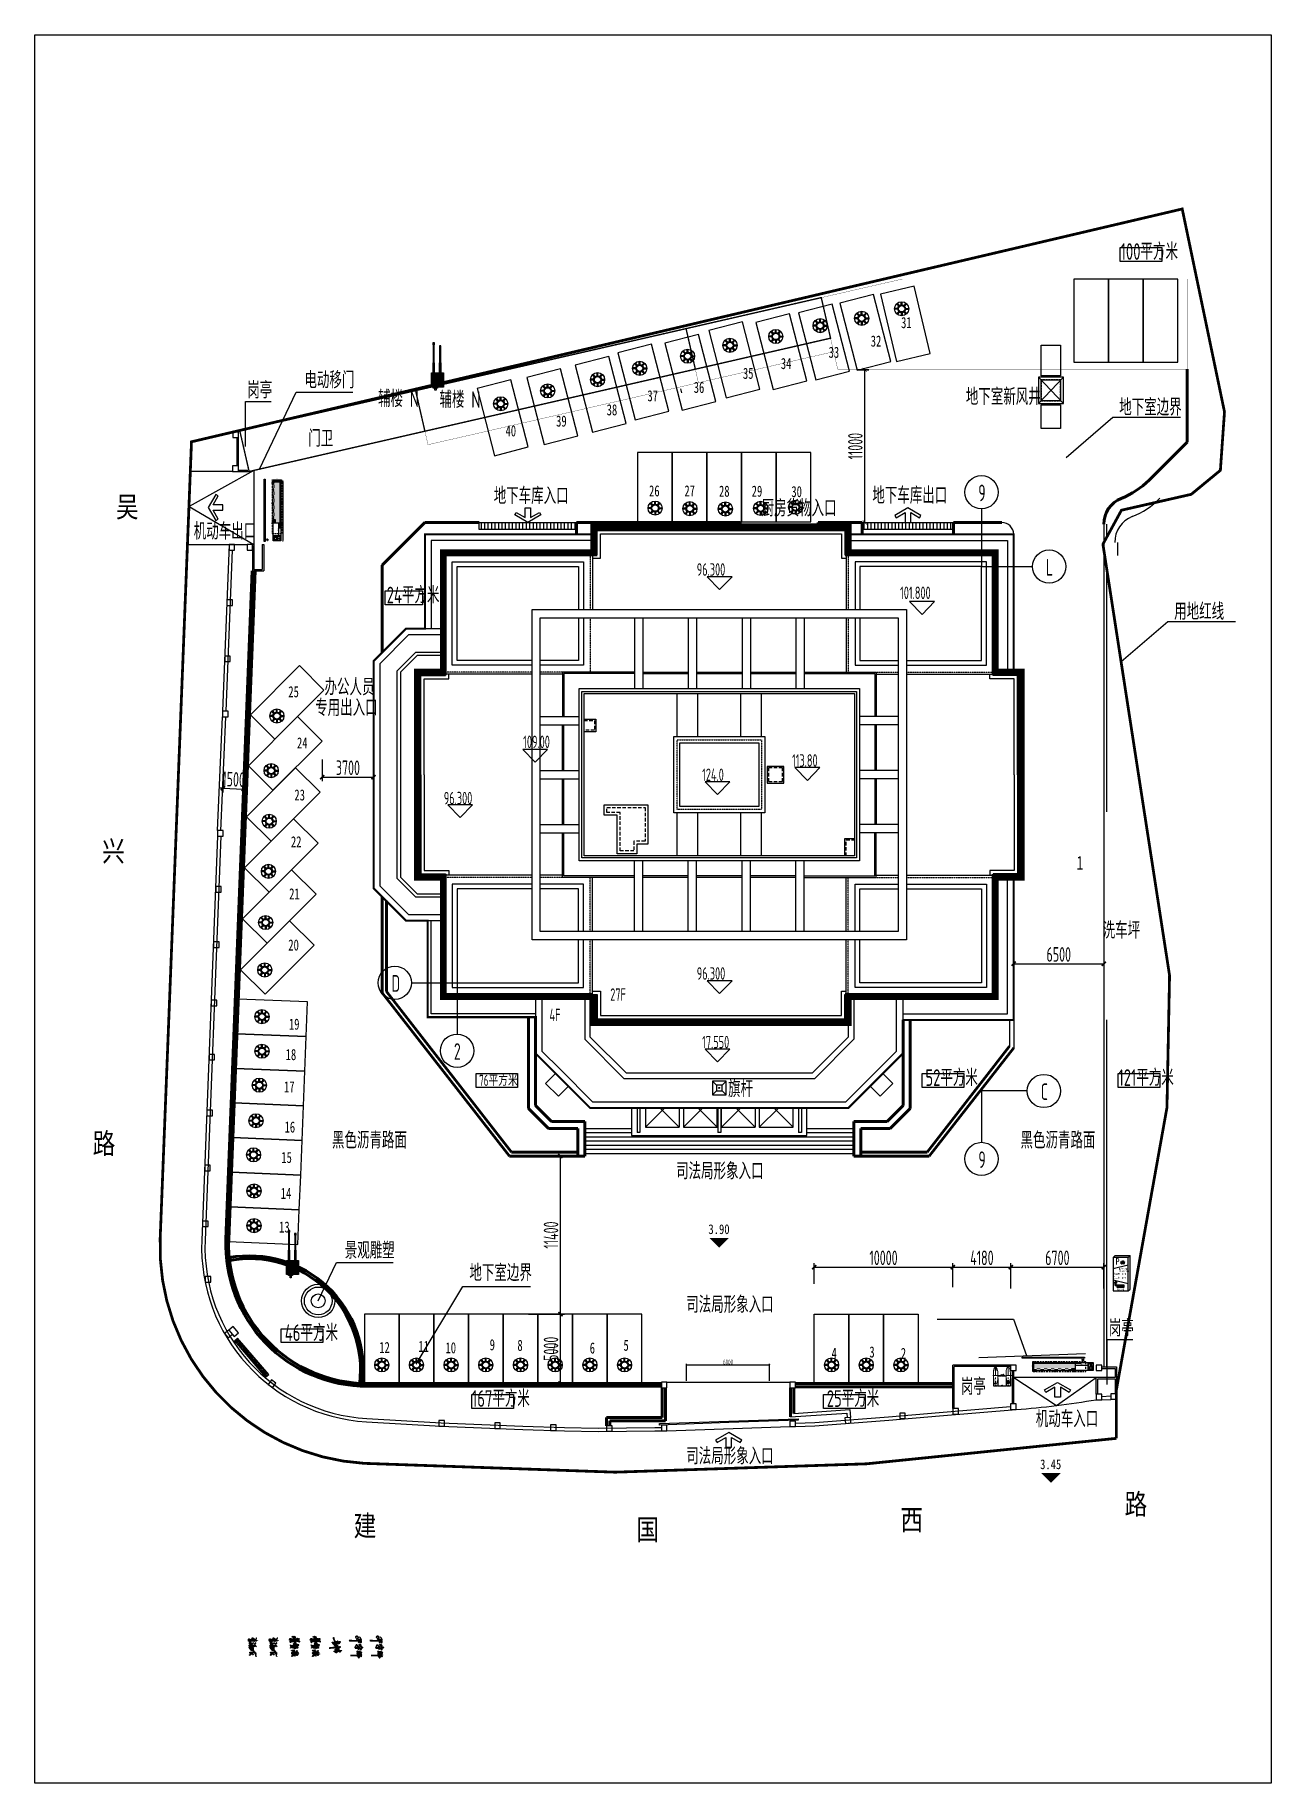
# Model space of a CAD drawing. Header units: millimetres. Extents: x 1618082 to 1961966, y -194823 to 101334.
# Drawn here: x 1618082 to 1707182, y -24666 to 101334 of the extents above; entities that cross this region are included whole.
import ezdxf
from ezdxf.enums import TextEntityAlignment as Align

# ---------------------------------------------------------------- set-up
doc = ezdxf.new("R2010")
doc.units = ezdxf.units.MM
doc.header["$LTSCALE"] = 500
for name, pattern in [('033_th-a1-3rd$0$HIDDEN', [0.375, 0.25, -0.125]), ('ACAD_ISO07W100', [3, 0, -3]), ('CENTER', [2, 1.25, -0.25, 0.25, -0.25]), ('DASH', [0.35, 0.25, -0.1]), ('HIDDEN', [0.375, 0.25, -0.125]), ('HIDDEN2', [0.1875, 0.125, -0.0625])]:
    doc.linetypes.add(name, pattern=pattern)
doc.layers.get('0').update_dxf_attribs({"color": 8})
doc.layers.get('Defpoints').update_dxf_attribs({"color": 8})
for name, color, linetype in [('1', 8, 'Continuous'), ('1-道路', 8, 'Continuous'), ('1层轴线$0$建-标注', 8, 'Continuous'), ('_print', 8, 'Continuous'), ('hik标注图层', 2, 'Continuous'), ('hik设备图层', 7, 'Continuous'), ('SPACE', 8, 'Continuous'), ('STAIR', 8, 'Continuous'), ('TK', 7, 'Continuous'), ('建-墙', 8, 'Continuous'), ('建-屋面-边缘线', 8, 'Continuous'), ('建-屋面－排水沟', 8, 'Continuous'), ('建-幕墙', 8, 'Continuous'), ('建-文字200', 8, 'Continuous'), ('建-柱', 8, 'Continuous'), ('建-标注200', 8, 'Continuous'), ('弱-路障-设备', 7, 'Continuous'), ('我画过的车位号', 1, 'Continuous'), ('电-电力-线槽', 3, 'Continuous'), ('车位', 8, 'Continuous'), ('通-图框', 7, 'Continuous')]:
    doc.layers.add(name, color=color, linetype=linetype)
doc.layers.add('3中心线层', color=1, linetype='CENTER', lineweight=18, true_color=0xff0000)
doc.layers.get('通-图框').off()
doc.styles.add('0T-G', font='gbenor.shx', dxfattribs={"width": 0.85, "bigfont": 'gbcbig.shx'})
doc.styles.add('1层轴线$0$XD2008', font='xd-hzs.shx', dxfattribs={"width": 0.7, "bigfont": 'xd-hztxt.shx'})
doc.styles.add('_TCH_SPACE', font='', dxfattribs={"width": 0.8})
doc.styles.add('_TEL_DIM', font='SIMPLEX', dxfattribs={"width": 0.8, "height": 2.5, "bigfont": 'HZTXT'})
doc.styles.add('HZTXT', font='gbenor.shx', dxfattribs={"width": 0.75, "bigfont": 'HZTXT.shx'})
doc.styles.add('shui', font='', dxfattribs={"width": 0.8})
doc.styles.add('TH_GBDIM', font='romans.shx', dxfattribs={"width": 0.8, "bigfont": 'gbcbig.shx'})
doc.styles.add('XD2008', font='xd-hzs.shx', dxfattribs={"width": 0.7, "bigfont": 'xd-hztxt.shx'})
doc.styles.get('_TCH_SPACE').set_extended_font_data('Microsoft YaHei')
doc.styles.get('shui').set_extended_font_data('SimSun')
doc.dimstyles.new('1层轴线$0$XD100$0', dxfattribs={"dimscale": 100, "dimtxt": 3.5, "dimasz": 1, "dimexe": 1, "dimexo": 2, "dimgap": 0.5, "dimtad": 1, "dimdec": 0, "dimdsep": 46, "dimtxsty": '1层轴线$0$XD2008', "dimblk1": '1层轴线$0$_ARCHTICK', "dimblk2": '1层轴线$0$_ARCHTICK', "dimsah": 1, "dimcen": 2.5, "dimclrt": 4, "dimaunit": 1, "dimadec": 0, "dimazin": 0, "dimtfac": 1, "dimtdec": 0, "dimtix": 1, "dimtmove": 0, "dimatfit": 3, "dimfxl": 1, "dimtolj": 1, "dimtzin": 0, "dimarcsym": 0})
doc.dimstyles.new('XD1000$0', dxfattribs={"dimscale": 300, "dimtxt": 3.5, "dimasz": 1, "dimexe": 1, "dimexo": 2, "dimgap": 0.5, "dimtad": 1, "dimdec": 0, "dimdsep": 46, "dimtxsty": 'XD2008', "dimblk": 'ARCHTICK', "dimcen": 2.5, "dimclrd": 256, "dimclre": 256, "dimclrt": 256, "dimaunit": 1, "dimadec": 0, "dimazin": 0, "dimtfac": 1, "dimtdec": 0, "dimtix": 1, "dimtmove": 0, "dimatfit": 3, "dimfxl": 1, "dimtolj": 1, "dimtzin": 0, "dimarcsym": 0})
doc.dimstyles.new('XD25', dxfattribs={"dimscale": 25, "dimtxt": 3.5, "dimasz": 1.5, "dimexe": 1, "dimexo": 2, "dimgap": 0.5, "dimtad": 1, "dimdec": 0, "dimdsep": 46, "dimtxsty": 'XD2008', "dimcen": 2.5, "dimclrt": 4, "dimaunit": 1, "dimadec": 0, "dimazin": 0, "dimtfac": 1, "dimtdec": 0, "dimtix": 1, "dimtmove": 0, "dimatfit": 3, "dimfxl": 1, "dimtolj": 1, "dimtzin": 0, "dimarcsym": 0})
doc.dimstyles.new('副本 TH_GBDIM', dxfattribs={"dimscale": 10, "dimtxt": 3.5, "dimasz": 2.5, "dimexe": 2, "dimexo": 0, "dimgap": 1.5, "dimtad": 1, "dimdec": 0, "dimzin": 0, "dimdsep": 46, "dimtxsty": 'TH_GBDIM', "dimcen": 2.5, "dimdle": 5, "dimclrd": 4, "dimclre": 4, "dimclrt": 3, "dimadec": 0, "dimazin": 0, "dimtfac": 0.714286, "dimtdec": 0, "dimtmove": 0, "dimatfit": 3, "dimfxl": 1, "dimtolj": 1, "dimtzin": 0, "dimlwd": -1, "dimlwe": -1, "dimarcsym": 0})

msp = doc.modelspace()

# ---------------------------------------------------------------- texts
at = {"layer": 'SPACE', "style": '_TCH_SPACE', "width": 0.8}
for s, p in [('吴', (1623921.4, 66574.6)), ('兴', (1622920.1, 41756.9)), ('路', (1622243, 20687.6)), ('路', (1696621.5, -5316.6)), ('西', (1680457, -6437.6)), ('建', (1641053.2, -6868.6)), ('国', (1661423.3, -7145))]:
    msp.add_text(s, height=1500, dxfattribs=at).set_placement(p)
at = {"layer": '建-文字200'}
for s, height, style, width, p in [('100平方米', 1200, 'HZTXT', 0.75, (1696337.2, 85124.8)), ('电动移门', 1200, 'HZTXT', 0.75, (1637504, 75861.1)), ('岗亭', 1200, 'HZTXT', 0.75, (1633384.7, 75132.1)), ('辅楼 N', 1200, 'HZTXT', 0.75, (1642812.2, 74512.2)), ('辅楼 N', 1200, 'HZTXT', 0.75, (1647243.9, 74451.2)), ('地下室新风井', 1200, 'HZTXT', 0.75, (1685181.4, 74660.8)), ('地下室边界', 1200, 'HZTXT', 0.75, (1696238.8, 73901.9)), ('门卫', 1200, 'HZTXT', 0.75, (1637781.1, 71649.3)), ('地下车库入口', 1200, 'HZTXT', 0.75, (1651150.5, 67517.1)), ('地下车库出口', 1200, 'HZTXT', 0.75, (1678444.2, 67543.7)), ('厨房货物入口', 1200, 'HZTXT', 0.75, (1670459.7, 66628.7)), ('机动车出口', 1200, 'HZTXT', 0.75, (1629526.5, 64964.4)), ('24平方米', 1200, 'HZTXT', 0.75, (1643437.2, 60365.1)), ('用地红线', 1200, 'HZTXT', 0.75, (1700199.7, 59180.2)), ('办公人员', 1200, 'HZTXT', 0.75, (1638955.1, 53734.9)), ('专用出入口', 1200, 'HZTXT', 0.75, (1638281.4, 52241.3)), ('洗车坪', 1200, 'HZTXT', 0.75, (1695044, 36198.8)), ('76平方米', 800, 'XD2008', 0.7, (1650099.3, 25582.2)), ('52平方米', 1200, 'HZTXT', 0.75, (1682267.3, 25582.2)), ('121平方米', 1200, 'HZTXT', 0.75, (1696180.7, 25582.2)), ('旗杆', 1200, 'HZTXT', 0.75, (1668043, 24770.7)), ('黑色沥青路面', 1200, 'HZTXT', 0.75, (1639491.8, 21067.9)), ('黑色沥青路面', 1200, 'HZTXT', 0.75, (1689121, 21067.9)), ('司法局形象入口', 1200, 'HZTXT', 0.75, (1664296.3, 18841.7)), ('景观雕塑', 1200, 'HZTXT', 0.75, (1640412.9, 13125.3)), ('地下室边界', 1200, 'HZTXT', 0.75, (1649396.3, 11512.5)), ('司法局形象入口', 1200, 'HZTXT', 0.75, (1665031.1, 9218.7)), ('岗亭', 1200, 'HZTXT', 0.75, (1695490.9, 7519.6)), ('46平方米', 1200, 'HZTXT', 0.75, (1636089.7, 7192.6)), ('167平方米', 1200, 'HZTXT', 0.75, (1649578.2, 2449.7)), ('25平方米', 1200, 'HZTXT', 0.75, (1675156.4, 2449.7)), ('岗亭', 1200, 'HZTXT', 0.75, (1684825.4, 3310.7)), ('机动车入口', 1200, 'HZTXT', 0.75, (1690225, 976.8)), ('司法局形象入口', 1200, 'HZTXT', 0.75, (1665031.1, -1703.6))]:
    msp.add_text(s, height=height, dxfattribs=dict(at, style=style, width=width)).set_placement(p)
at = {"layer": '建-文字200', "width": 0.8}
for s, p in [('3.90', (1666627.6, 14904.9)), ('3.45', (1690535.4, -2040))]:
    msp.add_text(s, height=700, dxfattribs=at).set_placement(p)
at = {"layer": '我画过的车位号', "attachment_point": 1, "style": 'XD2008'}
for s, insert, char_height in [('{\\fFangSong|b0|i0|c134|p49;31}', (1680514.6, 81000.7), 800), ('{\\fFangSong|b0|i0|c134|p49;32}', (1678326.3, 79671), 800), ('{\\fFangSong|b0|i0|c134|p49;33}', (1675288.8, 78861.9), 800), ('{\\fFangSong|b0|i0|c134|p49;35}', (1669112.7, 77344.7), 800), ('{\\fFangSong|b0|i0|c134|p49;34}', (1671846.4, 78052.7), 800), ('{\\fFangSong|b0|i0|c134|p49;37}', (1662227.8, 75726.3), 800), ('{\\fFangSong|b0|i0|c134|p49;36}', (1665569, 76333.2), 800), ('{\\fFangSong|b0|i0|c134|p49;38}', (1659291.6, 74714.8), 800), ('{\\fFangSong|b0|i0|c134|p49;40}', (1652001.8, 73197.6), 800), ('{\\fFangSong|b0|i0|c134|p49;39}', (1655646.7, 73905.7), 800), ('{\\fFangSong|b0|i0|c134|p49;26}', (1662345.1, 68873.3), 800), ('{\\fFangSong|b0|i0|c134|p49;27}', (1664895.2, 68872.4), 800), ('{\\fFangSong|b0|i0|c134|p49;28}', (1667390, 68851.8), 800), ('{\\fFangSong|b0|i0|c134|p49;29}', (1669745.3, 68851.8), 800), ('{\\fFangSong|b0|i0|c134|p49;30}', (1672604.9, 68820.4), 800), ('{\\fFangSong|b0|i0|c134|p49;25}', (1636343.2, 54395.1), 800), ('{\\fFangSong|b0|i0|c134|p49;24}', (1636968.9, 50706.8), 800), ('{\\fFangSong|b0|i0|c134|p49;23}', (1636781.2, 46956.1), 800), ('{\\fFangSong|b0|i0|c134|p49;22}', (1636530.9, 43580.4), 800), ('{\\fFangSong|b0|i0|c134|p49;1}', (1693168.1, 42166.2), 1000), ('{\\fFangSong|b0|i0|c134|p49;21}', (1636405.8, 39829.7), 800), ('{\\fFangSong|b0|i0|c134|p49;20}', (1636343.2, 36141.4), 800), ('{\\fFangSong|b0|i0|c134|p49;19}', (1636387.4, 30436.9), 800), ('{\\fFangSong|b0|i0|c134|p49;18}', (1636152.2, 28243.4), 800), ('{\\fFangSong|b0|i0|c134|p49;17}', (1636034.3, 25918.8), 800), ('{\\fFangSong|b0|i0|c134|p49;16}', (1636073.5, 23020.3), 800), ('{\\fFangSong|b0|i0|c134|p49;15}', (1635838.2, 20826.9), 800), ('{\\fFangSong|b0|i0|c134|p49;14}', (1635799, 18241.7), 800), ('{\\fFangSong|b0|i0|c134|p49;13}', (1635681.4, 15813.3), 800), ('{\\fFangSong|b0|i0|c134|p49;12}', (1642899.1, 7131.9), 800), ('{\\fFangSong|b0|i0|c134|p49;11}', (1645722.1, 7210.2), 800), ('{\\fFangSong|b0|i0|c134|p49;10}', (1647675, 7108.7), 800), ('{\\fFangSong|b0|i0|c134|p49;9}', (1650858.3, 7327.7), 800), ('{\\fFangSong|b0|i0|c134|p49;8}', (1652857.9, 7288.6), 800), ('{\\fFangSong|b0|i0|c134|p49;7}', (1655288.7, 7053.6), 800), ('{\\fFangSong|b0|i0|c134|p49;6}', (1658072.5, 7092.7), 800), ('{\\fFangSong|b0|i0|c134|p49;5}', (1660503.3, 7288.6), 800), ('{\\fFangSong|b0|i0|c134|p49;4}', (1675499.8, 6707.7), 800), ('{\\fFangSong|b0|i0|c134|p49;3}', (1678226.6, 6805.9), 800), ('{\\fFangSong|b0|i0|c134|p49;2}', (1680494.7, 6707.3), 800)]:
    msp.add_mtext_dynamic_manual_height_columns(s, width=2753.298, gutter_width=1500, heights=[0], dxfattribs=dict(at, insert=insert, char_height=char_height))

# ---------------------------------------------------------------- blocks, each defined once
blk = doc.blocks.new('wwdd')
at = {"layer": 'Defpoints'}
for p, q in [((5680, -5113), (5680, -840)), ((6120, -840), (6120, -4931)), ((6120, -840), (6120, -4931)), ((9600, -3910), (9600, -990)), ((28600, -990), (28600, -4076)), ((31680, -4931), (31680, -840)), ((31680, -4931), (31680, -840)), ((32120, -840), (32120, -5113)), ((6120, -4931), (7446, -6257)), ((6120, -4931), (7446, -6257)), ((28200, -3910), (25610, -6500)), ((28200, -3910), (28200, -3910)), ((30354, -6257), (31680, -4931)), ((30354, -6257), (31680, -4931)), ((9587, -9020), (5680, -5113)), ((7446, -6257), (9769, -8580)), ((28031, -8580), (30354, -6257)), ((32120, -5113), (30700, -6533)), ((7100, -6533), (6381, -7251)), ((6381, -7251), (7300, -8170)), ((7300, -8170), (8025, -7458)), ((18700, -7380), (18400, -7080)), ((19400, -7080), (19100, -7380)), ((30700, -6533), (28213, -9020)), ((30500, -8170), (29775, -7458)), ((31419, -7251), (30500, -8170)), ((30700, -6533), (31419, -7251)), ((9769, -8580), (28031, -8580)), ((9769, -8580), (28031, -8580)), ((18700, -7780), (18400, -8080)), ((19400, -8080), (19100, -7780)), ((28213, -9020), (9587, -9020))]:
    blk.add_line(p, q, dxfattribs=at)
for points in [[(9850, 32320), (-2320, 32320), (-2320, 25520)], [(9850, 31880), (-1880, 31880), (-1880, 25520)], [(9850, 31880), (-1880, 31880), (-1880, 25520)], [(28200, 32320), (40120, 32320), (40120, 22400)], [(28200, 31880), (39680, 31880), (39680, 22400)], [(28200, 31880), (39680, 31880), (39680, 22400)], [(-990, 25520), (-3683, 25520), (-6020, 23183), (-6020, 6817), (-3683, 4480), (-990, 4480)], [(-990, 25080), (-3501, 25080), (-5580, 23001), (-5580, 6999), (-3501, 4920), (-990, 4920)], [(-990, 25080), (-3501, 25080), (-5580, 23001), (-5580, 6999), (-3501, 4920), (-990, 4920)], [(-990, 6180), (-2979, 6180), (-4320, 7521), (-4320, 22479), (-2979, 23820), (-990, 23820)], [(-990, 23580), (-2879, 23580), (-4080, 22379), (-4080, 7621), (-2879, 6420), (-990, 6420)], [(32120, -2240), (39680, -2240), (39680, 7600)], [(32120, -2240), (39680, -2240), (39680, 7600)], [(32120, -2680), (40120, -2680), (40120, 7600)], [(5680, -2480), (-2120, -2480), (-2120, 4480)], [(5680, -2480), (-2120, -2480), (-2120, 4480)], [(5680, -2240), (-1880, -2240), (-1880, 4480)], [(5680, -2240), (-1880, -2240), (-1880, 4480)], [(9200, -840), (9200, -4076), (12024, -6900), (25776, -6900), (28600, -4076)], [(28200, -2857), (28200, -3910)], [(9600, -3910), (9600, -3910), (12190, -6500), (25610, -6500)]]:
    blk.add_lwpolyline(points, dxfattribs=at)
for points in [[(18400, -8080), (19400, -8080), (19400, -7080), (18400, -7080)], [(18700, -7780), (19100, -7780), (19100, -7380), (18700, -7380)]]:
    blk.add_lwpolyline(points, close=True, dxfattribs=at)
for radius in [30, 20]:
    blk.add_circle((18900, -7580), radius, dxfattribs=at)
at = {"layer": '建-墙'}
for points in [[(9150, 19000), (10000, 19000), (10000, 18100), (9150, 18100)], [(13750, 12830), (13750, 10000), (12950, 10000), (12950, 9300), (11550, 9300), (11550, 12080), (10600, 12080), (10600, 12830), (13750, 12830)], [(27950, 9150), (27950, 10400), (28650, 10400)]]:
    blk.add_lwpolyline(points, dxfattribs=at)
at = {"layer": '建-墙', "linetype": 'HIDDEN', "ltscale": 2}
for points in [[(9150, 18900), (9900, 18900), (9900, 18200), (9150, 18200)], [(28050, 9150), (28050, 10300), (28650, 10300)]]:
    blk.add_lwpolyline(points, dxfattribs=at)
at = {"layer": '建-墙'}
for points in [[(15620, 17740), (22180, 17740), (22180, 12260), (15620, 12260)], [(16060, 17300), (21740, 17300), (21740, 12700), (16060, 12700)], [(23550, 15600), (22350, 15600), (22350, 14400), (23550, 14400)]]:
    blk.add_lwpolyline(points, close=True, dxfattribs=at)
at = {"layer": '建-墙', "linetype": 'HIDDEN', "ltscale": 2}
for points in [[(23450, 15500), (22450, 15500), (22450, 14500), (23450, 14500)], [(13550, 12630), (13550, 10200), (12750, 10200), (12750, 9500), (11750, 9500), (11750, 12280), (10800, 12280), (10800, 12630)]]:
    blk.add_lwpolyline(points, close=True, dxfattribs=at)
at = {"layer": '建-屋面-边缘线'}
for p, q in [((12780, 26300), (12780, 21200)), ((13380, 26300), (13380, 21200)), ((16660, 26300), (16660, 21200)), ((17260, 26300), (17260, 21200)), ((20540, 26300), (20540, 21200)), ((21140, 26300), (21140, 21200)), ((24420, 26300), (24420, 21200)), ((25020, 26300), (25020, 21200)), ((15860, 17740), (15860, 20850)), ((17360, 17740), (17360, 20850)), ((20450, 17740), (20450, 20850)), ((21940, 17740), (21940, 20850)), ((6000, 19200), (8800, 19200)), ((31800, 19200), (29000, 19200)), ((6000, 18600), (8800, 18600)), ((31800, 18600), (29000, 18600)), ((6000, 15300), (8800, 15300)), ((31800, 15300), (29000, 15300)), ((6000, 14700), (8800, 14700)), ((31800, 14700), (29000, 14700)), ((6000, 11400), (8800, 11400)), ((15860, 9150), (15860, 12260)), ((17360, 9150), (17360, 12260)), ((20450, 9150), (20450, 12260)), ((21940, 9150), (21940, 12260)), ((31800, 11400), (29000, 11400)), ((6000, 10800), (8800, 10800)), ((31800, 10800), (29000, 10800)), ((12780, 3700), (12780, 8800)), ((13380, 3700), (13380, 8800)), ((16660, 3700), (16660, 8800)), ((17260, 3700), (17260, 8800)), ((20540, 3700), (20540, 8800)), ((21140, 3700), (21140, 8800)), ((24420, 3700), (24420, 8800)), ((25020, 3700), (25020, 8800))]:
    blk.add_line(p, q, dxfattribs=at)
for points in [[(9850, 30840), (9850, 32857), (28200, 32857), (28200, 30990)], [(9750, 30840), (10100, 30840), (10100, 32607), (27950, 32607), (27950, 30840), (28050, 30840)], [(9750, 30600), (10340, 30600), (10340, 32367), (27710, 32367), (27710, 30600), (28050, 30600)], [(5400, 22250), (-990, 22250), (-990, 30990), (9750, 30990), (9750, 26900)], [(5400, 22890), (-350, 22890), (-350, 30350), (9110, 30350), (9110, 26900)], [(32400, 22250), (38790, 22250), (38790, 30990), (28050, 30990), (28050, 26900)], [(32400, 22890), (38150, 22890), (38150, 30350), (28690, 30350), (28690, 26900)], [(5400, 23240), (0, 23240), (0, 30000), (8760, 30000), (8760, 26900)], [(32400, 23240), (37800, 23240), (37800, 30000), (29040, 30000), (29040, 26900)], [(9110, 26300), (9110, 22890), (6000, 22890)], [(8760, 26300), (8760, 23240), (6000, 23240)], [(28050, 26300), (28050, 22400)], [(28690, 26300), (28690, 22890), (31800, 22890)], [(29040, 26300), (29040, 23240), (31800, 23240)], [(-990, 22400), (-2857, 22400), (-2857, 15000)], [(-2607, 15000), (-2607, 22150), (-840, 22150), (-840, 22250)], [(-2367, 15000), (-2367, 21910), (-600, 21910), (-600, 22250)], [(7600, 22250), (6000, 22250)], [(12780, 22300), (7700, 22300), (7700, 19200)], [(13380, 22300), (16660, 22300)], [(17260, 22400), (20540, 22400)], [(17260, 22300), (20540, 22300)], [(17260, 22300), (20540, 22300)], [(21140, 22400), (24420, 22400)], [(21140, 22300), (24420, 22300)], [(21140, 22300), (24420, 22300)], [(25020, 22300), (30100, 22300), (30100, 19200)], [(25020, 22300), (30100, 22300), (30100, 19200)], [(30200, 22250), (31800, 22250)], [(40167, 15000), (40167, 21910), (38400, 21910), (38400, 22250)], [(40407, 15000), (40407, 22150), (38640, 22150), (38640, 22250)], [(38790, 22400), (40657, 22400), (40657, 15000)], [(7700, 15300), (7700, 18600)], [(30100, 18600), (30100, 15300)], [(30100, 18600), (30100, 15300)], [(-990, 7600), (-2857, 7600), (-2857, 15000)], [(-2607, 15000), (-2607, 7850), (-840, 7850), (-840, 7750)], [(-2367, 15000), (-2367, 8090), (-600, 8090), (-600, 7750)], [(7700, 11400), (7700, 14700)], [(30100, 14700), (30100, 11400)], [(30100, 14700), (30100, 11400)], [(40167, 15000), (40167, 8090), (38400, 8090), (38400, 7750)], [(40407, 15000), (40407, 7850), (38640, 7850), (38640, 7750)], [(38790, 7600), (40657, 7600), (40657, 15000)], [(12780, 7700), (7700, 7700), (7700, 10800)], [(25020, 7700), (30100, 7700), (30100, 10800)], [(25020, 7700), (30100, 7700), (30100, 10800)], [(5400, 7750), (-990, 7750), (-990, -990), (9750, -990), (9750, 3100)], [(7600, 7750), (6000, 7750)], [(7600, 7750), (6000, 7750)], [(9750, 3700), (9750, 7600)], [(9750, 3700), (9750, 7600)], [(16660, 7700), (13380, 7700)], [(16660, 7700), (13380, 7700)], [(20540, 7700), (17260, 7700)], [(20540, 7700), (17260, 7700)], [(24420, 7700), (21140, 7700)], [(24420, 7700), (21140, 7700)], [(32400, 7750), (38790, 7750), (38790, -990), (28050, -990), (28050, 3100)], [(28050, 3700), (28050, 7600)], [(28050, 3700), (28050, 7600)], [(30200, 7750), (31800, 7750)], [(30200, 7750), (31800, 7750)], [(5400, 7110), (-350, 7110), (-350, -350), (9110, -350), (9110, 3100)], [(5400, 6760), (0, 6760), (0, 0), (8760, 0), (8760, 3100)], [(9110, 3700), (9110, 7110), (6000, 7110)], [(8760, 3700), (8760, 6760), (6000, 6760)], [(8760, 3700), (8760, 6760), (6000, 6760)], [(28690, 3700), (28690, 7110), (31800, 7110)], [(32400, 7110), (38150, 7110), (38150, -350), (28690, -350), (28690, 3100)], [(28690, 3700), (28690, 7110), (31800, 7110)], [(29040, 3700), (29040, 6760), (31800, 6760)], [(32400, 6760), (37800, 6760), (37800, 0), (29040, 0), (29040, 3100)], [(29040, 3700), (29040, 6760), (31800, 6760)], [(9750, -600), (10340, -600), (10340, -2367), (27710, -2367), (27710, -600), (28050, -600)], [(9750, -840), (10100, -840), (10100, -2607), (27950, -2607), (27950, -840), (28050, -840)], [(9850, -840), (9850, -2857), (28200, -2857), (28200, -990)]]:
    blk.add_lwpolyline(points, dxfattribs=at)
at = {"layer": '建-屋面-边缘线', "linetype": 'HIDDEN2', "ltscale": 0.3}
for points in [[(5400, 22400), (-840, 22400), (-840, 30840), (9600, 30840), (9600, 26900)], [(32400, 22400), (38640, 22400), (38640, 30840), (28200, 30840), (28200, 26900)], [(9600, 26300), (9600, 22400), (6000, 22400)], [(28200, 26300), (28200, 22400), (31800, 22400)], [(5400, 7600), (-840, 7600), (-840, -840), (9600, -840), (9600, 3100)], [(9600, 3700), (9600, 7600), (6000, 7600)], [(28200, 3700), (28200, 7600), (31800, 7600)], [(32400, 7600), (38640, 7600), (38640, -840), (28200, -840), (28200, 3100)], [(28200, 3700), (28200, 7600), (31800, 7600)]]:
    blk.add_lwpolyline(points, dxfattribs=at)
at = {"layer": '建-屋面-边缘线'}
blk.add_lwpolyline([(29000, 8800), (8800, 8800), (8800, 21200), (29000, 21200)], close=True, dxfattribs=at)
at = {"layer": '建-屋面-边缘线', "linetype": 'HIDDEN2', "ltscale": 0.3}
blk.add_lwpolyline([(15860, 17500), (21940, 17500), (21940, 12500), (15860, 12500)], close=True, dxfattribs=at)
at = {"layer": '建-幕墙'}
for p, q in [((12980, -9020), (12980, -10800)), ((13180, -9020), (13180, -10800)), ((13580, -9020), (13580, -10400)), ((14980, -9020), (13580, -10400)), ((14615, -9020), (16015, -10400)), ((16015, -9020), (16015, -10400)), ((16315, -9020), (16315, -10400)), ((17715, -9020), (16315, -10400)), ((17350, -9020), (18750, -10400)), ((18750, -10400), (18750, -9020)), ((18800, -9020), (18800, -10800)), ((19000, -9020), (19000, -10800)), ((19050, -10400), (19050, -9020)), ((20450, -9020), (19050, -10400)), ((20085, -9020), (21485, -10400)), ((21485, -9020), (21485, -10400)), ((21785, -9020), (21785, -10400)), ((23185, -9020), (21785, -10400)), ((22820, -9020), (24220, -10400)), ((24220, -10400), (24220, -9020)), ((24620, -9020), (24620, -10800)), ((24820, -9020), (24820, -10800)), ((13180, -10800), (12980, -10800)), ((13580, -10400), (16015, -10400)), ((16315, -10400), (18750, -10400)), ((19000, -10800), (18800, -10800)), ((19050, -10400), (21485, -10400)), ((21785, -10400), (24220, -10400)), ((24820, -10800), (24620, -10800))]:
    blk.add_line(p, q, dxfattribs=at)
blk.add_lwpolyline([(12580, -9020), (12580, -11000), (25220, -11000), (25220, -9020)], dxfattribs=at)
at = {"layer": '建-柱'}
blk.add_line((28800, 18200), (28800, 10750), dxfattribs=at)
at = {"layer": '建-柱', "const_width": 150}
blk.add_lwpolyline([(32149, -2680), (40120, -2680), (40120, 7600), (40657, 7600), (40657, 22400), (40120, 22400), (40120, 32320), (28200, 32320), (28200, 32857), (9850, 32857), (9850, 32320), (-2320, 32320), (-2320, 25520), (-3683, 25520), (-6020, 23183), (-6020, 6817), (-3683, 4480), (-2120, 4480), (-2120, -2480), (5680, -2480), (5680, -5113), (9587, -9020), (28213, -9020), (32120, -5113), (32120, -2680)], dxfattribs=at)
at = {"layer": '建-柱'}
for points in [[(5400, 26900), (32400, 26900), (32400, 3100), (5400, 3100)], [(6000, 26300), (31800, 26300), (31800, 3700), (6000, 3700)], [(9000, 21000), (28800, 21000), (28800, 9000), (9000, 9000)], [(9150, 20850), (28650, 20850), (28650, 9150), (9150, 9150)]]:
    blk.add_lwpolyline(points, close=True, dxfattribs=at)
for points in [[(12780, 22400), (7600, 22400), (7600, 19200)], [(13380, 22400), (16660, 22400)], [(17260, 22400), (20540, 22400)], [(21140, 22400), (24420, 22400)], [(25020, 22400), (30200, 22400), (30200, 19200)], [(25020, 22400), (30200, 22400), (30200, 19200)], [(7600, 15300), (7600, 18600)], [(30200, 18600), (30200, 15300)], [(30200, 18600), (30200, 15300)], [(7600, 11400), (7600, 14700)], [(30200, 14700), (30200, 11400)], [(30200, 14700), (30200, 11400)], [(12780, 7600), (7600, 7600), (7600, 10800)], [(25020, 7600), (30200, 7600), (30200, 10800)], [(25020, 7600), (30200, 7600), (30200, 10800)], [(16660, 7600), (13380, 7600)], [(16660, 7600), (13380, 7600)], [(20540, 7600), (17260, 7600)], [(20540, 7600), (17260, 7600)], [(24420, 7600), (21140, 7600)], [(24420, 7600), (21140, 7600)]]:
    blk.add_lwpolyline(points, dxfattribs=at)
at = {"layer": '建-标注200'}
for points in [[(37800, 34159), (37800, 30000), (41477, 30000)], [(19822, 29270), (18028, 29270), (18925, 28350), (19822, 29270)], [(34417, 27476), (32622, 27476), (33519, 26555), (34417, 27476)], [(6527, 16813), (4733, 16813), (5630, 15893), (6527, 16813)], [(26146, 15508), (24352, 15508), (25249, 14587), (26146, 15508)], [(19669, 14481), (17875, 14481), (18772, 13561), (19669, 14481)], [(1116, 12824), (-678, 12824), (219, 11904), (1116, 12824)], [(-3297, 0), (0, 0), (0, -3700)], [(19822, 152), (18028, 152), (18925, -768), (19822, 152)], [(19669, -4788), (17875, -4788), (18772, -5708), (19669, -4788)], [(41097, -7800), (37800, -7800), (37800, -11500)]]:
    blk.add_lwpolyline(points, dxfattribs=at)
for centre in [(37800, 35359), (42678, 30000), (-4497, 0), (0, -4900), (42297, -7800), (37800, -12700)]:
    blk.add_circle(centre, 1200, dxfattribs=at)
at = {"layer": '建-文字200', "style": 'XD2008', "width": 0.7}
for s, p in [('96.300', (17275, 29341)), ('101.800', (31932, 27659)), ('109.00', (4763, 16917)), ('113.80', (24141, 15572)), ('124.0', (17663, 14545)), ('96.300', (-959, 12861)), ('96.300', (17275, 222)), ('27F', (11040, -1301)), ('4F', (6661, -2770)), ('17.550', (17663, -4724))]:
    blk.add_text(s, height=900, dxfattribs=at).set_placement(p)
at = {"layer": '建-标注200', "style": 'XD2008', "width": 0.7}
for s, p in [('9', (37570, 34708)), ('L', (42448, 29349)), ('D', (-4727, -651)), ('2', (-230, -5551)), ('C', (42074, -8451)), ('9', (37577, -13351))]:
    blk.add_text(s, height=1200, dxfattribs=at).set_placement(p)
blk = doc.blocks.new('1层轴线$0$_ARCHTICK')
at = {"color": 0, "linetype": 'ByBlock', "const_width": 0.15}
blk.add_lwpolyline([(-0.5, -0.5), (0.5, 0.5)], dxfattribs=at)
blk = doc.blocks.new('*D283')
at = {"layer": '1层轴线$0$建-标注', "color": 0, "lineweight": -2, "transparency": 16777216}
for p, q in [((1677359, 77196), (1678192, 77196)), ((1677892, 66196), (1677892, 77196)), ((1677359, 66196), (1678192, 66196))]:
    blk.add_line(p, q, dxfattribs=at)
at = {"layer": 'Defpoints', "color": 0, "transparency": 16777216}
for p in [(1676759, 77196), (1677892, 77196), (1676759, 66196)]:
    blk.add_point(p, dxfattribs=at)
at = {"layer": '1层轴线$0$建-标注', "color": 0, "lineweight": -2, "transparency": 16777216, "xscale": 300, "yscale": 300, "zscale": 300}
for p, rotation in [((1677892, 77196), 90), ((1677892, 66196), 270)]:
    blk.add_blockref('1层轴线$0$_ARCHTICK', p, dxfattribs=dict(at, rotation=rotation))
at = {"layer": '1层轴线$0$建-标注', "color": 4, "transparency": 16777216, "insert": (1677217, 71696), "char_height": 1050, "attachment_point": 5, "rotation": 90, "style": '1层轴线$0$XD2008'}
blk.add_mtext('\\A1;11000', dxfattribs=at)
blk = doc.blocks.new('_ArchTick')
at = {"color": 0, "linetype": 'ByBlock', "const_width": 0.4}
blk.add_lwpolyline([(-0.5, -0.5), (0.5, 0.5)], dxfattribs=at)
blk = doc.blocks.new('*D284')
at = {"layer": '1层轴线$0$建-标注', "lineweight": -2, "transparency": 16777216}
for p, q in [((1653663.53434, 9131.75368), (1656253.90974, 9131.75368)), ((1655953.90974, 4131.75368), (1655953.90974, 9131.75368)), ((1653663.53434, 4131.75368), (1656253.90974, 4131.75368))]:
    blk.add_line(p, q, dxfattribs=at)
at = {"layer": 'Defpoints', "color": 0, "transparency": 16777216}
for p in [(1653063.53434, 9131.75368), (1655953.90974, 9131.75368), (1653063.53434, 4131.75368)]:
    blk.add_point(p, dxfattribs=at)
at = {"layer": '1层轴线$0$建-标注', "lineweight": -2, "transparency": 16777216, "xscale": 300, "yscale": 300, "zscale": 300}
for p, rotation in [((1655953.90974, 9131.75368), 90), ((1655953.90974, 4131.75368), 270)]:
    blk.add_blockref('_ArchTick', p, dxfattribs=dict(at, rotation=rotation))
at = {"layer": '1层轴线$0$建-标注', "transparency": 16777216, "insert": (1655278.90974, 6631.75368), "char_height": 1050, "attachment_point": 5, "rotation": 90, "style": 'XD2008'}
blk.add_mtext('\\A1;5000', dxfattribs=at)
blk = doc.blocks.new('*D285')
at = {"layer": '1层轴线$0$建-标注', "lineweight": -2, "transparency": 16777216}
for p, q in [((1638790, 49109), (1638790, 47541)), ((1642490, 49109), (1642490, 47541)), ((1638790, 47841), (1642490, 47841))]:
    blk.add_line(p, q, dxfattribs=at)
at = {"layer": 'Defpoints', "color": 0, "transparency": 16777216}
for p in [(1638790, 49709), (1642490, 49709), (1642490, 47841)]:
    blk.add_point(p, dxfattribs=at)
at = {"layer": '1层轴线$0$建-标注', "lineweight": -2, "transparency": 16777216, "xscale": 300, "yscale": 300, "zscale": 300, "rotation": 180}
blk.add_blockref('_ArchTick', (1638790, 47841), dxfattribs=at)
at = {"layer": '1层轴线$0$建-标注', "lineweight": -2, "transparency": 16777216, "xscale": 300, "yscale": 300, "zscale": 300}
blk.add_blockref('_ArchTick', (1642490, 47841), dxfattribs=at)
at = {"layer": '1层轴线$0$建-标注', "transparency": 16777216, "insert": (1640640, 48516), "char_height": 1050, "attachment_point": 5, "style": 'XD2008'}
blk.add_mtext('\\A1;3700', dxfattribs=at)
blk = doc.blocks.new('*D286')
at = {"layer": '1层轴线$0$建-标注', "lineweight": -2, "transparency": 16777216}
for p, q in [((1674248, 11328), (1674248, 12816)), ((1684248, 11328), (1684248, 12816)), ((1674248, 12516), (1684248, 12516))]:
    blk.add_line(p, q, dxfattribs=at)
at = {"layer": 'Defpoints', "color": 0, "transparency": 16777216}
for p in [(1684248, 12516), (1674248, 10728), (1684248, 10728)]:
    blk.add_point(p, dxfattribs=at)
at = {"layer": '1层轴线$0$建-标注', "lineweight": -2, "transparency": 16777216, "xscale": 300, "yscale": 300, "zscale": 300, "rotation": 180}
blk.add_blockref('_ArchTick', (1674248, 12516), dxfattribs=at)
at = {"layer": '1层轴线$0$建-标注', "lineweight": -2, "transparency": 16777216, "xscale": 300, "yscale": 300, "zscale": 300}
blk.add_blockref('_ArchTick', (1684248, 12516), dxfattribs=at)
at = {"layer": '1层轴线$0$建-标注', "transparency": 16777216, "insert": (1679248, 13191), "char_height": 1050, "attachment_point": 5, "style": 'XD2008'}
blk.add_mtext('\\A1;10000', dxfattribs=at)
blk = doc.blocks.new('*D287')
at = {"layer": '1层轴线$0$建-标注', "lineweight": -2, "transparency": 16777216}
for p, q in [((1684250, 11082), (1684250, 12816)), ((1688430, 11082), (1688430, 12816)), ((1684250, 12516), (1688430, 12516))]:
    blk.add_line(p, q, dxfattribs=at)
at = {"layer": 'Defpoints', "color": 0, "transparency": 16777216}
for p in [(1688430, 12516), (1684250, 10482), (1688430, 10482)]:
    blk.add_point(p, dxfattribs=at)
at = {"layer": '1层轴线$0$建-标注', "lineweight": -2, "transparency": 16777216, "xscale": 300, "yscale": 300, "zscale": 300, "rotation": 180}
blk.add_blockref('_ArchTick', (1684250, 12516), dxfattribs=at)
at = {"layer": '1层轴线$0$建-标注', "lineweight": -2, "transparency": 16777216, "xscale": 300, "yscale": 300, "zscale": 300}
blk.add_blockref('_ArchTick', (1688430, 12516), dxfattribs=at)
at = {"layer": '1层轴线$0$建-标注', "transparency": 16777216, "insert": (1686340, 13191), "char_height": 1050, "attachment_point": 5, "style": 'XD2008'}
blk.add_mtext('\\A1;4180', dxfattribs=at)
blk = doc.blocks.new('*D288')
at = {"layer": '1层轴线$0$建-标注', "lineweight": -2, "transparency": 16777216}
for p, q in [((1688430, 10984), (1688430, 12816)), ((1695130, 10984), (1695130, 12816)), ((1688430, 12516), (1695130, 12516))]:
    blk.add_line(p, q, dxfattribs=at)
at = {"layer": 'Defpoints', "color": 0, "transparency": 16777216}
for p in [(1695130, 12516), (1688430, 10384), (1695130, 10384)]:
    blk.add_point(p, dxfattribs=at)
at = {"layer": '1层轴线$0$建-标注', "lineweight": -2, "transparency": 16777216, "xscale": 300, "yscale": 300, "zscale": 300, "rotation": 180}
blk.add_blockref('_ArchTick', (1688430, 12516), dxfattribs=at)
at = {"layer": '1层轴线$0$建-标注', "lineweight": -2, "transparency": 16777216, "xscale": 300, "yscale": 300, "zscale": 300}
blk.add_blockref('_ArchTick', (1695130, 12516), dxfattribs=at)
at = {"layer": '1层轴线$0$建-标注', "transparency": 16777216, "insert": (1691780, 13191), "char_height": 1050, "attachment_point": 5, "style": 'XD2008'}
blk.add_mtext('\\A1;6700', dxfattribs=at)
blk = doc.blocks.new('*D289')
at = {"layer": '1层轴线$0$建-标注', "lineweight": -2, "transparency": 16777216}
for p, q in [((1665039, 4332), (1665039, 5554)), ((1671039, 5454), (1665039, 5454)), ((1671039, 4332), (1671039, 5554))]:
    blk.add_line(p, q, dxfattribs=at)
at = {"layer": 'Defpoints', "color": 0, "transparency": 16777216}
for p in [(1665039, 5454), (1665039, 4132), (1671039, 4132)]:
    blk.add_point(p, dxfattribs=at)
at = {"layer": '1层轴线$0$建-标注', "lineweight": -2, "transparency": 16777216, "xscale": 100, "yscale": 100, "zscale": 100, "rotation": 180}
blk.add_blockref('_ArchTick', (1665039, 5454), dxfattribs=at)
at = {"layer": '1层轴线$0$建-标注', "lineweight": -2, "transparency": 16777216, "xscale": 100, "yscale": 100, "zscale": 100}
blk.add_blockref('_ArchTick', (1671039, 5454), dxfattribs=at)
at = {"layer": '1层轴线$0$建-标注', "transparency": 16777216, "insert": (1668039, 5679), "char_height": 350, "attachment_point": 5, "style": 'XD2008'}
blk.add_mtext('\\A1;6000', dxfattribs=at)
blk = doc.blocks.new('*D290')
at = {"layer": '1层轴线$0$建-标注', "lineweight": -2, "transparency": 16777216}
for p, q in [((1688630, 35476), (1688630, 34085)), ((1695130, 35476), (1695130, 34085)), ((1688630, 34385), (1695130, 34385))]:
    blk.add_line(p, q, dxfattribs=at)
at = {"layer": 'Defpoints', "color": 0, "transparency": 16777216}
for p in [(1688630, 36076), (1695130, 36076), (1695130, 34385)]:
    blk.add_point(p, dxfattribs=at)
at = {"layer": '1层轴线$0$建-标注', "lineweight": -2, "transparency": 16777216, "xscale": 300, "yscale": 300, "zscale": 300, "rotation": 180}
blk.add_blockref('_ArchTick', (1688630, 34385), dxfattribs=at)
at = {"layer": '1层轴线$0$建-标注', "lineweight": -2, "transparency": 16777216, "xscale": 300, "yscale": 300, "zscale": 300}
blk.add_blockref('_ArchTick', (1695130, 34385), dxfattribs=at)
at = {"layer": '1层轴线$0$建-标注', "transparency": 16777216, "insert": (1691880, 35060), "char_height": 1050, "attachment_point": 5, "style": 'XD2008'}
blk.add_mtext('\\A1;6500', dxfattribs=at)
blk = doc.blocks.new('*D291')
at = {"layer": '1层轴线$0$建-标注', "lineweight": -2, "transparency": 16777216}
for p, q in [((1631676, 48305), (1631614, 46739)), ((1633175, 48246), (1633113, 46680)), ((1631626, 47038), (1631326, 47050)), ((1631626, 47038), (1633125, 46979)), ((1633125, 46979), (1633425, 46968))]:
    blk.add_line(p, q, dxfattribs=at)
at = {"layer": 'Defpoints', "color": 0, "transparency": 16777216}
for p in [(1631699, 48905), (1633198, 48846), (1633125, 46979)]:
    blk.add_point(p, dxfattribs=at)
at = {"layer": '1层轴线$0$建-标注', "lineweight": -2, "transparency": 16777216, "xscale": 300, "yscale": 300, "zscale": 300}
for p, rotation in [((1631626, 47038), 357.7492984022217), ((1633125, 46979), 177.7492984022217)]:
    blk.add_blockref('_ArchTick', p, dxfattribs=dict(at, rotation=rotation))
at = {"layer": '1层轴线$0$建-标注', "transparency": 16777216, "insert": (1632402, 47683), "char_height": 1050, "attachment_point": 5, "rotation": 357.7493, "style": 'XD2008'}
blk.add_mtext('\\A1;1500', dxfattribs=at)
blk = doc.blocks.new('*D292')
at = {"layer": '1层轴线$0$建-标注', "lineweight": -2, "transparency": 16777216}
for p, q in [((1653663.53434, 20531.75368), (1656253.90974, 20531.75368)), ((1655953.90974, 9131.75368), (1655953.90974, 20531.75368)), ((1653663.53434, 9131.75368), (1656253.90974, 9131.75368))]:
    blk.add_line(p, q, dxfattribs=at)
at = {"layer": 'Defpoints', "color": 0, "transparency": 16777216}
for p in [(1653063.53434, 20531.75368), (1655953.90974, 20531.75368), (1653063.53434, 9131.75368)]:
    blk.add_point(p, dxfattribs=at)
at = {"layer": '1层轴线$0$建-标注', "lineweight": -2, "transparency": 16777216, "xscale": 300, "yscale": 300, "zscale": 300}
for p, rotation in [((1655953.90974, 20531.75368), 90), ((1655953.90974, 9131.75368), 270)]:
    blk.add_blockref('_ArchTick', p, dxfattribs=dict(at, rotation=rotation))
at = {"layer": '1层轴线$0$建-标注', "transparency": 16777216, "insert": (1655278.90974, 14831.75368), "char_height": 1050, "attachment_point": 5, "rotation": 90, "style": 'XD2008'}
blk.add_mtext('\\A1;11400', dxfattribs=at)
blk = doc.blocks.new('9878768')
at = {"layer": '1', "color": 1, "ltscale": 0.003}
for points in [[(-127328, 2413), (-127438, 2566), (-127204, 2567)], [(-127204, 2567), (-127204, 2787), (-127402, 2787), (-127402, 2566), (-127204, 2566)], [(-127277, 2413), (-127168, 2566), (-127402, 2567)], [(-127234, 2306), (-127234, 2324), (-127368, 2324), (-127368, 2306)], [(-127328, 2324), (-127328, 2473)], [(-127290, 2338), (-127307, 2338)], [(-127300, 2331), (-127300, 2346)], [(-127279, 2324), (-127279, 2473)]]:
    blk.add_lwpolyline(points, dxfattribs=at)
for radius in [49.1, 26.8]:
    blk.add_circle((-127300, 2513), radius, dxfattribs=at)
blk = doc.blocks.new('*D294')
at = {"layer": 'Defpoints', "color": 0, "transparency": 16777216}
for p in [(1635172, 69244), (1635172, 69189), (1635882, 69189)]:
    blk.add_point(p, dxfattribs=at)
at = {"layer": '弱-路障-设备', "color": 0, "lineweight": -2, "transparency": 16777216}
for p, q in [((1635172, 69239), (1635172, 69269)), ((1635845, 69244), (1635210, 69244)), ((1635882, 69239), (1635882, 69269))]:
    blk.add_line(p, q, dxfattribs=at)
at = {"layer": '弱-路障-设备', "color": 0, "transparency": 16777216}
for points in [[(1635210, 69250), (1635210, 69238), (1635172, 69244)], [(1635845, 69250), (1635845, 69238), (1635882, 69244)]]:
    blk.add_solid(points, dxfattribs=at)
at = {"layer": '弱-路障-设备', "color": 4, "transparency": 16777216, "insert": (1635527, 69300), "char_height": 87.5, "attachment_point": 5, "style": 'XD2008'}
blk.add_mtext('\\A1;710', dxfattribs=at)
blk = doc.blocks.new('*D295')
at = {"layer": 'Defpoints', "color": 0, "transparency": 16777216}
for p in [(1635882, 69189), (1635882, 64869), (1635952, 64869)]:
    blk.add_point(p, dxfattribs=at)
at = {"layer": '弱-路障-设备', "color": 0, "lineweight": -2, "transparency": 16777216}
for p, q in [((1635932, 69189), (1635977, 69189)), ((1635952, 69152), (1635952, 64906)), ((1635932, 64869), (1635977, 64869))]:
    blk.add_line(p, q, dxfattribs=at)
at = {"layer": '弱-路障-设备', "color": 0, "transparency": 16777216}
for points in [[(1635946, 69152), (1635958, 69152), (1635952, 69189)], [(1635946, 64906), (1635958, 64906), (1635952, 64869)]]:
    blk.add_solid(points, dxfattribs=at)
at = {"layer": '弱-路障-设备', "color": 4, "transparency": 16777216, "insert": (1635896, 67029), "char_height": 87.5, "attachment_point": 5, "rotation": 90, "style": 'XD2008'}
blk.add_mtext('\\A1;4320', dxfattribs=at)
blk = doc.blocks.new('*D297')
at = {"layer": 'Defpoints', "color": 0, "transparency": 16777216}
for p in [(1635762, 66154), (1635638, 65229), (1635812, 65229)]:
    blk.add_point(p, dxfattribs=at)
at = {"layer": '弱-路障-设备', "color": 0, "lineweight": -2, "transparency": 16777216}
for p, q in [((1635712, 66154), (1635613, 66154)), ((1635638, 66117), (1635638, 65267)), ((1635762, 65229), (1635613, 65229))]:
    blk.add_line(p, q, dxfattribs=at)
at = {"layer": '弱-路障-设备', "color": 0, "transparency": 16777216}
for points in [[(1635632, 66117), (1635644, 66117), (1635638, 66154)], [(1635632, 65267), (1635644, 65267), (1635638, 65229)]]:
    blk.add_solid(points, dxfattribs=at)
at = {"layer": '弱-路障-设备', "color": 4, "transparency": 16777216, "insert": (1635582, 65692), "char_height": 87.5, "attachment_point": 5, "rotation": 90, "style": 'XD2008'}
blk.add_mtext('\\A1;925', dxfattribs=at)
blk = doc.blocks.new('*D296')
at = {"layer": 'Defpoints', "color": 0, "transparency": 16777216}
for p in [(1690034, 5705), (1689979, 4995), (1690034, 4995)]:
    blk.add_point(p, dxfattribs=at)
at = {"layer": '弱-路障-设备', "color": 0, "lineweight": -2, "transparency": 16777216}
for p, q in [((1689984, 5705), (1689954, 5705)), ((1689979, 5668), (1689979, 5033)), ((1689984, 4995), (1689954, 4995))]:
    blk.add_line(p, q, dxfattribs=at)
at = {"layer": '弱-路障-设备', "color": 0, "transparency": 16777216}
for points in [[(1689973, 5668), (1689985, 5668), (1689979, 5705)], [(1689973, 5033), (1689985, 5033), (1689979, 4995)]]:
    blk.add_solid(points, dxfattribs=at)
at = {"layer": '弱-路障-设备', "color": 4, "transparency": 16777216, "insert": (1689923, 5350), "char_height": 87.5, "attachment_point": 5, "rotation": 90, "style": 'XD2008'}
blk.add_mtext('\\A1;710', dxfattribs=at)
blk = doc.blocks.new('*D298')
at = {"layer": 'Defpoints', "color": 0, "transparency": 16777216}
for p in [(1693068, 5585), (1693993, 5635), (1693993, 5461)]:
    blk.add_point(p, dxfattribs=at)
at = {"layer": '弱-路障-设备', "color": 0, "lineweight": -2, "transparency": 16777216}
for p, q in [((1693068, 5535), (1693068, 5436)), ((1693106, 5461), (1693956, 5461)), ((1693993, 5585), (1693993, 5436))]:
    blk.add_line(p, q, dxfattribs=at)
at = {"layer": '弱-路障-设备', "color": 0, "transparency": 16777216}
for points in [[(1693106, 5467), (1693106, 5455), (1693068, 5461)], [(1693956, 5467), (1693956, 5455), (1693993, 5461)]]:
    blk.add_solid(points, dxfattribs=at)
at = {"layer": '弱-路障-设备', "color": 4, "transparency": 16777216, "insert": (1693531, 5517), "char_height": 87.5, "attachment_point": 5, "style": 'XD2008'}
blk.add_mtext('\\A1;925', dxfattribs=at)
blk = doc.blocks.new('邓宇辉')
h = blk.add_hatch(color=12)
h.set_gradient(color1=(165, 13, 34), one_color=1, tint=1)
h.paths.add_polyline_path([(8, -8), (11, -8), (14, -7), (17, -6), (18, -5), (18, -3), (17, -1), (15, -1), (13, -2), (12, -2), (12, 0), (12, 2), (12, 3), (13, 4), (14, 4), (15, 3), (16, 2), (17, 2), (18, 3), (18, 5), (20, 5), (23, 6), (27, 9), (29, 11), (33, 13), (38, 16), (42, 18), (46, 20), (48, 23), (54, 26), (57, 28), (63, 32), (70, 34), (73, 38), (84, 43), (84, 46), (89, 46), (94, 50), (101, 53), (107, 56), (114, 58), (119, 60), (126, 62), (130, 62), (132, 62), (135, 62), (137, 61), (138, 60), (140, 60), (141, 59), (142, 57), (142, 53), (144, 49), (144, 46), (144, 41), (144, 34), (143, 31), (141, 29), (140, 26), (140, 21), (139, 19), (138, 16), (138, 13), (137, 10), (135, 8), (134, 5), (134, 3), (132, 1), (131, -2), (131, -5), (129, -6), (128, -11), (127, -13), (126, -15), (125, -18), (124, -20), (123, -22), (123, -25), (122, -27), (112, -49), (110, -56), (101, -76), (97, -83), (94, -88), (93, -92), (89, -98), (87, -100), (85, -103), (84, -105), (81, -104), (80, -101), (79, -100), (76, -98), (73, -96), (71, -95), (69, -94), (67, -94), (65, -93), (64, -91), (63, -90), (63, -88), (59, -88), (57, -88), (54, -85), (50, -83), (48, -82), (46, -80), (43, -78), (40, -78), (38, -77), (35, -76), (33, -74), (30, -74), (28, -72), (23, -72), (10, -72), (5, -72), (3, -73), (0, -73), (-2, -75), (-4, -75), (-6, -76), (-8, -78), (-10, -81), (-11, -83), (-13, -84), (-19, -88), (-22, -92), (-26, -98), (-29, -106), (-31, -107), (-32, -112), (-34, -115), (-35, -118), (-36, -121), (-37, -123), (-37, -127), (-39, -130), (-39, -136), (-39, -145), (-39, -158), (-39, -164), (-37, -169), (-35, -180), (-31, -189), (-23, -201), (-19, -206), (-11, -209), (0, -211), (13, -204), (23, -196), (31, -188), (37, -182), (56, -161), (66, -146), (75, -132), (85, -116), (86, -116), (93, -120), (105, -130), (131, -155), (142, -162), (158, -173), (168, -174), (175, -168), (180, -157), (180, -168), (176, -297), (175, -342), (173, -387), (172, -399), (172, -423), (172, -438), (170, -463), (169, -482), (169, -494), (169, -509), (170, -518), (171, -522), (173, -512), (175, -498), (175, -483), (176, -464), (177, -449), (178, -434), (179, -426), (178, -398), (180, -387), (180, -375), (185, -278), (186, -263), (187, -248), (188, -241), (189, -222), (189, -204), (189, -185), (189, -166), (189, -132), (188, -101), (188, -85), (188, -62), (188, -47), (193, -52), (200, -61), (207, -66), (223, -74), (235, -74), (246, -71), (254, -65), (260, -55), (259, -45), (254, -35), (245, -19), (233, 0), (229, 6), (236, 11), (244, 17), (252, 26), (259, 34), (263, 43), (264, 55), (255, 69), (243, 77), (231, 81), (222, 82), (213, 82), (204, 80), (198, 77), (189, 74), (181, 71), (175, 66), (157, 54), (151, 49), (149, 58), (143, 66), (138, 70), (130, 71), (120, 68), (106, 64), (96, 59), (85, 53), (72, 46), (61, 38), (47, 30), (36, 23), (24, 15), (9, 6), (2, 1), (0, 0), (1, -3), (2, -4), (3, -6), (5, -7), (8, -7), (8, -2), (9, -1), (10, -2), (10, -5)])
h.paths.add_polyline_path([(154, 38), (166, 27), (174, 9), (175, 6), (178, 0), (179, -9), (180, -16), (182, -23), (188, -31), (191, -36), (196, -44), (201, -50), (210, -58), (217, -62), (225, -65), (235, -66), (241, -65), (247, -61), (251, -56), (252, -48), (245, -33), (232, -12), (224, 1), (222, 3), (219, 4), (219, 7), (221, 10), (226, 13), (234, 20), (243, 27), (253, 41), (256, 50), (254, 58), (240, 69), (228, 74), (215, 74), (208, 72), (201, 70), (193, 67), (174, 56), (168, 52), (160, 45)], flags=16)
h.paths.add_polyline_path([(146, 19), (145, 13), (144, 9), (146, 3), (148, -6), (151, -18), (155, -28), (158, -36), (161, -45), (163, -50), (165, -58), (167, -64), (169, -71), (171, -78), (172, -84), (174, -94), (175, -101), (177, -112), (177, -118), (178, -127), (180, -123), (180, -106), (180, -81), (179, -72), (179, -53), (177, -45), (179, -40), (181, -36), (176, -26), (163, -6), (155, 7), (151, 15)], flags=16)
h.paths.add_polyline_path([(141, 1), (132, -23), (126, -35), (122, -45), (116, -61), (104, -84), (92, -105), (90, -107), (99, -117), (109, -126), (131, -144), (142, -153), (152, -161), (158, -165), (168, -165), (173, -157), (176, -144), (174, -132), (172, -116), (170, -100), (166, -71), (162, -60), (150, -25), (147, -16), (144, -9)], flags=16)
h.paths.add_polyline_path([(154, 26), (156, 21), (159, 14), (161, 10), (165, 2), (170, -2), (169, 7), (164, 14), (161, 20), (157, 26)], flags=16)
h.paths.add_polyline_path([(486, 139), (493, 135), (505, 134), (515, 127), (520, 121), (524, 112), (523, 107), (519, 99), (510, 93), (498, 86), (480, 78), (468, 75), (427, 64), (396, 56), (382, 50), (373, 45), (365, 36), (362, 30), (362, 23), (362, 11), (362, -3), (364, -8), (365, -17), (366, -26), (364, -32), (362, -37), (364, -43), (367, -48), (369, -52), (371, -52), (375, -47), (376, -41), (378, -32), (379, -23), (381, -19), (386, -13), (392, -7), (401, 1), (411, 8), (419, 14), (434, 23), (449, 31), (465, 38), (483, 44), (496, 49), (512, 54), (537, 59), (558, 62), (572, 63), (588, 61), (597, 60), (607, 57), (612, 53), (611, 50), (604, 42), (597, 34), (589, 28), (582, 22), (574, 17), (560, 7), (551, 2), (541, -5), (530, -10), (521, -16), (514, -20), (504, -24), (492, -27), (485, -28), (467, -35), (460, -37), (446, -43), (439, -44), (433, -46), (431, -50), (430, -55), (433, -58), (437, -56), (445, -55), (455, -53), (464, -49), (474, -45), (483, -42), (491, -38), (502, -33), (512, -29), (520, -25), (535, -24), (551, -22), (555, -22), (559, -23), (561, -24), (550, -31), (541, -39), (528, -48), (478, -77), (467, -83), (453, -91), (427, -107), (412, -115), (392, -125), (388, -128), (383, -129), (380, -130), (376, -131), (376, -134), (377, -136), (379, -137), (387, -136), (394, -135), (407, -133), (419, -131), (432, -128), (450, -125), (480, -118), (500, -113), (511, -110), (520, -107), (527, -104), (528, -105), (528, -113), (530, -120), (530, -126), (528, -130), (528, -149), (528, -174), (527, -200), (523, -216), (518, -226), (514, -227), (507, -225), (498, -222), (486, -218), (474, -213), (468, -210), (456, -204), (448, -202), (440, -196), (435, -195), (428, -193), (422, -189), (418, -188), (413, -185), (409, -183), (403, -181), (400, -179), (395, -179), (393, -179), (390, -177), (388, -176), (386, -175), (383, -172), (380, -171), (376, -169), (373, -170), (377, -175), (383, -178), (398, -185), (421, -199), (454, -215), (497, -234), (511, -236), (521, -233), (530, -226), (531, -221), (535, -207), (535, -189), (536, -156), (536, -136), (536, -113), (537, -101), (557, -96), (567, -92), (584, -84), (592, -80), (596, -74), (594, -65), (588, -58), (584, -54), (575, -51), (567, -51), (558, -52), (547, -52), (537, -52), (532, -54), (529, -54), (538, -47), (548, -41), (567, -26), (569, -22), (569, -18), (567, -17), (565, -15), (553, -15), (545, -15), (541, -16), (538, -18), (534, -17), (535, -14), (545, -10), (564, 1), (581, 13), (593, 24), (606, 33), (614, 42), (619, 52), (617, 60), (606, 67), (595, 70), (582, 70), (566, 70), (554, 69), (542, 68), (529, 66), (487, 54), (439, 36), (413, 20), (402, 13), (395, 6), (387, 0), (380, -6), (376, -10), (373, -15), (371, -13), (372, -2), (370, 6), (369, 16), (370, 30), (375, 37), (381, 43), (397, 50), (406, 53), (421, 57), (441, 62), (466, 68), (485, 74), (505, 81), (521, 92), (529, 100), (527, 118), (525, 126), (509, 140), (503, 144), (498, 148), (493, 152), (488, 149), (485, 145)])
h.paths.add_polyline_path([(521, -59), (495, -74), (471, -89), (441, -105), (417, -119), (405, -124), (417, -124), (436, -119), (464, -114), (488, -107), (497, -105), (519, -99), (528, -96), (530, -90), (527, -84), (526, -74), (523, -67)], flags=16)
h.paths.add_polyline_path([(532, -64), (532, -70), (533, -77), (533, -86), (534, -92), (534, -95), (546, -91), (561, -87), (577, -79), (583, -76), (586, -74), (581, -67), (566, -62), (551, -62), (536, -63)], flags=16)
h.paths.add_polyline_path([(746, 41), (742, 41), (741, 38), (738, 40), (735, 42), (728, 42), (721, 42), (716, 44), (710, 44), (705, 43), (702, 43), (703, 39), (709, 35), (718, 32), (727, 28), (739, 23), (744, 21), (743, 19), (733, 12), (701, -9), (687, -18), (684, -20), (686, -25), (696, -29), (714, -29), (723, -27), (734, -25), (737, -26), (728, -34), (720, -48), (701, -87), (695, -102), (692, -107), (691, -113), (689, -118), (688, -127), (691, -138), (694, -141), (699, -145), (706, -144), (713, -137), (719, -127), (725, -113), (729, -102), (733, -85), (738, -70), (741, -62), (744, -63), (747, -70), (752, -81), (756, -92), (755, -101), (757, -109), (759, -117), (761, -122), (766, -128), (772, -131), (775, -128), (781, -120), (784, -110), (787, -95), (792, -80), (797, -63), (805, -45), (815, -17), (823, -1), (848, 55), (855, 67), (868, 85), (872, 88), (875, 86), (874, 77), (873, 69), (875, 60), (879, 55), (887, 56), (895, 56), (900, 58), (906, 60), (913, 61), (920, 64), (927, 65), (928, 66), (928, 64), (915, 55), (901, 44), (891, 34), (883, 26), (878, 17), (880, 10), (884, 5), (896, 5), (917, 10), (928, 14), (928, 11), (925, 9), (919, 9), (918, 6), (915, 0), (904, -8), (892, -18), (878, -30), (865, -41), (859, -45), (855, -48), (855, -53), (857, -57), (860, -59), (867, -57), (874, -55), (884, -53), (892, -50), (901, -46), (910, -44), (913, -44), (910, -50), (906, -55), (901, -60), (891, -70), (879, -78), (869, -84), (837, -100), (822, -106), (804, -114), (798, -117), (792, -119), (788, -118), (787, -117), (786, -120), (784, -122), (784, -125), (786, -128), (795, -129), (802, -131), (819, -131), (832, -128), (849, -126), (871, -123), (890, -118), (902, -115), (900, -118), (899, -125), (896, -135), (895, -142), (894, -146), (893, -154), (893, -166), (892, -174), (892, -181), (892, -189), (892, -201), (892, -220), (892, -229), (892, -241), (892, -247), (894, -253), (892, -257), (892, -282), (892, -313), (892, -356), (892, -367), (892, -383), (892, -422), (892, -437), (893, -453), (896, -450), (896, -442), (896, -430), (898, -427), (898, -419), (899, -409), (898, -403), (899, -398), (900, -393), (900, -382), (900, -366), (900, -341), (899, -309), (900, -286), (900, -268), (900, -229), (900, -224), (900, -191), (900, -180), (901, -174), (901, -163), (905, -142), (907, -132), (908, -126), (909, -121), (912, -115), (915, -111), (915, -109), (927, -105), (938, -101), (962, -90), (982, -80), (993, -72), (1005, -63), (1008, -55), (1005, -45), (995, -30), (986, -23), (978, -17), (953, -4), (944, -1), (936, 2), (932, 5), (933, 8), (940, 12), (944, 17), (945, 23), (941, 24), (934, 23), (931, 21), (924, 21), (921, 21), (919, 19), (915, 19), (912, 18), (909, 17), (905, 16), (902, 14), (900, 14), (897, 13), (894, 13), (892, 13), (891, 13), (888, 14), (886, 15), (888, 20), (891, 23), (895, 28), (900, 32), (906, 38), (913, 44), (929, 56), (939, 64), (947, 70), (951, 74), (950, 76), (947, 79), (940, 78), (934, 75), (926, 74), (919, 71), (911, 69), (902, 66), (892, 64), (884, 64), (882, 66), (882, 72), (883, 81), (883, 87), (881, 92), (877, 94), (874, 96), (871, 96), (867, 92), (861, 84), (854, 75), (834, 41), (818, 2), (796, -50), (782, -91), (773, -114), (772, -121), (771, -122), (769, -118), (766, -107), (763, -90), (760, -83), (758, -73), (752, -64), (747, -59), (743, -55), (739, -56), (736, -60), (725, -91), (723, -105), (718, -116), (713, -124), (706, -136), (701, -137), (698, -133), (696, -127), (697, -116), (705, -96), (720, -63), (732, -41), (742, -29), (749, -25), (774, -18), (787, -15), (800, -15), (807, -15), (809, -12), (803, -9), (795, -7), (774, -7), (763, -11), (745, -13), (734, -18), (723, -19), (715, -20), (707, -22), (696, -21), (694, -20), (701, -16), (710, -11), (722, -3), (746, 14), (752, 17), (757, 20), (762, 14), (767, 12), (768, 15), (762, 23), (759, 25), (764, 27), (768, 31), (781, 41), (785, 45), (794, 50), (801, 55), (807, 58), (809, 60), (811, 60), (811, 57), (807, 55), (802, 52), (796, 48), (792, 46), (789, 44), (791, 43), (796, 45), (803, 48), (810, 50), (820, 55), (824, 56), (826, 58), (827, 63), (820, 66), (817, 69), (807, 67), (801, 63), (794, 59), (786, 54), (780, 48), (769, 41), (765, 39), (763, 36), (759, 34), (759, 39), (756, 40), (754, 41), (753, 50), (752, 56), (754, 66), (755, 71), (758, 81), (759, 90), (761, 96), (757, 100), (752, 94), (750, 85), (749, 80), (747, 67), (745, 61), (745, 45)])
h.paths.add_polyline_path([(76, -107), (61, -97), (52, -90), (33, -83), (11, -81), (1, -84), (-12, -93), (-18, -100), (-28, -120), (-32, -134), (-33, -147), (-32, -165), (-24, -187), (-18, -194), (-8, -204), (-2, -203), (18, -192), (29, -179), (44, -163), (58, -144), (73, -121), (80, -110)], flags=16)
h.paths.add_polyline_path([(740, 35), (731, 36), (727, 36), (733, 32), (740, 29), (748, 27), (753, 27), (747, 34), (742, 36)], flags=16)
h.paths.add_polyline_path([(915, -8), (902, -18), (887, -31), (869, -45), (867, -48), (869, -48), (885, -44), (902, -38), (913, -36), (917, -33), (916, -23), (917, -9)], flags=16)
h.paths.add_polyline_path([(911, -58), (892, -78), (883, -83), (842, -104), (803, -121), (800, -122), (811, -123), (825, -121), (845, -119), (869, -115), (891, -110), (903, -106), (909, -85), (912, -65), (913, -60)], flags=16)
h.paths.add_polyline_path([(927, -2), (925, -20), (926, -28), (925, -35), (918, -83), (913, -100), (913, -101), (926, -96), (942, -91), (965, -80), (988, -67), (998, -59), (997, -55), (989, -44), (980, -34), (968, -21), (951, -10), (934, -4)], flags=16)
h = blk.add_hatch(color=1)
h.set_gradient(color1=(255, 255, 255), one_color=1, tint=1)
h.paths.add_polyline_path([(927, -2), (925, -20), (926, -28), (925, -35), (918, -83), (913, -100), (913, -101), (926, -96), (942, -91), (965, -80), (988, -67), (998, -59), (997, -55), (989, -44), (980, -34), (968, -21), (951, -10), (934, -4)], flags=16)
h.paths.add_polyline_path([(911, -58), (892, -78), (883, -83), (842, -104), (803, -121), (800, -122), (811, -123), (825, -121), (845, -119), (869, -115), (891, -110), (903, -106), (909, -85), (912, -65), (913, -60)], flags=16)
h.paths.add_polyline_path([(915, -8), (902, -18), (887, -31), (869, -45), (867, -48), (869, -48), (885, -44), (902, -38), (913, -36), (917, -33), (916, -23), (917, -9)], flags=16)
h.paths.add_polyline_path([(740, 35), (731, 36), (727, 36), (733, 32), (740, 29), (748, 27), (753, 27), (747, 34), (742, 36)], flags=16)
h.paths.add_polyline_path([(76, -107), (61, -97), (52, -90), (33, -83), (11, -81), (1, -84), (-12, -93), (-18, -100), (-28, -120), (-32, -134), (-33, -147), (-32, -165), (-24, -187), (-18, -194), (-8, -204), (-2, -203), (18, -192), (29, -179), (44, -163), (58, -144), (73, -121), (80, -110)], flags=16)
h.paths.add_polyline_path([(746, 41), (742, 41), (741, 38), (738, 40), (735, 42), (728, 42), (721, 42), (716, 44), (710, 44), (705, 43), (702, 43), (703, 39), (709, 35), (718, 32), (727, 28), (739, 23), (744, 21), (743, 19), (733, 12), (701, -9), (687, -18), (684, -20), (686, -25), (696, -29), (714, -29), (723, -27), (734, -25), (737, -26), (728, -34), (720, -48), (701, -87), (695, -102), (692, -107), (691, -113), (689, -118), (688, -127), (691, -138), (694, -141), (699, -145), (706, -144), (713, -137), (719, -127), (725, -113), (729, -102), (733, -85), (738, -70), (741, -62), (744, -63), (747, -70), (752, -81), (756, -92), (755, -101), (757, -109), (759, -117), (761, -122), (766, -128), (772, -131), (775, -128), (781, -120), (784, -110), (787, -95), (792, -80), (797, -63), (805, -45), (815, -17), (823, -1), (848, 55), (855, 67), (868, 85), (872, 88), (875, 86), (874, 77), (873, 69), (875, 60), (879, 55), (887, 56), (895, 56), (900, 58), (906, 60), (913, 61), (920, 64), (927, 65), (928, 66), (928, 64), (915, 55), (901, 44), (891, 34), (883, 26), (878, 17), (880, 10), (884, 5), (896, 5), (917, 10), (928, 14), (928, 11), (925, 9), (919, 9), (918, 6), (915, 0), (904, -8), (892, -18), (878, -30), (865, -41), (859, -45), (855, -48), (855, -53), (857, -57), (860, -59), (867, -57), (874, -55), (884, -53), (892, -50), (901, -46), (910, -44), (913, -44), (910, -50), (906, -55), (901, -60), (891, -70), (879, -78), (869, -84), (837, -100), (822, -106), (804, -114), (798, -117), (792, -119), (788, -118), (787, -117), (786, -120), (784, -122), (784, -125), (786, -128), (795, -129), (802, -131), (819, -131), (832, -128), (849, -126), (871, -123), (890, -118), (902, -115), (900, -118), (899, -125), (896, -135), (895, -142), (894, -146), (893, -154), (893, -166), (892, -174), (892, -181), (892, -189), (892, -201), (892, -220), (892, -229), (892, -241), (892, -247), (894, -253), (892, -257), (892, -282), (892, -313), (892, -356), (892, -367), (892, -383), (892, -422), (892, -437), (893, -453), (896, -450), (896, -442), (896, -430), (898, -427), (898, -419), (899, -409), (898, -403), (899, -398), (900, -393), (900, -382), (900, -366), (900, -341), (899, -309), (900, -286), (900, -268), (900, -229), (900, -224), (900, -191), (900, -180), (901, -174), (901, -163), (905, -142), (907, -132), (908, -126), (909, -121), (912, -115), (915, -111), (915, -109), (927, -105), (938, -101), (962, -90), (982, -80), (993, -72), (1005, -63), (1008, -55), (1005, -45), (995, -30), (986, -23), (978, -17), (953, -4), (944, -1), (936, 2), (932, 5), (933, 8), (940, 12), (944, 17), (945, 23), (941, 24), (934, 23), (931, 21), (924, 21), (921, 21), (919, 19), (915, 19), (912, 18), (909, 17), (905, 16), (902, 14), (900, 14), (897, 13), (894, 13), (892, 13), (891, 13), (888, 14), (886, 15), (888, 20), (891, 23), (895, 28), (900, 32), (906, 38), (913, 44), (929, 56), (939, 64), (947, 70), (951, 74), (950, 76), (947, 79), (940, 78), (934, 75), (926, 74), (919, 71), (911, 69), (902, 66), (892, 64), (884, 64), (882, 66), (882, 72), (883, 81), (883, 87), (881, 92), (877, 94), (874, 96), (871, 96), (867, 92), (861, 84), (854, 75), (834, 41), (818, 2), (796, -50), (782, -91), (773, -114), (772, -121), (771, -122), (769, -118), (766, -107), (763, -90), (760, -83), (758, -73), (752, -64), (747, -59), (743, -55), (739, -56), (736, -60), (725, -91), (723, -105), (718, -116), (713, -124), (706, -136), (701, -137), (698, -133), (696, -127), (697, -116), (705, -96), (720, -63), (732, -41), (742, -29), (749, -25), (774, -18), (787, -15), (800, -15), (807, -15), (809, -12), (803, -9), (795, -7), (774, -7), (763, -11), (745, -13), (734, -18), (723, -19), (715, -20), (707, -22), (696, -21), (694, -20), (701, -16), (710, -11), (722, -3), (746, 14), (752, 17), (757, 20), (762, 14), (767, 12), (768, 15), (762, 23), (759, 25), (764, 27), (768, 31), (781, 41), (785, 45), (794, 50), (801, 55), (807, 58), (809, 60), (811, 60), (811, 57), (807, 55), (802, 52), (796, 48), (792, 46), (789, 44), (791, 43), (796, 45), (803, 48), (810, 50), (820, 55), (824, 56), (826, 58), (827, 63), (820, 66), (817, 69), (807, 67), (801, 63), (794, 59), (786, 54), (780, 48), (769, 41), (765, 39), (763, 36), (759, 34), (759, 39), (756, 40), (754, 41), (753, 50), (752, 56), (754, 66), (755, 71), (758, 81), (759, 90), (761, 96), (757, 100), (752, 94), (750, 85), (749, 80), (747, 67), (745, 61), (745, 45)])
h.paths.add_polyline_path([(532, -64), (532, -70), (533, -77), (533, -86), (534, -92), (534, -95), (546, -91), (561, -87), (577, -79), (583, -76), (586, -74), (581, -67), (566, -62), (551, -62), (536, -63)], flags=16)
h.paths.add_polyline_path([(521, -59), (495, -74), (471, -89), (441, -105), (417, -119), (405, -124), (417, -124), (436, -119), (464, -114), (488, -107), (497, -105), (519, -99), (528, -96), (530, -90), (527, -84), (526, -74), (523, -67)], flags=16)
h.paths.add_polyline_path([(486, 139), (493, 135), (505, 134), (515, 127), (520, 121), (524, 112), (523, 107), (519, 99), (510, 93), (498, 86), (480, 78), (468, 75), (427, 64), (396, 56), (382, 50), (373, 45), (365, 36), (362, 30), (362, 23), (362, 11), (362, -3), (364, -8), (365, -17), (366, -26), (364, -32), (362, -37), (364, -43), (367, -48), (369, -52), (371, -52), (375, -47), (376, -41), (378, -32), (379, -23), (381, -19), (386, -13), (392, -7), (401, 1), (411, 8), (419, 14), (434, 23), (449, 31), (465, 38), (483, 44), (496, 49), (512, 54), (537, 59), (558, 62), (572, 63), (588, 61), (597, 60), (607, 57), (612, 53), (611, 50), (604, 42), (597, 34), (589, 28), (582, 22), (574, 17), (560, 7), (551, 2), (541, -5), (530, -10), (521, -16), (514, -20), (504, -24), (492, -27), (485, -28), (467, -35), (460, -37), (446, -43), (439, -44), (433, -46), (431, -50), (430, -55), (433, -58), (437, -56), (445, -55), (455, -53), (464, -49), (474, -45), (483, -42), (491, -38), (502, -33), (512, -29), (520, -25), (535, -24), (551, -22), (555, -22), (559, -23), (561, -24), (550, -31), (541, -39), (528, -48), (478, -77), (467, -83), (453, -91), (427, -107), (412, -115), (392, -125), (388, -128), (383, -129), (380, -130), (376, -131), (376, -134), (377, -136), (379, -137), (387, -136), (394, -135), (407, -133), (419, -131), (432, -128), (450, -125), (480, -118), (500, -113), (511, -110), (520, -107), (527, -104), (528, -105), (528, -113), (530, -120), (530, -126), (528, -130), (528, -149), (528, -174), (527, -200), (523, -216), (518, -226), (514, -227), (507, -225), (498, -222), (486, -218), (474, -213), (468, -210), (456, -204), (448, -202), (440, -196), (435, -195), (428, -193), (422, -189), (418, -188), (413, -185), (409, -183), (403, -181), (400, -179), (395, -179), (393, -179), (390, -177), (388, -176), (386, -175), (383, -172), (380, -171), (376, -169), (373, -170), (377, -175), (383, -178), (398, -185), (421, -199), (454, -215), (497, -234), (511, -236), (521, -233), (530, -226), (531, -221), (535, -207), (535, -189), (536, -156), (536, -136), (536, -113), (537, -101), (557, -96), (567, -92), (584, -84), (592, -80), (596, -74), (594, -65), (588, -58), (584, -54), (575, -51), (567, -51), (558, -52), (547, -52), (537, -52), (532, -54), (529, -54), (538, -47), (548, -41), (567, -26), (569, -22), (569, -18), (567, -17), (565, -15), (553, -15), (545, -15), (541, -16), (538, -18), (534, -17), (535, -14), (545, -10), (564, 1), (581, 13), (593, 24), (606, 33), (614, 42), (619, 52), (617, 60), (606, 67), (595, 70), (582, 70), (566, 70), (554, 69), (542, 68), (529, 66), (487, 54), (439, 36), (413, 20), (402, 13), (395, 6), (387, 0), (380, -6), (376, -10), (373, -15), (371, -13), (372, -2), (370, 6), (369, 16), (370, 30), (375, 37), (381, 43), (397, 50), (406, 53), (421, 57), (441, 62), (466, 68), (485, 74), (505, 81), (521, 92), (529, 100), (527, 118), (525, 126), (509, 140), (503, 144), (498, 148), (493, 152), (488, 149), (485, 145)])
h.paths.add_polyline_path([(154, 26), (156, 21), (159, 14), (161, 10), (165, 2), (170, -2), (169, 7), (164, 14), (161, 20), (157, 26)], flags=16)
h.paths.add_polyline_path([(141, 1), (132, -23), (126, -35), (122, -45), (116, -61), (104, -84), (92, -105), (90, -107), (99, -117), (109, -126), (131, -144), (142, -153), (152, -161), (158, -165), (168, -165), (173, -157), (176, -144), (174, -132), (172, -116), (170, -100), (166, -71), (162, -60), (150, -25), (147, -16), (144, -9)], flags=16)
h.paths.add_polyline_path([(146, 19), (145, 13), (144, 9), (146, 3), (148, -6), (151, -18), (155, -28), (158, -36), (161, -45), (163, -50), (165, -58), (167, -64), (169, -71), (171, -78), (172, -84), (174, -94), (175, -101), (177, -112), (177, -118), (178, -127), (180, -123), (180, -106), (180, -81), (179, -72), (179, -53), (177, -45), (179, -40), (181, -36), (176, -26), (163, -6), (155, 7), (151, 15)], flags=16)
h.paths.add_polyline_path([(154, 38), (166, 27), (174, 9), (175, 6), (178, 0), (179, -9), (180, -16), (182, -23), (188, -31), (191, -36), (196, -44), (201, -50), (210, -58), (217, -62), (225, -65), (235, -66), (241, -65), (247, -61), (251, -56), (252, -48), (245, -33), (232, -12), (224, 1), (222, 3), (219, 4), (219, 7), (221, 10), (226, 13), (234, 20), (243, 27), (253, 41), (256, 50), (254, 58), (240, 69), (228, 74), (215, 74), (208, 72), (201, 70), (193, 67), (174, 56), (168, 52), (160, 45)], flags=16)
h.paths.add_polyline_path([(8, -8), (11, -8), (14, -7), (17, -6), (18, -5), (18, -3), (17, -1), (15, -1), (13, -2), (12, -2), (12, 0), (12, 2), (12, 3), (13, 4), (14, 4), (15, 3), (16, 2), (17, 2), (18, 3), (18, 5), (20, 5), (23, 6), (27, 9), (29, 11), (33, 13), (38, 16), (42, 18), (46, 20), (48, 23), (54, 26), (57, 28), (63, 32), (70, 34), (73, 38), (84, 43), (84, 46), (89, 46), (94, 50), (101, 53), (107, 56), (114, 58), (119, 60), (126, 62), (130, 62), (132, 62), (135, 62), (137, 61), (138, 60), (140, 60), (141, 59), (142, 57), (142, 53), (144, 49), (144, 46), (144, 41), (144, 34), (143, 31), (141, 29), (140, 26), (140, 21), (139, 19), (138, 16), (138, 13), (137, 10), (135, 8), (134, 5), (134, 3), (132, 1), (131, -2), (131, -5), (129, -6), (128, -11), (127, -13), (126, -15), (125, -18), (124, -20), (123, -22), (123, -25), (122, -27), (112, -49), (110, -56), (101, -76), (97, -83), (94, -88), (93, -92), (89, -98), (87, -100), (85, -103), (84, -105), (81, -104), (80, -101), (79, -100), (76, -98), (73, -96), (71, -95), (69, -94), (67, -94), (65, -93), (64, -91), (63, -90), (63, -88), (59, -88), (57, -88), (54, -85), (50, -83), (48, -82), (46, -80), (43, -78), (40, -78), (38, -77), (35, -76), (33, -74), (30, -74), (28, -72), (23, -72), (10, -72), (5, -72), (3, -73), (0, -73), (-2, -75), (-4, -75), (-6, -76), (-8, -78), (-10, -81), (-11, -83), (-13, -84), (-19, -88), (-22, -92), (-26, -98), (-29, -106), (-31, -107), (-32, -112), (-34, -115), (-35, -118), (-36, -121), (-37, -123), (-37, -127), (-39, -130), (-39, -136), (-39, -145), (-39, -158), (-39, -164), (-37, -169), (-35, -180), (-31, -189), (-23, -201), (-19, -206), (-11, -209), (0, -211), (13, -204), (23, -196), (31, -188), (37, -182), (56, -161), (66, -146), (75, -132), (85, -116), (86, -116), (93, -120), (105, -130), (131, -155), (142, -162), (158, -173), (168, -174), (175, -168), (180, -157), (180, -168), (176, -297), (175, -342), (173, -387), (172, -399), (172, -423), (172, -438), (170, -463), (169, -482), (169, -494), (169, -509), (170, -518), (171, -522), (173, -512), (175, -498), (175, -483), (176, -464), (177, -449), (178, -434), (179, -426), (178, -398), (180, -387), (180, -375), (185, -278), (186, -263), (187, -248), (188, -241), (189, -222), (189, -204), (189, -185), (189, -166), (189, -132), (188, -101), (188, -85), (188, -62), (188, -47), (193, -52), (200, -61), (207, -66), (223, -74), (235, -74), (246, -71), (254, -65), (260, -55), (259, -45), (254, -35), (245, -19), (233, 0), (229, 6), (236, 11), (244, 17), (252, 26), (259, 34), (263, 43), (264, 55), (255, 69), (243, 77), (231, 81), (222, 82), (213, 82), (204, 80), (198, 77), (189, 74), (181, 71), (175, 66), (157, 54), (151, 49), (149, 58), (143, 66), (138, 70), (130, 71), (120, 68), (106, 64), (96, 59), (85, 53), (72, 46), (61, 38), (47, 30), (36, 23), (24, 15), (9, 6), (2, 1), (0, 0), (1, -3), (2, -4), (3, -6), (5, -7), (8, -7), (8, -2), (9, -1), (10, -2), (10, -5)])
h = blk.add_hatch(color=12)
h.set_gradient(color1=(174, 19, 4), one_color=1, tint=1)
h.paths.add_polyline_path([(84, -105), (81, -104), (80, -101), (79, -100), (76, -98), (73, -96), (71, -95), (69, -94), (66, -93), (63, -90), (63, -88), (59, -88), (57, -88), (54, -85), (50, -83), (48, -82), (46, -80), (43, -78), (40, -78), (38, -77), (35, -76), (33, -74), (30, -74), (28, -72), (23, -72), (10, -72), (5, -72), (3, -73), (0, -73), (-2, -75), (-4, -75), (-6, -76), (-8, -78), (-10, -81), (-12, -84), (-19, -88), (-22, -92), (-26, -98), (-29, -106), (-31, -107), (-32, -112), (-34, -115), (-35, -118), (-36, -121), (-37, -123), (-37, -127), (-39, -130), (-39, -136), (-39, -145), (-39, -158), (-39, -164), (-37, -169), (-35, -180), (-31, -189), (-23, -201), (-19, -206), (-11, -209), (0, -211), (13, -204), (23, -196), (31, -188), (37, -182), (56, -161), (66, -146), (75, -132), (85, -116), (86, -116), (93, -120), (105, -130), (131, -155), (142, -162), (158, -173), (168, -174), (175, -168), (180, -157), (180, -168), (176, -297), (175, -342), (173, -387), (172, -399), (172, -423), (172, -438), (170, -463), (169, -482), (169, -494), (169, -509), (170, -518), (171, -522), (173, -512), (175, -498), (175, -483), (176, -464), (177, -449), (178, -434), (179, -426), (178, -398), (180, -387), (180, -375), (185, -278), (186, -263), (187, -248), (188, -241), (189, -222), (189, -204), (189, -185), (189, -166), (189, -132), (188, -101), (188, -85), (188, -62), (188, -47), (193, -52), (200, -61), (207, -66), (223, -74), (235, -74), (246, -71), (254, -65), (260, -55), (259, -45), (254, -35), (245, -19), (233, 0), (229, 6), (236, 11), (244, 17), (252, 26), (259, 34), (263, 43), (264, 55), (255, 69), (243, 77), (231, 81), (222, 82), (213, 82), (204, 80), (198, 77), (189, 74), (181, 71), (175, 66), (157, 54), (151, 49), (149, 58), (143, 66), (138, 70), (130, 71), (120, 68), (106, 64), (96, 59), (85, 53), (72, 46), (61, 38), (47, 30), (36, 23), (24, 15), (9, 6), (2, 1), (0, 0), (1, -3), (2, -4), (3, -6), (5, -7), (8, -7), (8, -2), (9, -1), (10, -2), (10, -5), (8, -8), (11, -8), (14, -7), (17, -6), (18, -5), (18, -3), (17, -1), (15, -1), (12, -3), (12, 0), (12, 2), (13, 4), (15, 4), (16, 2), (17, 2), (18, 3), (18, 5), (20, 5), (23, 6), (27, 9), (29, 11), (33, 13), (38, 16), (42, 18), (46, 20), (48, 23), (54, 26), (57, 28), (63, 32), (70, 34), (73, 38), (84, 43), (84, 46), (89, 46), (94, 50), (101, 53), (107, 56), (114, 58), (119, 60), (126, 62), (130, 62), (132, 62), (135, 62), (137, 61), (138, 60), (140, 60), (141, 59), (142, 57), (142, 53), (144, 49), (144, 46), (144, 41), (144, 34), (143, 31), (141, 29), (140, 26), (140, 21), (139, 19), (138, 16), (138, 13), (137, 10), (135, 8), (134, 5), (134, 3), (132, 1), (131, -2), (131, -5), (129, -6), (128, -11), (127, -13), (126, -15), (125, -18), (124, -20), (123, -22), (123, -25), (122, -27), (112, -49), (110, -56), (101, -76), (97, -83), (94, -88), (93, -92), (89, -98), (87, -100), (85, -103)])
h.paths.add_polyline_path([(80, -110), (73, -121), (58, -144), (44, -163), (29, -179), (18, -192), (-2, -203), (-8, -204), (-18, -194), (-24, -187), (-32, -165), (-33, -147), (-32, -134), (-28, -120), (-18, -100), (-12, -93), (1, -84), (11, -81), (33, -83), (52, -90), (61, -97), (76, -107)], flags=16)
h.paths.add_polyline_path([(90, -107), (92, -105), (104, -84), (116, -61), (122, -45), (126, -35), (132, -23), (141, 1), (144, -9), (147, -16), (150, -25), (162, -60), (166, -71), (170, -100), (172, -116), (174, -132), (176, -144), (173, -157), (168, -165), (158, -165), (152, -161), (142, -153), (131, -144), (109, -126), (99, -117)], flags=16)
h.paths.add_polyline_path([(175, -101), (174, -94), (172, -84), (171, -78), (169, -71), (167, -64), (165, -58), (163, -50), (161, -45), (158, -36), (155, -28), (151, -18), (148, -6), (146, 3), (144, 9), (145, 13), (146, 19), (151, 15), (155, 7), (163, -6), (176, -26), (181, -36), (179, -40), (177, -45), (179, -53), (179, -72), (180, -81), (180, -106), (180, -123), (178, -127), (177, -118), (177, -112)], flags=16)
h.paths.add_polyline_path([(191, -36), (188, -31), (182, -23), (180, -16), (179, -9), (178, 0), (175, 6), (174, 9), (166, 27), (154, 38), (160, 45), (168, 52), (174, 56), (193, 67), (201, 70), (208, 72), (215, 74), (228, 74), (240, 69), (254, 58), (256, 50), (253, 41), (243, 27), (234, 20), (226, 13), (221, 10), (219, 7), (219, 4), (222, 3), (224, 1), (232, -12), (245, -33), (252, -48), (251, -56), (247, -61), (241, -65), (235, -66), (225, -65), (217, -62), (210, -58), (201, -50), (196, -44)], flags=16)
h.paths.add_polyline_path([(170, -2), (165, 2), (161, 10), (159, 14), (156, 21), (154, 26), (157, 26), (161, 20), (164, 14), (169, 7)], flags=16)
h.paths.add_polyline_path([(486, 139), (493, 135), (505, 134), (515, 127), (520, 121), (524, 112), (523, 107), (519, 99), (510, 93), (498, 86), (480, 78), (468, 75), (427, 64), (396, 56), (382, 50), (373, 45), (365, 36), (362, 30), (362, 23), (362, 11), (362, -3), (364, -8), (365, -17), (366, -26), (364, -32), (362, -37), (364, -43), (367, -48), (369, -52), (371, -52), (375, -47), (376, -41), (378, -32), (379, -23), (381, -19), (386, -13), (392, -7), (401, 1), (411, 8), (419, 14), (434, 23), (449, 31), (465, 38), (483, 44), (496, 49), (512, 54), (537, 59), (558, 62), (572, 63), (588, 61), (597, 60), (607, 57), (612, 53), (611, 50), (604, 42), (597, 34), (589, 28), (582, 22), (574, 17), (560, 7), (551, 2), (541, -5), (530, -10), (521, -16), (514, -20), (504, -24), (492, -27), (485, -28), (467, -35), (460, -37), (446, -43), (439, -44), (433, -46), (431, -50), (430, -55), (433, -58), (437, -56), (445, -55), (455, -53), (464, -49), (474, -45), (483, -42), (491, -38), (502, -33), (512, -29), (520, -25), (535, -24), (551, -22), (555, -22), (559, -23), (561, -24), (550, -31), (541, -39), (528, -48), (478, -77), (467, -83), (453, -91), (427, -107), (412, -115), (392, -125), (388, -128), (383, -129), (380, -130), (376, -131), (376, -134), (377, -136), (379, -137), (387, -136), (394, -135), (407, -133), (419, -131), (432, -128), (450, -125), (480, -118), (500, -113), (511, -110), (520, -107), (528, -103), (528, -113), (530, -120), (530, -126), (528, -130), (528, -149), (528, -174), (527, -200), (523, -216), (518, -226), (514, -227), (507, -225), (498, -222), (486, -218), (474, -213), (468, -210), (456, -204), (448, -202), (440, -196), (435, -195), (428, -193), (422, -189), (418, -188), (413, -185), (409, -183), (403, -181), (400, -179), (395, -179), (393, -179), (390, -177), (388, -176), (386, -175), (383, -172), (380, -171), (376, -169), (373, -170), (377, -175), (383, -178), (398, -185), (421, -199), (454, -215), (497, -234), (511, -236), (521, -233), (530, -226), (531, -221), (535, -207), (535, -189), (536, -156), (536, -136), (536, -113), (537, -101), (557, -96), (567, -92), (584, -84), (592, -80), (596, -74), (594, -65), (588, -58), (584, -54), (575, -51), (567, -51), (558, -52), (547, -52), (537, -52), (532, -54), (529, -54), (538, -47), (548, -41), (567, -26), (569, -22), (569, -18), (567, -17), (565, -15), (553, -15), (545, -15), (541, -16), (538, -18), (534, -17), (535, -14), (545, -10), (564, 1), (581, 13), (593, 24), (606, 33), (614, 42), (619, 52), (617, 60), (606, 67), (595, 70), (582, 70), (566, 70), (554, 69), (542, 68), (529, 66), (487, 54), (439, 36), (413, 20), (402, 13), (395, 6), (387, 0), (380, -6), (376, -10), (373, -15), (371, -13), (372, -2), (370, 6), (369, 16), (370, 30), (375, 37), (381, 43), (397, 50), (406, 53), (421, 57), (441, 62), (466, 68), (485, 74), (505, 81), (521, 92), (529, 100), (527, 118), (525, 126), (509, 140), (503, 144), (498, 148), (493, 152), (488, 149), (485, 145)])
h.paths.add_polyline_path([(471, -89), (495, -74), (521, -59), (523, -67), (526, -74), (527, -84), (530, -90), (528, -96), (519, -99), (497, -105), (488, -107), (464, -114), (436, -119), (417, -124), (405, -124), (417, -119), (441, -105)], flags=16)
h.paths.add_polyline_path([(534, -95), (534, -92), (533, -86), (533, -77), (532, -70), (532, -64), (536, -63), (551, -62), (566, -62), (581, -67), (586, -74), (583, -76), (577, -79), (561, -87), (546, -91)], flags=16)
h.paths.add_polyline_path([(745, -13), (734, -18), (723, -19), (715, -20), (707, -22), (696, -21), (694, -20), (701, -16), (710, -11), (722, -3), (746, 14), (752, 17), (757, 20), (762, 14), (767, 12), (768, 15), (762, 23), (759, 25), (764, 27), (768, 31), (781, 41), (785, 45), (794, 50), (801, 55), (807, 58), (809, 60), (811, 60), (811, 57), (807, 55), (802, 52), (796, 48), (792, 46), (789, 44), (791, 43), (796, 45), (803, 48), (810, 50), (820, 55), (824, 56), (826, 58), (827, 63), (820, 66), (817, 69), (807, 67), (801, 63), (794, 59), (786, 54), (780, 48), (769, 41), (765, 39), (763, 36), (759, 34), (759, 39), (756, 40), (754, 41), (753, 50), (752, 56), (754, 66), (755, 71), (758, 81), (759, 90), (761, 96), (757, 100), (752, 94), (750, 85), (749, 80), (747, 67), (745, 61), (745, 45), (746, 41), (742, 41), (741, 38), (738, 40), (735, 42), (728, 42), (721, 42), (716, 44), (710, 44), (705, 43), (702, 43), (703, 39), (709, 35), (718, 32), (727, 28), (739, 23), (744, 20), (733, 12), (701, -9), (687, -18), (684, -20), (686, -25), (696, -29), (714, -29), (723, -27), (734, -25), (737, -26), (728, -34), (720, -48), (701, -87), (695, -102), (692, -107), (691, -113), (689, -118), (688, -127), (691, -138), (694, -141), (699, -145), (706, -144), (713, -137), (719, -127), (725, -113), (729, -102), (733, -85), (738, -70), (741, -62), (744, -63), (747, -70), (752, -81), (756, -92), (755, -101), (757, -109), (759, -117), (761, -122), (766, -128), (772, -131), (775, -128), (781, -120), (784, -110), (787, -95), (792, -80), (797, -63), (805, -45), (815, -17), (823, -1), (848, 55), (855, 67), (868, 85), (872, 88), (875, 86), (874, 77), (873, 69), (875, 60), (879, 55), (887, 56), (895, 56), (900, 58), (906, 60), (913, 61), (920, 64), (927, 65), (928, 66), (928, 64), (915, 55), (901, 44), (891, 34), (883, 26), (878, 17), (880, 10), (884, 5), (896, 5), (917, 10), (928, 14), (928, 11), (925, 9), (919, 9), (918, 6), (915, 0), (904, -8), (892, -18), (878, -30), (865, -41), (859, -45), (855, -48), (855, -53), (857, -57), (860, -59), (867, -57), (874, -55), (884, -53), (892, -50), (901, -46), (910, -44), (913, -44), (910, -50), (906, -55), (901, -60), (891, -70), (879, -78), (869, -84), (837, -100), (822, -106), (804, -114), (798, -117), (792, -119), (788, -118), (787, -117), (786, -120), (784, -122), (784, -125), (786, -128), (795, -129), (802, -131), (819, -131), (832, -128), (849, -126), (871, -123), (890, -118), (902, -115), (900, -118), (899, -125), (896, -135), (895, -142), (894, -146), (893, -154), (893, -166), (892, -174), (892, -181), (892, -189), (892, -201), (892, -220), (892, -229), (892, -241), (892, -247), (894, -253), (892, -257), (892, -282), (892, -313), (892, -356), (892, -367), (892, -383), (892, -422), (892, -437), (893, -453), (896, -450), (896, -442), (896, -430), (898, -427), (898, -419), (899, -409), (898, -403), (899, -398), (900, -393), (900, -382), (900, -366), (900, -341), (899, -309), (900, -286), (900, -268), (900, -229), (900, -224), (900, -191), (900, -180), (901, -174), (901, -163), (905, -142), (907, -132), (908, -126), (909, -121), (912, -115), (915, -111), (915, -109), (927, -105), (938, -101), (962, -90), (982, -80), (993, -72), (1005, -63), (1008, -55), (1005, -45), (995, -30), (986, -23), (978, -17), (953, -4), (944, -1), (936, 2), (932, 5), (933, 8), (940, 12), (944, 17), (945, 23), (941, 24), (934, 23), (931, 21), (924, 21), (921, 21), (919, 19), (915, 19), (912, 18), (909, 17), (905, 16), (902, 14), (900, 14), (897, 13), (894, 13), (892, 13), (891, 13), (888, 14), (886, 15), (888, 20), (891, 23), (895, 28), (900, 32), (906, 38), (913, 44), (929, 56), (939, 64), (947, 70), (951, 74), (950, 76), (947, 79), (940, 78), (934, 75), (926, 74), (919, 71), (911, 69), (902, 66), (892, 64), (884, 64), (882, 66), (882, 72), (883, 81), (883, 87), (881, 92), (877, 94), (874, 96), (871, 96), (867, 92), (861, 84), (854, 75), (834, 41), (818, 2), (796, -50), (782, -91), (773, -114), (772, -121), (771, -122), (769, -118), (766, -107), (763, -90), (760, -83), (758, -73), (752, -64), (747, -59), (743, -55), (739, -56), (736, -60), (725, -91), (723, -105), (718, -116), (713, -124), (706, -136), (701, -137), (698, -133), (696, -127), (697, -116), (705, -96), (720, -63), (732, -41), (742, -29), (749, -25), (774, -18), (787, -15), (800, -15), (807, -15), (809, -12), (803, -9), (795, -7), (774, -7), (763, -11)])
h.paths.add_polyline_path([(748, 27), (740, 29), (733, 32), (727, 36), (731, 36), (740, 35), (742, 36), (747, 34), (753, 27)], flags=16)
h.paths.add_polyline_path([(800, -122), (803, -121), (842, -104), (883, -83), (892, -78), (911, -58), (913, -60), (912, -65), (909, -85), (903, -106), (891, -110), (869, -115), (845, -119), (825, -121), (811, -123)], flags=16)
h.paths.add_polyline_path([(867, -48), (869, -45), (887, -31), (902, -18), (915, -8), (917, -9), (916, -23), (917, -33), (913, -36), (902, -38), (885, -44), (869, -48)], flags=16)
h.paths.add_polyline_path([(925, -20), (927, -2), (934, -4), (951, -10), (968, -21), (980, -34), (989, -44), (997, -55), (998, -59), (988, -67), (965, -80), (942, -91), (926, -96), (913, -101), (918, -83), (925, -35), (926, -28)], flags=16)
h = blk.add_hatch(color=1)
h.paths.add_polyline_path([(84, -105), (81, -104), (80, -101), (79, -100), (76, -98), (73, -96), (71, -95), (69, -94), (67, -94), (65, -93), (64, -91), (63, -90), (63, -88), (59, -88), (57, -88), (54, -85), (50, -83), (48, -82), (46, -80), (43, -78), (40, -78), (38, -77), (35, -76), (33, -74), (30, -74), (28, -72), (23, -72), (10, -72), (5, -72), (3, -73), (0, -73), (-2, -75), (-4, -75), (-6, -76), (-8, -78), (-10, -81), (-11, -83), (-13, -84), (-19, -88), (-22, -92), (-26, -98), (-29, -106), (-31, -107), (-32, -112), (-34, -115), (-35, -118), (-36, -121), (-37, -123), (-37, -127), (-39, -130), (-39, -136), (-39, -145), (-39, -158), (-39, -164), (-37, -169), (-35, -180), (-31, -189), (-23, -201), (-19, -206), (-11, -209), (0, -211), (13, -204), (23, -196), (31, -188), (37, -182), (56, -161), (66, -146), (75, -132), (85, -116), (86, -116), (93, -120), (105, -130), (131, -155), (142, -162), (158, -173), (168, -174), (175, -168), (180, -157), (180, -168), (176, -297), (175, -342), (173, -387), (172, -399), (172, -423), (172, -438), (170, -463), (169, -482), (169, -494), (169, -509), (170, -518), (171, -522), (173, -512), (175, -498), (175, -483), (176, -464), (177, -449), (178, -434), (179, -426), (178, -398), (180, -387), (180, -375), (185, -278), (186, -263), (187, -248), (188, -241), (189, -222), (189, -204), (189, -185), (189, -166), (189, -132), (188, -101), (188, -85), (188, -62), (188, -47), (193, -52), (200, -61), (207, -66), (223, -74), (235, -74), (246, -71), (254, -65), (260, -55), (259, -45), (254, -35), (245, -19), (233, 0), (229, 6), (236, 11), (244, 17), (252, 26), (259, 34), (263, 43), (264, 55), (255, 69), (243, 77), (231, 81), (222, 82), (213, 82), (204, 80), (198, 77), (189, 74), (181, 71), (175, 66), (157, 54), (151, 49), (149, 58), (143, 66), (138, 70), (130, 71), (120, 68), (106, 64), (96, 59), (85, 53), (72, 46), (61, 38), (47, 30), (36, 23), (24, 15), (9, 6), (2, 1), (0, 0), (1, -3), (2, -4), (3, -6), (5, -7), (8, -7), (8, -2), (9, -1), (10, -2), (10, -5), (8, -8), (11, -8), (14, -7), (17, -6), (18, -5), (18, -3), (17, -1), (15, -1), (13, -2), (12, -2), (12, 0), (12, 2), (12, 3), (13, 4), (15, 4), (16, 2), (17, 2), (18, 3), (18, 5), (20, 5), (23, 6), (27, 9), (29, 11), (33, 13), (38, 16), (42, 18), (46, 20), (48, 23), (54, 26), (57, 28), (63, 32), (70, 34), (73, 38), (84, 43), (84, 46), (89, 46), (94, 50), (101, 53), (107, 56), (114, 58), (119, 60), (126, 62), (130, 62), (132, 62), (135, 62), (137, 61), (138, 60), (140, 60), (141, 59), (142, 57), (142, 53), (144, 49), (144, 46), (144, 41), (144, 34), (143, 31), (141, 29), (140, 26), (140, 21), (139, 19), (138, 16), (138, 13), (137, 10), (135, 8), (134, 5), (134, 3), (132, 1), (131, -2), (131, -5), (129, -6), (128, -11), (127, -13), (126, -15), (125, -18), (124, -20), (123, -22), (123, -25), (122, -27), (112, -49), (110, -56), (101, -76), (97, -83), (94, -88), (93, -92), (89, -98), (87, -100), (85, -103)])
h.paths.add_polyline_path([(80, -110), (73, -121), (58, -144), (44, -163), (29, -179), (18, -192), (-2, -203), (-8, -204), (-18, -194), (-24, -187), (-32, -165), (-33, -147), (-32, -134), (-28, -120), (-18, -100), (-12, -93), (1, -84), (11, -81), (33, -83), (52, -90), (61, -97), (76, -107)], flags=16)
h.paths.add_polyline_path([(90, -107), (92, -105), (104, -84), (116, -61), (122, -45), (126, -35), (132, -23), (141, 1), (144, -9), (147, -16), (150, -25), (162, -60), (166, -71), (170, -100), (172, -116), (174, -132), (176, -144), (173, -157), (168, -165), (158, -165), (152, -161), (142, -153), (131, -144), (109, -126), (99, -117)], flags=16)
h.paths.add_polyline_path([(172, -84), (171, -78), (169, -71), (167, -64), (165, -58), (163, -50), (161, -45), (158, -36), (155, -28), (151, -18), (148, -6), (146, 3), (144, 9), (145, 13), (146, 19), (151, 15), (155, 7), (163, -6), (176, -26), (181, -36), (179, -40), (177, -45), (179, -53), (179, -72), (180, -81), (180, -106), (180, -123), (178, -127), (177, -118), (177, -112), (175, -101), (174, -94)], flags=16)
h.paths.add_polyline_path([(191, -36), (188, -31), (182, -23), (180, -16), (179, -9), (178, 0), (175, 6), (174, 9), (166, 27), (154, 38), (160, 45), (168, 52), (174, 56), (193, 67), (201, 70), (208, 72), (215, 74), (228, 74), (240, 69), (254, 58), (256, 50), (253, 41), (243, 27), (234, 20), (226, 13), (221, 10), (219, 7), (219, 4), (222, 3), (224, 1), (232, -12), (245, -33), (252, -48), (251, -56), (247, -61), (241, -65), (235, -66), (225, -65), (217, -62), (210, -58), (201, -50), (196, -44)], flags=16)
h.paths.add_polyline_path([(170, -2), (165, 2), (161, 10), (159, 14), (156, 21), (154, 26), (157, 26), (161, 20), (164, 14), (169, 7)], flags=16)
h.paths.add_polyline_path([(502, -33), (512, -29), (520, -25), (535, -24), (551, -22), (555, -22), (559, -23), (561, -24), (550, -31), (541, -39), (528, -48), (478, -77), (467, -83), (453, -91), (427, -107), (412, -115), (392, -125), (388, -128), (383, -129), (380, -130), (376, -131), (376, -134), (377, -136), (379, -137), (387, -136), (394, -135), (407, -133), (419, -131), (432, -128), (450, -125), (480, -118), (500, -113), (511, -110), (520, -107), (527, -104), (528, -105), (528, -113), (530, -120), (530, -126), (528, -130), (528, -149), (528, -174), (527, -200), (523, -216), (518, -226), (514, -227), (507, -225), (498, -222), (486, -218), (474, -213), (468, -210), (456, -204), (448, -202), (440, -196), (435, -195), (428, -193), (422, -189), (418, -188), (413, -185), (409, -183), (403, -181), (400, -179), (395, -179), (393, -179), (390, -177), (388, -176), (386, -175), (383, -172), (380, -171), (376, -169), (373, -170), (377, -175), (383, -178), (398, -185), (421, -199), (454, -215), (497, -234), (511, -236), (521, -233), (530, -226), (531, -221), (535, -207), (535, -189), (536, -156), (536, -136), (536, -113), (537, -101), (557, -96), (567, -92), (584, -84), (592, -80), (596, -74), (594, -65), (588, -58), (584, -54), (575, -51), (567, -51), (558, -52), (547, -52), (537, -52), (532, -54), (529, -54), (538, -47), (548, -41), (567, -26), (569, -22), (569, -18), (567, -17), (565, -15), (553, -15), (545, -15), (541, -16), (538, -18), (534, -17), (535, -14), (545, -10), (564, 1), (581, 13), (593, 24), (606, 33), (614, 42), (619, 52), (617, 60), (606, 67), (595, 70), (582, 70), (566, 70), (554, 69), (542, 68), (529, 66), (487, 54), (439, 36), (413, 20), (402, 13), (395, 6), (387, 0), (380, -6), (376, -10), (373, -15), (371, -13), (372, -2), (370, 6), (369, 16), (370, 30), (375, 37), (381, 43), (397, 50), (406, 53), (421, 57), (441, 62), (466, 68), (485, 74), (505, 81), (521, 92), (529, 100), (527, 118), (525, 126), (509, 140), (503, 144), (498, 148), (493, 152), (488, 149), (485, 145), (486, 139), (493, 135), (505, 134), (515, 127), (520, 121), (524, 112), (523, 107), (519, 99), (510, 93), (498, 86), (480, 78), (468, 75), (427, 64), (396, 56), (382, 50), (373, 45), (365, 36), (362, 30), (362, 23), (362, 11), (362, -3), (364, -8), (365, -17), (366, -26), (364, -32), (362, -37), (364, -43), (367, -48), (369, -52), (371, -52), (375, -47), (376, -41), (378, -32), (379, -23), (381, -19), (386, -13), (392, -7), (401, 1), (411, 8), (419, 14), (434, 23), (449, 31), (465, 38), (483, 44), (496, 49), (512, 54), (537, 59), (558, 62), (572, 63), (588, 61), (597, 60), (607, 57), (612, 53), (611, 50), (604, 42), (597, 34), (589, 28), (582, 22), (574, 17), (560, 7), (551, 2), (541, -5), (530, -10), (521, -16), (514, -20), (504, -24), (492, -27), (485, -28), (467, -35), (460, -37), (446, -43), (439, -44), (433, -46), (431, -50), (430, -55), (433, -58), (437, -56), (445, -55), (455, -53), (464, -49), (474, -45), (483, -42), (491, -38)])
h.paths.add_polyline_path([(521, -59), (523, -67), (526, -74), (527, -84), (530, -90), (528, -96), (519, -99), (497, -105), (488, -107), (464, -114), (436, -119), (417, -124), (405, -124), (417, -119), (441, -105), (471, -89), (495, -74)], flags=16)
h.paths.add_polyline_path([(532, -64), (536, -63), (551, -62), (566, -62), (581, -67), (586, -74), (583, -76), (577, -79), (561, -87), (546, -91), (534, -95), (534, -92), (533, -86), (533, -77), (532, -70)], flags=16)
h.paths.add_polyline_path([(787, -15), (800, -15), (807, -15), (809, -12), (803, -9), (795, -7), (774, -7), (763, -11), (745, -13), (734, -18), (723, -19), (715, -20), (707, -22), (696, -21), (694, -20), (701, -16), (710, -11), (722, -3), (746, 14), (752, 17), (757, 20), (762, 14), (767, 12), (768, 15), (762, 23), (759, 25), (764, 27), (768, 31), (781, 41), (785, 45), (794, 50), (801, 55), (807, 58), (809, 60), (811, 60), (811, 57), (807, 55), (802, 52), (796, 48), (792, 46), (789, 44), (791, 43), (796, 45), (803, 48), (810, 50), (820, 55), (824, 56), (826, 58), (827, 63), (820, 66), (817, 69), (807, 67), (801, 63), (794, 59), (786, 54), (780, 48), (769, 41), (765, 39), (763, 36), (759, 34), (759, 39), (756, 40), (754, 41), (753, 50), (752, 56), (754, 66), (755, 71), (758, 81), (759, 90), (761, 96), (757, 100), (752, 94), (750, 85), (749, 80), (747, 67), (745, 61), (745, 45), (746, 41), (742, 41), (741, 38), (738, 40), (735, 42), (728, 42), (721, 42), (716, 44), (710, 44), (705, 43), (702, 43), (703, 39), (709, 35), (718, 32), (727, 28), (739, 23), (744, 21), (743, 19), (733, 12), (701, -9), (687, -18), (684, -20), (686, -25), (696, -29), (714, -29), (723, -27), (734, -25), (737, -26), (728, -34), (720, -48), (701, -87), (695, -102), (692, -107), (691, -113), (689, -118), (688, -127), (691, -138), (694, -141), (699, -145), (706, -144), (713, -137), (719, -127), (725, -113), (729, -102), (733, -85), (738, -70), (741, -62), (744, -63), (747, -70), (752, -81), (756, -92), (755, -101), (757, -109), (759, -117), (761, -122), (766, -128), (772, -131), (775, -128), (781, -120), (784, -110), (787, -95), (792, -80), (797, -63), (805, -45), (815, -17), (823, -1), (848, 55), (855, 67), (868, 85), (872, 88), (875, 86), (874, 77), (873, 69), (875, 60), (879, 55), (887, 56), (895, 56), (900, 58), (906, 60), (913, 61), (920, 64), (927, 65), (928, 66), (928, 64), (915, 55), (901, 44), (891, 34), (883, 26), (878, 17), (880, 10), (884, 5), (896, 5), (917, 10), (928, 14), (928, 11), (925, 9), (919, 9), (918, 6), (915, 0), (904, -8), (892, -18), (878, -30), (865, -41), (859, -45), (855, -48), (855, -53), (857, -57), (860, -59), (867, -57), (874, -55), (884, -53), (892, -50), (901, -46), (910, -44), (913, -44), (910, -50), (906, -55), (901, -60), (891, -70), (879, -78), (869, -84), (837, -100), (822, -106), (804, -114), (798, -117), (792, -119), (788, -118), (787, -117), (786, -120), (784, -122), (784, -125), (786, -128), (795, -129), (802, -131), (819, -131), (832, -128), (849, -126), (871, -123), (890, -118), (902, -115), (900, -118), (899, -125), (896, -135), (895, -142), (894, -146), (893, -154), (893, -166), (892, -174), (892, -181), (892, -189), (892, -201), (892, -220), (892, -229), (892, -241), (892, -247), (894, -253), (892, -257), (892, -282), (892, -313), (892, -356), (892, -367), (892, -383), (892, -422), (892, -437), (893, -453), (896, -450), (896, -442), (896, -430), (898, -427), (898, -419), (899, -409), (898, -403), (899, -398), (900, -393), (900, -382), (900, -366), (900, -341), (899, -309), (900, -286), (900, -268), (900, -229), (900, -224), (900, -191), (900, -180), (901, -174), (901, -163), (905, -142), (907, -132), (908, -126), (909, -121), (912, -115), (915, -111), (915, -109), (927, -105), (938, -101), (962, -90), (982, -80), (993, -72), (1005, -63), (1008, -55), (1005, -45), (995, -30), (986, -23), (978, -17), (953, -4), (944, -1), (936, 2), (932, 5), (933, 8), (940, 12), (944, 17), (945, 23), (941, 24), (934, 23), (931, 21), (924, 21), (921, 21), (919, 19), (915, 19), (912, 18), (909, 17), (905, 16), (902, 14), (900, 14), (897, 13), (894, 13), (892, 13), (891, 13), (888, 14), (886, 15), (888, 20), (891, 23), (895, 28), (900, 32), (906, 38), (913, 44), (929, 56), (939, 64), (947, 70), (951, 74), (950, 76), (947, 79), (940, 78), (934, 75), (926, 74), (919, 71), (911, 69), (902, 66), (892, 64), (884, 64), (882, 66), (882, 72), (883, 81), (883, 87), (881, 92), (877, 94), (874, 96), (871, 96), (867, 92), (861, 84), (854, 75), (834, 41), (818, 2), (796, -50), (782, -91), (773, -114), (772, -121), (771, -122), (769, -118), (766, -107), (763, -90), (760, -83), (758, -73), (752, -64), (747, -59), (743, -55), (739, -56), (736, -60), (725, -91), (723, -105), (718, -116), (713, -124), (706, -136), (701, -137), (698, -133), (696, -127), (697, -116), (705, -96), (720, -63), (732, -41), (742, -29), (749, -25), (774, -18)])
h.paths.add_polyline_path([(753, 27), (748, 27), (740, 29), (733, 32), (727, 36), (731, 36), (740, 35), (742, 36), (747, 34)], flags=16)
h.paths.add_polyline_path([(867, -48), (869, -45), (887, -31), (902, -18), (915, -8), (917, -9), (916, -23), (917, -33), (913, -36), (902, -38), (885, -44), (869, -48)], flags=16)
h.paths.add_polyline_path([(842, -104), (883, -83), (892, -78), (911, -58), (913, -60), (912, -65), (909, -85), (903, -106), (891, -110), (869, -115), (845, -119), (825, -121), (811, -123), (800, -122), (803, -121)], flags=16)
h.paths.add_polyline_path([(925, -20), (927, -2), (934, -4), (951, -10), (968, -21), (980, -34), (989, -44), (997, -55), (998, -59), (988, -67), (965, -80), (942, -91), (926, -96), (913, -101), (913, -100), (918, -83), (925, -35), (926, -28)], flags=16)
h = blk.add_hatch(color=1)
h.paths.add_polyline_path([(38, 16), (42, 18), (46, 20), (48, 23), (54, 26), (57, 28), (63, 32), (70, 34), (73, 38), (84, 43), (84, 46), (89, 46), (94, 50), (101, 53), (107, 56), (114, 58), (119, 60), (126, 62), (130, 62), (132, 62), (135, 62), (137, 61), (138, 60), (140, 60), (141, 59), (142, 57), (142, 53), (144, 49), (144, 46), (144, 41), (144, 34), (143, 31), (141, 29), (140, 26), (140, 21), (139, 19), (138, 16), (138, 13), (137, 10), (135, 8), (134, 5), (134, 3), (132, 1), (131, -2), (131, -5), (129, -6), (128, -11), (127, -13), (126, -15), (125, -18), (124, -20), (123, -22), (123, -25), (122, -27), (112, -49), (110, -56), (101, -76), (97, -83), (94, -88), (93, -92), (89, -98), (87, -100), (85, -103), (84, -105), (81, -104), (80, -101), (79, -100), (76, -98), (73, -96), (71, -95), (69, -94), (66, -93), (63, -90), (63, -88), (59, -88), (57, -88), (54, -85), (50, -83), (48, -82), (46, -80), (43, -78), (40, -78), (38, -77), (35, -76), (33, -74), (30, -74), (28, -72), (23, -72), (10, -72), (5, -72), (3, -73), (0, -73), (-2, -75), (-4, -75), (-6, -76), (-8, -78), (-10, -81), (-12, -84), (-19, -88), (-22, -92), (-26, -98), (-29, -106), (-31, -107), (-32, -112), (-34, -115), (-35, -118), (-36, -121), (-37, -123), (-37, -127), (-39, -130), (-39, -136), (-39, -145), (-39, -158), (-39, -164), (-37, -169), (-35, -180), (-31, -189), (-23, -201), (-19, -206), (-11, -209), (0, -211), (13, -204), (23, -196), (31, -188), (37, -182), (56, -161), (66, -146), (75, -132), (85, -116), (86, -116), (93, -120), (105, -130), (131, -155), (142, -162), (158, -173), (168, -174), (175, -168), (180, -157), (180, -168), (176, -297), (175, -342), (173, -387), (172, -399), (172, -423), (172, -438), (170, -463), (169, -482), (169, -494), (169, -509), (170, -518), (171, -522), (173, -512), (175, -498), (175, -483), (176, -464), (177, -449), (178, -434), (179, -426), (178, -398), (180, -387), (180, -375), (185, -278), (186, -263), (187, -248), (188, -241), (189, -222), (189, -204), (189, -185), (189, -166), (189, -132), (188, -101), (188, -85), (188, -62), (188, -47), (193, -52), (200, -61), (207, -66), (223, -74), (235, -74), (246, -71), (254, -65), (260, -55), (259, -45), (254, -35), (245, -19), (233, 0), (229, 6), (236, 11), (244, 17), (252, 26), (259, 34), (263, 43), (264, 55), (255, 69), (243, 77), (231, 81), (222, 82), (213, 82), (204, 80), (198, 77), (189, 74), (181, 71), (175, 66), (157, 54), (151, 49), (149, 58), (143, 66), (138, 70), (130, 71), (120, 68), (106, 64), (96, 59), (85, 53), (72, 46), (61, 38), (47, 30), (36, 23), (24, 15), (9, 6), (2, 1), (0, 0), (1, -3), (2, -4), (3, -6), (5, -7), (8, -7), (8, -2), (9, -1), (10, -2), (10, -5), (8, -8), (11, -8), (14, -7), (17, -6), (18, -5), (18, -3), (17, -1), (15, -1), (12, -3), (12, 0), (12, 2), (13, 4), (15, 4), (16, 2), (17, 2), (18, 3), (18, 5), (20, 5), (23, 6), (27, 9), (29, 11), (33, 13)])
h.paths.add_polyline_path([(33, -83), (52, -90), (61, -97), (76, -107), (80, -110), (73, -121), (58, -144), (44, -163), (29, -179), (18, -192), (-2, -203), (-8, -204), (-18, -194), (-24, -187), (-32, -165), (-33, -147), (-32, -134), (-28, -120), (-18, -100), (-12, -93), (1, -84), (11, -81)], flags=16)
h.paths.add_polyline_path([(132, -23), (141, 1), (144, -9), (147, -16), (150, -25), (162, -60), (166, -71), (170, -100), (172, -116), (174, -132), (176, -144), (173, -157), (168, -165), (158, -165), (152, -161), (142, -153), (131, -144), (109, -126), (99, -117), (90, -107), (92, -105), (104, -84), (116, -61), (122, -45), (126, -35)], flags=16)
h.paths.add_polyline_path([(145, 13), (146, 19), (151, 15), (155, 7), (163, -6), (176, -26), (181, -36), (179, -40), (177, -45), (179, -53), (179, -72), (180, -81), (180, -106), (180, -123), (178, -127), (177, -118), (177, -112), (175, -101), (174, -94), (172, -84), (171, -78), (169, -71), (167, -64), (165, -58), (163, -50), (161, -45), (158, -36), (155, -28), (151, -18), (148, -6), (146, 3), (144, 9)], flags=16)
h.paths.add_polyline_path([(154, 26), (157, 26), (161, 20), (164, 14), (169, 7), (170, -2), (165, 2), (161, 10), (159, 14), (156, 21)], flags=16)
h.paths.add_polyline_path([(154, 38), (160, 45), (168, 52), (174, 56), (193, 67), (201, 70), (208, 72), (215, 74), (228, 74), (240, 69), (254, 58), (256, 50), (253, 41), (243, 27), (234, 20), (226, 13), (221, 10), (219, 7), (219, 4), (222, 3), (224, 1), (232, -12), (245, -33), (252, -48), (251, -56), (247, -61), (241, -65), (235, -66), (225, -65), (217, -62), (210, -58), (201, -50), (196, -44), (191, -36), (188, -31), (182, -23), (180, -16), (179, -9), (178, 0), (175, 6), (174, 9), (166, 27)], flags=16)
h.paths.add_polyline_path([(497, -234), (511, -236), (521, -233), (530, -226), (531, -221), (535, -207), (535, -189), (536, -156), (536, -136), (536, -113), (537, -101), (557, -96), (567, -92), (584, -84), (592, -80), (596, -74), (594, -65), (588, -58), (584, -54), (575, -51), (567, -51), (558, -52), (547, -52), (537, -52), (532, -54), (529, -54), (538, -47), (548, -41), (567, -26), (569, -22), (569, -18), (567, -17), (565, -15), (553, -15), (545, -15), (541, -16), (538, -18), (534, -17), (535, -14), (545, -10), (564, 1), (581, 13), (593, 24), (606, 33), (614, 42), (619, 52), (617, 60), (606, 67), (595, 70), (582, 70), (566, 70), (554, 69), (542, 68), (529, 66), (487, 54), (439, 36), (413, 20), (402, 13), (395, 6), (387, 0), (380, -6), (376, -10), (373, -15), (371, -13), (372, -2), (370, 6), (369, 16), (370, 30), (375, 37), (381, 43), (397, 50), (406, 53), (421, 57), (441, 62), (466, 68), (485, 74), (505, 81), (521, 92), (529, 100), (527, 118), (525, 126), (509, 140), (503, 144), (498, 148), (493, 152), (488, 149), (485, 145), (486, 139), (493, 135), (505, 134), (515, 127), (520, 121), (524, 112), (523, 107), (519, 99), (510, 93), (498, 86), (480, 78), (468, 75), (427, 64), (396, 56), (382, 50), (373, 45), (365, 36), (362, 30), (362, 23), (362, 11), (362, -3), (364, -8), (365, -17), (366, -26), (364, -32), (362, -37), (364, -43), (367, -48), (369, -52), (371, -52), (375, -47), (376, -41), (378, -32), (379, -23), (381, -19), (386, -13), (392, -7), (401, 1), (411, 8), (419, 14), (434, 23), (449, 31), (465, 38), (483, 44), (496, 49), (512, 54), (537, 59), (558, 62), (572, 63), (588, 61), (597, 60), (607, 57), (612, 53), (611, 50), (604, 42), (597, 34), (589, 28), (582, 22), (574, 17), (560, 7), (551, 2), (541, -5), (530, -10), (521, -16), (514, -20), (504, -24), (492, -27), (485, -28), (467, -35), (460, -37), (446, -43), (439, -44), (433, -46), (431, -50), (430, -55), (433, -58), (437, -56), (445, -55), (455, -53), (464, -49), (474, -45), (483, -42), (491, -38), (502, -33), (512, -29), (520, -25), (535, -24), (551, -22), (555, -22), (559, -23), (561, -24), (550, -31), (541, -39), (528, -48), (478, -77), (467, -83), (453, -91), (427, -107), (412, -115), (392, -125), (388, -128), (383, -129), (380, -130), (376, -131), (376, -134), (377, -136), (379, -137), (387, -136), (394, -135), (407, -133), (419, -131), (432, -128), (450, -125), (480, -118), (500, -113), (511, -110), (520, -107), (528, -103), (528, -113), (530, -120), (530, -126), (528, -130), (528, -149), (528, -174), (527, -200), (523, -216), (518, -226), (514, -227), (507, -225), (498, -222), (486, -218), (474, -213), (468, -210), (456, -204), (448, -202), (440, -196), (435, -195), (428, -193), (422, -189), (418, -188), (413, -185), (409, -183), (403, -181), (400, -179), (395, -179), (393, -179), (390, -177), (388, -176), (386, -175), (383, -172), (380, -171), (376, -169), (373, -170), (377, -175), (383, -178), (398, -185), (421, -199), (454, -215)])
h.paths.add_polyline_path([(464, -114), (436, -119), (417, -124), (405, -124), (417, -119), (441, -105), (471, -89), (495, -74), (521, -59), (523, -67), (526, -74), (527, -84), (530, -90), (528, -96), (519, -99), (497, -105), (488, -107)], flags=16)
h.paths.add_polyline_path([(534, -95), (534, -92), (533, -86), (533, -77), (532, -70), (532, -64), (536, -63), (551, -62), (566, -62), (581, -67), (586, -74), (583, -76), (577, -79), (561, -87), (546, -91)], flags=16)
h.paths.add_polyline_path([(723, -19), (715, -20), (707, -22), (696, -21), (694, -20), (701, -16), (710, -11), (722, -3), (746, 14), (752, 17), (757, 20), (762, 14), (767, 12), (768, 15), (762, 23), (759, 25), (764, 27), (768, 31), (781, 41), (785, 45), (794, 50), (801, 55), (807, 58), (809, 60), (811, 60), (811, 57), (807, 55), (802, 52), (796, 48), (792, 46), (789, 44), (791, 43), (796, 45), (803, 48), (810, 50), (820, 55), (824, 56), (826, 58), (827, 63), (820, 66), (817, 69), (807, 67), (801, 63), (794, 59), (786, 54), (780, 48), (769, 41), (765, 39), (763, 36), (759, 34), (759, 39), (756, 40), (754, 41), (753, 50), (752, 56), (754, 66), (755, 71), (758, 81), (759, 90), (761, 96), (757, 100), (752, 94), (750, 85), (749, 80), (747, 67), (745, 61), (745, 45), (746, 41), (742, 41), (741, 38), (738, 40), (735, 42), (728, 42), (721, 42), (716, 44), (710, 44), (705, 43), (702, 43), (703, 39), (709, 35), (718, 32), (727, 28), (739, 23), (744, 20), (733, 12), (701, -9), (687, -18), (684, -20), (686, -25), (696, -29), (714, -29), (723, -27), (734, -25), (737, -26), (728, -34), (720, -48), (701, -87), (695, -102), (692, -107), (691, -113), (689, -118), (688, -127), (691, -138), (694, -141), (699, -145), (706, -144), (713, -137), (719, -127), (725, -113), (729, -102), (733, -85), (738, -70), (741, -62), (744, -63), (747, -70), (752, -81), (756, -92), (755, -101), (757, -109), (759, -117), (761, -122), (766, -128), (772, -131), (775, -128), (781, -120), (784, -110), (787, -95), (792, -80), (797, -63), (805, -45), (815, -17), (823, -1), (848, 55), (855, 67), (868, 85), (872, 88), (875, 86), (874, 77), (873, 69), (875, 60), (879, 55), (887, 56), (895, 56), (900, 58), (906, 60), (913, 61), (920, 64), (927, 65), (928, 66), (928, 64), (915, 55), (901, 44), (891, 34), (883, 26), (878, 17), (880, 10), (884, 5), (896, 5), (917, 10), (928, 14), (928, 11), (925, 9), (919, 9), (918, 6), (915, 0), (904, -8), (892, -18), (878, -30), (865, -41), (859, -45), (855, -48), (855, -53), (857, -57), (860, -59), (867, -57), (874, -55), (884, -53), (892, -50), (901, -46), (910, -44), (913, -44), (910, -50), (906, -55), (901, -60), (891, -70), (879, -78), (869, -84), (837, -100), (822, -106), (804, -114), (798, -117), (792, -119), (788, -118), (787, -117), (786, -120), (784, -122), (784, -125), (786, -128), (795, -129), (802, -131), (819, -131), (832, -128), (849, -126), (871, -123), (890, -118), (902, -115), (900, -118), (899, -125), (896, -135), (895, -142), (894, -146), (893, -154), (893, -166), (892, -174), (892, -181), (892, -189), (892, -201), (892, -220), (892, -229), (892, -241), (892, -247), (894, -253), (892, -257), (892, -282), (892, -313), (892, -356), (892, -367), (892, -383), (892, -422), (892, -437), (893, -453), (896, -450), (896, -442), (896, -430), (898, -427), (898, -419), (899, -409), (898, -403), (899, -398), (900, -393), (900, -382), (900, -366), (900, -341), (899, -309), (900, -286), (900, -268), (900, -229), (900, -224), (900, -191), (900, -180), (901, -174), (901, -163), (905, -142), (907, -132), (908, -126), (909, -121), (912, -115), (915, -111), (915, -109), (927, -105), (938, -101), (962, -90), (982, -80), (993, -72), (1005, -63), (1008, -55), (1005, -45), (995, -30), (986, -23), (978, -17), (953, -4), (944, -1), (936, 2), (932, 5), (933, 8), (940, 12), (944, 17), (945, 23), (941, 24), (934, 23), (931, 21), (924, 21), (921, 21), (919, 19), (915, 19), (912, 18), (909, 17), (905, 16), (902, 14), (900, 14), (897, 13), (894, 13), (892, 13), (891, 13), (888, 14), (886, 15), (888, 20), (891, 23), (895, 28), (900, 32), (906, 38), (913, 44), (929, 56), (939, 64), (947, 70), (951, 74), (950, 76), (947, 79), (940, 78), (934, 75), (926, 74), (919, 71), (911, 69), (902, 66), (892, 64), (884, 64), (882, 66), (882, 72), (883, 81), (883, 87), (881, 92), (877, 94), (874, 96), (871, 96), (867, 92), (861, 84), (854, 75), (834, 41), (818, 2), (796, -50), (782, -91), (773, -114), (772, -121), (771, -122), (769, -118), (766, -107), (763, -90), (760, -83), (758, -73), (752, -64), (747, -59), (743, -55), (739, -56), (736, -60), (725, -91), (723, -105), (718, -116), (713, -124), (706, -136), (701, -137), (698, -133), (696, -127), (697, -116), (705, -96), (720, -63), (732, -41), (742, -29), (749, -25), (774, -18), (787, -15), (800, -15), (807, -15), (809, -12), (803, -9), (795, -7), (774, -7), (763, -11), (745, -13), (734, -18)])
h.paths.add_polyline_path([(740, 29), (733, 32), (727, 36), (731, 36), (740, 35), (742, 36), (747, 34), (753, 27), (748, 27)], flags=16)
h.paths.add_polyline_path([(800, -122), (803, -121), (842, -104), (883, -83), (892, -78), (911, -58), (913, -60), (912, -65), (909, -85), (903, -106), (891, -110), (869, -115), (845, -119), (825, -121), (811, -123)], flags=16)
h.paths.add_polyline_path([(867, -48), (869, -45), (887, -31), (902, -18), (915, -8), (917, -9), (916, -23), (917, -33), (913, -36), (902, -38), (885, -44), (869, -48)], flags=16)
h.paths.add_polyline_path([(925, -35), (926, -28), (925, -20), (927, -2), (934, -4), (951, -10), (968, -21), (980, -34), (989, -44), (997, -55), (998, -59), (988, -67), (965, -80), (942, -91), (926, -96), (913, -101), (918, -83)], flags=16)
at = {"color": 1}
for points in [[(8, -8), (11, -8), (14, -7), (17, -6), (18, -5), (18, -3), (17, -1), (15, -1), (13, -2), (12, -2), (12, 0), (12, 2), (12, 3), (13, 4), (14, 4), (15, 3), (16, 2), (17, 2), (18, 3), (18, 5), (20, 5), (23, 6), (27, 9), (29, 11), (33, 13), (38, 16), (42, 18), (46, 20), (48, 23), (54, 26), (57, 28), (63, 32), (70, 34), (73, 38), (84, 43), (84, 46), (89, 46), (94, 50), (101, 53), (107, 56), (114, 58), (119, 60), (126, 62), (130, 62), (132, 62), (135, 62), (137, 61), (138, 60), (140, 60), (141, 59), (142, 57), (142, 53), (144, 49), (144, 46), (144, 41), (144, 34), (143, 31), (141, 29), (140, 26), (140, 21), (139, 19), (138, 16), (138, 13), (137, 10), (135, 8), (134, 5), (134, 3), (132, 1), (131, -2), (131, -5), (129, -6), (128, -11), (127, -13), (126, -15), (125, -18), (124, -20), (123, -22), (123, -25), (122, -27), (112, -49), (110, -56), (101, -76), (97, -83), (94, -88), (93, -92), (89, -98), (87, -100), (85, -103), (84, -105), (81, -104), (80, -101), (79, -100), (76, -98), (73, -96), (71, -95), (69, -94), (67, -94), (65, -93), (64, -91), (63, -90), (63, -88), (59, -88), (57, -88), (54, -85), (50, -83), (48, -82), (46, -80), (43, -78), (40, -78), (38, -77), (35, -76), (33, -74), (30, -74), (28, -72), (23, -72), (10, -72), (5, -72), (3, -73), (0, -73), (-2, -75), (-4, -75), (-6, -76), (-8, -78), (-10, -81), (-11, -83), (-13, -84), (-19, -88), (-22, -92), (-26, -98), (-29, -106), (-31, -107), (-32, -112), (-34, -115), (-35, -118), (-36, -121), (-37, -123), (-37, -127), (-39, -130), (-39, -136), (-39, -145), (-39, -158), (-39, -164), (-37, -169), (-35, -180), (-31, -189), (-23, -201), (-19, -206), (-11, -209), (0, -211), (13, -204), (23, -196), (31, -188), (37, -182), (56, -161), (66, -146), (75, -132), (85, -116), (86, -116), (93, -120), (105, -130), (131, -155), (142, -162), (158, -173), (168, -174), (175, -168), (180, -157), (180, -168), (176, -297), (175, -342), (173, -387), (172, -399), (172, -423), (172, -438), (170, -463), (169, -482), (169, -494), (169, -509), (170, -518), (171, -522), (173, -512), (175, -498), (175, -483), (176, -464), (177, -449), (178, -434), (179, -426), (178, -398), (180, -387), (180, -375), (185, -278), (186, -263), (187, -248), (188, -241), (189, -222), (189, -204), (189, -185), (189, -166), (189, -132), (188, -101), (188, -85), (188, -62), (188, -47), (193, -52), (200, -61), (207, -66), (223, -74), (235, -74), (246, -71), (254, -65), (260, -55), (259, -45), (254, -35), (245, -19), (233, 0), (229, 6), (236, 11), (244, 17), (252, 26), (259, 34), (263, 43), (264, 55), (255, 69), (243, 77), (231, 81), (222, 82), (213, 82), (204, 80), (198, 77), (189, 74), (181, 71), (175, 66), (157, 54), (151, 49), (149, 58), (143, 66), (138, 70), (130, 71), (120, 68), (106, 64), (96, 59), (85, 53), (72, 46), (61, 38), (47, 30), (36, 23), (24, 15), (9, 6), (2, 1), (0, 0), (1, -3), (2, -4), (3, -6), (5, -7), (8, -7), (8, -2), (9, -1), (10, -2), (10, -5)], [(141, 1), (132, -23), (126, -35), (122, -45), (116, -61), (104, -84), (92, -105), (90, -107), (99, -117), (109, -126), (131, -144), (142, -153), (152, -161), (158, -165), (168, -165), (173, -157), (176, -144), (174, -132), (172, -116), (170, -100), (166, -71), (162, -60), (150, -25), (147, -16), (144, -9)], [(146, 19), (145, 13), (144, 9), (146, 3), (148, -6), (151, -18), (155, -28), (158, -36), (161, -45), (163, -50), (165, -58), (167, -64), (169, -71), (171, -78), (172, -84), (174, -94), (175, -101), (177, -112), (177, -118), (178, -127), (180, -123), (180, -106), (180, -81), (179, -72), (179, -53), (177, -45), (179, -40), (181, -36), (176, -26), (163, -6), (155, 7), (151, 15)], [(154, 38), (166, 27), (174, 9), (175, 6), (178, 0), (179, -9), (180, -16), (182, -23), (188, -31), (191, -36), (196, -44), (201, -50), (210, -58), (217, -62), (225, -65), (235, -66), (241, -65), (247, -61), (251, -56), (252, -48), (245, -33), (232, -12), (224, 1), (222, 3), (219, 4), (219, 7), (221, 10), (226, 13), (234, 20), (243, 27), (253, 41), (256, 50), (254, 58), (240, 69), (228, 74), (215, 74), (208, 72), (201, 70), (193, 67), (174, 56), (168, 52), (160, 45)], [(154, 26), (156, 21), (159, 14), (161, 10), (165, 2), (170, -2), (169, 7), (164, 14), (161, 20), (157, 26)], [(486, 139), (493, 135), (505, 134), (515, 127), (520, 121), (524, 112), (523, 107), (519, 99), (510, 93), (498, 86), (480, 78), (468, 75), (427, 64), (396, 56), (382, 50), (373, 45), (365, 36), (362, 30), (362, 23), (362, 11), (362, -3), (364, -8), (365, -17), (366, -26), (364, -32), (362, -37), (364, -43), (367, -48), (369, -52), (371, -52), (375, -47), (376, -41), (378, -32), (379, -23), (381, -19), (386, -13), (392, -7), (401, 1), (411, 8), (419, 14), (434, 23), (449, 31), (465, 38), (483, 44), (496, 49), (512, 54), (537, 59), (558, 62), (572, 63), (588, 61), (597, 60), (607, 57), (612, 53), (611, 50), (604, 42), (597, 34), (589, 28), (582, 22), (574, 17), (560, 7), (551, 2), (541, -5), (530, -10), (521, -16), (514, -20), (504, -24), (492, -27), (485, -28), (467, -35), (460, -37), (446, -43), (439, -44), (433, -46), (431, -50), (430, -55), (433, -58), (437, -56), (445, -55), (455, -53), (464, -49), (474, -45), (483, -42), (491, -38), (502, -33), (512, -29), (520, -25), (535, -24), (551, -22), (555, -22), (559, -23), (561, -24), (550, -31), (541, -39), (528, -48), (478, -77), (467, -83), (453, -91), (427, -107), (412, -115), (392, -125), (388, -128), (383, -129), (380, -130), (376, -131), (376, -134), (377, -136), (379, -137), (387, -136), (394, -135), (407, -133), (419, -131), (432, -128), (450, -125), (480, -118), (500, -113), (511, -110), (520, -107), (527, -104), (528, -105), (528, -113), (530, -120), (530, -126), (528, -130), (528, -149), (528, -174), (527, -200), (523, -216), (518, -226), (514, -227), (507, -225), (498, -222), (486, -218), (474, -213), (468, -210), (456, -204), (448, -202), (440, -196), (435, -195), (428, -193), (422, -189), (418, -188), (413, -185), (409, -183), (403, -181), (400, -179), (395, -179), (393, -179), (390, -177), (388, -176), (386, -175), (383, -172), (380, -171), (376, -169), (373, -170), (377, -175), (383, -178), (398, -185), (421, -199), (454, -215), (497, -234), (511, -236), (521, -233), (530, -226), (531, -221), (535, -207), (535, -189), (536, -156), (536, -136), (536, -113), (537, -101), (557, -96), (567, -92), (584, -84), (592, -80), (596, -74), (594, -65), (588, -58), (584, -54), (575, -51), (567, -51), (558, -52), (547, -52), (537, -52), (532, -54), (529, -54), (538, -47), (548, -41), (567, -26), (569, -22), (569, -18), (567, -17), (565, -15), (553, -15), (545, -15), (541, -16), (538, -18), (534, -17), (535, -14), (545, -10), (564, 1), (581, 13), (593, 24), (606, 33), (614, 42), (619, 52), (617, 60), (606, 67), (595, 70), (582, 70), (566, 70), (554, 69), (542, 68), (529, 66), (487, 54), (439, 36), (413, 20), (402, 13), (395, 6), (387, 0), (380, -6), (376, -10), (373, -15), (371, -13), (372, -2), (370, 6), (369, 16), (370, 30), (375, 37), (381, 43), (397, 50), (406, 53), (421, 57), (441, 62), (466, 68), (485, 74), (505, 81), (521, 92), (529, 100), (527, 118), (525, 126), (509, 140), (503, 144), (498, 148), (493, 152), (488, 149), (485, 145)], [(746, 41), (742, 41), (741, 38), (738, 40), (735, 42), (728, 42), (721, 42), (716, 44), (710, 44), (705, 43), (702, 43), (703, 39), (709, 35), (718, 32), (727, 28), (739, 23), (744, 21), (743, 19), (733, 12), (701, -9), (687, -18), (684, -20), (686, -25), (696, -29), (714, -29), (723, -27), (734, -25), (737, -26), (728, -34), (720, -48), (701, -87), (695, -102), (692, -107), (691, -113), (689, -118), (688, -127), (691, -138), (694, -141), (699, -145), (706, -144), (713, -137), (719, -127), (725, -113), (729, -102), (733, -85), (738, -70), (741, -62), (744, -63), (747, -70), (752, -81), (756, -92), (755, -101), (757, -109), (759, -117), (761, -122), (766, -128), (772, -131), (775, -128), (781, -120), (784, -110), (787, -95), (792, -80), (797, -63), (805, -45), (815, -17), (823, -1), (848, 55), (855, 67), (868, 85), (872, 88), (875, 86), (874, 77), (873, 69), (875, 60), (879, 55), (887, 56), (895, 56), (900, 58), (906, 60), (913, 61), (920, 64), (927, 65), (928, 66), (928, 64), (915, 55), (901, 44), (891, 34), (883, 26), (878, 17), (880, 10), (884, 5), (896, 5), (917, 10), (928, 14), (928, 11), (925, 9), (919, 9), (918, 6), (915, 0), (904, -8), (892, -18), (878, -30), (865, -41), (859, -45), (855, -48), (855, -53), (857, -57), (860, -59), (867, -57), (874, -55), (884, -53), (892, -50), (901, -46), (910, -44), (913, -44), (910, -50), (906, -55), (901, -60), (891, -70), (879, -78), (869, -84), (837, -100), (822, -106), (804, -114), (798, -117), (792, -119), (788, -118), (787, -117), (786, -120), (784, -122), (784, -125), (786, -128), (795, -129), (802, -131), (819, -131), (832, -128), (849, -126), (871, -123), (890, -118), (902, -115), (900, -118), (899, -125), (896, -135), (895, -142), (894, -146), (893, -154), (893, -166), (892, -174), (892, -181), (892, -189), (892, -201), (892, -220), (892, -229), (892, -241), (892, -247), (894, -253), (892, -257), (892, -282), (892, -313), (892, -356), (892, -367), (892, -383), (892, -422), (892, -437), (893, -453), (896, -450), (896, -442), (896, -430), (898, -427), (898, -419), (899, -409), (898, -403), (899, -398), (900, -393), (900, -382), (900, -366), (900, -341), (899, -309), (900, -286), (900, -268), (900, -229), (900, -224), (900, -191), (900, -180), (901, -174), (901, -163), (905, -142), (907, -132), (908, -126), (909, -121), (912, -115), (915, -111), (915, -109), (927, -105), (938, -101), (962, -90), (982, -80), (993, -72), (1005, -63), (1008, -55), (1005, -45), (995, -30), (986, -23), (978, -17), (953, -4), (944, -1), (936, 2), (932, 5), (933, 8), (940, 12), (944, 17), (945, 23), (941, 24), (934, 23), (931, 21), (924, 21), (921, 21), (919, 19), (915, 19), (912, 18), (909, 17), (905, 16), (902, 14), (900, 14), (897, 13), (894, 13), (892, 13), (891, 13), (888, 14), (886, 15), (888, 20), (891, 23), (895, 28), (900, 32), (906, 38), (913, 44), (929, 56), (939, 64), (947, 70), (951, 74), (950, 76), (947, 79), (940, 78), (934, 75), (926, 74), (919, 71), (911, 69), (902, 66), (892, 64), (884, 64), (882, 66), (882, 72), (883, 81), (883, 87), (881, 92), (877, 94), (874, 96), (871, 96), (867, 92), (861, 84), (854, 75), (834, 41), (818, 2), (796, -50), (782, -91), (773, -114), (772, -121), (771, -122), (769, -118), (766, -107), (763, -90), (760, -83), (758, -73), (752, -64), (747, -59), (743, -55), (739, -56), (736, -60), (725, -91), (723, -105), (718, -116), (713, -124), (706, -136), (701, -137), (698, -133), (696, -127), (697, -116), (705, -96), (720, -63), (732, -41), (742, -29), (749, -25), (774, -18), (787, -15), (800, -15), (807, -15), (809, -12), (803, -9), (795, -7), (774, -7), (763, -11), (745, -13), (734, -18), (723, -19), (715, -20), (707, -22), (696, -21), (694, -20), (701, -16), (710, -11), (722, -3), (746, 14), (752, 17), (757, 20), (762, 14), (767, 12), (768, 15), (762, 23), (759, 25), (764, 27), (768, 31), (781, 41), (785, 45), (794, 50), (801, 55), (807, 58), (809, 60), (811, 60), (811, 57), (807, 55), (802, 52), (796, 48), (792, 46), (789, 44), (791, 43), (796, 45), (803, 48), (810, 50), (820, 55), (824, 56), (826, 58), (827, 63), (820, 66), (817, 69), (807, 67), (801, 63), (794, 59), (786, 54), (780, 48), (769, 41), (765, 39), (763, 36), (759, 34), (759, 39), (756, 40), (754, 41), (753, 50), (752, 56), (754, 66), (755, 71), (758, 81), (759, 90), (761, 96), (757, 100), (752, 94), (750, 85), (749, 80), (747, 67), (745, 61), (745, 45)], [(740, 35), (731, 36), (727, 36), (733, 32), (740, 29), (748, 27), (753, 27), (747, 34), (742, 36)], [(76, -107), (61, -97), (52, -90), (33, -83), (11, -81), (1, -84), (-12, -93), (-18, -100), (-28, -120), (-32, -134), (-33, -147), (-32, -165), (-24, -187), (-18, -194), (-8, -204), (-2, -203), (18, -192), (29, -179), (44, -163), (58, -144), (73, -121), (80, -110)], [(521, -59), (495, -74), (471, -89), (441, -105), (417, -119), (405, -124), (417, -124), (436, -119), (464, -114), (488, -107), (497, -105), (519, -99), (528, -96), (530, -90), (527, -84), (526, -74), (523, -67)], [(532, -64), (532, -70), (533, -77), (533, -86), (534, -92), (534, -95), (546, -91), (561, -87), (577, -79), (583, -76), (586, -74), (581, -67), (566, -62), (551, -62), (536, -63)], [(911, -58), (892, -78), (883, -83), (842, -104), (803, -121), (800, -122), (811, -123), (825, -121), (845, -119), (869, -115), (891, -110), (903, -106), (909, -85), (912, -65), (913, -60)], [(915, -8), (902, -18), (887, -31), (869, -45), (867, -48), (869, -48), (885, -44), (902, -38), (913, -36), (917, -33), (916, -23), (917, -9)], [(927, -2), (925, -20), (926, -28), (925, -35), (918, -83), (913, -100), (913, -101), (926, -96), (942, -91), (965, -80), (988, -67), (998, -59), (997, -55), (989, -44), (980, -34), (968, -21), (951, -10), (934, -4)]]:
    blk.add_lwpolyline(points, close=True, dxfattribs=at)
blk = doc.blocks.new('金桥司标')
at = {"true_color": 0xe6191d}
h = blk.add_hatch(color=242, dxfattribs=at)
h.dxf.hatch_style = 1
h.paths.add_polyline_path([(-3.46, -2.17), (-3.44, -2.16), (-3.42, -2.14), (-3.4, -2.11), (-3.39, -2.1), (-3.37, -2.08), (-3.35, -2.01), (-3.35, -1.98), (-3.36, -1.91), (-3.37, -1.84), (-3.38, -1.81), (-3.4, -1.74), (-3.41, -1.7), (-3.42, -1.68), (-3.44, -1.65), (-3.44, -1.6), (-3.44, -1.58), (-3.46, -1.54), (-3.48, -1.51), (-3.5, -1.5), (-3.52, -1.47), (-3.51, -1.45), (-3.52, -1.43), (-3.54, -1.41), (-3.57, -1.38), (-3.59, -1.37), (-3.63, -1.35), (-3.7, -1.36), (-3.73, -1.36), (-3.8, -1.38), (-3.82, -1.46), (-3.83, -1.5), (-3.87, -1.56), (-3.87, -1.62), (-3.86, -1.65), (-3.84, -1.71), (-3.82, -1.78), (-3.8, -1.82), (-3.76, -1.88), (-3.74, -1.93), (-3.73, -1.95), (-3.7, -1.99), (-3.67, -2.04), (-3.64, -2.07), (-3.59, -2.09), (-3.55, -2.1), (-3.53, -2.11), (-3.5, -2.15), (-3.49, -2.16)], flags=0)
h.paths.add_polyline_path([(-3.33, 3.4), (-3.33, 3.41), (-3.12, 3.41), (-2.99, 3.43), (-2.92, 3.45), (-2.8, 3.49), (-2.77, 3.48), (-2.75, 3.49), (-2.73, 3.51), (-2.58, 3.51), (-2.58, 3.52), (-2.44, 3.52), (-2.31, 3.55), (-2.25, 3.57), (-2.13, 3.61), (-2, 3.67), (-1.94, 3.7), (-1.83, 3.79), (-1.73, 3.87), (-1.69, 3.91), (-1.62, 4), (-1.6, 4.03), (-1.59, 4.04), (-1.56, 4.06), (-1.54, 4.06), (-1.52, 4.07), (-1.5, 4.08), (-1.46, 4.18), (-1.43, 4.22), (-1.35, 4.31), (-1.31, 4.38), (-1.29, 4.41), (-1.23, 4.47), (-1.23, 4.48), (-1.23, 4.5), (-1.21, 4.51), (-1.14, 4.61), (-1.12, 4.66), (-1.06, 4.76), (-1.05, 4.81), (-1.04, 4.84), (-1.02, 4.89), (-1.02, 5.05), (-1.04, 5.1), (-1.06, 5.13), (-1.1, 5.17), (-1.1, 5.2), (-1.11, 5.21), (-1.13, 5.22), (-1.13, 5.25), (-1.14, 5.26), (-1.15, 5.29), (-1.2, 5.32), (-1.22, 5.34), (-1.26, 5.38), (-1.28, 5.38), (-1.29, 5.39), (-1.3, 5.4), (-1.4, 5.48), (-1.45, 5.51), (-1.55, 5.58), (-1.56, 5.56), (-1.58, 5.56), (-1.59, 5.57), (-1.64, 5.62), (-2.08, 5.62), (-2.08, 5.61), (-2.44, 5.61), (-2.44, 5.59), (-2.86, 5.59), (-2.88, 5.58), (-2.89, 5.57), (-2.89, 5.55), (-2.87, 5.53), (-2.86, 5.52), (-2.83, 5.51), (-2.81, 5.51), (-2.77, 5.52), (-2.72, 5.53), (-2.69, 5.53), (-2.64, 5.52), (-2.58, 5.46), (-2.54, 5.43), (-2.47, 5.39), (-2.42, 5.37), (-2.2, 5.37), (-2.17, 5.39), (-2.14, 5.4), (-2.1, 5.38), (-2.06, 5.37), (-2.04, 5.37), (-2.01, 5.35), (-1.95, 5.32), (-1.92, 5.3), (-1.85, 5.27), (-1.81, 5.19), (-1.78, 5.16), (-1.72, 5.1), (-1.72, 5.07), (-1.71, 5.06), (-1.69, 5.04), (-1.68, 4.99), (-1.68, 4.96), (-1.7, 4.92), (-1.73, 4.86), (-1.75, 4.83), (-1.79, 4.77), (-1.87, 4.68), (-1.91, 4.63), (-1.98, 4.52), (-2.06, 4.49), (-2.1, 4.47), (-2.16, 4.42), (-2.21, 4.39), (-2.23, 4.38), (-2.27, 4.35), (-2.34, 4.31), (-2.37, 4.3), (-2.44, 4.26), (-2.57, 4.22), (-2.63, 4.19), (-2.76, 4.15), (-2.81, 4.15), (-2.84, 4.14), (-2.88, 4.12), (-3.02, 4.12), (-3.09, 4.1), (-3.12, 4.09), (-3.19, 4.06), (-3.22, 4.05), (-3.24, 4.04), (-3.27, 4.02), (-3.36, 4.02), (-3.41, 4.01), (-3.49, 3.98), (-3.7, 3.98), (-3.74, 3.99), (-3.76, 4), (-3.8, 4.01), (-3.83, 4.05), (-3.88, 4.05), (-3.9, 4.05), (-3.94, 4.07), (-4, 4.08), (-4.03, 4.1), (-4.08, 4.14), (-4.1, 4.14), (-4.11, 4.15), (-4.12, 4.17), (-4.18, 4.18), (-4.21, 4.18), (-4.26, 4.21), (-4.31, 4.27), (-4.34, 4.3), (-4.4, 4.36), (-4.44, 4.45), (-4.46, 4.5), (-4.5, 4.59), (-4.53, 4.69), (-4.54, 4.76), (-4.54, 4.8), (-4.54, 4.83), (-4.56, 4.87), (-4.56, 5.3), (-4.55, 5.3), (-4.55, 5.44), (-4.53, 5.46), (-4.53, 5.47), (-4.52, 5.49), (-4.5, 5.5), (-4.49, 5.49), (-4.48, 5.47), (-4.47, 5.46), (-4.46, 5.46), (-4.45, 5.47), (-4.45, 5.99), (-4.42, 6.14), (-4.4, 6.21), (-4.36, 6.36), (-4.34, 6.42), (-4.33, 6.46), (-4.31, 6.52), (-4.22, 6.76), (-4.18, 6.88), (-4.09, 7.11), (-4.01, 7.21), (-3.98, 7.26), (-3.92, 7.37), (-3.9, 7.46), (-3.89, 7.51), (-3.85, 7.59), (-3.71, 7.74), (-3.64, 7.81), (-3.48, 7.94), (-3.43, 7.96), (-3.4, 7.96), (-3.35, 7.95), (-3.35, 7.98), (-3.36, 8), (-3.38, 8.01), (-3.41, 8.02), (-3.44, 8.03), (-3.48, 8.02), (-3.53, 8.02), (-3.55, 8.01), (-3.59, 7.99), (-3.71, 7.84), (-3.78, 7.77), (-3.92, 7.65), (-4.02, 7.63), (-4.07, 7.61), (-4.16, 7.56), (-4.23, 7.51), (-4.27, 7.48), (-4.33, 7.41), (-4.35, 7.42), (-4.37, 7.41), (-4.38, 7.39), (-4.4, 7.36), (-4.41, 7.35), (-4.43, 7.33), (-4.47, 7.31), (-4.49, 7.31), (-4.52, 7.3), (-4.52, 7.27), (-4.52, 7.24), (-4.54, 7.22), (-4.56, 7.19), (-4.57, 7.18), (-4.59, 7.16), (-4.62, 7.07), (-4.63, 7.03), (-4.65, 6.94), (-4.67, 6.86), (-4.68, 6.8), (-4.72, 6.63), (-4.75, 6.54), (-4.83, 6.38), (-4.86, 6.29), (-4.88, 6.25), (-4.91, 6.15), (-4.91, 5.92), (-4.91, 5.9), (-4.92, 5.88), (-4.93, 5.8), (-4.95, 5.74), (-4.96, 5.71), (-4.96, 5.69), (-4.97, 5.65), (-5.01, 5.55), (-5.02, 5.5), (-5.06, 5.4), (-5.09, 5.26), (-5.11, 5.2), (-5.15, 5.06), (-5.14, 5.02), (-5.14, 4.99), (-5.16, 4.95), (-5.16, 4.51), (-5.14, 4.35), (-5.12, 4.27), (-5.06, 4.12), (-5.03, 4.05), (-5, 4.02), (-4.95, 3.97), (-4.91, 3.94), (-4.89, 3.93), (-4.86, 3.91), (-4.85, 3.86), (-4.84, 3.84), (-4.81, 3.8), (-4.8, 3.8), (-4.78, 3.8), (-4.77, 3.78), (-4.73, 3.76), (-4.71, 3.74), (-4.67, 3.7), (-4.66, 3.71), (-4.64, 3.7), (-4.63, 3.68), (-4.62, 3.68), (-4.61, 3.67), (-4.61, 3.66), (-4.58, 3.67), (-4.55, 3.66), (-4.53, 3.65), (-4.52, 3.64), (-4.51, 3.63), (-4.5, 3.62), (-4.48, 3.62), (-4.46, 3.62), (-4.45, 3.6), (-4.39, 3.59), (-4.35, 3.58), (-4.29, 3.57), (-4.15, 3.54), (-4.09, 3.52), (-3.97, 3.45), (-3.93, 3.45), (-3.9, 3.45), (-3.87, 3.43), (-3.84, 3.43), (-3.82, 3.43), (-3.8, 3.41), (-3.63, 3.41), (-3.63, 3.4)], flags=16)
h.paths.add_polyline_path([(4.88, 0.7), (4.87, 0.68), (4.87, 0.66), (4.86, 0.66), (4.86, 0.65), (4.83, 0.64), (4.82, 0.63), (4.82, 0.6), (4.76, 0.55), (4.74, 0.52), (4.68, 0.47), (4.53, 0.29), (4.46, 0.2), (4.31, 0.03), (4.3, -0.01), (4.29, -0.02), (4.26, -0.05), (4.17, -0.19), (4.12, -0.27), (4.06, -0.44), (4.05, -0.46), (4.04, -0.48), (4.04, -0.5), (4.04, -0.69), (4.04, -0.76), (4.06, -0.8), (4.09, -0.86), (4.13, -0.9), (4.14, -0.89), (4.16, -0.89), (4.17, -0.91), (4.4, -0.91), (4.52, -0.89), (4.58, -0.87), (4.69, -0.81), (4.76, -0.78), (4.79, -0.76), (4.86, -0.71), (4.89, -0.69), (4.91, -0.68), (4.94, -0.65), (5.04, -0.59), (5.08, -0.55), (5.17, -0.47), (5.25, -0.38), (5.28, -0.33), (5.34, -0.23), (5.38, -0.16), (5.4, -0.12), (5.43, -0.05), (5.48, 0.1), (5.51, 0.18), (5.56, 0.33), (5.61, 0.48), (5.63, 0.56), (5.68, 0.72), (5.72, 0.78), (5.73, 0.82), (5.77, 0.88), (5.82, 0.97), (5.86, 1.01), (5.93, 1.08), (6.01, 1.13), (6.06, 1.16), (6.15, 1.2), (6.2, 1.22), (6.23, 1.22), (6.29, 1.21), (6.34, 1.18), (6.37, 1.16), (6.41, 1.11), (6.43, 1.09), (6.43, 1.08), (6.44, 1.05), (6.42, 1), (6.41, 0.98), (6.38, 0.94), (6.39, 0.91), (6.39, 0.89), (6.37, 0.87), (6.37, 0.44), (6.39, 0.35), (6.4, 0.31), (6.43, 0.23), (6.44, 0.22), (6.44, 0.21), (6.45, 0.2), (6.53, 0.12), (6.58, 0.06), (6.66, -0.06), (6.69, -0.12), (6.76, -0.24), (6.72, -0.34), (6.68, -0.42), (6.67, -0.46), (6.63, -0.53), (6.61, -0.56), (6.6, -0.57), (6.58, -0.59), (6.58, -0.61), (6.57, -0.62), (6.56, -0.63), (6.49, -0.72), (6.46, -0.77), (6.39, -0.85), (6.05, -1.19), (6.04, -1.2), (6.03, -1.2), (6.02, -1.21), (5.97, -1.26), (5.95, -1.28), (5.9, -1.33), (5.87, -1.35), (5.79, -1.42), (5.74, -1.47), (5.73, -1.48), (5.73, -1.48), (5.72, -1.49), (5.45, -1.76), (5.36, -1.87), (5.31, -1.92), (5.22, -2.02), (5.2, -2.07), (5.19, -2.09), (5.16, -2.13), (5.15, -2.16), (5.15, -2.17), (5.15, -2.2), (5.16, -2.23), (5.16, -2.24), (5.17, -2.26), (5.21, -2.32), (5.23, -2.34), (5.28, -2.38), (5.31, -2.39), (5.33, -2.41), (5.36, -2.43), (5.37, -2.43), (5.39, -2.44), (5.4, -2.45), (5.45, -2.46), (5.47, -2.45), (5.52, -2.44), (5.53, -2.42), (5.54, -2.41), (5.56, -2.4), (5.62, -2.38), (5.65, -2.37), (5.72, -2.37), (5.73, -2.39), (5.76, -2.39), (5.77, -2.38), (5.8, -2.34), (5.85, -2.3), (5.91, -2.3), (5.94, -2.3), (5.99, -2.28), (6.07, -2.26), (6.11, -2.24), (6.19, -2.22), (6.32, -2.18), (6.39, -2.16), (6.52, -2.11), (6.62, -2.08), (6.67, -2.07), (6.77, -2.04), (6.77, -2.02), (6.56, -2.02), (6.56, -2.01), (6.55, -2), (6.56, -1.99), (6.56, -1.99), (6.56, -1.99), (6.56, -1.98), (6.81, -1.98), (6.92, -2.09), (7.08, -2.25), (7.09, -2.26), (7.09, -2.26), (7.11, -2.26), (7.16, -2.32), (7.24, -2.4), (7.32, -2.49), (7.35, -2.54), (7.41, -2.65), (7.42, -2.68), (7.43, -2.7), (7.45, -2.73), (7.45, -2.78), (7.46, -2.81), (7.48, -2.85), (7.48, -3.02), (7.46, -3.13), (7.44, -3.18), (7.38, -3.28), (7.32, -3.38), (7.27, -3.43), (7.18, -3.52), (7.05, -3.63), (6.99, -3.68), (6.86, -3.79), (6.72, -3.92), (6.71, -3.96), (6.69, -3.98), (6.66, -4.01), (6.67, -4.03), (6.66, -4.05), (6.65, -4.07), (6.61, -4.11), (6.56, -4.11), (6.53, -4.11), (6.47, -4.09), (6.4, -4.03), (6.36, -3.99), (6.29, -3.92), (6.22, -3.75), (6.17, -3.67), (6.08, -3.52), (6.03, -3.48), (6.01, -3.46), (5.95, -3.42), (5.89, -3.38), (5.85, -3.37), (5.79, -3.33), (5.7, -3.31), (5.65, -3.3), (5.56, -3.27), (5.22, -3.27), (5.17, -3.29), (5.14, -3.3), (5.09, -3.32), (5, -3.35), (4.96, -3.37), (4.87, -3.4), (4.77, -3.4), (4.73, -3.39), (4.63, -3.38), (4.57, -3.36), (4.54, -3.34), (4.5, -3.3), (4.48, -3.27), (4.47, -3.25), (4.45, -3.22), (4.42, -3.21), (4.4, -3.22), (4.37, -3.24), (4.28, -3.29), (4.24, -3.32), (4.17, -3.4), (4.14, -3.43), (4.12, -3.45), (4.09, -3.48), (4.09, -3.5), (4.09, -3.51), (4.07, -3.52), (4.03, -3.61), (4.02, -3.66), (4.01, -3.76), (4.02, -3.81), (4.02, -3.83), (4.03, -3.88), (4.04, -3.94), (4.06, -3.97), (4.1, -4.02), (4.12, -4.07), (4.14, -4.09), (4.18, -4.12), (4.23, -4.15), (4.26, -4.16), (4.31, -4.19), (4.49, -4.19), (4.57, -4.17), (4.62, -4.15), (4.69, -4.1), (4.78, -4.03), (4.83, -3.99), (4.91, -3.92), (4.99, -3.84), (5.03, -3.8), (5.11, -3.72), (5.18, -3.67), (5.22, -3.65), (5.3, -3.6), (5.31, -3.61), (5.33, -3.6), (5.33, -3.59), (5.47, -3.59), (5.55, -3.63), (5.58, -3.65), (5.65, -3.7), (5.69, -3.77), (5.7, -3.82), (5.7, -3.85), (5.7, -3.9), (5.69, -3.95), (5.68, -3.98), (5.65, -4.04), (5.57, -4.17), (5.53, -4.25), (5.47, -4.4), (5.47, -4.41), (5.47, -4.41), (5.47, -4.42), (5.47, -4.59), (5.48, -4.61), (5.49, -4.61), (5.51, -4.6), (5.53, -4.58), (5.55, -4.57), (5.56, -4.55), (5.66, -4.51), (5.7, -4.49), (5.79, -4.44), (5.83, -4.44), (5.85, -4.44), (5.88, -4.42), (5.93, -4.41), (5.96, -4.4), (6.01, -4.38), (6.05, -4.39), (6.08, -4.39), (6.12, -4.37), (6.37, -4.37), (6.39, -4.39), (6.42, -4.39), (6.44, -4.38), (6.45, -4.37), (6.46, -4.36), (6.47, -4.37), (6.47, -4.34), (6.49, -4.32), (6.52, -4.3), (6.57, -4.28), (6.59, -4.27), (6.65, -4.26), (6.65, -4.23), (6.61, -4.23), (6.59, -4.23), (6.55, -4.22), (6.55, -4.19), (6.59, -4.18), (6.61, -4.18), (6.65, -4.2), (6.81, -4.2), (6.9, -4.17), (6.94, -4.16), (7.03, -4.12), (7.15, -4.05), (7.2, -4.02), (7.31, -3.95), (7.36, -3.91), (7.39, -3.9), (7.44, -3.86), (7.49, -3.81), (7.52, -3.78), (7.57, -3.73), (7.64, -3.63), (7.68, -3.58), (7.77, -3.49), (7.79, -3.4), (7.8, -3.34), (7.79, -3.24), (7.78, -3.11), (7.78, -3.04), (7.79, -2.91), (7.82, -2.82), (7.84, -2.78), (7.86, -2.69), (7.82, -2.65), (7.8, -2.63), (7.77, -2.58), (7.75, -2.46), (7.73, -2.4), (7.68, -2.3), (7.68, -2.29), (7.67, -2.28), (7.67, -2.27), (7.59, -2.2), (7.56, -2.16), (7.48, -2.08), (7.38, -2), (7.32, -1.97), (7.2, -1.91), (7.15, -1.9), (7.12, -1.89), (7.08, -1.87), (6.91, -1.87), (6.9, -1.89), (6.87, -1.89), (6.86, -1.88), (6.83, -1.83), (6.82, -1.8), (6.77, -1.77), (6.73, -1.75), (6.7, -1.74), (6.66, -1.72), (6.55, -1.71), (6.5, -1.7), (6.4, -1.67), (6.35, -1.64), (6.33, -1.64), (6.28, -1.63), (6.23, -1.67), (6.22, -1.69), (6.19, -1.74), (6.17, -1.75), (6.15, -1.74), (6.13, -1.73), (6.13, -1.71), (6.13, -1.7), (6.13, -1.69), (6.17, -1.63), (6.19, -1.61), (6.24, -1.56), (6.24, -1.5), (6.24, -1.46), (6.27, -1.4), (6.29, -1.36), (6.3, -1.35), (6.32, -1.31), (6.42, -1.22), (6.47, -1.17), (6.56, -1.07), (6.75, -0.92), (6.84, -0.84), (7.03, -0.69), (7.06, -0.68), (7.08, -0.67), (7.11, -0.64), (7.21, -0.57), (7.27, -0.53), (7.36, -0.44), (7.4, -0.39), (7.42, -0.35), (7.45, -0.28), (7.48, -0.2), (7.48, -0.15), (7.48, -0.06), (7.46, 0), (7.46, 0.03), (7.44, 0.1), (7.43, 0.11), (7.42, 0.11), (7.41, 0.13), (7.32, 0.17), (7.28, 0.19), (7.19, 0.24), (7.14, 0.27), (7.11, 0.29), (7.06, 0.32), (6.95, 0.39), (6.9, 0.43), (6.81, 0.53), (6.82, 0.55), (6.8, 0.56), (6.79, 0.56), (6.8, 0.68), (6.81, 0.73), (6.84, 0.84), (6.84, 1.01), (6.86, 1.01), (6.86, 1.19), (6.84, 1.19), (6.84, 1.38), (6.83, 1.43), (6.82, 1.46), (6.81, 1.51), (6.71, 1.56), (6.65, 1.58), (6.54, 1.6), (6.31, 1.6), (6.3, 1.59), (6.28, 1.58), (6.26, 1.58), (6.17, 1.54), (6.12, 1.51), (6.08, 1.49), (6.05, 1.48), (6.01, 1.45), (5.86, 1.45), (5.85, 1.47), (5.83, 1.48), (5.81, 1.47), (5.74, 1.5), (5.7, 1.52), (5.64, 1.58), (5.58, 1.63), (5.56, 1.67), (5.53, 1.74), (5.5, 1.83), (5.49, 1.87), (5.47, 1.95), (5.47, 2.15), (5.49, 2.17), (5.49, 2.19), (5.48, 2.22), (5.5, 2.22), (5.51, 2.24), (5.52, 2.26), (5.55, 2.3), (5.56, 2.33), (5.59, 2.38), (5.63, 2.45), (5.65, 2.48), (5.67, 2.56), (5.73, 2.69), (5.76, 2.75), (5.82, 2.87), (5.85, 2.92), (5.89, 3.01), (5.9, 3.04), (5.91, 3.06), (5.93, 3.09), (6.15, 3.54), (6.17, 3.58), (6.17, 3.6), (6.2, 3.65), (6.21, 3.72), (6.22, 3.75), (6.23, 3.82), (6.22, 3.86), (6.22, 3.88), (6.21, 3.92), (6.2, 3.97), (6.19, 3.99), (6.17, 4.02), (6.14, 4.09), (6.11, 4.12), (6.06, 4.16), (6.01, 4.2), (5.97, 4.22), (5.91, 4.24), (5.74, 4.24), (5.71, 4.23), (5.7, 4.22), (5.66, 4.21), (5.64, 4.2), (5.63, 4.17), (5.64, 4.15), (5.68, 4.03), (5.69, 3.96), (5.72, 3.84), (5.72, 3.58), (5.69, 3.5), (5.68, 3.45), (5.67, 3.37), (5.65, 3.3), (5.63, 3.27), (5.61, 3.2), (5.59, 3.15), (5.57, 3.13), (5.56, 3.08), (5.38, 2.72), (5.29, 2.54), (5.11, 2.19), (5.09, 2.16), (5.08, 2.14), (5.06, 2.11), (5.03, 2.05), (5.01, 2.02), (5, 1.95), (4.99, 1.89), (4.99, 1.85), (5.01, 1.79), (5.04, 1.74), (5.05, 1.72), (5.06, 1.67), (5.1, 1.59), (5.12, 1.54), (5.17, 1.45), (5.17, 1.43), (5.17, 1.43), (5.18, 1.41), (5.2, 1.36), (5.21, 1.33), (5.23, 1.29), (5.24, 1.21), (5.23, 1.17), (5.22, 1.09), (5.2, 1.06), (5.19, 1.03), (5.19, 0.99), (5.12, 0.91), (5.09, 0.87), (5.04, 0.78), (5.01, 0.76), (4.99, 0.75), (4.95, 0.76), (4.93, 0.74), (4.92, 0.73), (4.9, 0.71)], flags=16)
h.paths.add_polyline_path([(3.94, 0.55), (3.94, 0.56), (3.95, 0.56), (3.97, 0.59), (3.98, 0.61), (3.99, 0.65), (4, 0.67), (4, 0.69), (3.98, 0.71), (3.95, 0.72), (3.93, 0.72), (3.91, 0.7), (3.87, 0.65), (3.84, 0.62), (3.77, 0.59), (3.76, 0.57), (3.76, 0.57), (3.75, 0.55), (3.7, 0.5), (3.68, 0.47), (3.63, 0.42), (3.62, 0.41), (3.62, 0.41), (3.61, 0.4), (3.52, 0.3), (3.47, 0.26), (3.38, 0.17), (3.36, 0.16), (3.35, 0.15), (3.34, 0.14), (3.33, 0.13), (3.32, 0.14), (3.31, 0.15), (3.3, 0.21), (3.3, 0.24), (3.29, 0.3), (3.28, 0.39), (3.28, 0.43), (3.26, 0.52), (3.25, 0.6), (3.24, 0.65), (3.24, 0.73), (3.23, 0.79), (3.22, 0.83), (3.22, 0.97), (3.2, 0.97), (3.2, 1.29), (3.22, 1.36), (3.23, 1.4), (3.23, 1.47), (3.26, 1.5), (3.28, 1.51), (3.31, 1.52), (3.32, 1.55), (3.31, 1.57), (3.29, 1.59), (3.28, 1.62), (3.29, 1.64), (3.3, 1.66), (3.37, 1.73), (3.4, 1.77), (3.45, 1.85), (3.46, 1.88), (3.47, 1.9), (3.47, 1.92), (3.49, 1.94), (3.5, 1.96), (3.51, 1.99), (3.57, 2.06), (3.61, 2.09), (3.69, 2.14), (3.84, 2.21), (3.92, 2.24), (4.08, 2.29), (4.15, 2.31), (4.18, 2.34), (4.23, 2.39), (4.27, 2.43), (4.28, 2.46), (4.29, 2.52), (4.3, 2.59), (4.3, 2.63), (4.29, 2.7), (4.26, 2.75), (4.24, 2.78), (4.22, 2.83), (4.19, 2.89), (4.16, 2.91), (4.11, 2.95), (4.07, 2.93), (4.05, 2.92), (4.04, 2.88), (4.01, 2.86), (3.99, 2.85), (3.96, 2.84), (3.93, 2.82), (3.91, 2.82), (3.87, 2.81), (3.78, 2.76), (3.74, 2.73), (3.65, 2.67), (3.63, 2.68), (3.63, 2.7), (3.64, 2.72), (3.65, 2.77), (3.64, 2.79), (3.63, 2.84), (3.6, 2.92), (3.56, 3.05), (3.55, 3.06), (3.55, 3.06), (3.55, 3.07), (3.55, 3.19), (3.54, 3.19), (3.54, 3.65), (3.55, 3.65), (3.55, 4.33), (3.53, 4.39), (3.52, 4.42), (3.52, 4.49), (3.5, 4.51), (3.49, 4.52), (3.47, 4.54), (3.35, 4.63), (3.29, 4.68), (3.19, 4.79), (3.16, 4.81), (3.14, 4.82), (3.1, 4.81), (3.1, 4.76), (3.1, 4.73), (3.12, 4.68), (3.15, 4.64), (3.18, 4.63), (3.22, 4.61), (3.25, 4.58), (3.26, 4.57), (3.26, 4.54), (3.28, 4.51), (3.28, 4.48), (3.26, 4.47), (3.26, 4.31), (3.24, 4.29), (3.23, 4.26), (3.24, 4.23), (3.21, 4.12), (3.19, 4.06), (3.17, 3.95), (3.15, 3.86), (3.13, 3.82), (3.11, 3.73), (3.1, 3.63), (3.09, 3.59), (3.06, 3.49), (3.06, 3.31), (3.05, 3.31), (3.05, 2.73), (3.03, 2.7), (3.03, 2.68), (3.04, 2.65), (3.01, 2.58), (3, 2.55), (2.97, 2.48), (2.93, 2.4), (2.9, 2.37), (2.83, 2.31), (2.8, 2.29), (2.78, 2.28), (2.74, 2.29), (2.68, 2.25), (2.65, 2.24), (2.58, 2.21), (2.51, 2.18), (2.47, 2.17), (2.4, 2.15), (2.34, 2.14), (2.26, 2.13), (2.11, 2.1), (2.03, 2.09), (1.88, 2.07), (1.8, 2.06), (1.77, 2.05), (1.69, 2.04), (1.64, 2.04), (1.61, 2.04), (1.56, 2.03), (1.51, 2.01), (1.48, 2.01), (1.42, 2.01), (1.41, 2), (1.4, 1.99), (1.39, 1.98), (1.38, 1.91), (1.39, 1.87), (1.42, 1.81), (1.46, 1.75), (1.49, 1.72), (1.55, 1.67), (1.63, 1.64), (1.67, 1.62), (1.76, 1.6), (1.95, 1.6), (1.97, 1.61), (1.99, 1.61), (2.01, 1.61), (2.1, 1.62), (2.14, 1.63), (2.23, 1.64), (2.31, 1.64), (2.36, 1.65), (2.44, 1.67), (2.73, 1.67), (2.74, 1.66), (2.76, 1.65), (2.79, 1.66), (2.8, 1.64), (2.81, 1.64), (2.83, 1.63), (2.83, 1.41), (2.81, 1.36), (2.8, 1.34), (2.81, 1.29), (2.8, 1.22), (2.79, 1.18), (2.78, 1.12), (2.76, 1.04), (2.75, 1), (2.74, 0.92), (2.72, 0.89), (2.71, 0.87), (2.72, 0.83), (2.64, 0.63), (2.61, 0.53), (2.54, 0.33), (2.52, 0.33), (2.52, 0.3), (2.51, 0.3), (2.51, 0.29), (2.51, 0.28), (2.48, 0.22), (2.46, 0.19), (2.43, 0.13), (2.41, 0.1), (2.4, 0.08), (2.38, 0.05), (2.38, 0.03), (2.38, 0.01), (2.4, 0), (2.42, -0.02), (2.42, -0.05), (2.4, -0.08), (2.39, -0.11), (2.37, -0.13), (2.35, -0.16), (2.35, -0.17), (2.34, -0.18), (2.33, -0.19), (2.33, -0.37), (2.29, -0.41), (2.27, -0.43), (2.22, -0.47), (2.21, -0.47), (2.2, -0.47), (2.19, -0.48), (2.19, -0.5), (2.18, -0.51), (2.17, -0.52), (2.17, -0.54), (2.16, -0.55), (2.15, -0.56), (2.15, -0.72), (2.12, -0.77), (2.1, -0.79), (2.06, -0.83), (1.96, -0.9), (1.92, -0.95), (1.85, -1.05), (1.8, -1.18), (1.77, -1.24), (1.69, -1.35), (1.64, -1.45), (1.62, -1.49), (1.56, -1.58), (1.54, -1.61), (1.53, -1.63), (1.5, -1.66), (1.46, -1.72), (1.44, -1.74), (1.4, -1.8), (1.34, -1.86), (1.31, -1.89), (1.25, -1.95), (1.2, -2.03), (1.18, -2.07), (1.12, -2.15), (1.1, -2.22), (1.09, -2.25), (1.06, -2.32), (1.05, -2.38), (1.05, -2.42), (1.06, -2.48), (1.06, -2.52), (1.07, -2.55), (1.09, -2.58), (1.14, -2.65), (1.17, -2.69), (1.24, -2.73), (1.28, -2.75), (1.29, -2.75), (1.33, -2.77), (1.37, -2.77), (1.4, -2.77), (1.44, -2.75), (1.48, -2.73), (1.5, -2.72), (1.54, -2.7), (1.68, -2.55), (1.73, -2.48), (1.75, -2.44), (1.81, -2.38), (1.81, -2.36), (1.82, -2.35), (1.83, -2.34), (1.88, -2.27), (1.91, -2.23), (1.97, -2.17), (1.96, -2.15), (1.96, -2.13), (1.96, -2.1), (2.04, -2.06), (2.08, -2.02), (2.14, -1.95), (2.17, -1.92), (2.18, -1.9), (2.2, -1.85), (2.24, -1.84), (2.26, -1.83), (2.29, -1.8), (2.35, -1.78), (2.38, -1.78), (2.45, -1.78), (2.49, -1.78), (2.5, -1.79), (2.53, -1.81), (2.55, -1.9), (2.56, -1.95), (2.57, -2.05), (2.58, -2.12), (2.58, -2.16), (2.59, -2.19), (2.6, -2.23), (2.6, -2.41), (2.62, -2.41), (2.62, -2.6), (2.6, -2.6), (2.6, -2.74), (2.58, -2.83), (2.57, -2.87), (2.54, -2.95), (2.51, -3.01), (2.49, -3.04), (2.44, -3.08), (2.4, -3.11), (2.37, -3.13), (2.33, -3.15), (2.28, -3.14), (2.25, -3.15), (2.21, -3.17), (2.19, -3.19), (2.18, -3.21), (2.18, -3.23), (2.23, -3.24), (2.26, -3.25), (2.31, -3.26), (2.33, -3.28), (2.33, -3.3), (2.32, -3.33), (2.31, -3.36), (2.3, -3.37), (2.29, -3.4), (2.28, -3.44), (2.28, -3.46), (2.3, -3.5), (2.37, -3.59), (2.41, -3.63), (2.5, -3.7), (2.53, -3.71), (2.55, -3.72), (2.58, -3.75), (2.62, -3.79), (2.65, -3.8), (2.7, -3.81), (2.72, -3.78), (2.73, -3.77), (2.75, -3.76), (2.79, -3.75), (2.82, -3.74), (2.85, -3.7), (2.88, -3.66), (2.89, -3.63), (2.92, -3.59), (2.98, -3.43), (3, -3.35), (3.04, -3.19), (3.06, -3.09), (3.07, -3.02), (3.07, -3), (3.07, -3), (3.08, -2.98), (3.08, -2.87), (3.09, -2.87), (3.09, -2.27), (3.08, -2.27), (3.08, -1.1), (3.1, -0.99), (3.11, -0.93), (3.13, -0.81), (3.15, -0.71), (3.17, -0.65), (3.22, -0.56), (3.27, -0.49), (3.29, -0.46), (3.35, -0.4), (3.4, -0.34), (3.43, -0.31), (3.49, -0.26), (3.51, -0.21), (3.53, -0.18), (3.58, -0.15), (3.57, -0.13), (3.58, -0.11), (3.6, -0.1), (3.64, 0.03), (3.67, 0.09), (3.75, 0.2), (3.79, 0.25), (3.8, 0.27), (3.83, 0.33), (3.83, 0.49), (3.87, 0.51), (3.89, 0.52), (3.92, 0.55)], flags=16)
h.paths.add_polyline_path([(2.39, -0.97), (2.41, -0.97), (2.42, -0.95), (2.46, -0.89), (2.48, -0.86), (2.53, -0.81), (2.59, -0.78), (2.62, -0.75), (2.67, -0.71), (2.67, -0.53), (2.7, -0.5), (2.7, -0.47), (2.68, -0.44), (2.67, -0.42), (2.67, -0.41), (2.67, -0.4), (2.63, -0.4), (2.64, -0.41), (2.64, -0.42), (2.63, -0.44), (2.57, -0.49), (2.49, -0.57), (2.47, -0.58), (2.46, -0.59), (2.44, -0.61), (2.44, -0.64), (2.44, -0.66), (2.47, -0.68), (2.48, -0.69), (2.49, -0.72), (2.47, -0.73), (2.44, -0.79), (2.42, -0.82), (2.37, -0.86), (2.36, -0.88), (2.36, -0.9), (2.36, -0.92), (2.37, -0.94), (2.37, -0.95), (2.37, -0.97)], flags=0)
h.paths.add_polyline_path([(-0.23, 0.26), (-0.24, 0.26), (-0.25, 0.23), (-0.27, 0.22), (-0.29, 0.22), (-0.36, 0.15), (-0.4, 0.13), (-0.48, 0.09), (-0.64, 0.09), (-0.65, 0.09), (-0.65, 0.09), (-0.66, 0.1), (-0.74, 0.13), (-0.78, 0.14), (-0.87, 0.17), (-0.95, 0.25), (-0.98, 0.29), (-1.06, 0.38), (-1.08, 0.41), (-1.09, 0.43), (-1.08, 0.47), (-1.11, 0.48), (-1.13, 0.49), (-1.16, 0.51), (-1.19, 0.54), (-1.21, 0.55), (-1.24, 0.57), (-1.27, 0.59), (-1.29, 0.6), (-1.32, 0.6), (-1.34, 0.62), (-1.35, 0.63), (-1.35, 0.66), (-1.44, 0.68), (-1.48, 0.69), (-1.56, 0.7), (-1.66, 0.75), (-1.7, 0.77), (-1.79, 0.83), (-1.85, 0.9), (-1.94, 0.99), (-1.98, 1.05), (-2.01, 1.08), (-2.05, 1.14), (-2.07, 1.16), (-2.07, 1.18), (-2.06, 1.2), (-2.03, 1.2), (-2.01, 1.2), (-1.97, 1.19), (-1.94, 1.15), (-1.92, 1.13), (-1.9, 1.08), (-1.81, 1.07), (-1.76, 1.07), (-1.67, 1.06), (-1.65, 1.05), (-1.64, 1.05), (-1.62, 1.05), (-1.45, 1.05), (-1.44, 1.06), (-1.44, 1.07), (-1.44, 1.08), (-1.45, 1.12), (-1.45, 1.15), (-1.44, 1.19), (-1.46, 1.23), (-1.47, 1.25), (-1.49, 1.29), (-1.53, 1.33), (-1.56, 1.35), (-1.6, 1.39), (-1.67, 1.42), (-1.7, 1.44), (-1.77, 1.47), (-1.78, 1.48), (-1.78, 1.48), (-1.79, 1.48), (-2.04, 1.55), (-2.16, 1.58), (-2.41, 1.62), (-2.6, 1.62), (-2.67, 1.59), (-2.7, 1.58), (-2.77, 1.56), (-3.05, 1.56), (-3.2, 1.56), (-3.48, 1.57), (-3.51, 1.59), (-3.54, 1.6), (-3.58, 1.6), (-3.67, 1.52), (-3.72, 1.48), (-3.79, 1.38), (-3.77, 1.28), (-3.76, 1.23), (-3.72, 1.13), (-3.65, 1.03), (-3.62, 0.98), (-3.55, 0.88), (-3.53, 0.85), (-3.52, 0.83), (-3.51, 0.8), (-3.5, 0.78), (-3.49, 0.76), (-3.49, 0.73), (-3.47, 0.73), (-3.45, 0.7), (-3.44, 0.69), (-3.41, 0.68), (-3.34, 0.57), (-3.31, 0.51), (-3.27, 0.39), (-3.22, 0.25), (-3.19, 0.18), (-3.11, 0.05), (-3.06, -0.03), (-3.03, -0.06), (-2.97, -0.13), (-2.94, -0.18), (-2.93, -0.21), (-2.92, -0.27), (-2.88, -0.32), (-2.86, -0.35), (-2.83, -0.4), (-2.8, -0.44), (-2.78, -0.45), (-2.74, -0.47), (-2.73, -0.51), (-2.73, -0.54), (-2.73, -0.59), (-2.7, -0.59), (-2.69, -0.61), (-2.68, -0.63), (-2.69, -0.65), (-2.64, -0.71), (-2.62, -0.73), (-2.57, -0.78), (-2.57, -0.8), (-2.57, -0.81), (-2.58, -0.82), (-2.52, -0.96), (-2.48, -1.02), (-2.4, -1.15), (-2.32, -1.31), (-2.28, -1.4), (-2.19, -1.56), (-2.13, -1.66), (-2.1, -1.72), (-2.03, -1.81), (-1.89, -1.95), (-1.81, -2.04), (-1.78, -2.09), (-1.7, -2.18), (-1.64, -2.25), (-1.62, -2.29), (-1.58, -2.37), (-1.56, -2.44), (-1.56, -2.48), (-1.55, -2.55), (-1.53, -2.56), (-1.52, -2.56), (-1.5, -2.58), (-1.48, -2.62), (-1.48, -2.64), (-1.47, -2.69), (-1.46, -2.75), (-1.46, -2.79), (-1.48, -2.85), (-1.51, -2.88), (-1.53, -2.85), (-1.53, -2.83), (-1.52, -2.8), (-1.55, -2.8), (-1.57, -2.84), (-1.57, -2.88), (-1.56, -2.92), (-1.55, -2.97), (-1.55, -2.99), (-1.57, -3.04), (-1.62, -3.14), (-1.65, -3.18), (-1.72, -3.27), (-1.82, -3.37), (-1.87, -3.41), (-1.99, -3.48), (-2.09, -3.55), (-2.15, -3.58), (-2.28, -3.62), (-2.34, -3.64), (-2.38, -3.64), (-2.44, -3.63), (-2.5, -3.61), (-2.54, -3.6), (-2.6, -3.58), (-2.62, -3.58), (-2.62, -3.58), (-2.63, -3.58), (-2.76, -3.58), (-2.76, -3.59), (-2.78, -3.6), (-2.8, -3.59), (-2.8, -3.61), (-2.82, -3.62), (-2.83, -3.62), (-2.86, -3.65), (-2.87, -3.66), (-2.89, -3.69), (-2.93, -3.77), (-2.94, -3.81), (-2.95, -3.9), (-2.95, -3.99), (-2.95, -4.03), (-2.94, -4.12), (-2.91, -4.19), (-2.89, -4.23), (-2.87, -4.3), (-2.84, -4.32), (-2.83, -4.33), (-2.81, -4.36), (-2.75, -4.42), (-2.7, -4.44), (-2.62, -4.46), (-2.53, -4.49), (-2.49, -4.5), (-2.41, -4.55), (-2.4, -4.57), (-2.39, -4.58), (-2.4, -4.61), (-2.34, -4.63), (-2.31, -4.64), (-2.24, -4.66), (-1.89, -4.66), (-1.88, -4.66), (-1.88, -4.65), (-1.88, -4.65), (-1.79, -4.59), (-1.74, -4.57), (-1.65, -4.54), (-1.51, -4.54), (-1.47, -4.56), (-1.45, -4.56), (-1.41, -4.55), (-1.38, -4.56), (-1.36, -4.57), (-1.33, -4.58), (-1.14, -4.58), (-1.05, -4.55), (-1.01, -4.53), (-0.94, -4.49), (-0.9, -4.47), (-0.87, -4.46), (-0.83, -4.47), (-0.81, -4.48), (-0.8, -4.49), (-0.78, -4.5), (-0.77, -4.53), (-0.76, -4.55), (-0.77, -4.58), (-0.79, -4.6), (-0.79, -4.61), (-0.81, -4.63), (-0.83, -4.66), (-0.85, -4.67), (-0.88, -4.67), (-0.91, -4.65), (-0.94, -4.65), (-0.96, -4.67), (-0.98, -4.72), (-0.98, -4.74), (-0.99, -4.79), (-1.14, -4.79), (-1.15, -4.8), (-1.18, -4.83), (-1.2, -4.84), (-1.24, -4.84), (-1.25, -4.86), (-1.26, -4.87), (-1.27, -4.89), (-1.25, -4.92), (-1.23, -4.94), (-1.2, -4.97), (-1.06, -4.97), (-1.02, -4.96), (-1, -4.94), (-0.98, -4.91), (-0.96, -4.9), (-0.94, -4.89), (-0.91, -4.9), (-0.88, -4.92), (-0.84, -4.92), (-0.81, -4.9), (-0.76, -4.89), (-0.73, -4.9), (-0.67, -4.92), (-0.66, -4.92), (-0.65, -4.91), (-0.63, -4.91), (-0.62, -4.87), (-0.6, -4.85), (-0.57, -4.83), (-0.55, -4.81), (-0.53, -4.8), (-0.5, -4.8), (-0.47, -4.83), (-0.59, -4.99), (-0.65, -5.06), (-0.78, -5.21), (-0.84, -5.26), (-0.88, -5.28), (-0.95, -5.31), (-1.02, -5.34), (-1.05, -5.36), (-1.12, -5.39), (-1.14, -5.41), (-1.15, -5.42), (-1.17, -5.43), (-1.23, -5.48), (-1.27, -5.51), (-1.34, -5.53), (-1.37, -5.55), (-1.39, -5.55), (-1.42, -5.56), (-1.51, -5.58), (-1.55, -5.59), (-1.63, -5.61), (-2.01, -5.61), (-2.04, -5.59), (-2.06, -5.58), (-2.1, -5.58), (-2.16, -5.57), (-2.19, -5.57), (-2.24, -5.56), (-2.35, -5.53), (-2.4, -5.52), (-2.51, -5.49), (-2.57, -5.47), (-2.61, -5.45), (-2.67, -5.43), (-2.76, -5.39), (-2.8, -5.37), (-2.87, -5.31), (-2.93, -5.24), (-2.97, -5.21), (-3.05, -5.16), (-3.11, -5.14), (-3.14, -5.13), (-3.2, -5.12), (-3.21, -5.09), (-3.22, -5.08), (-3.23, -5.06), (-3.27, -5.01), (-3.29, -4.99), (-3.35, -4.97), (-3.42, -4.91), (-3.45, -4.89), (-3.51, -4.83), (-3.54, -4.79), (-3.55, -4.76), (-3.55, -4.72), (-3.57, -4.7), (-3.58, -4.7), (-3.6, -4.7), (-3.62, -4.67), (-3.62, -4.65), (-3.62, -4.62), (-3.63, -4.58), (-3.65, -4.56), (-3.67, -4.53), (-3.74, -4.46), (-3.77, -4.41), (-3.81, -4.33), (-3.83, -4.27), (-3.84, -4.25), (-3.85, -4.19), (-3.85, -4.13), (-3.85, -4.1), (-3.84, -4.05), (-3.83, -4.04), (-3.82, -4.04), (-3.82, -4.02), (-3.8, -4.01), (-3.8, -4), (-3.8, -3.98), (-3.78, -3.96), (-3.77, -3.95), (-3.75, -3.92), (-3.68, -3.79), (-3.65, -3.71), (-3.61, -3.56), (-3.59, -3.5), (-3.58, -3.46), (-3.57, -3.4), (-3.56, -3.34), (-3.56, -3.31), (-3.55, -3.25), (-3.56, -3.21), (-3.56, -3.19), (-3.56, -3.15), (-3.59, -3.08), (-3.61, -3.05), (-3.65, -2.99), (-3.74, -2.91), (-3.79, -2.88), (-3.9, -2.82), (-3.94, -2.79), (-3.97, -2.77), (-4.02, -2.76), (-4.1, -2.64), (-4.14, -2.58), (-4.21, -2.47), (-4.27, -2.34), (-4.3, -2.28), (-4.36, -2.16), (-4.42, -2.06), (-4.45, -2.01), (-4.49, -1.9), (-4.51, -1.85), (-4.52, -1.82), (-4.54, -1.77), (-4.54, -1.58), (-4.52, -1.54), (-4.51, -1.52), (-4.51, -1.49), (-4.46, -1.35), (-4.43, -1.29), (-4.36, -1.17), (-4.29, -1.1), (-4.26, -1.07), (-4.19, -1.01), (-4.05, -0.96), (-3.98, -0.94), (-3.84, -0.9), (-3.71, -0.85), (-3.65, -0.83), (-3.52, -0.78), (-3.52, -0.62), (-3.55, -0.6), (-3.56, -0.58), (-3.56, -0.55), (-3.62, -0.43), (-3.65, -0.37), (-3.71, -0.24), (-3.71, -0.24), (-3.72, -0.23), (-3.72, -0.23), (-3.82, -0.03), (-3.87, 0.07), (-3.97, 0.27), (-3.98, 0.29), (-3.98, 0.3), (-3.99, 0.31), (-4.06, 0.45), (-4.11, 0.57), (-4.14, 0.62), (-4.2, 0.73), (-4.25, 0.81), (-4.29, 0.85), (-4.37, 0.9), (-4.41, 0.93), (-4.44, 0.93), (-4.49, 0.92), (-4.52, 0.91), (-4.53, 0.9), (-4.56, 0.89), (-4.59, 0.86), (-4.61, 0.85), (-4.64, 0.84), (-4.69, 0.81), (-4.71, 0.78), (-4.73, 0.73), (-4.74, 0.73), (-4.75, 0.73), (-4.76, 0.72), (-4.78, 0.71), (-4.79, 0.7), (-4.82, 0.69), (-4.84, 0.67), (-4.85, 0.65), (-4.84, 0.62), (-4.88, 0.59), (-4.91, 0.58), (-4.95, 0.58), (-5.01, 0.49), (-5.03, 0.45), (-5.1, 0.37), (-5.13, 0.3), (-5.15, 0.27), (-5.18, 0.2), (-5.23, 0.05), (-5.25, -0.02), (-5.29, -0.17), (-5.35, -0.34), (-5.39, -0.42), (-5.49, -0.56), (-5.58, -0.7), (-5.62, -0.78), (-5.67, -0.94), (-5.71, -1.01), (-5.73, -1.04), (-5.79, -1.09), (-5.85, -1.14), (-5.89, -1.16), (-5.97, -1.19), (-6.13, -1.19), (-6.25, -1.15), (-6.3, -1.13), (-6.41, -1.08), (-6.49, -1.04), (-6.53, -1.01), (-6.6, -0.95), (-6.63, -0.93), (-6.65, -0.93), (-6.69, -0.94), (-6.7, -0.91), (-6.7, -0.9), (-6.72, -0.88), (-6.75, -0.84), (-6.77, -0.83), (-6.81, -0.81), (-6.82, -0.79), (-6.84, -0.78), (-6.86, -0.78), (-6.89, -0.75), (-6.91, -0.73), (-6.95, -0.69), (-6.97, -0.67), (-6.98, -0.64), (-6.97, -0.61), (-7.05, -0.55), (-7.08, -0.51), (-7.15, -0.43), (-7.28, -0.29), (-7.34, -0.22), (-7.45, -0.06), (-7.48, -0.01), (-7.5, 0.01), (-7.53, 0.06), (-7.56, 0.13), (-7.58, 0.16), (-7.61, 0.23), (-7.62, 0.25), (-7.62, 0.25), (-7.63, 0.27), (-7.65, 0.33), (-7.7, 0.41), (-7.72, 0.44), (-7.74, 0.46), (-7.78, 0.48), (-7.83, 0.53), (-7.85, 0.56), (-7.86, 0.63), (-7.89, 0.75), (-7.91, 0.81), (-7.93, 0.92), (-7.93, 1.15), (-7.9, 1.18), (-7.9, 1.21), (-7.91, 1.24), (-7.89, 1.3), (-7.88, 1.33), (-7.86, 1.4), (-7.83, 1.45), (-7.82, 1.48), (-7.77, 1.52), (-7.77, 1.84), (-7.75, 1.85), (-7.74, 1.84), (-7.72, 1.83), (-7.7, 1.81), (-7.7, 1.62), (-7.72, 1.62), (-7.72, 1.56), (-7.7, 1.52), (-7.69, 1.5), (-7.67, 1.47), (-7.64, 1.4), (-7.61, 1.37), (-7.56, 1.33), (-7.57, 1.31), (-7.56, 1.29), (-7.54, 1.29), (-7.44, 1.11), (-7.4, 1.02), (-7.32, 0.84), (-7.31, 0.83), (-7.31, 0.82), (-7.31, 0.8), (-7.31, 0.79), (-7.33, 0.78), (-7.34, 0.78), (-7.35, 0.77), (-7.34, 0.75), (-7.32, 0.74), (-7.31, 0.76), (-7.29, 0.77), (-7.27, 0.77), (-7.27, 0.75), (-7.26, 0.74), (-7.24, 0.73), (-7.25, 0.68), (-7.25, 0.65), (-7.23, 0.61), (-7.2, 0.58), (-7.17, 0.57), (-7.16, 0.57), (-7.13, 0.56), (-7.15, 0.54), (-7.15, 0.52), (-7.14, 0.49), (-7.12, 0.46), (-7.1, 0.45), (-7.06, 0.43), (-6.59, -0.04), (-6.53, -0.08), (-6.49, -0.1), (-6.43, -0.13), (-6.35, -0.15), (-6.32, -0.15), (-6.24, -0.14), (-6.17, -0.12), (-6.13, -0.11), (-6.06, -0.07), (-5.95, 0), (-5.9, 0.05), (-5.8, 0.13), (-5.71, 0.17), (-5.67, 0.19), (-5.59, 0.24), (-5.58, 0.24), (-5.57, 0.25), (-5.56, 0.24), (-5.53, 0.33), (-5.51, 0.37), (-5.46, 0.45), (-5.45, 0.47), (-5.43, 0.48), (-5.41, 0.48), (-5.42, 0.51), (-5.41, 0.53), (-5.4, 0.56), (-5.34, 0.62), (-5.25, 0.72), (-5.25, 0.72), (-5.24, 0.72), (-5.24, 0.73), (-5.22, 0.73), (-5.22, 0.75), (-5.21, 0.77), (-5.19, 0.78), (-5.1, 0.86), (-5.06, 0.9), (-4.98, 0.99), (-4.98, 1.02), (-4.95, 1.04), (-4.92, 1.03), (-4.91, 1.02), (-4.88, 1.01), (-4.87, 1.03), (-4.84, 1.04), (-4.83, 1.05), (-4.81, 1.08), (-4.8, 1.07), (-4.78, 1.08), (-4.77, 1.1), (-4.71, 1.14), (-4.68, 1.16), (-4.62, 1.2), (-4.62, 1.22), (-4.61, 1.23), (-4.6, 1.24), (-4.57, 1.3), (-4.55, 1.33), (-4.54, 1.39), (-4.54, 1.69), (-4.59, 1.75), (-4.58, 1.78), (-4.58, 1.81), (-4.58, 1.84), (-4.6, 1.86), (-4.61, 1.87), (-4.63, 1.89), (-4.62, 1.91), (-4.63, 1.93), (-4.65, 1.94), (-4.65, 2.08), (-4.66, 2.12), (-4.67, 2.14), (-4.68, 2.19), (-4.69, 2.2), (-4.69, 2.2), (-4.7, 2.2), (-4.69, 2.26), (-4.69, 2.29), (-4.7, 2.34), (-4.73, 2.37), (-4.74, 2.39), (-4.77, 2.42), (-4.77, 2.58), (-4.81, 2.61), (-4.83, 2.63), (-4.86, 2.67), (-4.85, 2.68), (-4.85, 2.69), (-4.84, 2.7), (-4.8, 2.71), (-4.78, 2.7), (-4.75, 2.69), (-4.62, 2.57), (-4.55, 2.51), (-4.43, 2.38), (-4.37, 2.26), (-4.34, 2.19), (-4.26, 2.08), (-4.2, 2.04), (-4.17, 2.01), (-4.13, 1.94), (-4.08, 1.86), (-4.04, 1.82), (-3.95, 1.76), (-3.93, 1.74), (-3.91, 1.74), (-3.88, 1.73), (-3.88, 1.71), (-3.87, 1.7), (-3.87, 1.67), (-3.84, 1.66), (-3.82, 1.66), (-3.79, 1.67), (-3.77, 1.69), (-3.77, 1.7), (-3.76, 1.72), (-3.69, 1.75), (-3.65, 1.76), (-3.59, 1.8), (-3.47, 1.83), (-3.41, 1.85), (-3.3, 1.9), (-3.23, 1.89), (-3.19, 1.9), (-3.12, 1.92), (-2.91, 1.92), (-2.88, 1.96), (-2.86, 1.97), (-2.82, 1.98), (-2.8, 1.99), (-2.78, 1.99), (-2.76, 2), (-2.7, 2.01), (-2.67, 2.02), (-2.62, 2.03), (-2.6, 2.03), (-2.6, 2.03), (-2.58, 2.04), (-2.23, 2.04), (-2.14, 2.01), (-2.09, 2.01), (-1.99, 1.99), (-1.94, 1.98), (-1.92, 1.97), (-1.87, 1.97), (-1.84, 1.93), (-1.82, 1.92), (-1.79, 1.91), (-1.58, 1.91), (-1.53, 1.93), (-1.5, 1.94), (-1.45, 1.92), (-1.36, 1.91), (-1.32, 1.9), (-1.23, 1.88), (-1.15, 1.85), (-1.1, 1.83), (-1.02, 1.81), (-0.93, 1.77), (-0.88, 1.75), (-0.78, 1.71), (-0.65, 1.64), (-0.56, 1.6), (-0.47, 1.54), (-0.43, 1.51), (-0.34, 1.44), (-0.17, 1.27), (-0.15, 1.23), (-0.13, 1.2), (-0.09, 1.17), (-0.09, 1.16), (-0.09, 1.14), (-0.07, 1.13), (0.02, 1), (0.06, 0.92), (0.11, 0.77), (0.12, 0.72), (0.12, 0.69), (0.15, 0.65), (0.15, 0.48), (0.06, 0.46), (0.02, 0.44), (-0.06, 0.4), (-0.13, 0.35), (-0.16, 0.32), (-0.23, 0.27)], flags=16)
h.paths.add_polyline_path([(-7.03, 8.94), (-7.01, 8.93), (-6.99, 8.95), (-1.66, 8.95), (1.01, 8.95), (6.34, 8.95), (6.34, 8.94), (6.97, 8.94), (6.97, 8.95), (7.18, 8.95), (7.2, 8.93), (7.22, 8.93), (7.24, 8.93), (7.33, 8.91), (7.38, 8.9), (7.47, 8.88), (7.52, 8.86), (7.55, 8.85), (7.61, 8.82), (7.62, 8.81), (7.63, 8.81), (7.65, 8.81), (7.79, 8.74), (7.84, 8.71), (7.86, 8.69), (7.91, 8.65), (7.97, 8.61), (8, 8.59), (8.06, 8.54), (8.13, 8.47), (8.17, 8.44), (8.24, 8.37), (8.28, 8.3), (8.31, 8.26), (8.37, 8.2), (8.37, 8.18), (8.37, 8.17), (8.39, 8.16), (8.4, 8.14), (8.4, 8.13), (8.42, 8.12), (8.46, 8.03), (8.49, 7.99), (8.53, 7.9), (8.56, 7.81), (8.58, 7.77), (8.61, 7.68), (8.61, 7.55), (8.63, 7.55), (8.64, 7.54), (8.66, 7.52), (8.66, 7.41), (8.69, 7.41), (8.69, -5.11), (8.66, -5.11), (8.66, -5.22), (8.62, -5.22), (8.6, -5.23), (8.6, -5.25), (8.61, -5.27), (8.61, -5.32), (8.61, -5.34), (8.6, -5.38), (8.57, -5.47), (8.53, -5.59), (8.47, -5.72), (8.44, -5.78), (8.36, -5.9), (8.35, -5.91), (8.34, -5.92), (8.34, -5.94), (8.3, -5.98), (8.28, -6), (8.25, -6.05), (8.05, -6.25), (8.04, -6.25), (8.03, -6.26), (8.02, -6.27), (7.93, -6.34), (7.88, -6.38), (7.77, -6.43), (7.69, -6.48), (7.65, -6.5), (7.56, -6.53), (7.39, -6.59), (7.29, -6.62), (7.11, -6.65), (-3.12, -6.65), (-3.12, -6.65), (-3.13, -6.66), (-3.13, -6.65), (-3.17, -6.63), (-3.2, -6.64), (-3.23, -6.66), (-6.9, -6.66), (-6.9, -6.65), (-7.09, -6.65), (-7.12, -6.64), (-7.13, -6.64), (-7.2, -6.63), (-7.23, -6.62), (-7.3, -6.61), (-7.39, -6.59), (-7.44, -6.58), (-7.53, -6.55), (-7.69, -6.49), (-7.76, -6.45), (-7.91, -6.37), (-7.96, -6.32), (-7.99, -6.29), (-8.06, -6.26), (-8.13, -6.2), (-8.17, -6.16), (-8.23, -6.08), (-8.33, -5.98), (-8.37, -5.92), (-8.45, -5.8), (-8.49, -5.72), (-8.5, -5.68), (-8.54, -5.61), (-8.55, -5.59), (-8.55, -5.58), (-8.56, -5.56), (-8.62, -5.4), (-8.64, -5.32), (-8.68, -5.15), (-8.68, -4.98), (-8.69, -4.98), (-8.69, 7.29), (-8.68, 7.29), (-8.68, 7.47), (-8.65, 7.55), (-8.64, 7.59), (-8.63, 7.68), (-8.6, 7.76), (-8.59, 7.8), (-8.56, 7.88), (-8.53, 7.93), (-8.52, 7.96), (-8.51, 8.01), (-8.46, 8.07), (-8.44, 8.11), (-8.4, 8.18), (-8.39, 8.18), (-8.38, 8.2), (-8.38, 8.22), (-8.32, 8.29), (-8.29, 8.33), (-8.23, 8.4), (-8.13, 8.51), (-8.07, 8.56), (-7.95, 8.64), (-7.94, 8.66), (-7.93, 8.66), (-7.91, 8.66), (-7.89, 8.69), (-7.88, 8.7), (-7.86, 8.71), (-7.76, 8.76), (-7.61, 8.84), (-7.53, 8.86), (-7.49, 8.87), (-7.42, 8.9), (-7.36, 8.92), (-7.33, 8.93), (-7.27, 8.93), (-7.25, 8.94), (-7.24, 8.94), (-7.22, 8.95), (-7.04, 8.95)])
at = {"true_color": 0xffffff}
h = blk.add_hatch(color=7, dxfattribs=at)
h.dxf.hatch_style = 1
h.paths.add_polyline_path([(-1.94, 3.7), (-1.83, 3.79), (-1.73, 3.87), (-1.69, 3.91), (-1.62, 4), (-1.6, 4.04), (-1.56, 4.06), (-1.54, 4.06), (-1.52, 4.07), (-1.5, 4.08), (-1.46, 4.18), (-1.43, 4.22), (-1.35, 4.31), (-1.31, 4.38), (-1.29, 4.41), (-1.23, 4.47), (-1.23, 4.48), (-1.23, 4.5), (-1.21, 4.51), (-1.14, 4.61), (-1.12, 4.66), (-1.06, 4.76), (-1.05, 4.81), (-1.04, 4.84), (-1.02, 4.89), (-1.02, 5.05), (-1.04, 5.1), (-1.06, 5.13), (-1.1, 5.17), (-1.1, 5.2), (-1.11, 5.21), (-1.13, 5.22), (-1.13, 5.25), (-1.14, 5.26), (-1.15, 5.29), (-1.2, 5.32), (-1.22, 5.34), (-1.26, 5.38), (-1.28, 5.38), (-1.29, 5.39), (-1.3, 5.4), (-1.4, 5.48), (-1.45, 5.51), (-1.55, 5.58), (-1.56, 5.56), (-1.58, 5.56), (-1.59, 5.57), (-1.64, 5.62), (-2.08, 5.62), (-2.08, 5.61), (-2.44, 5.61), (-2.44, 5.59), (-2.86, 5.59), (-2.88, 5.58), (-2.89, 5.57), (-2.89, 5.55), (-2.86, 5.52), (-2.83, 5.51), (-2.81, 5.51), (-2.77, 5.52), (-2.72, 5.53), (-2.69, 5.53), (-2.64, 5.52), (-2.58, 5.46), (-2.54, 5.43), (-2.47, 5.39), (-2.42, 5.37), (-2.2, 5.37), (-2.17, 5.39), (-2.14, 5.4), (-2.1, 5.38), (-2.06, 5.37), (-2.04, 5.37), (-2.01, 5.35), (-1.95, 5.32), (-1.92, 5.3), (-1.85, 5.27), (-1.81, 5.19), (-1.78, 5.16), (-1.72, 5.1), (-1.72, 5.07), (-1.71, 5.06), (-1.69, 5.04), (-1.68, 4.99), (-1.68, 4.96), (-1.7, 4.92), (-1.73, 4.86), (-1.75, 4.83), (-1.79, 4.77), (-1.87, 4.68), (-1.91, 4.63), (-1.98, 4.52), (-2.06, 4.49), (-2.1, 4.47), (-2.16, 4.42), (-2.21, 4.39), (-2.23, 4.38), (-2.27, 4.35), (-2.34, 4.31), (-2.37, 4.3), (-2.44, 4.26), (-2.57, 4.22), (-2.63, 4.19), (-2.76, 4.15), (-2.81, 4.15), (-2.84, 4.14), (-2.88, 4.12), (-3.02, 4.12), (-3.09, 4.1), (-3.12, 4.09), (-3.19, 4.06), (-3.22, 4.05), (-3.24, 4.04), (-3.27, 4.02), (-3.36, 4.02), (-3.41, 4.01), (-3.49, 3.98), (-3.7, 3.98), (-3.74, 3.99), (-3.76, 4), (-3.8, 4.01), (-3.83, 4.05), (-3.88, 4.05), (-3.9, 4.05), (-3.94, 4.07), (-4, 4.08), (-4.03, 4.1), (-4.08, 4.14), (-4.1, 4.14), (-4.11, 4.15), (-4.12, 4.17), (-4.18, 4.18), (-4.21, 4.18), (-4.26, 4.21), (-4.31, 4.27), (-4.34, 4.3), (-4.4, 4.36), (-4.44, 4.45), (-4.46, 4.5), (-4.5, 4.59), (-4.53, 4.69), (-4.54, 4.76), (-4.54, 4.8), (-4.54, 4.83), (-4.56, 4.87), (-4.56, 5.3), (-4.55, 5.3), (-4.55, 5.44), (-4.53, 5.46), (-4.53, 5.47), (-4.52, 5.49), (-4.5, 5.5), (-4.49, 5.49), (-4.48, 5.47), (-4.47, 5.46), (-4.46, 5.46), (-4.45, 5.47), (-4.45, 5.99), (-4.42, 6.14), (-4.4, 6.21), (-4.36, 6.36), (-4.34, 6.42), (-4.33, 6.46), (-4.31, 6.52), (-4.22, 6.76), (-4.18, 6.88), (-4.09, 7.11), (-4.01, 7.21), (-3.98, 7.26), (-3.92, 7.37), (-3.9, 7.46), (-3.89, 7.51), (-3.85, 7.59), (-3.71, 7.74), (-3.64, 7.81), (-3.48, 7.94), (-3.43, 7.96), (-3.4, 7.96), (-3.35, 7.95), (-3.35, 7.98), (-3.36, 8), (-3.38, 8.01), (-3.41, 8.02), (-3.44, 8.03), (-3.48, 8.02), (-3.53, 8.02), (-3.55, 8.01), (-3.59, 7.99), (-3.71, 7.84), (-3.78, 7.77), (-3.92, 7.65), (-4.02, 7.63), (-4.07, 7.61), (-4.16, 7.56), (-4.23, 7.51), (-4.27, 7.48), (-4.33, 7.41), (-4.35, 7.42), (-4.37, 7.41), (-4.38, 7.39), (-4.4, 7.36), (-4.43, 7.33), (-4.48, 7.31), (-4.52, 7.3), (-4.52, 7.27), (-4.52, 7.24), (-4.54, 7.22), (-4.56, 7.18), (-4.59, 7.16), (-4.62, 7.07), (-4.63, 7.03), (-4.65, 6.94), (-4.67, 6.86), (-4.68, 6.8), (-4.72, 6.63), (-4.75, 6.54), (-4.83, 6.38), (-4.86, 6.29), (-4.88, 6.25), (-4.91, 6.15), (-4.91, 5.92), (-4.91, 5.9), (-4.92, 5.88), (-4.93, 5.8), (-4.95, 5.74), (-4.96, 5.71), (-4.96, 5.69), (-4.97, 5.65), (-5.01, 5.55), (-5.02, 5.5), (-5.06, 5.4), (-5.09, 5.26), (-5.11, 5.2), (-5.15, 5.06), (-5.14, 5.02), (-5.14, 4.99), (-5.16, 4.95), (-5.16, 4.51), (-5.14, 4.35), (-5.12, 4.27), (-5.06, 4.12), (-5.03, 4.05), (-5, 4.02), (-4.95, 3.97), (-4.91, 3.94), (-4.89, 3.93), (-4.86, 3.91), (-4.85, 3.86), (-4.84, 3.84), (-4.81, 3.8), (-4.8, 3.8), (-4.78, 3.8), (-4.77, 3.78), (-4.73, 3.76), (-4.71, 3.74), (-4.67, 3.7), (-4.66, 3.71), (-4.64, 3.7), (-4.63, 3.68), (-4.61, 3.68), (-4.61, 3.66), (-4.58, 3.67), (-4.55, 3.66), (-4.53, 3.65), (-4.52, 3.64), (-4.5, 3.62), (-4.48, 3.62), (-4.46, 3.62), (-4.45, 3.6), (-4.39, 3.59), (-4.35, 3.58), (-4.29, 3.57), (-4.15, 3.54), (-4.09, 3.52), (-3.97, 3.45), (-3.93, 3.45), (-3.9, 3.45), (-3.87, 3.43), (-3.83, 3.43), (-3.8, 3.41), (-3.63, 3.41), (-3.63, 3.4), (-3.33, 3.4), (-3.33, 3.41), (-3.12, 3.41), (-2.99, 3.43), (-2.92, 3.45), (-2.8, 3.49), (-2.77, 3.48), (-2.75, 3.49), (-2.73, 3.51), (-2.58, 3.51), (-2.58, 3.52), (-2.44, 3.52), (-2.31, 3.55), (-2.25, 3.57), (-2.13, 3.61), (-2, 3.67)])
h.paths.add_polyline_path([(-3.76, 1.23), (-3.77, 1.28), (-3.79, 1.38), (-3.72, 1.48), (-3.67, 1.52), (-3.58, 1.6), (-3.54, 1.6), (-3.51, 1.59), (-3.48, 1.57), (-3.2, 1.56), (-3.05, 1.56), (-2.77, 1.56), (-2.7, 1.58), (-2.67, 1.59), (-2.6, 1.62), (-2.41, 1.62), (-2.16, 1.58), (-2.04, 1.55), (-1.78, 1.47), (-1.7, 1.44), (-1.67, 1.42), (-1.6, 1.39), (-1.56, 1.35), (-1.53, 1.33), (-1.49, 1.29), (-1.47, 1.25), (-1.46, 1.23), (-1.44, 1.19), (-1.45, 1.15), (-1.45, 1.12), (-1.44, 1.08), (-1.44, 1.06), (-1.45, 1.05), (-1.62, 1.05), (-1.64, 1.05), (-1.65, 1.05), (-1.67, 1.06), (-1.76, 1.07), (-1.81, 1.07), (-1.9, 1.08), (-1.92, 1.13), (-1.94, 1.15), (-1.97, 1.19), (-2.01, 1.2), (-2.03, 1.2), (-2.06, 1.2), (-2.07, 1.18), (-2.07, 1.16), (-2.05, 1.14), (-2.01, 1.08), (-1.98, 1.05), (-1.94, 0.99), (-1.85, 0.9), (-1.79, 0.83), (-1.7, 0.77), (-1.66, 0.75), (-1.56, 0.7), (-1.48, 0.69), (-1.44, 0.68), (-1.35, 0.66), (-1.35, 0.63), (-1.34, 0.62), (-1.32, 0.6), (-1.29, 0.6), (-1.27, 0.59), (-1.24, 0.57), (-1.21, 0.55), (-1.19, 0.54), (-1.16, 0.51), (-1.13, 0.49), (-1.11, 0.48), (-1.08, 0.47), (-1.09, 0.43), (-1.08, 0.41), (-1.06, 0.38), (-0.98, 0.29), (-0.95, 0.25), (-0.87, 0.17), (-0.78, 0.14), (-0.74, 0.13), (-0.66, 0.1), (-0.65, 0.09), (-0.64, 0.09), (-0.48, 0.09), (-0.4, 0.13), (-0.36, 0.15), (-0.29, 0.22), (-0.27, 0.22), (-0.25, 0.23), (-0.24, 0.26), (-0.23, 0.26), (-0.23, 0.27), (-0.16, 0.32), (-0.13, 0.35), (-0.06, 0.4), (0.02, 0.44), (0.06, 0.46), (0.15, 0.48), (0.15, 0.65), (0.12, 0.69), (0.12, 0.72), (0.11, 0.77), (0.06, 0.92), (0.02, 1), (-0.07, 1.13), (-0.09, 1.14), (-0.09, 1.16), (-0.09, 1.17), (-0.13, 1.2), (-0.15, 1.23), (-0.17, 1.27), (-0.34, 1.44), (-0.43, 1.51), (-0.47, 1.54), (-0.56, 1.6), (-0.65, 1.64), (-0.78, 1.71), (-0.88, 1.75), (-0.93, 1.77), (-1.02, 1.81), (-1.1, 1.83), (-1.15, 1.85), (-1.23, 1.88), (-1.32, 1.9), (-1.36, 1.91), (-1.45, 1.92), (-1.5, 1.94), (-1.53, 1.93), (-1.58, 1.91), (-1.79, 1.91), (-1.82, 1.92), (-1.84, 1.93), (-1.87, 1.97), (-1.92, 1.97), (-1.94, 1.98), (-1.99, 1.99), (-2.09, 2.01), (-2.14, 2.01), (-2.23, 2.04), (-2.58, 2.04), (-2.6, 2.03), (-2.62, 2.03), (-2.67, 2.02), (-2.7, 2.01), (-2.76, 2), (-2.78, 1.99), (-2.8, 1.99), (-2.82, 1.98), (-2.86, 1.97), (-2.88, 1.96), (-2.91, 1.92), (-3.12, 1.92), (-3.19, 1.9), (-3.23, 1.89), (-3.3, 1.9), (-3.41, 1.85), (-3.47, 1.83), (-3.59, 1.8), (-3.65, 1.76), (-3.69, 1.75), (-3.76, 1.72), (-3.77, 1.7), (-3.77, 1.69), (-3.79, 1.67), (-3.82, 1.66), (-3.84, 1.66), (-3.87, 1.67), (-3.87, 1.7), (-3.88, 1.71), (-3.88, 1.73), (-3.92, 1.74), (-3.95, 1.76), (-4.04, 1.82), (-4.08, 1.86), (-4.13, 1.94), (-4.17, 2.01), (-4.2, 2.04), (-4.26, 2.08), (-4.34, 2.19), (-4.37, 2.26), (-4.43, 2.38), (-4.55, 2.51), (-4.62, 2.57), (-4.75, 2.69), (-4.78, 2.7), (-4.8, 2.71), (-4.84, 2.7), (-4.85, 2.69), (-4.86, 2.67), (-4.83, 2.63), (-4.81, 2.61), (-4.77, 2.58), (-4.77, 2.42), (-4.74, 2.39), (-4.73, 2.37), (-4.7, 2.34), (-4.69, 2.29), (-4.69, 2.26), (-4.7, 2.2), (-4.69, 2.2), (-4.68, 2.19), (-4.67, 2.14), (-4.66, 2.12), (-4.65, 2.08), (-4.65, 1.94), (-4.63, 1.93), (-4.62, 1.91), (-4.63, 1.89), (-4.61, 1.87), (-4.6, 1.86), (-4.58, 1.84), (-4.58, 1.81), (-4.58, 1.78), (-4.59, 1.75), (-4.54, 1.69), (-4.54, 1.39), (-4.55, 1.33), (-4.57, 1.3), (-4.6, 1.24), (-4.61, 1.23), (-4.62, 1.22), (-4.62, 1.2), (-4.68, 1.16), (-4.71, 1.14), (-4.77, 1.1), (-4.78, 1.08), (-4.8, 1.07), (-4.81, 1.08), (-4.84, 1.05), (-4.87, 1.03), (-4.88, 1.01), (-4.91, 1.02), (-4.92, 1.03), (-4.95, 1.04), (-4.98, 1.02), (-4.98, 0.99), (-5.06, 0.9), (-5.1, 0.86), (-5.19, 0.78), (-5.21, 0.77), (-5.22, 0.75), (-5.22, 0.73), (-5.24, 0.73), (-5.25, 0.72), (-5.25, 0.72), (-5.34, 0.62), (-5.4, 0.56), (-5.41, 0.53), (-5.42, 0.51), (-5.41, 0.48), (-5.43, 0.48), (-5.45, 0.47), (-5.46, 0.45), (-5.51, 0.37), (-5.53, 0.33), (-5.56, 0.24), (-5.57, 0.25), (-5.58, 0.24), (-5.59, 0.24), (-5.67, 0.19), (-5.71, 0.17), (-5.8, 0.13), (-5.9, 0.05), (-5.95, 0), (-6.06, -0.07), (-6.13, -0.11), (-6.17, -0.12), (-6.24, -0.14), (-6.32, -0.15), (-6.35, -0.15), (-6.43, -0.13), (-6.49, -0.1), (-6.53, -0.08), (-6.59, -0.04), (-7.06, 0.43), (-7.1, 0.45), (-7.12, 0.46), (-7.14, 0.49), (-7.15, 0.53), (-7.13, 0.56), (-7.16, 0.57), (-7.17, 0.57), (-7.2, 0.58), (-7.23, 0.61), (-7.25, 0.65), (-7.25, 0.68), (-7.24, 0.73), (-7.27, 0.74), (-7.27, 0.77), (-7.29, 0.77), (-7.31, 0.76), (-7.32, 0.74), (-7.34, 0.75), (-7.35, 0.77), (-7.34, 0.78), (-7.33, 0.78), (-7.31, 0.79), (-7.31, 0.8), (-7.31, 0.82), (-7.31, 0.83), (-7.32, 0.84), (-7.4, 1.02), (-7.44, 1.11), (-7.54, 1.29), (-7.56, 1.29), (-7.57, 1.31), (-7.56, 1.33), (-7.61, 1.37), (-7.64, 1.4), (-7.67, 1.47), (-7.69, 1.5), (-7.7, 1.52), (-7.72, 1.56), (-7.72, 1.62), (-7.7, 1.62), (-7.7, 1.81), (-7.72, 1.83), (-7.74, 1.84), (-7.75, 1.85), (-7.77, 1.84), (-7.77, 1.52), (-7.82, 1.48), (-7.83, 1.45), (-7.86, 1.4), (-7.88, 1.33), (-7.89, 1.3), (-7.91, 1.24), (-7.9, 1.21), (-7.9, 1.18), (-7.93, 1.15), (-7.93, 0.92), (-7.91, 0.81), (-7.89, 0.75), (-7.86, 0.63), (-7.85, 0.56), (-7.83, 0.53), (-7.78, 0.48), (-7.74, 0.46), (-7.72, 0.44), (-7.7, 0.41), (-7.65, 0.33), (-7.63, 0.27), (-7.62, 0.25), (-7.61, 0.23), (-7.58, 0.16), (-7.56, 0.13), (-7.53, 0.06), (-7.5, 0.01), (-7.48, -0.01), (-7.45, -0.06), (-7.34, -0.22), (-7.28, -0.29), (-7.15, -0.43), (-7.08, -0.51), (-7.05, -0.55), (-6.97, -0.61), (-6.98, -0.64), (-6.97, -0.67), (-6.95, -0.69), (-6.91, -0.73), (-6.89, -0.75), (-6.86, -0.78), (-6.84, -0.78), (-6.82, -0.79), (-6.81, -0.81), (-6.77, -0.83), (-6.75, -0.84), (-6.72, -0.88), (-6.7, -0.9), (-6.69, -0.94), (-6.65, -0.93), (-6.63, -0.93), (-6.6, -0.95), (-6.53, -1.01), (-6.49, -1.04), (-6.41, -1.08), (-6.3, -1.13), (-6.25, -1.15), (-6.13, -1.19), (-5.97, -1.19), (-5.89, -1.16), (-5.85, -1.14), (-5.79, -1.09), (-5.73, -1.04), (-5.71, -1.01), (-5.67, -0.94), (-5.62, -0.78), (-5.58, -0.7), (-5.49, -0.56), (-5.39, -0.42), (-5.35, -0.34), (-5.29, -0.17), (-5.25, -0.02), (-5.23, 0.05), (-5.18, 0.2), (-5.15, 0.27), (-5.13, 0.3), (-5.1, 0.37), (-5.03, 0.45), (-5.01, 0.49), (-4.95, 0.58), (-4.91, 0.58), (-4.88, 0.59), (-4.84, 0.62), (-4.85, 0.65), (-4.84, 0.67), (-4.82, 0.69), (-4.79, 0.7), (-4.78, 0.71), (-4.76, 0.72), (-4.75, 0.74), (-4.73, 0.73), (-4.71, 0.78), (-4.69, 0.81), (-4.64, 0.84), (-4.61, 0.85), (-4.59, 0.86), (-4.56, 0.89), (-4.53, 0.9), (-4.52, 0.91), (-4.49, 0.92), (-4.44, 0.93), (-4.41, 0.93), (-4.37, 0.9), (-4.29, 0.85), (-4.25, 0.81), (-4.2, 0.73), (-4.14, 0.62), (-4.11, 0.57), (-4.06, 0.45), (-3.99, 0.31), (-3.98, 0.3), (-3.97, 0.27), (-3.87, 0.07), (-3.82, -0.03), (-3.72, -0.23), (-3.71, -0.24), (-3.71, -0.24), (-3.65, -0.37), (-3.62, -0.43), (-3.56, -0.55), (-3.56, -0.58), (-3.55, -0.6), (-3.52, -0.62), (-3.52, -0.78), (-3.65, -0.83), (-3.71, -0.85), (-3.84, -0.9), (-3.98, -0.94), (-4.05, -0.96), (-4.19, -1.01), (-4.26, -1.07), (-4.29, -1.1), (-4.36, -1.17), (-4.43, -1.29), (-4.46, -1.35), (-4.51, -1.49), (-4.51, -1.52), (-4.52, -1.54), (-4.54, -1.58), (-4.54, -1.77), (-4.52, -1.82), (-4.51, -1.85), (-4.49, -1.9), (-4.45, -2.01), (-4.42, -2.06), (-4.36, -2.16), (-4.3, -2.28), (-4.27, -2.34), (-4.21, -2.47), (-4.14, -2.58), (-4.1, -2.64), (-4.02, -2.76), (-3.97, -2.77), (-3.94, -2.79), (-3.9, -2.82), (-3.79, -2.88), (-3.74, -2.91), (-3.65, -2.99), (-3.61, -3.05), (-3.59, -3.08), (-3.56, -3.15), (-3.56, -3.19), (-3.56, -3.21), (-3.55, -3.25), (-3.56, -3.31), (-3.56, -3.34), (-3.57, -3.4), (-3.58, -3.46), (-3.59, -3.5), (-3.61, -3.56), (-3.65, -3.71), (-3.68, -3.79), (-3.75, -3.92), (-3.77, -3.96), (-3.8, -3.98), (-3.8, -4), (-3.8, -4.01), (-3.82, -4.02), (-3.82, -4.04), (-3.84, -4.05), (-3.85, -4.1), (-3.85, -4.13), (-3.85, -4.19), (-3.84, -4.25), (-3.83, -4.27), (-3.81, -4.33), (-3.77, -4.41), (-3.74, -4.46), (-3.67, -4.53), (-3.65, -4.56), (-3.63, -4.58), (-3.62, -4.62), (-3.62, -4.65), (-3.62, -4.67), (-3.6, -4.7), (-3.57, -4.7), (-3.55, -4.72), (-3.55, -4.76), (-3.54, -4.79), (-3.51, -4.83), (-3.45, -4.89), (-3.42, -4.91), (-3.35, -4.97), (-3.29, -4.99), (-3.27, -5.01), (-3.23, -5.06), (-3.21, -5.09), (-3.2, -5.12), (-3.14, -5.13), (-3.11, -5.14), (-3.05, -5.16), (-2.97, -5.21), (-2.93, -5.24), (-2.87, -5.31), (-2.8, -5.37), (-2.76, -5.39), (-2.67, -5.43), (-2.61, -5.45), (-2.57, -5.47), (-2.51, -5.49), (-2.4, -5.52), (-2.35, -5.53), (-2.24, -5.56), (-2.19, -5.57), (-2.16, -5.57), (-2.1, -5.58), (-2.06, -5.58), (-2.04, -5.59), (-2.01, -5.61), (-1.63, -5.61), (-1.55, -5.59), (-1.51, -5.58), (-1.42, -5.56), (-1.39, -5.55), (-1.37, -5.55), (-1.34, -5.53), (-1.27, -5.51), (-1.23, -5.48), (-1.17, -5.43), (-1.15, -5.42), (-1.14, -5.41), (-1.12, -5.39), (-1.05, -5.36), (-1.02, -5.34), (-0.95, -5.31), (-0.88, -5.28), (-0.84, -5.26), (-0.78, -5.21), (-0.65, -5.06), (-0.59, -4.99), (-0.47, -4.83), (-0.5, -4.8), (-0.53, -4.8), (-0.55, -4.81), (-0.57, -4.83), (-0.6, -4.85), (-0.62, -4.87), (-0.63, -4.91), (-0.65, -4.92), (-0.67, -4.92), (-0.73, -4.9), (-0.76, -4.89), (-0.81, -4.9), (-0.84, -4.92), (-0.88, -4.92), (-0.91, -4.9), (-0.94, -4.89), (-0.96, -4.9), (-0.98, -4.91), (-1, -4.94), (-1.02, -4.96), (-1.06, -4.97), (-1.2, -4.97), (-1.23, -4.94), (-1.25, -4.92), (-1.27, -4.89), (-1.26, -4.87), (-1.25, -4.86), (-1.24, -4.84), (-1.2, -4.84), (-1.18, -4.83), (-1.15, -4.8), (-1.14, -4.79), (-0.99, -4.79), (-0.98, -4.74), (-0.98, -4.72), (-0.96, -4.67), (-0.94, -4.65), (-0.91, -4.65), (-0.88, -4.67), (-0.85, -4.67), (-0.83, -4.66), (-0.81, -4.63), (-0.79, -4.6), (-0.77, -4.58), (-0.76, -4.55), (-0.77, -4.53), (-0.78, -4.5), (-0.81, -4.49), (-0.83, -4.47), (-0.87, -4.46), (-0.9, -4.47), (-0.94, -4.49), (-1.01, -4.53), (-1.05, -4.55), (-1.14, -4.58), (-1.33, -4.58), (-1.36, -4.57), (-1.38, -4.56), (-1.41, -4.55), (-1.45, -4.56), (-1.47, -4.56), (-1.51, -4.54), (-1.65, -4.54), (-1.74, -4.57), (-1.79, -4.59), (-1.88, -4.65), (-1.88, -4.65), (-1.89, -4.66), (-2.24, -4.66), (-2.31, -4.64), (-2.34, -4.63), (-2.4, -4.61), (-2.39, -4.58), (-2.4, -4.57), (-2.41, -4.55), (-2.49, -4.5), (-2.53, -4.49), (-2.62, -4.46), (-2.7, -4.44), (-2.75, -4.42), (-2.81, -4.36), (-2.83, -4.33), (-2.84, -4.32), (-2.87, -4.3), (-2.89, -4.23), (-2.91, -4.19), (-2.94, -4.12), (-2.95, -4.03), (-2.95, -3.99), (-2.95, -3.9), (-2.94, -3.81), (-2.93, -3.77), (-2.89, -3.69), (-2.86, -3.65), (-2.83, -3.62), (-2.82, -3.62), (-2.8, -3.61), (-2.8, -3.59), (-2.78, -3.6), (-2.76, -3.59), (-2.76, -3.58), (-2.63, -3.58), (-2.62, -3.58), (-2.6, -3.58), (-2.54, -3.6), (-2.5, -3.61), (-2.44, -3.63), (-2.38, -3.64), (-2.34, -3.64), (-2.28, -3.62), (-2.15, -3.58), (-2.09, -3.55), (-1.99, -3.48), (-1.87, -3.41), (-1.82, -3.37), (-1.72, -3.27), (-1.65, -3.18), (-1.62, -3.14), (-1.57, -3.04), (-1.55, -2.99), (-1.55, -2.97), (-1.56, -2.92), (-1.57, -2.88), (-1.57, -2.84), (-1.55, -2.8), (-1.52, -2.8), (-1.53, -2.83), (-1.53, -2.85), (-1.51, -2.88), (-1.48, -2.85), (-1.46, -2.79), (-1.46, -2.75), (-1.47, -2.69), (-1.48, -2.64), (-1.48, -2.62), (-1.5, -2.58), (-1.52, -2.56), (-1.53, -2.56), (-1.55, -2.55), (-1.56, -2.48), (-1.56, -2.44), (-1.58, -2.37), (-1.62, -2.29), (-1.64, -2.25), (-1.7, -2.18), (-1.78, -2.09), (-1.81, -2.04), (-1.89, -1.95), (-2.03, -1.81), (-2.1, -1.72), (-2.13, -1.66), (-2.19, -1.56), (-2.28, -1.4), (-2.32, -1.31), (-2.4, -1.15), (-2.48, -1.02), (-2.52, -0.96), (-2.58, -0.82), (-2.57, -0.81), (-2.57, -0.8), (-2.57, -0.78), (-2.62, -0.73), (-2.64, -0.71), (-2.69, -0.65), (-2.68, -0.63), (-2.69, -0.61), (-2.7, -0.59), (-2.73, -0.59), (-2.73, -0.54), (-2.73, -0.51), (-2.74, -0.47), (-2.78, -0.45), (-2.8, -0.44), (-2.83, -0.4), (-2.86, -0.35), (-2.88, -0.32), (-2.92, -0.27), (-2.93, -0.21), (-2.94, -0.18), (-2.97, -0.13), (-3.03, -0.06), (-3.06, -0.03), (-3.11, 0.05), (-3.19, 0.18), (-3.22, 0.25), (-3.27, 0.39), (-3.31, 0.51), (-3.34, 0.57), (-3.41, 0.68), (-3.44, 0.7), (-3.47, 0.73), (-3.49, 0.73), (-3.49, 0.76), (-3.5, 0.78), (-3.51, 0.8), (-3.52, 0.83), (-3.53, 0.85), (-3.55, 0.88), (-3.62, 0.98), (-3.65, 1.03), (-3.72, 1.13)])
h.paths.add_polyline_path([(-3.73, -1.36), (-3.7, -1.36), (-3.63, -1.35), (-3.59, -1.37), (-3.57, -1.38), (-3.54, -1.41), (-3.52, -1.43), (-3.51, -1.45), (-3.52, -1.47), (-3.5, -1.5), (-3.48, -1.51), (-3.46, -1.54), (-3.44, -1.58), (-3.44, -1.6), (-3.44, -1.65), (-3.42, -1.68), (-3.41, -1.7), (-3.4, -1.74), (-3.38, -1.81), (-3.37, -1.84), (-3.36, -1.91), (-3.35, -1.98), (-3.35, -2.01), (-3.37, -2.08), (-3.39, -2.1), (-3.4, -2.11), (-3.42, -2.14), (-3.44, -2.16), (-3.46, -2.17), (-3.49, -2.16), (-3.5, -2.15), (-3.53, -2.11), (-3.55, -2.1), (-3.59, -2.09), (-3.64, -2.07), (-3.67, -2.04), (-3.7, -1.99), (-3.73, -1.95), (-3.74, -1.93), (-3.76, -1.88), (-3.8, -1.82), (-3.82, -1.78), (-3.84, -1.71), (-3.86, -1.65), (-3.87, -1.62), (-3.87, -1.56), (-3.83, -1.5), (-3.82, -1.46), (-3.8, -1.38)], flags=16)
h.paths.add_polyline_path([(3.75, 0.2), (3.79, 0.25), (3.8, 0.27), (3.83, 0.33), (3.83, 0.49), (3.87, 0.51), (3.89, 0.52), (3.94, 0.56), (3.94, 0.56), (3.95, 0.56), (3.97, 0.59), (3.98, 0.61), (3.99, 0.65), (4, 0.67), (4, 0.69), (3.98, 0.71), (3.95, 0.72), (3.93, 0.72), (3.91, 0.7), (3.87, 0.65), (3.84, 0.62), (3.77, 0.59), (3.76, 0.57), (3.76, 0.57), (3.75, 0.55), (3.7, 0.5), (3.68, 0.47), (3.63, 0.42), (3.62, 0.41), (3.61, 0.4), (3.52, 0.3), (3.47, 0.26), (3.38, 0.17), (3.36, 0.16), (3.35, 0.15), (3.34, 0.13), (3.31, 0.14), (3.3, 0.21), (3.3, 0.24), (3.29, 0.3), (3.28, 0.39), (3.28, 0.43), (3.26, 0.52), (3.25, 0.6), (3.24, 0.65), (3.24, 0.73), (3.23, 0.79), (3.22, 0.83), (3.22, 0.97), (3.2, 0.97), (3.2, 1.29), (3.22, 1.36), (3.23, 1.4), (3.23, 1.47), (3.26, 1.5), (3.28, 1.51), (3.31, 1.52), (3.32, 1.55), (3.31, 1.57), (3.29, 1.59), (3.28, 1.62), (3.29, 1.64), (3.3, 1.66), (3.37, 1.73), (3.4, 1.77), (3.45, 1.85), (3.46, 1.88), (3.47, 1.9), (3.47, 1.92), (3.49, 1.94), (3.5, 1.96), (3.51, 1.99), (3.57, 2.06), (3.61, 2.09), (3.69, 2.14), (3.84, 2.21), (3.92, 2.24), (4.08, 2.29), (4.15, 2.31), (4.18, 2.34), (4.23, 2.39), (4.27, 2.43), (4.28, 2.46), (4.29, 2.52), (4.3, 2.59), (4.3, 2.63), (4.29, 2.7), (4.26, 2.75), (4.24, 2.78), (4.22, 2.83), (4.19, 2.89), (4.16, 2.91), (4.11, 2.95), (4.07, 2.93), (4.05, 2.92), (4.04, 2.88), (4, 2.85), (3.96, 2.84), (3.93, 2.82), (3.91, 2.82), (3.87, 2.81), (3.78, 2.76), (3.74, 2.73), (3.65, 2.67), (3.63, 2.68), (3.63, 2.7), (3.64, 2.72), (3.65, 2.77), (3.64, 2.79), (3.63, 2.84), (3.6, 2.92), (3.56, 3.05), (3.55, 3.07), (3.55, 3.19), (3.54, 3.19), (3.54, 3.65), (3.55, 3.65), (3.55, 4.33), (3.53, 4.39), (3.52, 4.42), (3.52, 4.49), (3.5, 4.51), (3.49, 4.52), (3.47, 4.54), (3.35, 4.63), (3.29, 4.68), (3.19, 4.79), (3.16, 4.81), (3.14, 4.82), (3.1, 4.81), (3.1, 4.76), (3.1, 4.73), (3.12, 4.68), (3.15, 4.64), (3.18, 4.63), (3.22, 4.61), (3.25, 4.58), (3.26, 4.54), (3.28, 4.51), (3.28, 4.48), (3.26, 4.47), (3.26, 4.31), (3.24, 4.29), (3.23, 4.26), (3.24, 4.23), (3.21, 4.12), (3.19, 4.06), (3.17, 3.95), (3.15, 3.86), (3.13, 3.82), (3.11, 3.73), (3.1, 3.63), (3.09, 3.59), (3.06, 3.49), (3.06, 3.31), (3.05, 2.73), (3.03, 2.7), (3.03, 2.68), (3.04, 2.65), (3.01, 2.58), (3, 2.55), (2.97, 2.48), (2.93, 2.4), (2.9, 2.37), (2.83, 2.31), (2.8, 2.29), (2.78, 2.28), (2.74, 2.29), (2.68, 2.25), (2.65, 2.24), (2.58, 2.21), (2.51, 2.18), (2.47, 2.17), (2.4, 2.15), (2.34, 2.14), (2.26, 2.13), (2.11, 2.1), (2.03, 2.09), (1.88, 2.07), (1.8, 2.06), (1.77, 2.05), (1.69, 2.04), (1.64, 2.04), (1.61, 2.04), (1.56, 2.03), (1.51, 2.01), (1.48, 2.01), (1.42, 2.01), (1.41, 2), (1.39, 1.98), (1.38, 1.91), (1.39, 1.87), (1.42, 1.81), (1.46, 1.75), (1.49, 1.72), (1.55, 1.67), (1.63, 1.64), (1.67, 1.62), (1.76, 1.6), (1.95, 1.6), (1.97, 1.61), (1.99, 1.61), (2.01, 1.61), (2.1, 1.62), (2.14, 1.63), (2.23, 1.64), (2.31, 1.64), (2.36, 1.65), (2.44, 1.67), (2.73, 1.67), (2.74, 1.66), (2.76, 1.65), (2.79, 1.66), (2.8, 1.64), (2.81, 1.64), (2.83, 1.63), (2.83, 1.41), (2.81, 1.36), (2.8, 1.34), (2.81, 1.29), (2.8, 1.22), (2.79, 1.18), (2.78, 1.12), (2.76, 1.04), (2.75, 1), (2.74, 0.92), (2.72, 0.89), (2.71, 0.87), (2.72, 0.83), (2.64, 0.63), (2.61, 0.53), (2.54, 0.33), (2.52, 0.33), (2.52, 0.3), (2.51, 0.3), (2.51, 0.29), (2.51, 0.28), (2.48, 0.22), (2.46, 0.19), (2.43, 0.13), (2.41, 0.1), (2.4, 0.08), (2.38, 0.05), (2.38, 0.03), (2.38, 0.01), (2.4, 0), (2.42, -0.02), (2.42, -0.05), (2.4, -0.08), (2.39, -0.11), (2.37, -0.13), (2.35, -0.16), (2.34, -0.18), (2.33, -0.19), (2.33, -0.37), (2.29, -0.41), (2.27, -0.43), (2.22, -0.47), (2.21, -0.47), (2.2, -0.47), (2.19, -0.48), (2.19, -0.5), (2.18, -0.51), (2.17, -0.52), (2.17, -0.55), (2.15, -0.56), (2.15, -0.72), (2.12, -0.77), (2.1, -0.79), (2.06, -0.83), (1.96, -0.9), (1.92, -0.95), (1.85, -1.05), (1.8, -1.18), (1.77, -1.24), (1.69, -1.35), (1.64, -1.45), (1.62, -1.49), (1.56, -1.58), (1.54, -1.61), (1.53, -1.63), (1.5, -1.66), (1.46, -1.72), (1.44, -1.74), (1.4, -1.8), (1.34, -1.86), (1.31, -1.89), (1.25, -1.95), (1.2, -2.03), (1.18, -2.07), (1.12, -2.15), (1.1, -2.22), (1.09, -2.25), (1.06, -2.32), (1.05, -2.38), (1.05, -2.42), (1.06, -2.48), (1.06, -2.52), (1.07, -2.55), (1.09, -2.58), (1.14, -2.65), (1.17, -2.69), (1.24, -2.73), (1.28, -2.75), (1.29, -2.75), (1.33, -2.77), (1.37, -2.77), (1.4, -2.77), (1.44, -2.75), (1.48, -2.73), (1.5, -2.72), (1.54, -2.7), (1.68, -2.55), (1.73, -2.48), (1.75, -2.44), (1.81, -2.38), (1.81, -2.36), (1.82, -2.35), (1.83, -2.34), (1.88, -2.27), (1.91, -2.23), (1.97, -2.17), (1.96, -2.14), (1.96, -2.1), (2.04, -2.06), (2.08, -2.02), (2.14, -1.95), (2.17, -1.92), (2.18, -1.9), (2.2, -1.85), (2.24, -1.84), (2.26, -1.83), (2.29, -1.8), (2.35, -1.78), (2.38, -1.78), (2.45, -1.78), (2.49, -1.78), (2.5, -1.79), (2.53, -1.81), (2.55, -1.9), (2.56, -1.95), (2.57, -2.05), (2.58, -2.12), (2.58, -2.16), (2.59, -2.19), (2.6, -2.23), (2.6, -2.41), (2.62, -2.41), (2.62, -2.6), (2.6, -2.6), (2.6, -2.74), (2.58, -2.83), (2.57, -2.87), (2.54, -2.95), (2.51, -3.01), (2.49, -3.04), (2.44, -3.08), (2.4, -3.11), (2.37, -3.13), (2.33, -3.15), (2.28, -3.14), (2.25, -3.15), (2.21, -3.17), (2.19, -3.19), (2.18, -3.21), (2.18, -3.23), (2.23, -3.24), (2.26, -3.25), (2.31, -3.26), (2.33, -3.28), (2.33, -3.3), (2.32, -3.33), (2.31, -3.36), (2.29, -3.4), (2.28, -3.44), (2.28, -3.46), (2.3, -3.5), (2.37, -3.59), (2.41, -3.63), (2.5, -3.7), (2.53, -3.71), (2.55, -3.72), (2.58, -3.75), (2.62, -3.79), (2.65, -3.8), (2.7, -3.81), (2.72, -3.78), (2.75, -3.76), (2.79, -3.75), (2.82, -3.74), (2.85, -3.7), (2.88, -3.66), (2.89, -3.63), (2.92, -3.59), (2.98, -3.43), (3, -3.35), (3.04, -3.19), (3.06, -3.09), (3.07, -3.02), (3.07, -3), (3.07, -3), (3.08, -2.98), (3.08, -2.87), (3.09, -2.27), (3.08, -2.27), (3.08, -1.1), (3.1, -0.99), (3.11, -0.93), (3.13, -0.81), (3.15, -0.71), (3.17, -0.65), (3.22, -0.56), (3.27, -0.49), (3.29, -0.46), (3.35, -0.4), (3.4, -0.34), (3.43, -0.31), (3.49, -0.26), (3.51, -0.21), (3.53, -0.18), (3.58, -0.15), (3.57, -0.13), (3.58, -0.11), (3.6, -0.1), (3.64, 0.03), (3.67, 0.09)])
h.paths.add_polyline_path([(2.67, -0.4), (2.67, -0.41), (2.67, -0.42), (2.68, -0.44), (2.7, -0.47), (2.7, -0.5), (2.67, -0.53), (2.67, -0.71), (2.62, -0.75), (2.59, -0.78), (2.53, -0.81), (2.48, -0.86), (2.46, -0.89), (2.42, -0.95), (2.41, -0.97), (2.39, -0.97), (2.37, -0.97), (2.37, -0.95), (2.37, -0.94), (2.36, -0.92), (2.36, -0.89), (2.37, -0.86), (2.42, -0.82), (2.44, -0.79), (2.47, -0.73), (2.49, -0.72), (2.48, -0.69), (2.47, -0.68), (2.44, -0.66), (2.44, -0.64), (2.44, -0.61), (2.46, -0.58), (2.49, -0.57), (2.57, -0.49), (2.63, -0.44), (2.64, -0.42), (2.64, -0.41), (2.63, -0.4)], flags=16)
h.paths.add_polyline_path([(6.01, 1.13), (6.06, 1.16), (6.15, 1.2), (6.2, 1.22), (6.23, 1.22), (6.29, 1.21), (6.34, 1.18), (6.37, 1.16), (6.41, 1.11), (6.43, 1.08), (6.44, 1.05), (6.42, 1), (6.41, 0.98), (6.38, 0.94), (6.39, 0.91), (6.39, 0.89), (6.37, 0.87), (6.37, 0.44), (6.39, 0.35), (6.4, 0.31), (6.43, 0.23), (6.45, 0.2), (6.53, 0.12), (6.58, 0.06), (6.66, -0.06), (6.69, -0.12), (6.76, -0.24), (6.72, -0.34), (6.68, -0.42), (6.67, -0.46), (6.63, -0.53), (6.61, -0.57), (6.58, -0.59), (6.58, -0.61), (6.57, -0.62), (6.56, -0.63), (6.49, -0.72), (6.46, -0.77), (6.39, -0.85), (6.05, -1.19), (6.02, -1.21), (5.97, -1.26), (5.95, -1.28), (5.9, -1.33), (5.87, -1.35), (5.79, -1.42), (5.74, -1.47), (5.73, -1.48), (5.72, -1.49), (5.45, -1.76), (5.36, -1.87), (5.31, -1.92), (5.22, -2.02), (5.2, -2.07), (5.19, -2.09), (5.16, -2.13), (5.15, -2.16), (5.15, -2.17), (5.15, -2.2), (5.16, -2.23), (5.16, -2.24), (5.17, -2.26), (5.21, -2.32), (5.23, -2.34), (5.28, -2.38), (5.31, -2.39), (5.33, -2.41), (5.36, -2.43), (5.38, -2.43), (5.4, -2.45), (5.45, -2.46), (5.47, -2.45), (5.52, -2.44), (5.53, -2.42), (5.54, -2.41), (5.56, -2.4), (5.62, -2.38), (5.65, -2.37), (5.72, -2.37), (5.73, -2.39), (5.76, -2.39), (5.77, -2.38), (5.8, -2.34), (5.85, -2.3), (5.91, -2.3), (5.94, -2.3), (5.99, -2.28), (6.07, -2.26), (6.11, -2.24), (6.19, -2.22), (6.32, -2.18), (6.39, -2.16), (6.52, -2.11), (6.62, -2.08), (6.67, -2.07), (6.77, -2.04), (6.77, -2.02), (6.56, -2.02), (6.55, -2), (6.56, -1.99), (6.56, -1.99), (6.56, -1.98), (6.81, -1.98), (6.92, -2.09), (7.08, -2.25), (7.09, -2.26), (7.11, -2.26), (7.16, -2.32), (7.24, -2.4), (7.32, -2.49), (7.35, -2.54), (7.41, -2.65), (7.42, -2.68), (7.43, -2.7), (7.45, -2.73), (7.45, -2.78), (7.46, -2.81), (7.48, -2.85), (7.48, -3.02), (7.46, -3.13), (7.44, -3.18), (7.38, -3.28), (7.32, -3.38), (7.27, -3.43), (7.18, -3.52), (7.05, -3.63), (6.99, -3.68), (6.86, -3.79), (6.72, -3.92), (6.71, -3.96), (6.69, -3.98), (6.66, -4.01), (6.67, -4.04), (6.65, -4.07), (6.61, -4.11), (6.56, -4.11), (6.53, -4.11), (6.47, -4.09), (6.4, -4.03), (6.36, -3.99), (6.29, -3.92), (6.22, -3.75), (6.17, -3.67), (6.08, -3.52), (6.03, -3.48), (6.01, -3.46), (5.95, -3.42), (5.89, -3.38), (5.85, -3.37), (5.79, -3.33), (5.7, -3.31), (5.65, -3.3), (5.56, -3.27), (5.22, -3.27), (5.17, -3.29), (5.14, -3.3), (5.09, -3.32), (5, -3.35), (4.96, -3.37), (4.87, -3.4), (4.77, -3.4), (4.73, -3.39), (4.63, -3.38), (4.57, -3.36), (4.54, -3.34), (4.5, -3.3), (4.48, -3.27), (4.47, -3.25), (4.45, -3.22), (4.42, -3.21), (4.4, -3.22), (4.37, -3.24), (4.28, -3.29), (4.24, -3.32), (4.17, -3.4), (4.14, -3.43), (4.12, -3.45), (4.09, -3.48), (4.09, -3.5), (4.09, -3.51), (4.07, -3.52), (4.03, -3.61), (4.02, -3.66), (4.01, -3.76), (4.02, -3.81), (4.02, -3.83), (4.03, -3.88), (4.04, -3.94), (4.06, -3.97), (4.1, -4.02), (4.12, -4.07), (4.14, -4.09), (4.18, -4.12), (4.23, -4.15), (4.26, -4.16), (4.31, -4.19), (4.49, -4.19), (4.57, -4.17), (4.62, -4.15), (4.69, -4.1), (4.78, -4.03), (4.83, -3.99), (4.91, -3.92), (4.99, -3.84), (5.03, -3.8), (5.11, -3.72), (5.18, -3.67), (5.22, -3.65), (5.3, -3.6), (5.31, -3.61), (5.33, -3.6), (5.33, -3.59), (5.47, -3.59), (5.55, -3.63), (5.58, -3.65), (5.65, -3.7), (5.69, -3.77), (5.7, -3.82), (5.7, -3.85), (5.7, -3.9), (5.69, -3.95), (5.68, -3.98), (5.65, -4.04), (5.57, -4.17), (5.53, -4.25), (5.47, -4.4), (5.47, -4.42), (5.47, -4.59), (5.48, -4.61), (5.49, -4.61), (5.51, -4.6), (5.53, -4.58), (5.55, -4.57), (5.56, -4.55), (5.66, -4.51), (5.7, -4.49), (5.79, -4.44), (5.83, -4.44), (5.85, -4.44), (5.88, -4.42), (5.93, -4.41), (5.96, -4.4), (6.01, -4.38), (6.05, -4.39), (6.08, -4.39), (6.12, -4.37), (6.37, -4.37), (6.39, -4.39), (6.42, -4.39), (6.44, -4.38), (6.45, -4.36), (6.47, -4.37), (6.47, -4.34), (6.49, -4.32), (6.52, -4.3), (6.57, -4.28), (6.59, -4.27), (6.65, -4.26), (6.65, -4.23), (6.61, -4.23), (6.59, -4.23), (6.55, -4.22), (6.55, -4.19), (6.59, -4.18), (6.61, -4.18), (6.65, -4.2), (6.81, -4.2), (6.9, -4.17), (6.94, -4.16), (7.03, -4.12), (7.15, -4.05), (7.2, -4.02), (7.31, -3.95), (7.36, -3.91), (7.39, -3.9), (7.44, -3.86), (7.49, -3.81), (7.52, -3.78), (7.57, -3.73), (7.64, -3.63), (7.68, -3.58), (7.77, -3.49), (7.79, -3.4), (7.8, -3.34), (7.79, -3.24), (7.78, -3.11), (7.78, -3.04), (7.79, -2.91), (7.82, -2.82), (7.84, -2.78), (7.86, -2.69), (7.82, -2.65), (7.8, -2.63), (7.77, -2.58), (7.75, -2.46), (7.73, -2.4), (7.68, -2.3), (7.67, -2.27), (7.59, -2.2), (7.56, -2.16), (7.48, -2.08), (7.38, -2), (7.32, -1.97), (7.2, -1.91), (7.15, -1.9), (7.12, -1.89), (7.08, -1.87), (6.91, -1.87), (6.9, -1.89), (6.87, -1.89), (6.86, -1.88), (6.83, -1.83), (6.82, -1.8), (6.77, -1.77), (6.73, -1.75), (6.7, -1.74), (6.66, -1.72), (6.55, -1.71), (6.5, -1.7), (6.4, -1.67), (6.35, -1.64), (6.33, -1.64), (6.28, -1.63), (6.23, -1.67), (6.22, -1.69), (6.19, -1.74), (6.16, -1.75), (6.13, -1.73), (6.13, -1.71), (6.13, -1.69), (6.17, -1.63), (6.19, -1.61), (6.24, -1.56), (6.24, -1.5), (6.24, -1.46), (6.27, -1.4), (6.29, -1.36), (6.3, -1.35), (6.32, -1.31), (6.42, -1.22), (6.47, -1.17), (6.56, -1.07), (6.75, -0.92), (6.84, -0.84), (7.03, -0.69), (7.06, -0.68), (7.08, -0.67), (7.11, -0.64), (7.21, -0.57), (7.27, -0.53), (7.36, -0.44), (7.4, -0.39), (7.42, -0.35), (7.45, -0.28), (7.48, -0.2), (7.48, -0.15), (7.48, -0.06), (7.46, 0), (7.46, 0.03), (7.44, 0.1), (7.43, 0.11), (7.41, 0.13), (7.32, 0.17), (7.28, 0.19), (7.19, 0.24), (7.14, 0.27), (7.11, 0.29), (7.06, 0.32), (6.95, 0.39), (6.9, 0.43), (6.81, 0.53), (6.82, 0.55), (6.8, 0.56), (6.79, 0.56), (6.8, 0.68), (6.81, 0.73), (6.84, 0.84), (6.84, 1.01), (6.86, 1.01), (6.86, 1.19), (6.84, 1.19), (6.84, 1.38), (6.83, 1.43), (6.82, 1.46), (6.81, 1.51), (6.71, 1.56), (6.65, 1.58), (6.54, 1.6), (6.31, 1.6), (6.29, 1.58), (6.26, 1.58), (6.17, 1.54), (6.12, 1.51), (6.08, 1.49), (6.05, 1.48), (6.01, 1.45), (5.86, 1.45), (5.85, 1.47), (5.83, 1.48), (5.81, 1.47), (5.74, 1.5), (5.7, 1.52), (5.64, 1.58), (5.58, 1.63), (5.56, 1.67), (5.53, 1.74), (5.5, 1.83), (5.49, 1.87), (5.47, 1.95), (5.47, 2.15), (5.49, 2.17), (5.49, 2.19), (5.48, 2.22), (5.5, 2.22), (5.51, 2.24), (5.52, 2.26), (5.55, 2.3), (5.56, 2.33), (5.59, 2.38), (5.63, 2.45), (5.65, 2.48), (5.67, 2.56), (5.73, 2.69), (5.76, 2.75), (5.82, 2.87), (5.85, 2.92), (5.89, 3.01), (5.9, 3.04), (5.91, 3.06), (5.93, 3.09), (6.15, 3.54), (6.17, 3.58), (6.17, 3.6), (6.2, 3.65), (6.21, 3.72), (6.22, 3.75), (6.23, 3.82), (6.22, 3.86), (6.22, 3.88), (6.21, 3.92), (6.2, 3.97), (6.19, 3.99), (6.17, 4.02), (6.14, 4.09), (6.11, 4.12), (6.06, 4.16), (6.01, 4.2), (5.97, 4.22), (5.91, 4.24), (5.74, 4.24), (5.7, 4.22), (5.66, 4.21), (5.64, 4.2), (5.63, 4.17), (5.64, 4.15), (5.68, 4.03), (5.69, 3.96), (5.72, 3.84), (5.72, 3.58), (5.69, 3.5), (5.68, 3.45), (5.67, 3.37), (5.65, 3.3), (5.63, 3.27), (5.61, 3.2), (5.59, 3.15), (5.57, 3.13), (5.56, 3.08), (5.38, 2.72), (5.29, 2.54), (5.11, 2.19), (5.09, 2.16), (5.08, 2.14), (5.06, 2.11), (5.03, 2.05), (5.01, 2.02), (5, 1.95), (4.99, 1.89), (4.99, 1.85), (5.01, 1.79), (5.04, 1.74), (5.05, 1.72), (5.06, 1.67), (5.1, 1.59), (5.12, 1.54), (5.17, 1.45), (5.17, 1.43), (5.17, 1.43), (5.18, 1.41), (5.2, 1.36), (5.21, 1.33), (5.23, 1.29), (5.24, 1.21), (5.23, 1.17), (5.22, 1.09), (5.2, 1.06), (5.19, 1.03), (5.19, 0.99), (5.12, 0.91), (5.09, 0.87), (5.04, 0.78), (5.01, 0.76), (4.99, 0.75), (4.95, 0.76), (4.93, 0.73), (4.9, 0.71), (4.88, 0.7), (4.87, 0.68), (4.87, 0.66), (4.86, 0.66), (4.86, 0.65), (4.83, 0.64), (4.82, 0.63), (4.82, 0.6), (4.76, 0.55), (4.74, 0.52), (4.68, 0.47), (4.53, 0.29), (4.46, 0.2), (4.31, 0.03), (4.3, -0.01), (4.29, -0.02), (4.26, -0.05), (4.17, -0.19), (4.12, -0.27), (4.06, -0.44), (4.05, -0.46), (4.04, -0.48), (4.04, -0.5), (4.04, -0.69), (4.04, -0.76), (4.06, -0.8), (4.09, -0.86), (4.13, -0.9), (4.14, -0.89), (4.16, -0.89), (4.17, -0.91), (4.4, -0.91), (4.52, -0.89), (4.58, -0.87), (4.69, -0.81), (4.76, -0.78), (4.79, -0.76), (4.86, -0.71), (4.89, -0.69), (4.91, -0.68), (4.94, -0.65), (5.04, -0.59), (5.08, -0.55), (5.17, -0.47), (5.25, -0.38), (5.28, -0.33), (5.34, -0.23), (5.38, -0.16), (5.4, -0.12), (5.43, -0.05), (5.48, 0.1), (5.51, 0.18), (5.56, 0.33), (5.61, 0.48), (5.63, 0.56), (5.68, 0.72), (5.72, 0.78), (5.73, 0.82), (5.77, 0.88), (5.82, 0.97), (5.86, 1.01), (5.93, 1.08)])
h = blk.add_hatch(color=8)
h.dxf.hatch_style = 1
h.paths.add_polyline_path([(-6.23, -8.95), (-6.19, -8.92), (-6.17, -8.9), (-6.13, -8.86), (-6.13, -8.8), (-6.12, -8.77), (-6.11, -8.71), (-6.07, -8.68), (-6.06, -8.66), (-6.02, -8.63), (-5.94, -8.64), (-5.9, -8.63), (-5.83, -8.61), (-5.78, -8.6), (-5.76, -8.59), (-5.73, -8.55), (-5.72, -8.53), (-5.71, -8.52), (-5.7, -8.49), (-5.69, -8.45), (-5.7, -8.42), (-5.72, -8.38), (-5.74, -8.34), (-5.76, -8.32), (-5.8, -8.3), (-5.83, -8.3), (-5.85, -8.29), (-5.87, -8.27), (-5.92, -8.28), (-5.96, -8.28), (-6.01, -8.26), (-6.05, -8.24), (-6.07, -8.23), (-6.09, -8.2), (-6.1, -8.13), (-6.11, -8.09), (-6.13, -8.02), (-6.15, -7.98), (-6.17, -7.95), (-6.22, -7.94), (-6.24, -7.94), (-6.25, -7.93), (-6.27, -7.91), (-8.11, -7.91), (-8.16, -7.89), (-8.18, -7.88), (-8.22, -7.84), (-8.23, -7.8), (-8.23, -7.78), (-8.22, -7.74), (-8.21, -7.71), (-8.2, -7.69), (-8.18, -7.67), (-8.11, -7.63), (-5.89, -7.63), (-5.82, -7.62), (-5.79, -7.61), (-5.74, -7.56), (-5.73, -7.55), (-5.72, -7.54), (-5.7, -7.52), (-5.69, -7.48), (-5.69, -7.45), (-5.7, -7.4), (-5.7, -7.36), (-5.72, -7.34), (-5.74, -7.31), (-5.77, -7.29), (-5.78, -7.28), (-5.8, -7.26), (-5.82, -7.27), (-5.84, -7.26), (-5.86, -7.24), (-8.12, -7.24), (-8.17, -7.27), (-8.2, -7.29), (-8.24, -7.33), (-8.25, -7.35), (-8.26, -7.36), (-8.27, -7.38), (-8.27, -7.43), (-8.27, -7.46), (-8.29, -7.5), (-8.32, -7.53), (-8.34, -7.55), (-8.37, -7.58), (-8.44, -7.57), (-8.48, -7.58), (-8.55, -7.6), (-8.58, -7.6), (-8.59, -7.61), (-8.61, -7.63), (-8.62, -7.64), (-8.63, -7.64), (-8.65, -7.65), (-8.64, -7.67), (-8.65, -7.68), (-8.67, -7.69), (-8.69, -7.72), (-8.69, -7.75), (-8.69, -7.79), (-8.67, -7.84), (-8.65, -7.86), (-8.61, -7.9), (-8.58, -7.91), (-8.56, -7.92), (-8.54, -7.94), (-8.41, -7.94), (-8.35, -7.96), (-8.33, -7.98), (-8.29, -8.03), (-8.28, -8.1), (-8.27, -8.13), (-8.25, -8.2), (-8.22, -8.23), (-8.21, -8.24), (-8.18, -8.27), (-8.12, -8.27), (-8.09, -8.28), (-8.04, -8.3), (-6.27, -8.3), (-6.22, -8.32), (-6.2, -8.34), (-6.16, -8.38), (-6.15, -8.42), (-6.14, -8.44), (-6.15, -8.48), (-6.18, -8.52), (-6.19, -8.54), (-6.22, -8.56), (-6.26, -8.57), (-6.28, -8.57), (-6.31, -8.59), (-8.54, -8.59), (-8.59, -8.62), (-8.61, -8.63), (-8.65, -8.68), (-8.67, -8.71), (-8.68, -8.73), (-8.69, -8.77), (-8.69, -8.82), (-8.68, -8.85), (-8.65, -8.89), (-8.62, -8.92), (-8.61, -8.93), (-8.58, -8.95)])
h.paths.add_polyline_path([(-4.97, -8.95), (-4.95, -8.94), (-4.94, -8.93), (-4.92, -8.91), (-4.91, -8.92), (-4.9, -8.91), (-4.89, -8.9), (-4.87, -8.86), (-4.86, -8.83), (-4.86, -8.43), (-4.83, -8.4), (-4.82, -8.38), (-4.81, -8.34), (-4.8, -8.35), (-4.78, -8.34), (-4.77, -8.32), (-4.76, -8.32), (-4.75, -8.31), (-4.74, -8.3), (-2.9, -8.3), (-2.85, -8.32), (-2.82, -8.34), (-2.79, -8.38), (-2.79, -8.39), (-2.78, -8.4), (-2.77, -8.4), (-2.77, -8.81), (-2.75, -8.87), (-2.73, -8.89), (-2.69, -8.93), (-2.67, -8.93), (-2.66, -8.94), (-2.66, -8.95), (-2.42, -8.95), (-2.38, -8.92), (-2.36, -8.9), (-2.33, -8.86), (-2.34, -8.84), (-2.33, -8.82), (-2.31, -8.81), (-2.31, -7.38), (-2.34, -7.33), (-2.36, -7.31), (-2.4, -7.27), (-2.43, -7.27), (-2.45, -7.26), (-2.47, -7.24), (-2.62, -7.24), (-2.67, -7.27), (-2.7, -7.29), (-2.74, -7.33), (-2.75, -7.35), (-2.76, -7.36), (-2.77, -7.38), (-2.77, -7.81), (-2.81, -7.86), (-2.83, -7.88), (-2.88, -7.9), (-2.89, -7.91), (-2.89, -7.91), (-2.9, -7.91), (-4.74, -7.91), (-4.76, -7.9), (-4.77, -7.89), (-4.79, -7.87), (-4.8, -7.87), (-4.81, -7.87), (-4.83, -7.86), (-4.82, -7.85), (-4.83, -7.83), (-4.84, -7.83), (-4.84, -7.45), (-4.86, -7.39), (-4.87, -7.36), (-4.9, -7.3), (-4.95, -7.28), (-4.97, -7.27), (-5.01, -7.24), (-5.15, -7.24), (-5.18, -7.26), (-5.19, -7.26), (-5.22, -7.28), (-5.25, -7.3), (-5.26, -7.31), (-5.29, -7.34), (-5.29, -7.37), (-5.3, -7.38), (-5.31, -7.41), (-5.31, -8.77), (-5.3, -8.84), (-5.28, -8.87), (-5.24, -8.92), (-5.22, -8.93), (-5.2, -8.94), (-5.17, -8.95)])
h.paths.add_polyline_path([(-1.47, -8.49), (-1.47, -7.72), (-1.45, -7.72), (-1.42, -7.68), (-1.41, -7.66), (-1.37, -7.63), (0.88, -7.63), (0.95, -7.61), (0.98, -7.59), (1.03, -7.55), (1.04, -7.52), (1.04, -7.51), (1.06, -7.48), (1.07, -7.43), (1.07, -7.4), (1.04, -7.36), (1.02, -7.32), (1.01, -7.3), (0.97, -7.27), (0.96, -7.28), (0.95, -7.27), (0.95, -7.26), (0.91, -7.26), (0.91, -7.24), (-1.35, -7.24), (-1.37, -7.26), (-1.39, -7.27), (-1.41, -7.27), (-1.46, -7.29), (-1.48, -7.31), (-1.5, -7.36), (-1.52, -7.41), (-1.53, -7.44), (-1.52, -7.5), (-1.6, -7.58), (-1.68, -7.59), (-1.73, -7.6), (-1.81, -7.61), (-1.86, -7.65), (-1.88, -7.67), (-1.92, -7.72), (-1.92, -8.48), (-1.91, -8.48), (-1.9, -8.5), (-1.91, -8.52), (-1.88, -8.55), (-1.85, -8.58), (-1.83, -8.59), (-1.79, -8.6), (-1.72, -8.62), (-1.69, -8.62), (-1.62, -8.62), (-1.59, -8.65), (-1.58, -8.66), (-1.55, -8.68), (-1.52, -8.76), (-1.5, -8.8), (-1.48, -8.88), (-1.45, -8.92), (-1.43, -8.94), (-1.38, -8.95), (0.95, -8.95), (0.98, -8.93), (0.99, -8.92), (1.01, -8.9), (1.04, -8.86), (1.05, -8.84), (1.06, -8.8), (1.06, -8.08), (1.05, -8.05), (1.04, -8.03), (1.03, -7.99), (0.98, -7.95), (0.95, -7.93), (0.88, -7.91), (-0.91, -7.91), (-0.95, -7.93), (-0.98, -7.94), (-1.02, -7.96), (-1.03, -7.97), (-1.04, -7.98), (-1.03, -7.99), (-1.05, -8.01), (-1.06, -8.02), (-1.08, -8.04), (-1.08, -8.18), (-1.05, -8.2), (-1.04, -8.22), (-1.01, -8.24), (-0.96, -8.27), (-0.93, -8.28), (-0.87, -8.3), (0.51, -8.3), (0.54, -8.33), (0.56, -8.35), (0.59, -8.38), (0.61, -8.42), (0.61, -8.44), (0.6, -8.48), (0.58, -8.51), (0.57, -8.52), (0.55, -8.54), (0.51, -8.57), (0.49, -8.58), (0.45, -8.59), (-1.31, -8.59), (-1.33, -8.58), (-1.34, -8.57), (-1.37, -8.57), (-1.41, -8.55), (-1.44, -8.53)])
h.paths.add_polyline_path([(1.48, -7.34), (1.47, -7.34), (1.48, -7.36), (1.47, -7.38), (1.45, -7.38), (1.45, -8.81), (1.47, -8.85), (1.48, -8.87), (1.51, -8.9), (1.53, -8.92), (1.54, -8.93), (1.56, -8.95), (3.91, -8.95), (3.94, -8.92), (3.95, -8.91), (3.99, -8.89), (4, -8.87), (4, -8.86), (4.01, -8.8), (4.03, -8.72), (4.03, -8.7), (4.04, -8.68), (4.06, -8.68), (4.09, -8.65), (4.11, -8.63), (4.15, -8.62), (4.21, -8.63), (4.25, -8.62), (4.31, -8.6), (4.34, -8.59), (4.35, -8.59), (4.37, -8.57), (4.39, -8.57), (4.4, -8.56), (4.41, -8.54), (4.42, -8.51), (4.43, -8.5), (4.44, -8.48), (4.44, -8.43), (4.44, -8.41), (4.42, -8.36), (4.39, -8.33), (4.35, -8.29), (4.24, -8.27), (4.19, -8.26), (4.09, -8.24), (4.02, -8.17), (4.02, -8.04), (4.06, -8.01), (4.08, -7.99), (4.12, -7.95), (4.19, -7.95), (4.23, -7.95), (4.3, -7.93), (4.34, -7.92), (4.36, -7.91), (4.39, -7.88), (4.41, -7.86), (4.42, -7.85), (4.44, -7.83), (4.44, -7.78), (4.44, -7.75), (4.42, -7.7), (4.39, -7.66), (4.37, -7.64), (4.33, -7.61), (4.24, -7.6), (4.19, -7.59), (4.1, -7.58), (4.07, -7.54), (4.05, -7.53), (4.02, -7.49), (4.03, -7.46), (4.03, -7.43), (4.01, -7.4), (4.01, -7.36), (3.97, -7.31), (3.95, -7.3), (3.91, -7.26), (3.86, -7.26), (3.86, -7.24), (1.6, -7.24), (1.6, -7.26), (1.56, -7.26), (1.53, -7.29), (1.52, -7.3), (1.48, -7.33)])
h.paths.add_polyline_path([(3.92, -7.68), (3.91, -7.66), (3.88, -7.66), (3.87, -7.65), (3.86, -7.64), (3.84, -7.63), (2.05, -7.63), (2.03, -7.64), (2.02, -7.65), (2.01, -7.66), (1.98, -7.66), (1.98, -7.68), (1.95, -7.69), (1.94, -7.71), (1.92, -7.73), (1.92, -8.49), (1.95, -8.52), (1.97, -8.53), (2, -8.56), (2.01, -8.56), (2.03, -8.56), (2.04, -8.58), (3.86, -8.58), (3.9, -8.55), (3.93, -8.53), (3.97, -8.49), (3.97, -8.44), (3.97, -8.42), (3.95, -8.38), (3.92, -8.35), (3.91, -8.34), (3.88, -8.31), (3.87, -8.32), (3.85, -8.32), (3.84, -8.3), (2.44, -8.3), (2.39, -8.28), (2.36, -8.26), (2.32, -8.22), (2.31, -8.19), (2.3, -8.17), (2.29, -8.15), (2.28, -8.1), (2.28, -8.07), (2.31, -8.02), (2.33, -7.97), (2.36, -7.95), (2.41, -7.93), (2.42, -7.92), (2.43, -7.92), (2.44, -7.91), (3.83, -7.91), (3.87, -7.9), (3.89, -7.89), (3.92, -7.86), (3.94, -7.84), (3.95, -7.83), (3.97, -7.81), (3.97, -7.77), (3.97, -7.75), (3.95, -7.71), (3.93, -7.7)], flags=16)
h.paths.add_polyline_path([(5.27, -7.37), (5.27, -7.34), (5.26, -7.34), (5.25, -7.33), (5.24, -7.32), (5.24, -7.3), (5.23, -7.3), (5.22, -7.3), (5.22, -7.29), (5.18, -7.27), (5.17, -7.26), (5.13, -7.24), (4.99, -7.24), (4.99, -7.26), (4.97, -7.27), (4.95, -7.27), (4.9, -7.29), (4.88, -7.31), (4.84, -7.36), (4.84, -7.4), (4.83, -7.4), (4.83, -8.79), (4.84, -8.83), (4.85, -8.85), (4.87, -8.89), (4.9, -8.92), (4.91, -8.93), (4.94, -8.95), (5.17, -8.95), (5.21, -8.92), (5.23, -8.9), (5.27, -8.86), (5.26, -8.85), (5.27, -8.83), (5.29, -8.83), (5.29, -7.37)])
h.paths.add_polyline_path([(8.59, -7.59), (8.54, -7.6), (8.51, -7.61), (8.45, -7.63), (7.52, -7.63), (7.5, -7.64), (7.49, -7.65), (7.47, -7.66), (7.43, -7.69), (7.41, -7.71), (7.4, -7.76), (7.4, -8.83), (7.38, -8.86), (7.36, -8.9), (7.36, -8.91), (7.34, -8.92), (7.33, -8.91), (7.31, -8.93), (7.31, -8.94), (7.29, -8.95), (7.05, -8.95), (7.03, -8.92), (7.01, -8.91), (6.98, -8.89), (6.96, -8.85), (6.95, -8.83), (6.94, -8.79), (6.94, -7.72), (6.9, -7.69), (6.88, -7.67), (6.84, -7.63), (5.9, -7.63), (5.88, -7.61), (5.85, -7.61), (5.83, -7.62), (5.79, -7.6), (5.76, -7.59), (5.72, -7.57), (5.7, -7.55), (5.69, -7.51), (5.67, -7.46), (5.67, -7.43), (5.67, -7.38), (5.69, -7.36), (5.7, -7.35), (5.71, -7.33), (5.75, -7.29), (5.78, -7.27), (5.83, -7.24), (8.51, -7.24), (8.51, -7.26), (8.54, -7.27), (8.55, -7.26), (8.55, -7.27), (8.58, -7.27), (8.61, -7.29), (8.63, -7.31), (8.65, -7.34), (8.67, -7.36), (8.67, -7.37), (8.68, -7.4), (8.69, -7.4), (8.69, -7.51), (8.66, -7.51), (8.66, -7.53), (8.65, -7.54), (8.65, -7.56), (8.64, -7.56), (8.62, -7.57), (8.62, -7.58), (8.59, -7.58)])
at = {"true_color": 0xe6191d}
h = blk.add_hatch(color=242, dxfattribs=at)
h.dxf.hatch_style = 1
h.paths.add_polyline_path([(-3.46, -2.17), (-3.44, -2.16), (-3.42, -2.14), (-3.4, -2.11), (-3.39, -2.1), (-3.37, -2.08), (-3.35, -2.01), (-3.35, -1.98), (-3.36, -1.91), (-3.37, -1.84), (-3.38, -1.81), (-3.4, -1.74), (-3.41, -1.7), (-3.42, -1.68), (-3.44, -1.65), (-3.44, -1.6), (-3.44, -1.58), (-3.46, -1.54), (-3.48, -1.51), (-3.5, -1.5), (-3.52, -1.47), (-3.51, -1.45), (-3.52, -1.43), (-3.54, -1.41), (-3.57, -1.38), (-3.59, -1.37), (-3.63, -1.35), (-3.7, -1.36), (-3.73, -1.36), (-3.8, -1.38), (-3.82, -1.46), (-3.83, -1.5), (-3.87, -1.56), (-3.87, -1.62), (-3.86, -1.65), (-3.84, -1.71), (-3.82, -1.78), (-3.8, -1.82), (-3.76, -1.88), (-3.74, -1.93), (-3.73, -1.95), (-3.7, -1.99), (-3.67, -2.04), (-3.64, -2.07), (-3.59, -2.09), (-3.55, -2.1), (-3.53, -2.11), (-3.5, -2.15), (-3.49, -2.16)])
h.paths.add_polyline_path([(2.39, -0.97), (2.41, -0.97), (2.42, -0.95), (2.46, -0.89), (2.48, -0.86), (2.53, -0.81), (2.59, -0.78), (2.62, -0.75), (2.67, -0.71), (2.67, -0.53), (2.7, -0.5), (2.7, -0.47), (2.68, -0.44), (2.67, -0.42), (2.67, -0.41), (2.67, -0.4), (2.63, -0.4), (2.64, -0.41), (2.64, -0.42), (2.63, -0.44), (2.57, -0.49), (2.49, -0.57), (2.47, -0.58), (2.46, -0.59), (2.44, -0.61), (2.44, -0.64), (2.44, -0.66), (2.47, -0.68), (2.48, -0.69), (2.49, -0.72), (2.47, -0.73), (2.44, -0.79), (2.42, -0.82), (2.37, -0.86), (2.36, -0.88), (2.36, -0.9), (2.36, -0.92), (2.37, -0.94), (2.37, -0.95), (2.37, -0.97)])
at = {"color": 1}
blk.add_lwpolyline([(-7.03, 8.94), (-7.01, 8.93), (-6.99, 8.95), (-1.66, 8.95), (1.01, 8.95), (6.34, 8.95), (6.34, 8.94), (6.97, 8.94), (6.97, 8.95), (7.18, 8.95), (7.2, 8.93), (7.22, 8.93), (7.24, 8.93), (7.33, 8.91), (7.38, 8.9), (7.47, 8.88), (7.52, 8.86), (7.55, 8.85), (7.61, 8.82), (7.62, 8.81), (7.63, 8.81), (7.65, 8.81), (7.79, 8.74), (7.84, 8.71), (7.86, 8.69), (7.91, 8.65), (7.97, 8.61), (8, 8.59), (8.06, 8.54), (8.13, 8.47), (8.17, 8.44), (8.24, 8.37), (8.28, 8.3), (8.31, 8.26), (8.37, 8.2), (8.37, 8.18), (8.37, 8.17), (8.39, 8.16), (8.4, 8.14), (8.4, 8.13), (8.42, 8.12), (8.46, 8.03), (8.49, 7.99), (8.53, 7.9), (8.56, 7.81), (8.58, 7.77), (8.61, 7.68), (8.61, 7.55), (8.63, 7.55), (8.64, 7.54), (8.66, 7.52), (8.66, 7.41), (8.69, 7.41), (8.69, -5.11), (8.66, -5.11), (8.66, -5.22), (8.62, -5.22), (8.6, -5.23), (8.6, -5.25), (8.61, -5.27), (8.61, -5.32), (8.61, -5.34), (8.6, -5.38), (8.57, -5.47), (8.53, -5.59), (8.47, -5.72), (8.44, -5.78), (8.36, -5.9), (8.35, -5.91), (8.34, -5.92), (8.34, -5.94), (8.3, -5.98), (8.28, -6), (8.25, -6.05), (8.05, -6.25), (8.04, -6.25), (8.03, -6.26), (8.02, -6.27), (7.93, -6.34), (7.88, -6.38), (7.77, -6.43), (7.69, -6.48), (7.65, -6.5), (7.56, -6.53), (7.39, -6.59), (7.29, -6.62), (7.11, -6.65), (-3.12, -6.65), (-3.12, -6.65), (-3.13, -6.66), (-3.13, -6.65), (-3.17, -6.63), (-3.2, -6.64), (-3.23, -6.66), (-6.9, -6.66), (-6.9, -6.65), (-7.09, -6.65), (-7.12, -6.64), (-7.13, -6.64), (-7.2, -6.63), (-7.23, -6.62), (-7.3, -6.61), (-7.39, -6.59), (-7.44, -6.58), (-7.53, -6.55), (-7.69, -6.49), (-7.76, -6.45), (-7.91, -6.37), (-7.96, -6.32), (-7.99, -6.29), (-8.06, -6.26), (-8.13, -6.2), (-8.17, -6.16), (-8.23, -6.08), (-8.33, -5.98), (-8.37, -5.92), (-8.45, -5.8), (-8.49, -5.72), (-8.5, -5.68), (-8.54, -5.61), (-8.55, -5.59), (-8.55, -5.58), (-8.56, -5.56), (-8.62, -5.4), (-8.64, -5.32), (-8.68, -5.15), (-8.68, -4.98), (-8.69, -4.98), (-8.69, 7.29), (-8.68, 7.29), (-8.68, 7.47), (-8.65, 7.55), (-8.64, 7.59), (-8.63, 7.68), (-8.6, 7.76), (-8.59, 7.8), (-8.56, 7.88), (-8.53, 7.93), (-8.52, 7.96), (-8.51, 8.01), (-8.46, 8.07), (-8.44, 8.11), (-8.4, 8.18), (-8.39, 8.18), (-8.38, 8.2), (-8.38, 8.22), (-8.32, 8.29), (-8.29, 8.33), (-8.23, 8.4), (-8.13, 8.51), (-8.07, 8.56), (-7.95, 8.64), (-7.94, 8.66), (-7.93, 8.66), (-7.91, 8.66), (-7.89, 8.69), (-7.88, 8.7), (-7.86, 8.71), (-7.76, 8.76), (-7.61, 8.84), (-7.53, 8.86), (-7.49, 8.87), (-7.42, 8.9), (-7.36, 8.92), (-7.33, 8.93), (-7.27, 8.93), (-7.25, 8.94), (-7.24, 8.94), (-7.22, 8.95), (-7.04, 8.95)], close=True, dxfattribs=at)
for points in [[(-0.23, 0.26), (-0.24, 0.26), (-0.25, 0.23), (-0.27, 0.22), (-0.29, 0.22), (-0.36, 0.15), (-0.4, 0.13), (-0.48, 0.09), (-0.64, 0.09), (-0.65, 0.09), (-0.65, 0.09), (-0.66, 0.1), (-0.74, 0.13), (-0.78, 0.14), (-0.87, 0.17), (-0.95, 0.25), (-0.98, 0.29), (-1.06, 0.38), (-1.08, 0.41), (-1.09, 0.43), (-1.08, 0.47), (-1.11, 0.48), (-1.13, 0.49), (-1.16, 0.51), (-1.19, 0.54), (-1.21, 0.55), (-1.24, 0.57), (-1.27, 0.59), (-1.29, 0.6), (-1.32, 0.6), (-1.34, 0.62), (-1.35, 0.63), (-1.35, 0.66), (-1.44, 0.68), (-1.48, 0.69), (-1.56, 0.7), (-1.66, 0.75), (-1.7, 0.77), (-1.79, 0.83), (-1.85, 0.9), (-1.94, 0.99), (-1.98, 1.05), (-2.01, 1.08), (-2.05, 1.14), (-2.07, 1.16), (-2.07, 1.18), (-2.06, 1.2), (-2.03, 1.2), (-2.01, 1.2), (-1.97, 1.19), (-1.94, 1.15), (-1.92, 1.13), (-1.9, 1.08), (-1.81, 1.07), (-1.76, 1.07), (-1.67, 1.06), (-1.65, 1.05), (-1.64, 1.05), (-1.62, 1.05), (-1.45, 1.05), (-1.44, 1.06), (-1.44, 1.07), (-1.44, 1.08), (-1.45, 1.12), (-1.45, 1.15), (-1.44, 1.19), (-1.46, 1.23), (-1.47, 1.25), (-1.49, 1.29), (-1.53, 1.33), (-1.56, 1.35), (-1.6, 1.39), (-1.67, 1.42), (-1.7, 1.44), (-1.77, 1.47), (-1.78, 1.48), (-1.78, 1.48), (-1.79, 1.48), (-2.04, 1.55), (-2.16, 1.58), (-2.41, 1.62), (-2.6, 1.62), (-2.67, 1.59), (-2.7, 1.58), (-2.77, 1.56), (-3.05, 1.56), (-3.2, 1.56), (-3.48, 1.57), (-3.51, 1.59), (-3.54, 1.6), (-3.58, 1.6), (-3.67, 1.52), (-3.72, 1.48), (-3.79, 1.38), (-3.77, 1.28), (-3.76, 1.23), (-3.72, 1.13), (-3.65, 1.03), (-3.62, 0.98), (-3.55, 0.88), (-3.53, 0.85), (-3.52, 0.83), (-3.51, 0.8), (-3.5, 0.78), (-3.49, 0.76), (-3.49, 0.73), (-3.47, 0.73), (-3.45, 0.7), (-3.44, 0.69), (-3.41, 0.68), (-3.34, 0.57), (-3.31, 0.51), (-3.27, 0.39), (-3.22, 0.25), (-3.19, 0.18), (-3.11, 0.05), (-3.06, -0.03), (-3.03, -0.06), (-2.97, -0.13), (-2.94, -0.18), (-2.93, -0.21), (-2.92, -0.27), (-2.88, -0.32), (-2.86, -0.35), (-2.83, -0.4), (-2.8, -0.44), (-2.78, -0.45), (-2.74, -0.47), (-2.73, -0.51), (-2.73, -0.54), (-2.73, -0.59), (-2.7, -0.59), (-2.69, -0.61), (-2.68, -0.63), (-2.69, -0.65), (-2.64, -0.71), (-2.62, -0.73), (-2.57, -0.78), (-2.57, -0.8), (-2.57, -0.81), (-2.58, -0.82), (-2.52, -0.96), (-2.48, -1.02), (-2.4, -1.15), (-2.32, -1.31), (-2.28, -1.4), (-2.19, -1.56), (-2.13, -1.66), (-2.1, -1.72), (-2.03, -1.81), (-1.89, -1.95), (-1.81, -2.04), (-1.78, -2.09), (-1.7, -2.18), (-1.64, -2.25), (-1.62, -2.29), (-1.58, -2.37), (-1.56, -2.44), (-1.56, -2.48), (-1.55, -2.55), (-1.53, -2.56), (-1.52, -2.56), (-1.5, -2.58), (-1.48, -2.62), (-1.48, -2.64), (-1.47, -2.69), (-1.46, -2.75), (-1.46, -2.79), (-1.48, -2.85), (-1.51, -2.88), (-1.53, -2.85), (-1.53, -2.83), (-1.52, -2.8), (-1.55, -2.8), (-1.57, -2.84), (-1.57, -2.88), (-1.56, -2.92), (-1.55, -2.97), (-1.55, -2.99), (-1.57, -3.04), (-1.62, -3.14), (-1.65, -3.18), (-1.72, -3.27), (-1.82, -3.37), (-1.87, -3.41), (-1.99, -3.48), (-2.09, -3.55), (-2.15, -3.58), (-2.28, -3.62), (-2.34, -3.64), (-2.38, -3.64), (-2.44, -3.63), (-2.5, -3.61), (-2.54, -3.6), (-2.6, -3.58), (-2.62, -3.58), (-2.62, -3.58), (-2.63, -3.58), (-2.76, -3.58), (-2.76, -3.59), (-2.78, -3.6), (-2.8, -3.59), (-2.8, -3.61), (-2.82, -3.62), (-2.83, -3.62), (-2.86, -3.65), (-2.87, -3.66), (-2.89, -3.69), (-2.93, -3.77), (-2.94, -3.81), (-2.95, -3.9), (-2.95, -3.99), (-2.95, -4.03), (-2.94, -4.12), (-2.91, -4.19), (-2.89, -4.23), (-2.87, -4.3), (-2.84, -4.32), (-2.83, -4.33), (-2.81, -4.36), (-2.75, -4.42), (-2.7, -4.44), (-2.62, -4.46), (-2.53, -4.49), (-2.49, -4.5), (-2.41, -4.55), (-2.4, -4.57), (-2.39, -4.58), (-2.4, -4.61), (-2.34, -4.63), (-2.31, -4.64), (-2.24, -4.66), (-1.89, -4.66), (-1.88, -4.66), (-1.88, -4.65), (-1.88, -4.65), (-1.79, -4.59), (-1.74, -4.57), (-1.65, -4.54), (-1.51, -4.54), (-1.47, -4.56), (-1.45, -4.56), (-1.41, -4.55), (-1.38, -4.56), (-1.36, -4.57), (-1.33, -4.58), (-1.14, -4.58), (-1.05, -4.55), (-1.01, -4.53), (-0.94, -4.49), (-0.9, -4.47), (-0.87, -4.46), (-0.83, -4.47), (-0.81, -4.48), (-0.8, -4.49), (-0.78, -4.5), (-0.77, -4.53), (-0.76, -4.55), (-0.77, -4.58), (-0.79, -4.6), (-0.79, -4.61), (-0.81, -4.63), (-0.83, -4.66), (-0.85, -4.67), (-0.88, -4.67), (-0.91, -4.65), (-0.94, -4.65), (-0.96, -4.67), (-0.98, -4.72), (-0.98, -4.74), (-0.99, -4.79), (-1.14, -4.79), (-1.15, -4.8), (-1.18, -4.83), (-1.2, -4.84), (-1.24, -4.84), (-1.25, -4.86), (-1.26, -4.87), (-1.27, -4.89), (-1.25, -4.92), (-1.23, -4.94), (-1.2, -4.97), (-1.06, -4.97), (-1.02, -4.96), (-1, -4.94), (-0.98, -4.91), (-0.96, -4.9), (-0.94, -4.89), (-0.91, -4.9), (-0.88, -4.92), (-0.84, -4.92), (-0.81, -4.9), (-0.76, -4.89), (-0.73, -4.9), (-0.67, -4.92), (-0.66, -4.92), (-0.65, -4.91), (-0.63, -4.91), (-0.62, -4.87), (-0.6, -4.85), (-0.57, -4.83), (-0.55, -4.81), (-0.53, -4.8), (-0.5, -4.8), (-0.47, -4.83), (-0.59, -4.99), (-0.65, -5.06), (-0.78, -5.21), (-0.84, -5.26), (-0.88, -5.28), (-0.95, -5.31), (-1.02, -5.34), (-1.05, -5.36), (-1.12, -5.39), (-1.14, -5.41), (-1.15, -5.42), (-1.17, -5.43), (-1.23, -5.48), (-1.27, -5.51), (-1.34, -5.53), (-1.37, -5.55), (-1.39, -5.55), (-1.42, -5.56), (-1.51, -5.58), (-1.55, -5.59), (-1.63, -5.61), (-2.01, -5.61), (-2.04, -5.59), (-2.06, -5.58), (-2.1, -5.58), (-2.16, -5.57), (-2.19, -5.57), (-2.24, -5.56), (-2.35, -5.53), (-2.4, -5.52), (-2.51, -5.49), (-2.57, -5.47), (-2.61, -5.45), (-2.67, -5.43), (-2.76, -5.39), (-2.8, -5.37), (-2.87, -5.31), (-2.93, -5.24), (-2.97, -5.21), (-3.05, -5.16), (-3.11, -5.14), (-3.14, -5.13), (-3.2, -5.12), (-3.21, -5.09), (-3.22, -5.08), (-3.23, -5.06), (-3.27, -5.01), (-3.29, -4.99), (-3.35, -4.97), (-3.42, -4.91), (-3.45, -4.89), (-3.51, -4.83), (-3.54, -4.79), (-3.55, -4.76), (-3.55, -4.72), (-3.57, -4.7), (-3.58, -4.7), (-3.6, -4.7), (-3.62, -4.67), (-3.62, -4.65), (-3.62, -4.62), (-3.63, -4.58), (-3.65, -4.56), (-3.67, -4.53), (-3.74, -4.46), (-3.77, -4.41), (-3.81, -4.33), (-3.83, -4.27), (-3.84, -4.25), (-3.85, -4.19), (-3.85, -4.13), (-3.85, -4.1), (-3.84, -4.05), (-3.83, -4.04), (-3.82, -4.04), (-3.82, -4.02), (-3.8, -4.01), (-3.8, -4), (-3.8, -3.98), (-3.78, -3.96), (-3.77, -3.95), (-3.75, -3.92), (-3.68, -3.79), (-3.65, -3.71), (-3.61, -3.56), (-3.59, -3.5), (-3.58, -3.46), (-3.57, -3.4), (-3.56, -3.34), (-3.56, -3.31), (-3.55, -3.25), (-3.56, -3.21), (-3.56, -3.19), (-3.56, -3.15), (-3.59, -3.08), (-3.61, -3.05), (-3.65, -2.99), (-3.74, -2.91), (-3.79, -2.88), (-3.9, -2.82), (-3.94, -2.79), (-3.97, -2.77), (-4.02, -2.76), (-4.1, -2.64), (-4.14, -2.58), (-4.21, -2.47), (-4.27, -2.34), (-4.3, -2.28), (-4.36, -2.16), (-4.42, -2.06), (-4.45, -2.01), (-4.49, -1.9), (-4.51, -1.85), (-4.52, -1.82), (-4.54, -1.77), (-4.54, -1.58), (-4.52, -1.54), (-4.51, -1.52), (-4.51, -1.49), (-4.46, -1.35), (-4.43, -1.29), (-4.36, -1.17), (-4.29, -1.1), (-4.26, -1.07), (-4.19, -1.01), (-4.05, -0.96), (-3.98, -0.94), (-3.84, -0.9), (-3.71, -0.85), (-3.65, -0.83), (-3.52, -0.78), (-3.52, -0.62), (-3.55, -0.6), (-3.56, -0.58), (-3.56, -0.55), (-3.62, -0.43), (-3.65, -0.37), (-3.71, -0.24), (-3.71, -0.24), (-3.72, -0.23), (-3.72, -0.23), (-3.82, -0.03), (-3.87, 0.07), (-3.97, 0.27), (-3.98, 0.29), (-3.98, 0.3), (-3.99, 0.31), (-4.06, 0.45), (-4.11, 0.57), (-4.14, 0.62), (-4.2, 0.73), (-4.25, 0.81), (-4.29, 0.85), (-4.37, 0.9), (-4.41, 0.93), (-4.44, 0.93), (-4.49, 0.92), (-4.52, 0.91), (-4.53, 0.9), (-4.56, 0.89), (-4.59, 0.86), (-4.61, 0.85), (-4.64, 0.84), (-4.69, 0.81), (-4.71, 0.78), (-4.73, 0.73), (-4.74, 0.73), (-4.75, 0.73), (-4.76, 0.72), (-4.78, 0.71), (-4.79, 0.7), (-4.82, 0.69), (-4.84, 0.67), (-4.85, 0.65), (-4.84, 0.62), (-4.88, 0.59), (-4.91, 0.58), (-4.95, 0.58), (-5.01, 0.49), (-5.03, 0.45), (-5.1, 0.37), (-5.13, 0.3), (-5.15, 0.27), (-5.18, 0.2), (-5.23, 0.05), (-5.25, -0.02), (-5.29, -0.17), (-5.35, -0.34), (-5.39, -0.42), (-5.49, -0.56), (-5.58, -0.7), (-5.62, -0.78), (-5.67, -0.94), (-5.71, -1.01), (-5.73, -1.04), (-5.79, -1.09), (-5.85, -1.14), (-5.89, -1.16), (-5.97, -1.19), (-6.13, -1.19), (-6.25, -1.15), (-6.3, -1.13), (-6.41, -1.08), (-6.49, -1.04), (-6.53, -1.01), (-6.6, -0.95), (-6.63, -0.93), (-6.65, -0.93), (-6.69, -0.94), (-6.7, -0.91), (-6.7, -0.9), (-6.72, -0.88), (-6.75, -0.84), (-6.77, -0.83), (-6.81, -0.81), (-6.82, -0.79), (-6.84, -0.78), (-6.86, -0.78), (-6.89, -0.75), (-6.91, -0.73), (-6.95, -0.69), (-6.97, -0.67), (-6.98, -0.64), (-6.97, -0.61), (-7.05, -0.55), (-7.08, -0.51), (-7.15, -0.43), (-7.28, -0.29), (-7.34, -0.22), (-7.45, -0.06), (-7.48, -0.01), (-7.5, 0.01), (-7.53, 0.06), (-7.56, 0.13), (-7.58, 0.16), (-7.61, 0.23), (-7.62, 0.25), (-7.62, 0.25), (-7.63, 0.27), (-7.65, 0.33), (-7.7, 0.41), (-7.72, 0.44), (-7.74, 0.46), (-7.78, 0.48), (-7.83, 0.53), (-7.85, 0.56), (-7.86, 0.63), (-7.89, 0.75), (-7.91, 0.81), (-7.93, 0.92), (-7.93, 1.15), (-7.9, 1.18), (-7.9, 1.21), (-7.91, 1.24), (-7.89, 1.3), (-7.88, 1.33), (-7.86, 1.4), (-7.83, 1.45), (-7.82, 1.48), (-7.77, 1.52), (-7.77, 1.84), (-7.75, 1.85), (-7.74, 1.84), (-7.72, 1.83), (-7.7, 1.81), (-7.7, 1.62), (-7.72, 1.62), (-7.72, 1.56), (-7.7, 1.52), (-7.69, 1.5), (-7.67, 1.47), (-7.64, 1.4), (-7.61, 1.37), (-7.56, 1.33), (-7.57, 1.31), (-7.56, 1.29), (-7.54, 1.29), (-7.44, 1.11), (-7.4, 1.02), (-7.32, 0.84), (-7.31, 0.83), (-7.31, 0.82), (-7.31, 0.8), (-7.31, 0.79), (-7.33, 0.78), (-7.34, 0.78), (-7.35, 0.77), (-7.34, 0.75), (-7.32, 0.74), (-7.31, 0.76), (-7.29, 0.77), (-7.27, 0.77), (-7.27, 0.75), (-7.26, 0.74), (-7.24, 0.73), (-7.25, 0.68), (-7.25, 0.65), (-7.23, 0.61), (-7.2, 0.58), (-7.17, 0.57), (-7.16, 0.57), (-7.13, 0.56), (-7.15, 0.54), (-7.15, 0.52), (-7.14, 0.49), (-7.12, 0.46), (-7.1, 0.45), (-7.06, 0.43), (-6.59, -0.04), (-6.53, -0.08), (-6.49, -0.1), (-6.43, -0.13), (-6.35, -0.15), (-6.32, -0.15), (-6.24, -0.14), (-6.17, -0.12), (-6.13, -0.11), (-6.06, -0.07), (-5.95, 0), (-5.9, 0.05), (-5.8, 0.13), (-5.71, 0.17), (-5.67, 0.19), (-5.59, 0.24), (-5.58, 0.24), (-5.57, 0.25), (-5.56, 0.24), (-5.53, 0.33), (-5.51, 0.37), (-5.46, 0.45), (-5.45, 0.47), (-5.43, 0.48), (-5.41, 0.48), (-5.42, 0.51), (-5.41, 0.53), (-5.4, 0.56), (-5.34, 0.62), (-5.25, 0.72), (-5.25, 0.72), (-5.24, 0.72), (-5.24, 0.73), (-5.22, 0.73), (-5.22, 0.75), (-5.21, 0.77), (-5.19, 0.78), (-5.1, 0.86), (-5.06, 0.9), (-4.98, 0.99), (-4.98, 1.02), (-4.95, 1.04), (-4.92, 1.03), (-4.91, 1.02), (-4.88, 1.01), (-4.87, 1.03), (-4.84, 1.04), (-4.83, 1.05), (-4.81, 1.08), (-4.8, 1.07), (-4.78, 1.08), (-4.77, 1.1), (-4.71, 1.14), (-4.68, 1.16), (-4.62, 1.2), (-4.62, 1.22), (-4.61, 1.23), (-4.6, 1.24), (-4.57, 1.3), (-4.55, 1.33), (-4.54, 1.39), (-4.54, 1.69), (-4.59, 1.75), (-4.58, 1.78), (-4.58, 1.81), (-4.58, 1.84), (-4.6, 1.86), (-4.61, 1.87), (-4.63, 1.89), (-4.62, 1.91), (-4.63, 1.93), (-4.65, 1.94), (-4.65, 2.08), (-4.66, 2.12), (-4.67, 2.14), (-4.68, 2.19), (-4.69, 2.2), (-4.69, 2.2), (-4.7, 2.2), (-4.69, 2.26), (-4.69, 2.29), (-4.7, 2.34), (-4.73, 2.37), (-4.74, 2.39), (-4.77, 2.42), (-4.77, 2.58), (-4.81, 2.61), (-4.83, 2.63), (-4.86, 2.67), (-4.85, 2.68), (-4.85, 2.69), (-4.84, 2.7), (-4.8, 2.71), (-4.78, 2.7), (-4.75, 2.69), (-4.62, 2.57), (-4.55, 2.51), (-4.43, 2.38), (-4.37, 2.26), (-4.34, 2.19), (-4.26, 2.08), (-4.2, 2.04), (-4.17, 2.01), (-4.13, 1.94), (-4.08, 1.86), (-4.04, 1.82), (-3.95, 1.76), (-3.93, 1.74), (-3.91, 1.74), (-3.88, 1.73), (-3.88, 1.71), (-3.87, 1.7), (-3.87, 1.67), (-3.84, 1.66), (-3.82, 1.66), (-3.79, 1.67), (-3.77, 1.69), (-3.77, 1.7), (-3.76, 1.72), (-3.69, 1.75), (-3.65, 1.76), (-3.59, 1.8), (-3.47, 1.83), (-3.41, 1.85), (-3.3, 1.9), (-3.23, 1.89), (-3.19, 1.9), (-3.12, 1.92), (-2.91, 1.92), (-2.88, 1.96), (-2.86, 1.97), (-2.82, 1.98), (-2.8, 1.99), (-2.78, 1.99), (-2.76, 2), (-2.7, 2.01), (-2.67, 2.02), (-2.62, 2.03), (-2.6, 2.03), (-2.6, 2.03), (-2.58, 2.04), (-2.23, 2.04), (-2.14, 2.01), (-2.09, 2.01), (-1.99, 1.99), (-1.94, 1.98), (-1.92, 1.97), (-1.87, 1.97), (-1.84, 1.93), (-1.82, 1.92), (-1.79, 1.91), (-1.58, 1.91), (-1.53, 1.93), (-1.5, 1.94), (-1.45, 1.92), (-1.36, 1.91), (-1.32, 1.9), (-1.23, 1.88), (-1.15, 1.85), (-1.1, 1.83), (-1.02, 1.81), (-0.93, 1.77), (-0.88, 1.75), (-0.78, 1.71), (-0.65, 1.64), (-0.56, 1.6), (-0.47, 1.54), (-0.43, 1.51), (-0.34, 1.44), (-0.17, 1.27), (-0.15, 1.23), (-0.13, 1.2), (-0.09, 1.17), (-0.09, 1.16), (-0.09, 1.14), (-0.07, 1.13), (0.02, 1), (0.06, 0.92), (0.11, 0.77), (0.12, 0.72), (0.12, 0.69), (0.15, 0.65), (0.15, 0.48), (0.06, 0.46), (0.02, 0.44), (-0.06, 0.4), (-0.13, 0.35), (-0.16, 0.32), (-0.23, 0.27)], [(-3.33, 3.4), (-3.33, 3.41), (-3.12, 3.41), (-2.99, 3.43), (-2.92, 3.45), (-2.8, 3.49), (-2.77, 3.48), (-2.75, 3.49), (-2.73, 3.51), (-2.58, 3.51), (-2.58, 3.52), (-2.44, 3.52), (-2.31, 3.55), (-2.25, 3.57), (-2.13, 3.61), (-2, 3.67), (-1.94, 3.7), (-1.83, 3.79), (-1.73, 3.87), (-1.69, 3.91), (-1.62, 4), (-1.6, 4.03), (-1.59, 4.04), (-1.56, 4.06), (-1.54, 4.06), (-1.52, 4.07), (-1.5, 4.08), (-1.46, 4.18), (-1.43, 4.22), (-1.35, 4.31), (-1.31, 4.38), (-1.29, 4.41), (-1.23, 4.47), (-1.23, 4.48), (-1.23, 4.5), (-1.21, 4.51), (-1.14, 4.61), (-1.12, 4.66), (-1.06, 4.76), (-1.05, 4.81), (-1.04, 4.84), (-1.02, 4.89), (-1.02, 5.05), (-1.04, 5.1), (-1.06, 5.13), (-1.1, 5.17), (-1.1, 5.2), (-1.11, 5.21), (-1.13, 5.22), (-1.13, 5.25), (-1.14, 5.26), (-1.15, 5.29), (-1.2, 5.32), (-1.22, 5.34), (-1.26, 5.38), (-1.28, 5.38), (-1.29, 5.39), (-1.3, 5.4), (-1.4, 5.48), (-1.45, 5.51), (-1.55, 5.58), (-1.56, 5.56), (-1.58, 5.56), (-1.59, 5.57), (-1.64, 5.62), (-2.08, 5.62), (-2.08, 5.61), (-2.44, 5.61), (-2.44, 5.59), (-2.86, 5.59), (-2.88, 5.58), (-2.89, 5.57), (-2.89, 5.55), (-2.87, 5.53), (-2.86, 5.52), (-2.83, 5.51), (-2.81, 5.51), (-2.77, 5.52), (-2.72, 5.53), (-2.69, 5.53), (-2.64, 5.52), (-2.58, 5.46), (-2.54, 5.43), (-2.47, 5.39), (-2.42, 5.37), (-2.2, 5.37), (-2.17, 5.39), (-2.14, 5.4), (-2.1, 5.38), (-2.06, 5.37), (-2.04, 5.37), (-2.01, 5.35), (-1.95, 5.32), (-1.92, 5.3), (-1.85, 5.27), (-1.81, 5.19), (-1.78, 5.16), (-1.72, 5.1), (-1.72, 5.07), (-1.71, 5.06), (-1.69, 5.04), (-1.68, 4.99), (-1.68, 4.96), (-1.7, 4.92), (-1.73, 4.86), (-1.75, 4.83), (-1.79, 4.77), (-1.87, 4.68), (-1.91, 4.63), (-1.98, 4.52), (-2.06, 4.49), (-2.1, 4.47), (-2.16, 4.42), (-2.21, 4.39), (-2.23, 4.38), (-2.27, 4.35), (-2.34, 4.31), (-2.37, 4.3), (-2.44, 4.26), (-2.57, 4.22), (-2.63, 4.19), (-2.76, 4.15), (-2.81, 4.15), (-2.84, 4.14), (-2.88, 4.12), (-3.02, 4.12), (-3.09, 4.1), (-3.12, 4.09), (-3.19, 4.06), (-3.22, 4.05), (-3.24, 4.04), (-3.27, 4.02), (-3.36, 4.02), (-3.41, 4.01), (-3.49, 3.98), (-3.7, 3.98), (-3.74, 3.99), (-3.76, 4), (-3.8, 4.01), (-3.83, 4.05), (-3.88, 4.05), (-3.9, 4.05), (-3.94, 4.07), (-4, 4.08), (-4.03, 4.1), (-4.08, 4.14), (-4.1, 4.14), (-4.11, 4.15), (-4.12, 4.17), (-4.18, 4.18), (-4.21, 4.18), (-4.26, 4.21), (-4.31, 4.27), (-4.34, 4.3), (-4.4, 4.36), (-4.44, 4.45), (-4.46, 4.5), (-4.5, 4.59), (-4.53, 4.69), (-4.54, 4.76), (-4.54, 4.8), (-4.54, 4.83), (-4.56, 4.87), (-4.56, 5.3), (-4.55, 5.3), (-4.55, 5.44), (-4.53, 5.46), (-4.53, 5.47), (-4.52, 5.49), (-4.5, 5.5), (-4.49, 5.49), (-4.48, 5.47), (-4.47, 5.46), (-4.46, 5.46), (-4.45, 5.47), (-4.45, 5.99), (-4.42, 6.14), (-4.4, 6.21), (-4.36, 6.36), (-4.34, 6.42), (-4.33, 6.46), (-4.31, 6.52), (-4.22, 6.76), (-4.18, 6.88), (-4.09, 7.11), (-4.01, 7.21), (-3.98, 7.26), (-3.92, 7.37), (-3.9, 7.46), (-3.89, 7.51), (-3.85, 7.59), (-3.71, 7.74), (-3.64, 7.81), (-3.48, 7.94), (-3.43, 7.96), (-3.4, 7.96), (-3.35, 7.95), (-3.35, 7.98), (-3.36, 8), (-3.38, 8.01), (-3.41, 8.02), (-3.44, 8.03), (-3.48, 8.02), (-3.53, 8.02), (-3.55, 8.01), (-3.59, 7.99), (-3.71, 7.84), (-3.78, 7.77), (-3.92, 7.65), (-4.02, 7.63), (-4.07, 7.61), (-4.16, 7.56), (-4.23, 7.51), (-4.27, 7.48), (-4.33, 7.41), (-4.35, 7.42), (-4.37, 7.41), (-4.38, 7.39), (-4.4, 7.36), (-4.41, 7.35), (-4.43, 7.33), (-4.47, 7.31), (-4.49, 7.31), (-4.52, 7.3), (-4.52, 7.27), (-4.52, 7.24), (-4.54, 7.22), (-4.56, 7.19), (-4.57, 7.18), (-4.59, 7.16), (-4.62, 7.07), (-4.63, 7.03), (-4.65, 6.94), (-4.67, 6.86), (-4.68, 6.8), (-4.72, 6.63), (-4.75, 6.54), (-4.83, 6.38), (-4.86, 6.29), (-4.88, 6.25), (-4.91, 6.15), (-4.91, 5.92), (-4.91, 5.9), (-4.92, 5.88), (-4.93, 5.8), (-4.95, 5.74), (-4.96, 5.71), (-4.96, 5.69), (-4.97, 5.65), (-5.01, 5.55), (-5.02, 5.5), (-5.06, 5.4), (-5.09, 5.26), (-5.11, 5.2), (-5.15, 5.06), (-5.14, 5.02), (-5.14, 4.99), (-5.16, 4.95), (-5.16, 4.51), (-5.14, 4.35), (-5.12, 4.27), (-5.06, 4.12), (-5.03, 4.05), (-5, 4.02), (-4.95, 3.97), (-4.91, 3.94), (-4.89, 3.93), (-4.86, 3.91), (-4.85, 3.86), (-4.84, 3.84), (-4.81, 3.8), (-4.8, 3.8), (-4.78, 3.8), (-4.77, 3.78), (-4.73, 3.76), (-4.71, 3.74), (-4.67, 3.7), (-4.66, 3.71), (-4.64, 3.7), (-4.63, 3.68), (-4.62, 3.68), (-4.61, 3.67), (-4.61, 3.66), (-4.58, 3.67), (-4.55, 3.66), (-4.53, 3.65), (-4.52, 3.64), (-4.51, 3.63), (-4.5, 3.62), (-4.48, 3.62), (-4.46, 3.62), (-4.45, 3.6), (-4.39, 3.59), (-4.35, 3.58), (-4.29, 3.57), (-4.15, 3.54), (-4.09, 3.52), (-3.97, 3.45), (-3.93, 3.45), (-3.9, 3.45), (-3.87, 3.43), (-3.84, 3.43), (-3.82, 3.43), (-3.8, 3.41), (-3.63, 3.41), (-3.63, 3.4)], [(3.94, 0.55), (3.94, 0.56), (3.95, 0.56), (3.97, 0.59), (3.98, 0.61), (3.99, 0.65), (4, 0.67), (4, 0.69), (3.98, 0.71), (3.95, 0.72), (3.93, 0.72), (3.91, 0.7), (3.87, 0.65), (3.84, 0.62), (3.77, 0.59), (3.76, 0.57), (3.76, 0.57), (3.75, 0.55), (3.7, 0.5), (3.68, 0.47), (3.63, 0.42), (3.62, 0.41), (3.62, 0.41), (3.61, 0.4), (3.52, 0.3), (3.47, 0.26), (3.38, 0.17), (3.36, 0.16), (3.35, 0.15), (3.34, 0.14), (3.33, 0.13), (3.32, 0.14), (3.31, 0.15), (3.3, 0.21), (3.3, 0.24), (3.29, 0.3), (3.28, 0.39), (3.28, 0.43), (3.26, 0.52), (3.25, 0.6), (3.24, 0.65), (3.24, 0.73), (3.23, 0.79), (3.22, 0.83), (3.22, 0.97), (3.2, 0.97), (3.2, 1.29), (3.22, 1.36), (3.23, 1.4), (3.23, 1.47), (3.26, 1.5), (3.28, 1.51), (3.31, 1.52), (3.32, 1.55), (3.31, 1.57), (3.29, 1.59), (3.28, 1.62), (3.29, 1.64), (3.3, 1.66), (3.37, 1.73), (3.4, 1.77), (3.45, 1.85), (3.46, 1.88), (3.47, 1.9), (3.47, 1.92), (3.49, 1.94), (3.5, 1.96), (3.51, 1.99), (3.57, 2.06), (3.61, 2.09), (3.69, 2.14), (3.84, 2.21), (3.92, 2.24), (4.08, 2.29), (4.15, 2.31), (4.18, 2.34), (4.23, 2.39), (4.27, 2.43), (4.28, 2.46), (4.29, 2.52), (4.3, 2.59), (4.3, 2.63), (4.29, 2.7), (4.26, 2.75), (4.24, 2.78), (4.22, 2.83), (4.19, 2.89), (4.16, 2.91), (4.11, 2.95), (4.07, 2.93), (4.05, 2.92), (4.04, 2.88), (4.01, 2.86), (3.99, 2.85), (3.96, 2.84), (3.93, 2.82), (3.91, 2.82), (3.87, 2.81), (3.78, 2.76), (3.74, 2.73), (3.65, 2.67), (3.63, 2.68), (3.63, 2.7), (3.64, 2.72), (3.65, 2.77), (3.64, 2.79), (3.63, 2.84), (3.6, 2.92), (3.56, 3.05), (3.55, 3.06), (3.55, 3.06), (3.55, 3.07), (3.55, 3.19), (3.54, 3.19), (3.54, 3.65), (3.55, 3.65), (3.55, 4.33), (3.53, 4.39), (3.52, 4.42), (3.52, 4.49), (3.5, 4.51), (3.49, 4.52), (3.47, 4.54), (3.35, 4.63), (3.29, 4.68), (3.19, 4.79), (3.16, 4.81), (3.14, 4.82), (3.1, 4.81), (3.1, 4.76), (3.1, 4.73), (3.12, 4.68), (3.15, 4.64), (3.18, 4.63), (3.22, 4.61), (3.25, 4.58), (3.26, 4.57), (3.26, 4.54), (3.28, 4.51), (3.28, 4.48), (3.26, 4.47), (3.26, 4.31), (3.24, 4.29), (3.23, 4.26), (3.24, 4.23), (3.21, 4.12), (3.19, 4.06), (3.17, 3.95), (3.15, 3.86), (3.13, 3.82), (3.11, 3.73), (3.1, 3.63), (3.09, 3.59), (3.06, 3.49), (3.06, 3.31), (3.05, 3.31), (3.05, 2.73), (3.03, 2.7), (3.03, 2.68), (3.04, 2.65), (3.01, 2.58), (3, 2.55), (2.97, 2.48), (2.93, 2.4), (2.9, 2.37), (2.83, 2.31), (2.8, 2.29), (2.78, 2.28), (2.74, 2.29), (2.68, 2.25), (2.65, 2.24), (2.58, 2.21), (2.51, 2.18), (2.47, 2.17), (2.4, 2.15), (2.34, 2.14), (2.26, 2.13), (2.11, 2.1), (2.03, 2.09), (1.88, 2.07), (1.8, 2.06), (1.77, 2.05), (1.69, 2.04), (1.64, 2.04), (1.61, 2.04), (1.56, 2.03), (1.51, 2.01), (1.48, 2.01), (1.42, 2.01), (1.41, 2), (1.4, 1.99), (1.39, 1.98), (1.38, 1.91), (1.39, 1.87), (1.42, 1.81), (1.46, 1.75), (1.49, 1.72), (1.55, 1.67), (1.63, 1.64), (1.67, 1.62), (1.76, 1.6), (1.95, 1.6), (1.97, 1.61), (1.99, 1.61), (2.01, 1.61), (2.1, 1.62), (2.14, 1.63), (2.23, 1.64), (2.31, 1.64), (2.36, 1.65), (2.44, 1.67), (2.73, 1.67), (2.74, 1.66), (2.76, 1.65), (2.79, 1.66), (2.8, 1.64), (2.81, 1.64), (2.83, 1.63), (2.83, 1.41), (2.81, 1.36), (2.8, 1.34), (2.81, 1.29), (2.8, 1.22), (2.79, 1.18), (2.78, 1.12), (2.76, 1.04), (2.75, 1), (2.74, 0.92), (2.72, 0.89), (2.71, 0.87), (2.72, 0.83), (2.64, 0.63), (2.61, 0.53), (2.54, 0.33), (2.52, 0.33), (2.52, 0.3), (2.51, 0.3), (2.51, 0.29), (2.51, 0.28), (2.48, 0.22), (2.46, 0.19), (2.43, 0.13), (2.41, 0.1), (2.4, 0.08), (2.38, 0.05), (2.38, 0.03), (2.38, 0.01), (2.4, 0), (2.42, -0.02), (2.42, -0.05), (2.4, -0.08), (2.39, -0.11), (2.37, -0.13), (2.35, -0.16), (2.35, -0.17), (2.34, -0.18), (2.33, -0.19), (2.33, -0.37), (2.29, -0.41), (2.27, -0.43), (2.22, -0.47), (2.21, -0.47), (2.2, -0.47), (2.19, -0.48), (2.19, -0.5), (2.18, -0.51), (2.17, -0.52), (2.17, -0.54), (2.16, -0.55), (2.15, -0.56), (2.15, -0.72), (2.12, -0.77), (2.1, -0.79), (2.06, -0.83), (1.96, -0.9), (1.92, -0.95), (1.85, -1.05), (1.8, -1.18), (1.77, -1.24), (1.69, -1.35), (1.64, -1.45), (1.62, -1.49), (1.56, -1.58), (1.54, -1.61), (1.53, -1.63), (1.5, -1.66), (1.46, -1.72), (1.44, -1.74), (1.4, -1.8), (1.34, -1.86), (1.31, -1.89), (1.25, -1.95), (1.2, -2.03), (1.18, -2.07), (1.12, -2.15), (1.1, -2.22), (1.09, -2.25), (1.06, -2.32), (1.05, -2.38), (1.05, -2.42), (1.06, -2.48), (1.06, -2.52), (1.07, -2.55), (1.09, -2.58), (1.14, -2.65), (1.17, -2.69), (1.24, -2.73), (1.28, -2.75), (1.29, -2.75), (1.33, -2.77), (1.37, -2.77), (1.4, -2.77), (1.44, -2.75), (1.48, -2.73), (1.5, -2.72), (1.54, -2.7), (1.68, -2.55), (1.73, -2.48), (1.75, -2.44), (1.81, -2.38), (1.81, -2.36), (1.82, -2.35), (1.83, -2.34), (1.88, -2.27), (1.91, -2.23), (1.97, -2.17), (1.96, -2.15), (1.96, -2.13), (1.96, -2.1), (2.04, -2.06), (2.08, -2.02), (2.14, -1.95), (2.17, -1.92), (2.18, -1.9), (2.2, -1.85), (2.24, -1.84), (2.26, -1.83), (2.29, -1.8), (2.35, -1.78), (2.38, -1.78), (2.45, -1.78), (2.49, -1.78), (2.5, -1.79), (2.53, -1.81), (2.55, -1.9), (2.56, -1.95), (2.57, -2.05), (2.58, -2.12), (2.58, -2.16), (2.59, -2.19), (2.6, -2.23), (2.6, -2.41), (2.62, -2.41), (2.62, -2.6), (2.6, -2.6), (2.6, -2.74), (2.58, -2.83), (2.57, -2.87), (2.54, -2.95), (2.51, -3.01), (2.49, -3.04), (2.44, -3.08), (2.4, -3.11), (2.37, -3.13), (2.33, -3.15), (2.28, -3.14), (2.25, -3.15), (2.21, -3.17), (2.19, -3.19), (2.18, -3.21), (2.18, -3.23), (2.23, -3.24), (2.26, -3.25), (2.31, -3.26), (2.33, -3.28), (2.33, -3.3), (2.32, -3.33), (2.31, -3.36), (2.3, -3.37), (2.29, -3.4), (2.28, -3.44), (2.28, -3.46), (2.3, -3.5), (2.37, -3.59), (2.41, -3.63), (2.5, -3.7), (2.53, -3.71), (2.55, -3.72), (2.58, -3.75), (2.62, -3.79), (2.65, -3.8), (2.7, -3.81), (2.72, -3.78), (2.73, -3.77), (2.75, -3.76), (2.79, -3.75), (2.82, -3.74), (2.85, -3.7), (2.88, -3.66), (2.89, -3.63), (2.92, -3.59), (2.98, -3.43), (3, -3.35), (3.04, -3.19), (3.06, -3.09), (3.07, -3.02), (3.07, -3), (3.07, -3), (3.08, -2.98), (3.08, -2.87), (3.09, -2.87), (3.09, -2.27), (3.08, -2.27), (3.08, -1.1), (3.1, -0.99), (3.11, -0.93), (3.13, -0.81), (3.15, -0.71), (3.17, -0.65), (3.22, -0.56), (3.27, -0.49), (3.29, -0.46), (3.35, -0.4), (3.4, -0.34), (3.43, -0.31), (3.49, -0.26), (3.51, -0.21), (3.53, -0.18), (3.58, -0.15), (3.57, -0.13), (3.58, -0.11), (3.6, -0.1), (3.64, 0.03), (3.67, 0.09), (3.75, 0.2), (3.79, 0.25), (3.8, 0.27), (3.83, 0.33), (3.83, 0.49), (3.87, 0.51), (3.89, 0.52), (3.92, 0.55)], [(4.88, 0.7), (4.87, 0.68), (4.87, 0.66), (4.86, 0.66), (4.86, 0.65), (4.83, 0.64), (4.82, 0.63), (4.82, 0.6), (4.76, 0.55), (4.74, 0.52), (4.68, 0.47), (4.53, 0.29), (4.46, 0.2), (4.31, 0.03), (4.3, -0.01), (4.29, -0.02), (4.26, -0.05), (4.17, -0.19), (4.12, -0.27), (4.06, -0.44), (4.05, -0.46), (4.04, -0.48), (4.04, -0.5), (4.04, -0.69), (4.04, -0.76), (4.06, -0.8), (4.09, -0.86), (4.13, -0.9), (4.14, -0.89), (4.16, -0.89), (4.17, -0.91), (4.4, -0.91), (4.52, -0.89), (4.58, -0.87), (4.69, -0.81), (4.76, -0.78), (4.79, -0.76), (4.86, -0.71), (4.89, -0.69), (4.91, -0.68), (4.94, -0.65), (5.04, -0.59), (5.08, -0.55), (5.17, -0.47), (5.25, -0.38), (5.28, -0.33), (5.34, -0.23), (5.38, -0.16), (5.4, -0.12), (5.43, -0.05), (5.48, 0.1), (5.51, 0.18), (5.56, 0.33), (5.61, 0.48), (5.63, 0.56), (5.68, 0.72), (5.72, 0.78), (5.73, 0.82), (5.77, 0.88), (5.82, 0.97), (5.86, 1.01), (5.93, 1.08), (6.01, 1.13), (6.06, 1.16), (6.15, 1.2), (6.2, 1.22), (6.23, 1.22), (6.29, 1.21), (6.34, 1.18), (6.37, 1.16), (6.41, 1.11), (6.43, 1.09), (6.43, 1.08), (6.44, 1.05), (6.42, 1), (6.41, 0.98), (6.38, 0.94), (6.39, 0.91), (6.39, 0.89), (6.37, 0.87), (6.37, 0.44), (6.39, 0.35), (6.4, 0.31), (6.43, 0.23), (6.44, 0.22), (6.44, 0.21), (6.45, 0.2), (6.53, 0.12), (6.58, 0.06), (6.66, -0.06), (6.69, -0.12), (6.76, -0.24), (6.72, -0.34), (6.68, -0.42), (6.67, -0.46), (6.63, -0.53), (6.61, -0.56), (6.6, -0.57), (6.58, -0.59), (6.58, -0.61), (6.57, -0.62), (6.56, -0.63), (6.49, -0.72), (6.46, -0.77), (6.39, -0.85), (6.05, -1.19), (6.04, -1.2), (6.03, -1.2), (6.02, -1.21), (5.97, -1.26), (5.95, -1.28), (5.9, -1.33), (5.87, -1.35), (5.79, -1.42), (5.74, -1.47), (5.73, -1.48), (5.73, -1.48), (5.72, -1.49), (5.45, -1.76), (5.36, -1.87), (5.31, -1.92), (5.22, -2.02), (5.2, -2.07), (5.19, -2.09), (5.16, -2.13), (5.15, -2.16), (5.15, -2.17), (5.15, -2.2), (5.16, -2.23), (5.16, -2.24), (5.17, -2.26), (5.21, -2.32), (5.23, -2.34), (5.28, -2.38), (5.31, -2.39), (5.33, -2.41), (5.36, -2.43), (5.37, -2.43), (5.39, -2.44), (5.4, -2.45), (5.45, -2.46), (5.47, -2.45), (5.52, -2.44), (5.53, -2.42), (5.54, -2.41), (5.56, -2.4), (5.62, -2.38), (5.65, -2.37), (5.72, -2.37), (5.73, -2.39), (5.76, -2.39), (5.77, -2.38), (5.8, -2.34), (5.85, -2.3), (5.91, -2.3), (5.94, -2.3), (5.99, -2.28), (6.07, -2.26), (6.11, -2.24), (6.19, -2.22), (6.32, -2.18), (6.39, -2.16), (6.52, -2.11), (6.62, -2.08), (6.67, -2.07), (6.77, -2.04), (6.77, -2.02), (6.56, -2.02), (6.56, -2.01), (6.55, -2), (6.56, -1.99), (6.56, -1.99), (6.56, -1.99), (6.56, -1.98), (6.81, -1.98), (6.92, -2.09), (7.08, -2.25), (7.09, -2.26), (7.09, -2.26), (7.11, -2.26), (7.16, -2.32), (7.24, -2.4), (7.32, -2.49), (7.35, -2.54), (7.41, -2.65), (7.42, -2.68), (7.43, -2.7), (7.45, -2.73), (7.45, -2.78), (7.46, -2.81), (7.48, -2.85), (7.48, -3.02), (7.46, -3.13), (7.44, -3.18), (7.38, -3.28), (7.32, -3.38), (7.27, -3.43), (7.18, -3.52), (7.05, -3.63), (6.99, -3.68), (6.86, -3.79), (6.72, -3.92), (6.71, -3.96), (6.69, -3.98), (6.66, -4.01), (6.67, -4.03), (6.66, -4.05), (6.65, -4.07), (6.61, -4.11), (6.56, -4.11), (6.53, -4.11), (6.47, -4.09), (6.4, -4.03), (6.36, -3.99), (6.29, -3.92), (6.22, -3.75), (6.17, -3.67), (6.08, -3.52), (6.03, -3.48), (6.01, -3.46), (5.95, -3.42), (5.89, -3.38), (5.85, -3.37), (5.79, -3.33), (5.7, -3.31), (5.65, -3.3), (5.56, -3.27), (5.22, -3.27), (5.17, -3.29), (5.14, -3.3), (5.09, -3.32), (5, -3.35), (4.96, -3.37), (4.87, -3.4), (4.77, -3.4), (4.73, -3.39), (4.63, -3.38), (4.57, -3.36), (4.54, -3.34), (4.5, -3.3), (4.48, -3.27), (4.47, -3.25), (4.45, -3.22), (4.42, -3.21), (4.4, -3.22), (4.37, -3.24), (4.28, -3.29), (4.24, -3.32), (4.17, -3.4), (4.14, -3.43), (4.12, -3.45), (4.09, -3.48), (4.09, -3.5), (4.09, -3.51), (4.07, -3.52), (4.03, -3.61), (4.02, -3.66), (4.01, -3.76), (4.02, -3.81), (4.02, -3.83), (4.03, -3.88), (4.04, -3.94), (4.06, -3.97), (4.1, -4.02), (4.12, -4.07), (4.14, -4.09), (4.18, -4.12), (4.23, -4.15), (4.26, -4.16), (4.31, -4.19), (4.49, -4.19), (4.57, -4.17), (4.62, -4.15), (4.69, -4.1), (4.78, -4.03), (4.83, -3.99), (4.91, -3.92), (4.99, -3.84), (5.03, -3.8), (5.11, -3.72), (5.18, -3.67), (5.22, -3.65), (5.3, -3.6), (5.31, -3.61), (5.33, -3.6), (5.33, -3.59), (5.47, -3.59), (5.55, -3.63), (5.58, -3.65), (5.65, -3.7), (5.69, -3.77), (5.7, -3.82), (5.7, -3.85), (5.7, -3.9), (5.69, -3.95), (5.68, -3.98), (5.65, -4.04), (5.57, -4.17), (5.53, -4.25), (5.47, -4.4), (5.47, -4.41), (5.47, -4.41), (5.47, -4.42), (5.47, -4.59), (5.48, -4.61), (5.49, -4.61), (5.51, -4.6), (5.53, -4.58), (5.55, -4.57), (5.56, -4.55), (5.66, -4.51), (5.7, -4.49), (5.79, -4.44), (5.83, -4.44), (5.85, -4.44), (5.88, -4.42), (5.93, -4.41), (5.96, -4.4), (6.01, -4.38), (6.05, -4.39), (6.08, -4.39), (6.12, -4.37), (6.37, -4.37), (6.39, -4.39), (6.42, -4.39), (6.44, -4.38), (6.45, -4.37), (6.46, -4.36), (6.47, -4.37), (6.47, -4.34), (6.49, -4.32), (6.52, -4.3), (6.57, -4.28), (6.59, -4.27), (6.65, -4.26), (6.65, -4.23), (6.61, -4.23), (6.59, -4.23), (6.55, -4.22), (6.55, -4.19), (6.59, -4.18), (6.61, -4.18), (6.65, -4.2), (6.81, -4.2), (6.9, -4.17), (6.94, -4.16), (7.03, -4.12), (7.15, -4.05), (7.2, -4.02), (7.31, -3.95), (7.36, -3.91), (7.39, -3.9), (7.44, -3.86), (7.49, -3.81), (7.52, -3.78), (7.57, -3.73), (7.64, -3.63), (7.68, -3.58), (7.77, -3.49), (7.79, -3.4), (7.8, -3.34), (7.79, -3.24), (7.78, -3.11), (7.78, -3.04), (7.79, -2.91), (7.82, -2.82), (7.84, -2.78), (7.86, -2.69), (7.82, -2.65), (7.8, -2.63), (7.77, -2.58), (7.75, -2.46), (7.73, -2.4), (7.68, -2.3), (7.68, -2.29), (7.67, -2.28), (7.67, -2.27), (7.59, -2.2), (7.56, -2.16), (7.48, -2.08), (7.38, -2), (7.32, -1.97), (7.2, -1.91), (7.15, -1.9), (7.12, -1.89), (7.08, -1.87), (6.91, -1.87), (6.9, -1.89), (6.87, -1.89), (6.86, -1.88), (6.83, -1.83), (6.82, -1.8), (6.77, -1.77), (6.73, -1.75), (6.7, -1.74), (6.66, -1.72), (6.55, -1.71), (6.5, -1.7), (6.4, -1.67), (6.35, -1.64), (6.33, -1.64), (6.28, -1.63), (6.23, -1.67), (6.22, -1.69), (6.19, -1.74), (6.17, -1.75), (6.15, -1.74), (6.13, -1.73), (6.13, -1.71), (6.13, -1.7), (6.13, -1.69), (6.17, -1.63), (6.19, -1.61), (6.24, -1.56), (6.24, -1.5), (6.24, -1.46), (6.27, -1.4), (6.29, -1.36), (6.3, -1.35), (6.32, -1.31), (6.42, -1.22), (6.47, -1.17), (6.56, -1.07), (6.75, -0.92), (6.84, -0.84), (7.03, -0.69), (7.06, -0.68), (7.08, -0.67), (7.11, -0.64), (7.21, -0.57), (7.27, -0.53), (7.36, -0.44), (7.4, -0.39), (7.42, -0.35), (7.45, -0.28), (7.48, -0.2), (7.48, -0.15), (7.48, -0.06), (7.46, 0), (7.46, 0.03), (7.44, 0.1), (7.43, 0.11), (7.42, 0.11), (7.41, 0.13), (7.32, 0.17), (7.28, 0.19), (7.19, 0.24), (7.14, 0.27), (7.11, 0.29), (7.06, 0.32), (6.95, 0.39), (6.9, 0.43), (6.81, 0.53), (6.82, 0.55), (6.8, 0.56), (6.79, 0.56), (6.8, 0.68), (6.81, 0.73), (6.84, 0.84), (6.84, 1.01), (6.86, 1.01), (6.86, 1.19), (6.84, 1.19), (6.84, 1.38), (6.83, 1.43), (6.82, 1.46), (6.81, 1.51), (6.71, 1.56), (6.65, 1.58), (6.54, 1.6), (6.31, 1.6), (6.3, 1.59), (6.28, 1.58), (6.26, 1.58), (6.17, 1.54), (6.12, 1.51), (6.08, 1.49), (6.05, 1.48), (6.01, 1.45), (5.86, 1.45), (5.85, 1.47), (5.83, 1.48), (5.81, 1.47), (5.74, 1.5), (5.7, 1.52), (5.64, 1.58), (5.58, 1.63), (5.56, 1.67), (5.53, 1.74), (5.5, 1.83), (5.49, 1.87), (5.47, 1.95), (5.47, 2.15), (5.49, 2.17), (5.49, 2.19), (5.48, 2.22), (5.5, 2.22), (5.51, 2.24), (5.52, 2.26), (5.55, 2.3), (5.56, 2.33), (5.59, 2.38), (5.63, 2.45), (5.65, 2.48), (5.67, 2.56), (5.73, 2.69), (5.76, 2.75), (5.82, 2.87), (5.85, 2.92), (5.89, 3.01), (5.9, 3.04), (5.91, 3.06), (5.93, 3.09), (6.15, 3.54), (6.17, 3.58), (6.17, 3.6), (6.2, 3.65), (6.21, 3.72), (6.22, 3.75), (6.23, 3.82), (6.22, 3.86), (6.22, 3.88), (6.21, 3.92), (6.2, 3.97), (6.19, 3.99), (6.17, 4.02), (6.14, 4.09), (6.11, 4.12), (6.06, 4.16), (6.01, 4.2), (5.97, 4.22), (5.91, 4.24), (5.74, 4.24), (5.71, 4.23), (5.7, 4.22), (5.66, 4.21), (5.64, 4.2), (5.63, 4.17), (5.64, 4.15), (5.68, 4.03), (5.69, 3.96), (5.72, 3.84), (5.72, 3.58), (5.69, 3.5), (5.68, 3.45), (5.67, 3.37), (5.65, 3.3), (5.63, 3.27), (5.61, 3.2), (5.59, 3.15), (5.57, 3.13), (5.56, 3.08), (5.38, 2.72), (5.29, 2.54), (5.11, 2.19), (5.09, 2.16), (5.08, 2.14), (5.06, 2.11), (5.03, 2.05), (5.01, 2.02), (5, 1.95), (4.99, 1.89), (4.99, 1.85), (5.01, 1.79), (5.04, 1.74), (5.05, 1.72), (5.06, 1.67), (5.1, 1.59), (5.12, 1.54), (5.17, 1.45), (5.17, 1.43), (5.17, 1.43), (5.18, 1.41), (5.2, 1.36), (5.21, 1.33), (5.23, 1.29), (5.24, 1.21), (5.23, 1.17), (5.22, 1.09), (5.2, 1.06), (5.19, 1.03), (5.19, 0.99), (5.12, 0.91), (5.09, 0.87), (5.04, 0.78), (5.01, 0.76), (4.99, 0.75), (4.95, 0.76), (4.93, 0.74), (4.92, 0.73), (4.9, 0.71)], [(-3.46, -2.17), (-3.44, -2.16), (-3.42, -2.14), (-3.4, -2.11), (-3.39, -2.1), (-3.37, -2.08), (-3.35, -2.01), (-3.35, -1.98), (-3.36, -1.91), (-3.37, -1.84), (-3.38, -1.81), (-3.4, -1.74), (-3.41, -1.7), (-3.42, -1.68), (-3.44, -1.65), (-3.44, -1.6), (-3.44, -1.58), (-3.46, -1.54), (-3.48, -1.51), (-3.5, -1.5), (-3.52, -1.47), (-3.51, -1.45), (-3.52, -1.43), (-3.54, -1.41), (-3.57, -1.38), (-3.59, -1.37), (-3.63, -1.35), (-3.7, -1.36), (-3.73, -1.36), (-3.8, -1.38), (-3.82, -1.46), (-3.83, -1.5), (-3.87, -1.56), (-3.87, -1.62), (-3.86, -1.65), (-3.84, -1.71), (-3.82, -1.78), (-3.8, -1.82), (-3.76, -1.88), (-3.74, -1.93), (-3.73, -1.95), (-3.7, -1.99), (-3.67, -2.04), (-3.64, -2.07), (-3.59, -2.09), (-3.55, -2.1), (-3.53, -2.11), (-3.5, -2.15), (-3.49, -2.16)], [(2.39, -0.97), (2.41, -0.97), (2.42, -0.95), (2.46, -0.89), (2.48, -0.86), (2.53, -0.81), (2.59, -0.78), (2.62, -0.75), (2.67, -0.71), (2.67, -0.53), (2.7, -0.5), (2.7, -0.47), (2.68, -0.44), (2.67, -0.42), (2.67, -0.41), (2.67, -0.4), (2.63, -0.4), (2.64, -0.41), (2.64, -0.42), (2.63, -0.44), (2.57, -0.49), (2.49, -0.57), (2.47, -0.58), (2.46, -0.59), (2.44, -0.61), (2.44, -0.64), (2.44, -0.66), (2.47, -0.68), (2.48, -0.69), (2.49, -0.72), (2.47, -0.73), (2.44, -0.79), (2.42, -0.82), (2.37, -0.86), (2.36, -0.88), (2.36, -0.9), (2.36, -0.92), (2.37, -0.94), (2.37, -0.95), (2.37, -0.97)]]:
    blk.add_lwpolyline(points, close=True)
at = {"color": 8}
for points in [[(-6.23, -8.95), (-6.19, -8.92), (-6.17, -8.9), (-6.13, -8.86), (-6.13, -8.8), (-6.12, -8.77), (-6.11, -8.71), (-6.07, -8.68), (-6.06, -8.66), (-6.02, -8.63), (-5.94, -8.64), (-5.9, -8.63), (-5.83, -8.61), (-5.78, -8.6), (-5.76, -8.59), (-5.73, -8.55), (-5.72, -8.53), (-5.71, -8.52), (-5.7, -8.49), (-5.69, -8.45), (-5.7, -8.42), (-5.72, -8.38), (-5.74, -8.34), (-5.76, -8.32), (-5.8, -8.3), (-5.83, -8.3), (-5.85, -8.29), (-5.87, -8.27), (-5.92, -8.28), (-5.96, -8.28), (-6.01, -8.26), (-6.05, -8.24), (-6.07, -8.23), (-6.09, -8.2), (-6.1, -8.13), (-6.11, -8.09), (-6.13, -8.02), (-6.15, -7.98), (-6.17, -7.95), (-6.22, -7.94), (-6.24, -7.94), (-6.25, -7.93), (-6.27, -7.91), (-8.11, -7.91), (-8.16, -7.89), (-8.18, -7.88), (-8.22, -7.84), (-8.23, -7.8), (-8.23, -7.78), (-8.22, -7.74), (-8.21, -7.71), (-8.2, -7.69), (-8.18, -7.67), (-8.11, -7.63), (-5.89, -7.63), (-5.82, -7.62), (-5.79, -7.61), (-5.74, -7.56), (-5.73, -7.55), (-5.72, -7.54), (-5.7, -7.52), (-5.69, -7.48), (-5.69, -7.45), (-5.7, -7.4), (-5.7, -7.36), (-5.72, -7.34), (-5.74, -7.31), (-5.77, -7.29), (-5.78, -7.28), (-5.8, -7.26), (-5.82, -7.27), (-5.84, -7.26), (-5.86, -7.24), (-8.12, -7.24), (-8.17, -7.27), (-8.2, -7.29), (-8.24, -7.33), (-8.25, -7.35), (-8.26, -7.36), (-8.27, -7.38), (-8.27, -7.43), (-8.27, -7.46), (-8.29, -7.5), (-8.32, -7.53), (-8.34, -7.55), (-8.37, -7.58), (-8.44, -7.57), (-8.48, -7.58), (-8.55, -7.6), (-8.58, -7.6), (-8.59, -7.61), (-8.61, -7.63), (-8.62, -7.64), (-8.63, -7.64), (-8.65, -7.65), (-8.64, -7.67), (-8.65, -7.68), (-8.67, -7.69), (-8.69, -7.72), (-8.69, -7.75), (-8.69, -7.79), (-8.67, -7.84), (-8.65, -7.86), (-8.61, -7.9), (-8.58, -7.91), (-8.56, -7.92), (-8.54, -7.94), (-8.41, -7.94), (-8.35, -7.96), (-8.33, -7.98), (-8.29, -8.03), (-8.28, -8.1), (-8.27, -8.13), (-8.25, -8.2), (-8.22, -8.23), (-8.21, -8.24), (-8.18, -8.27), (-8.12, -8.27), (-8.09, -8.28), (-8.04, -8.3), (-6.27, -8.3), (-6.22, -8.32), (-6.2, -8.34), (-6.16, -8.38), (-6.15, -8.42), (-6.14, -8.44), (-6.15, -8.48), (-6.18, -8.52), (-6.19, -8.54), (-6.22, -8.56), (-6.26, -8.57), (-6.28, -8.57), (-6.31, -8.59), (-8.54, -8.59), (-8.59, -8.62), (-8.61, -8.63), (-8.65, -8.68), (-8.67, -8.71), (-8.68, -8.73), (-8.69, -8.77), (-8.69, -8.82), (-8.68, -8.85), (-8.65, -8.89), (-8.62, -8.92), (-8.61, -8.93), (-8.58, -8.95)], [(-4.97, -8.95), (-4.95, -8.94), (-4.94, -8.93), (-4.92, -8.91), (-4.91, -8.92), (-4.9, -8.91), (-4.89, -8.9), (-4.87, -8.86), (-4.86, -8.83), (-4.86, -8.43), (-4.83, -8.4), (-4.82, -8.38), (-4.81, -8.34), (-4.8, -8.35), (-4.78, -8.34), (-4.77, -8.32), (-4.76, -8.32), (-4.75, -8.31), (-4.74, -8.3), (-2.9, -8.3), (-2.85, -8.32), (-2.82, -8.34), (-2.79, -8.38), (-2.79, -8.39), (-2.78, -8.4), (-2.77, -8.4), (-2.77, -8.81), (-2.75, -8.87), (-2.73, -8.89), (-2.69, -8.93), (-2.67, -8.93), (-2.66, -8.94), (-2.66, -8.95), (-2.42, -8.95), (-2.38, -8.92), (-2.36, -8.9), (-2.33, -8.86), (-2.34, -8.84), (-2.33, -8.82), (-2.31, -8.81), (-2.31, -7.38), (-2.34, -7.33), (-2.36, -7.31), (-2.4, -7.27), (-2.43, -7.27), (-2.45, -7.26), (-2.47, -7.24), (-2.62, -7.24), (-2.67, -7.27), (-2.7, -7.29), (-2.74, -7.33), (-2.75, -7.35), (-2.76, -7.36), (-2.77, -7.38), (-2.77, -7.81), (-2.81, -7.86), (-2.83, -7.88), (-2.88, -7.9), (-2.89, -7.91), (-2.89, -7.91), (-2.9, -7.91), (-4.74, -7.91), (-4.76, -7.9), (-4.77, -7.89), (-4.79, -7.87), (-4.8, -7.87), (-4.81, -7.87), (-4.83, -7.86), (-4.82, -7.85), (-4.83, -7.83), (-4.84, -7.83), (-4.84, -7.45), (-4.86, -7.39), (-4.87, -7.36), (-4.9, -7.3), (-4.95, -7.28), (-4.97, -7.27), (-5.01, -7.24), (-5.15, -7.24), (-5.18, -7.26), (-5.19, -7.26), (-5.22, -7.28), (-5.25, -7.3), (-5.26, -7.31), (-5.29, -7.34), (-5.29, -7.37), (-5.3, -7.38), (-5.31, -7.41), (-5.31, -8.77), (-5.3, -8.84), (-5.28, -8.87), (-5.24, -8.92), (-5.22, -8.93), (-5.2, -8.94), (-5.17, -8.95)], [(-1.47, -8.49), (-1.47, -7.72), (-1.45, -7.72), (-1.42, -7.68), (-1.41, -7.66), (-1.37, -7.63), (0.88, -7.63), (0.95, -7.61), (0.98, -7.59), (1.03, -7.55), (1.04, -7.52), (1.04, -7.51), (1.06, -7.48), (1.07, -7.43), (1.07, -7.4), (1.04, -7.36), (1.02, -7.32), (1.01, -7.3), (0.97, -7.27), (0.96, -7.28), (0.95, -7.27), (0.95, -7.26), (0.91, -7.26), (0.91, -7.24), (-1.35, -7.24), (-1.37, -7.26), (-1.39, -7.27), (-1.41, -7.27), (-1.46, -7.29), (-1.48, -7.31), (-1.5, -7.36), (-1.52, -7.41), (-1.53, -7.44), (-1.52, -7.5), (-1.6, -7.58), (-1.68, -7.59), (-1.73, -7.6), (-1.81, -7.61), (-1.86, -7.65), (-1.88, -7.67), (-1.92, -7.72), (-1.92, -8.48), (-1.91, -8.48), (-1.9, -8.5), (-1.91, -8.52), (-1.88, -8.55), (-1.85, -8.58), (-1.83, -8.59), (-1.79, -8.6), (-1.72, -8.62), (-1.69, -8.62), (-1.62, -8.62), (-1.59, -8.65), (-1.58, -8.66), (-1.55, -8.68), (-1.52, -8.76), (-1.5, -8.8), (-1.48, -8.88), (-1.45, -8.92), (-1.43, -8.94), (-1.38, -8.95), (0.95, -8.95), (0.98, -8.93), (0.99, -8.92), (1.01, -8.9), (1.04, -8.86), (1.05, -8.84), (1.06, -8.8), (1.06, -8.08), (1.05, -8.05), (1.04, -8.03), (1.03, -7.99), (0.98, -7.95), (0.95, -7.93), (0.88, -7.91), (-0.91, -7.91), (-0.95, -7.93), (-0.98, -7.94), (-1.02, -7.96), (-1.03, -7.97), (-1.04, -7.98), (-1.03, -7.99), (-1.05, -8.01), (-1.06, -8.02), (-1.08, -8.04), (-1.08, -8.18), (-1.05, -8.2), (-1.04, -8.22), (-1.01, -8.24), (-0.96, -8.27), (-0.93, -8.28), (-0.87, -8.3), (0.51, -8.3), (0.54, -8.33), (0.56, -8.35), (0.59, -8.38), (0.61, -8.42), (0.61, -8.44), (0.6, -8.48), (0.58, -8.51), (0.57, -8.52), (0.55, -8.54), (0.51, -8.57), (0.49, -8.58), (0.45, -8.59), (-1.31, -8.59), (-1.33, -8.58), (-1.34, -8.57), (-1.37, -8.57), (-1.41, -8.55), (-1.44, -8.53)], [(1.48, -7.34), (1.47, -7.34), (1.48, -7.36), (1.47, -7.38), (1.45, -7.38), (1.45, -8.81), (1.47, -8.85), (1.48, -8.87), (1.51, -8.9), (1.53, -8.92), (1.54, -8.93), (1.56, -8.95), (3.91, -8.95), (3.94, -8.92), (3.95, -8.91), (3.99, -8.89), (4, -8.87), (4, -8.86), (4.01, -8.8), (4.03, -8.72), (4.03, -8.7), (4.04, -8.68), (4.06, -8.68), (4.09, -8.65), (4.11, -8.63), (4.15, -8.62), (4.21, -8.63), (4.25, -8.62), (4.31, -8.6), (4.34, -8.59), (4.35, -8.59), (4.37, -8.57), (4.39, -8.57), (4.4, -8.56), (4.41, -8.54), (4.42, -8.51), (4.43, -8.5), (4.44, -8.48), (4.44, -8.43), (4.44, -8.41), (4.42, -8.36), (4.39, -8.33), (4.35, -8.29), (4.24, -8.27), (4.19, -8.26), (4.09, -8.24), (4.02, -8.17), (4.02, -8.04), (4.06, -8.01), (4.08, -7.99), (4.12, -7.95), (4.19, -7.95), (4.23, -7.95), (4.3, -7.93), (4.34, -7.92), (4.36, -7.91), (4.39, -7.88), (4.41, -7.86), (4.42, -7.85), (4.44, -7.83), (4.44, -7.78), (4.44, -7.75), (4.42, -7.7), (4.39, -7.66), (4.37, -7.64), (4.33, -7.61), (4.24, -7.6), (4.19, -7.59), (4.1, -7.58), (4.07, -7.54), (4.05, -7.53), (4.02, -7.49), (4.03, -7.46), (4.03, -7.43), (4.01, -7.4), (4.01, -7.36), (3.97, -7.31), (3.95, -7.3), (3.91, -7.26), (3.86, -7.26), (3.86, -7.24), (1.6, -7.24), (1.6, -7.26), (1.56, -7.26), (1.53, -7.29), (1.52, -7.3), (1.48, -7.33)], [(3.92, -7.68), (3.91, -7.66), (3.88, -7.66), (3.87, -7.65), (3.86, -7.64), (3.84, -7.63), (2.05, -7.63), (2.03, -7.64), (2.02, -7.65), (2.01, -7.66), (1.98, -7.66), (1.98, -7.68), (1.95, -7.69), (1.94, -7.71), (1.92, -7.73), (1.92, -8.49), (1.95, -8.52), (1.97, -8.53), (2, -8.56), (2.01, -8.56), (2.03, -8.56), (2.04, -8.58), (3.86, -8.58), (3.9, -8.55), (3.93, -8.53), (3.97, -8.49), (3.97, -8.44), (3.97, -8.42), (3.95, -8.38), (3.92, -8.35), (3.91, -8.34), (3.88, -8.31), (3.87, -8.32), (3.85, -8.32), (3.84, -8.3), (2.44, -8.3), (2.39, -8.28), (2.36, -8.26), (2.32, -8.22), (2.31, -8.19), (2.3, -8.17), (2.29, -8.15), (2.28, -8.1), (2.28, -8.07), (2.31, -8.02), (2.33, -7.97), (2.36, -7.95), (2.41, -7.93), (2.42, -7.92), (2.43, -7.92), (2.44, -7.91), (3.83, -7.91), (3.87, -7.9), (3.89, -7.89), (3.92, -7.86), (3.94, -7.84), (3.95, -7.83), (3.97, -7.81), (3.97, -7.77), (3.97, -7.75), (3.95, -7.71), (3.93, -7.7)], [(5.27, -7.37), (5.27, -7.34), (5.26, -7.34), (5.25, -7.33), (5.24, -7.32), (5.24, -7.3), (5.23, -7.3), (5.22, -7.3), (5.22, -7.29), (5.18, -7.27), (5.17, -7.26), (5.13, -7.24), (4.99, -7.24), (4.99, -7.26), (4.97, -7.27), (4.95, -7.27), (4.9, -7.29), (4.88, -7.31), (4.84, -7.36), (4.84, -7.4), (4.83, -7.4), (4.83, -8.79), (4.84, -8.83), (4.85, -8.85), (4.87, -8.89), (4.9, -8.92), (4.91, -8.93), (4.94, -8.95), (5.17, -8.95), (5.21, -8.92), (5.23, -8.9), (5.27, -8.86), (5.26, -8.85), (5.27, -8.83), (5.29, -8.83), (5.29, -7.37)], [(8.59, -7.59), (8.54, -7.6), (8.51, -7.61), (8.45, -7.63), (7.52, -7.63), (7.5, -7.64), (7.49, -7.65), (7.47, -7.66), (7.43, -7.69), (7.41, -7.71), (7.4, -7.76), (7.4, -8.83), (7.38, -8.86), (7.36, -8.9), (7.36, -8.91), (7.34, -8.92), (7.33, -8.91), (7.31, -8.93), (7.31, -8.94), (7.29, -8.95), (7.05, -8.95), (7.03, -8.92), (7.01, -8.91), (6.98, -8.89), (6.96, -8.85), (6.95, -8.83), (6.94, -8.79), (6.94, -7.72), (6.9, -7.69), (6.88, -7.67), (6.84, -7.63), (5.9, -7.63), (5.88, -7.61), (5.85, -7.61), (5.83, -7.62), (5.79, -7.6), (5.76, -7.59), (5.72, -7.57), (5.7, -7.55), (5.69, -7.51), (5.67, -7.46), (5.67, -7.43), (5.67, -7.38), (5.69, -7.36), (5.7, -7.35), (5.71, -7.33), (5.75, -7.29), (5.78, -7.27), (5.83, -7.24), (8.51, -7.24), (8.51, -7.26), (8.54, -7.27), (8.55, -7.26), (8.55, -7.27), (8.58, -7.27), (8.61, -7.29), (8.63, -7.31), (8.65, -7.34), (8.67, -7.36), (8.67, -7.37), (8.68, -7.4), (8.69, -7.4), (8.69, -7.51), (8.66, -7.51), (8.66, -7.53), (8.65, -7.54), (8.65, -7.56), (8.64, -7.56), (8.62, -7.57), (8.62, -7.58), (8.59, -7.58)]]:
    blk.add_lwpolyline(points, close=True, dxfattribs=at)
blk = doc.blocks.new('150图框')
for p, q in [((0, 0), (0, 126000)), ((0, 126000), (89100, 126000)), ((89100, 0), (89100, 126000)), ((87600, 125400), (57600, 125400)), ((57600, 125374), (57600, 122250)), ((60943, 122250), (60943, 125374)), ((65100, 122250), (65100, 125374)), ((68443, 122250), (68443, 125374)), ((72600, 122250), (72600, 125371)), ((75943, 122250), (75943, 125374)), ((80100, 122250), (80100, 125371)), ((87600, 122250), (87600, 125400)), ((87600, 124350), (57600, 124350)), ((87600, 122250), (1500, 122250)), ((1500, 122250), (1500, 1500)), ((87600, 123300), (57600, 123300)), ((87600, 1500), (87600, 122250)), ((1500, 15000), (87600, 14997)), ((3002, 15000), (3002, 1500)), ((4502, 15000), (4502, 1500)), ((6000, 15000), (6000, 1500)), ((7501, 15000), (7501, 1500)), ((9001, 15000), (9001, 1500)), ((9064, 15000), (9064, 1500)), ((14937, 14999), (14937, 1499)), ((15000, 14999), (15000, 1499)), ((16500, 14999), (16500, 1499)), ((18000, 14999), (18000, 1499)), ((19500, 14999), (19500, 1499)), ((21000, 14999), (21000, 1499)), ((22500, 14999), (22500, 1499)), ((24000, 14999), (24000, 1499)), ((25500, 14999), (25500, 1499)), ((25564, 14999), (25564, 1499)), ((30083, 14999), (30083, 1499)), ((30083, 14989), (30083, 1500)), ((30147, 14999), (30147, 1499)), ((34500, 14999), (34500, 1499)), ((34500, 14989), (34500, 1489)), ((34564, 14999), (34564, 1499)), ((36128, 14999), (36128, 1499)), ((78065, 14998), (78065, 1498)), ((78128, 14998), (78128, 1498)), ((1500, 11005), (9000, 11005)), ((15000, 11005), (25500, 11005)), ((34564, 11005), (36128, 11005)), ((15000, 7086), (25500, 7086)), ((87600, 1500), (1500, 1500)), ((0, 0), (89100, 0))]:
    blk.add_line(p, q)
for points in [[(43565, 1499), (43565, 14999)], [(43629, 1499), (43629, 14999)]]:
    blk.add_lwpolyline(points)
at = {"layer": '_print'}
blk.add_lwpolyline([(89100, 126000), (89100, 0), (0, 0), (0, 126000)], close=True, dxfattribs=at)
at = {"xscale": 150, "yscale": 150, "zscale": 150, "rotation": 270}
blk.add_blockref('金桥司标', (84952, 8534), dxfattribs=at)
at = {"style": 'HZTXT', "width": 0.75}
for s, p in [('专    业', (57740, 124577)), ('姓   名', (61698, 124577)), ('专   业', (65536, 124577)), ('姓   名', (69119, 124577)), ('专  业', (72888, 124577)), ('姓    名', (76619, 124577)), ('建    筑', (57740, 123527)), ('给 排 水', (65564, 123527)), ('采暖通风', (72899, 123527)), ('结    构', (57740, 122477)), ('供 配 电', (65564, 122477)), ('通信工艺', (72899, 122477))]:
    blk.add_text(s, height=750, dxfattribs=at).set_placement(p)
for s, height, style, width, p in [('比  例', 750, 'HZTXT', 0.75, (1846, 14238)), ('日  期', 750, 'HZTXT', 0.75, (3208, 14272)), ('图  号', 750, 'HZTXT', 0.75, (4687, 14308)), ('图  别', 750, 'HZTXT', 0.75, (6167, 14352)), ('设计编号', 750, 'HZTXT', 0.75, (7933, 14343)), ('图  名', 750, 'HZTXT', 0.75, (14000, 14264)), ('制  图', 750, 'HZTXT', 0.75, (15480, 14260)), ('设  计', 750, 'HZTXT', 0.75, (16971, 14260)), ('校  对', 750, 'HZTXT', 0.75, (18354, 14236)), ('设计负责人', 750, 'HZTXT', 0.75, (19819, 14362)), ('项目负责人', 750, 'HZTXT', 0.75, (21422, 14302)), ('审  核', 750, 'HZTXT', 0.75, (22834, 14258)), ('审  定', 750, 'HZTXT', 0.75, (24437, 14242)), ('项目名称', 750, 'HZTXT', 0.75, (29020, 14623)), ('建设单位', 750, 'HZTXT', 0.75, (33438, 14623)), ('专业负责人', 750, 'HZTXT', 0.75, (35071, 14520)), ('合作设计单位', 750, 'HZTXT', 0.75, (42695, 14703)), ('修改备注:', 750, 'HZTXT', 0.75, (77090, 14738)), ('中华人民共和国住房和城乡建设部 壹级 C131001551', 750, 'HZTXT', 0.7, (79435, 14173)), ('SHANGHAI GOLDEN BRIDGE INFOTECH CO.，LTD.', 600, 'HZTXT', 0.75, (80854, 14200)), ('上海金桥信息股份有限公司', 750, 'HZTXT', 0.75, (82006, 11428)), ('1:150', 750, '0T-G', 0.85, (1788, 10715)), ('2016.04', 750, '0T-G', 0.85, (3290, 10715)), ('弱施（竣）', 750, '0T-G', 0.85, (6233, 10715)), ('2014SHSFJA', 750, '0T-G', 0.85, (7910, 10715)), ('A1', 1200, 'HZTXT', 0.75, (134, 1534))]:
    blk.add_text(s, height=height, rotation=270, dxfattribs=dict(style=style, width=width)).set_placement(p)
at = {"style": '0T-G', "width": 0.85}
for s, p in [('司法行政大楼布局调整大修工程', (27292, 8250)), ('上海市司法局', (31792, 8250))]:
    blk.add_text(s, height=750, rotation=270, dxfattribs=at).set_placement(p, align=Align.MIDDLE)
blk = doc.blocks.new('地磁探测器')
at = {"layer": 'hik设备图层'}
for p, q in [((-46, 5), (-85, 5)), ((-35, 31), (-60, 60)), ((-27, 38), (-53, 67)), ((-5, 46), (-5, 85)), ((5, 46), (5, 85)), ((27, 38), (53, 67)), ((35, 31), (60, 60)), ((46, 5), (85, 5)), ((-46, -5), (-85, -5)), ((-34, -31), (-60, -60)), ((-27, -38), (-52, -67)), ((-5, -46), (-5, -85)), ((5, -46), (5, -85)), ((27, -38), (52, -67)), ((34, -31), (60, -60)), ((46, -5), (85, -5))]:
    blk.add_line(p, q, dxfattribs=at)
for radius in [85, 46.5, 46.5, 46.5, 38.1]:
    blk.add_circle((0, 0), radius, dxfattribs=at)
blk = doc.blocks.new('地磁管理器')
at = {"layer": 'hik设备图层'}
for p, q in [((8, 187), (8, -3)), ((19, 187), (19, -3)), ((30, 187), (30, -3)), ((40, 187), (40, -3)), ((52, 187), (52, -3)), ((62, 187), (62, 160)), ((62, 137), (62, -3)), ((73, 187), (73, 160)), ((73, 137), (73, -3)), ((84, 187), (84, 160)), ((84, 137), (84, -3)), ((95, 187), (95, 160)), ((95, 137), (95, -3)), ((105, 187), (105, -3)), ((117, 187), (117, -3)), ((127, 187), (127, -3)), ((138, 187), (138, -3)), ((149, 187), (149, -3))]:
    blk.add_line(p, q, dxfattribs=at)
for points in [[(19, 563), (41, 563), (41, 586), (19, 586)], [(23, 187), (37, 187), (37, 563), (23, 563)], [(106, 523), (127, 523), (127, 546), (106, 546)], [(109, 187), (124, 187), (124, 523), (109, 523)], [(37, 292), (23, 292), (23, 323), (37, 323)], [(37, 230), (23, 230), (23, 292), (37, 292)], [(124, 292), (109, 292), (109, 323), (124, 323)], [(124, 230), (109, 230), (109, 292), (124, 292)], [(37, 187), (23, 187), (23, 230), (37, 230)], [(52, 160), (105, 160), (105, 137), (52, 137)], [(124, 187), (109, 187), (109, 230), (124, 230)], [(25, -3), (80, -3), (80, -17), (25, -17)], [(46, -17), (61, -17), (61, -44), (46, -44)]]:
    blk.add_lwpolyline(points, close=True, dxfattribs=at)
blk.add_lwpolyline([(3, 187), (157, 187, -0.414214), (160, 184), (160, 0, -0.414214), (157, -3), (3, -3, -0.414214), (0, 0), (0, 184, -0.414214)], format="xyb", close=True, dxfattribs=at)
at = {"insert": (58, 153), "char_height": 7, "attachment_point": 1, "style": '_TEL_DIM'}
blk.add_mtext_dynamic_manual_height_columns('{\\fSimSun|b0|i0|c134|p2;\\C1;地磁管理器}', width=84.29, gutter_width=17.5, heights=[0], dxfattribs=at)
blk = doc.blocks.new('HIK入口信息屏')
for p, q in [((1077, 2422), (0, 2422)), ((0, 2422), (0, 0)), ((0, 1615), (1077, 1884)), ((566, 2095), (563, 2090)), ((565, 2083), (574, 2077)), ((583, 2094), (572, 2098)), ((586, 2077), (574, 2077)), ((586, 2078), (582, 2062)), ((586, 2077), (582, 2062)), ((593, 2066), (582, 2055)), ((582, 2062), (582, 2015)), ((582, 2038), (594, 2039)), ((594, 2018), (582, 2026)), ((582, 2015), (589, 1993)), ((593, 2014), (582, 2015)), ((582, 2015), (583, 2014)), ((583, 2014), (582, 2015)), ((589, 2087), (583, 2094)), ((583, 1974), (583, 2014)), ((583, 2000), (587, 1999)), ((583, 1984), (587, 1979)), ((583, 1974), (587, 1968)), ((586, 2077), (589, 2087)), ((589, 2087), (586, 2077)), ((587, 1968), (587, 2001)), ((587, 1999), (587, 1999)), ((610, 1979), (587, 1979)), ((587, 1968), (610, 1968)), ((589, 2090), (617, 2141)), ((589, 2087), (617, 2141)), ((589, 2081), (593, 2087)), ((589, 2081), (593, 2073)), ((589, 1993), (798, 1993)), ((605, 2092), (593, 2087)), ((593, 2073), (593, 2066)), ((593, 2066), (603, 2068)), ((593, 2066), (594, 2046)), ((594, 2018), (593, 2014)), ((593, 2014), (593, 1993)), ((593, 2014), (794, 2014)), ((594, 2018), (594, 2046)), ((793, 2039), (594, 2039)), ((594, 2018), (793, 2018)), ((600, 2111), (600, 2111)), ((600, 2087), (605, 2092)), ((603, 2068), (600, 2087)), ((603, 2068), (634, 2069)), ((603, 2068), (603, 2039)), ((626, 2146), (605, 2092)), ((605, 2092), (634, 2095)), ((610, 1993), (610, 1968)), ((614, 1984), (610, 1979)), ((610, 1968), (614, 1974)), ((614, 1974), (614, 1993)), ((617, 2141), (626, 2146)), ((624, 2083), (617, 2088)), ((634, 2069), (624, 2083)), ((626, 2146), (645, 2148)), ((634, 2095), (669, 2097)), ((634, 2069), (753, 2069)), ((640, 2039), (634, 2069)), ((669, 2149), (645, 2148)), ((669, 2149), (718, 2149)), ((718, 2097), (669, 2097)), ((718, 2149), (742, 2148)), ((753, 2095), (718, 2097)), ((761, 2146), (742, 2148)), ((747, 2039), (753, 2069)), ((782, 2092), (753, 2095)), ((753, 2069), (763, 2083)), ((784, 2068), (753, 2069)), ((761, 2146), (782, 2092)), ((770, 2142), (761, 2146)), ((763, 2083), (770, 2088)), ((770, 2141), (770, 2142)), ((798, 2087), (770, 2142)), ((798, 2090), (770, 2142)), ((773, 1974), (773, 1993)), ((773, 1984), (777, 1979)), ((777, 1968), (773, 1974)), ((777, 1968), (777, 1993)), ((777, 1979), (800, 1979)), ((777, 1968), (800, 1968)), ((782, 2092), (794, 2087)), ((787, 2087), (782, 2092)), ((787, 2087), (784, 2068)), ((794, 2066), (784, 2068)), ((784, 2068), (784, 2039)), ((787, 2111), (787, 2111)), ((794, 2066), (793, 2046)), ((793, 2018), (793, 2046)), ((793, 2039), (805, 2038)), ((805, 2026), (793, 2018)), ((793, 2018), (794, 2014)), ((798, 2081), (794, 2087)), ((798, 2087), (794, 2087)), ((794, 2073), (798, 2081)), ((794, 2066), (794, 2073)), ((794, 2066), (805, 2055)), ((794, 2014), (805, 2015)), ((794, 1993), (794, 2014)), ((798, 2087), (804, 2094)), ((798, 2087), (801, 2077)), ((805, 2015), (798, 1993)), ((800, 1968), (800, 2001)), ((800, 1999), (804, 2000)), ((800, 1999), (800, 1999)), ((804, 1984), (800, 1979)), ((800, 1968), (804, 1974)), ((805, 2062), (801, 2078)), ((801, 2077), (813, 2077)), ((801, 2077), (805, 2062)), ((804, 2094), (815, 2098)), ((805, 2015), (804, 2014)), ((804, 2014), (805, 2015)), ((804, 2014), (804, 1974)), ((805, 2062), (805, 2015)), ((822, 2083), (813, 2077)), ((821, 2095), (824, 2090)), ((1077, 0), (1077, 2422))]:
    blk.add_line(p, q)
at = {"extrusion": (0, 0, -1)}
for centre, major_axis, start_param, end_param in [((568, 2088), (3.65, 3.65), 2.9596934, 4.3864776), ((571, 2093), (-3.65, 3.65), 5.9572739, 7.3706233), ((681, 2057), (4.57, 4.57), 3.9269908, 10.2101761), ((690, 2057), (4.57, 4.57), 3.9269908, 10.2101761), ((697, 2057), (4.57, 4.57), 3.9269908, 10.2101761), ((703, 2057), (4.57, 4.57), 3.9269908, 10.2101761), ((816, 2093), (-3.65, 3.65), 0.4833583, 1.8967077), ((819, 2088), (3.65, 3.65), 0.3259114, 1.7526956)]:
    blk.add_ellipse(centre, major_axis=major_axis, ratio=1, start_param=start_param, end_param=end_param, dxfattribs=at)
at = {"layer": 'hik标注图层', "color": 0}
for p, q in [((0, 2422), (144, 2560)), ((144, 2560), (1220, 2560)), ((1077, 2422), (1220, 2560)), ((1220, 142), (1220, 2560))]:
    blk.add_line(p, q, dxfattribs=at)
at = {"color": 5, "style": 'shui', "width": 0.8}
blk.add_text('P', height=484, dxfattribs=at).set_placement((175, 1887))
at = {"text_generation_flag": 4, "width": 0.8, "flags": 9}
for tag in ['YSIZE', 'XSIZE']:
    blk.add_attdef(tag, (693, 1968), '', height=0.0646, rotation=180, dxfattribs=at)
blk = doc.blocks.new('hik入口信息引导屏')
h = blk.add_hatch(color=7)
h.dxf.hatch_style = 1
h.set_gradient(color1=(255, 255, 255), tint=1)
h.paths.add_polyline_path([(117, 636), (117, 568), (157, 609), (157, 393), (224, 393), (224, 609), (265, 568), (265, 636), (191, 710)])
h = blk.add_hatch(color=7)
h.dxf.hatch_style = 1
h.set_gradient(color1=(255, 255, 255), tint=1)
h.paths.add_polyline_path([(269, 416), (269, 281), (807, 281), (807, 416)])
for p, q in [((0, 807), (1077, 538)), ((0, 0), (1077, 0)), ((192, 710), (118, 636)), ((118, 568), (118, 636)), ((158, 609), (118, 568)), ((157, 393), (224, 393)), ((158, 393), (158, 609)), ((192, 710), (266, 636)), ((224, 393), (224, 609)), ((225, 611), (266, 570)), ((266, 570), (266, 638)), ((807, 416), (269, 416)), ((269, 416), (269, 281)), ((269, 281), (807, 281)), ((807, 281), (807, 416)), ((1077, 0), (1220, 142))]:
    blk.add_line(p, q)
at = {"layer": 'hik设备图层'}
blk.add_blockref('HIK入口信息屏', (0, 0), dxfattribs=at)
at = {"style": 'shui', "oblique": 1, "width": 0.85}
for s, height, p in [('地面层', 134.6, (16, 1159)), ('地下车库', 134.6, (408, 1511)), ('负二层', 134.6, (16, 886)), ('欢迎光临', 107.7, (274, 55))]:
    blk.add_text(s, height=height, dxfattribs=at).set_placement(p)
at = {"style": 'shui', "width": 0.8}
blk.add_text('UNDER GROUND GARAGE', height=60.56, dxfattribs=at).set_placement((410, 1400))
at = {"color": 3, "style": 'shui'}
blk.add_text('040', height=134.6, dxfattribs=at).set_placement((632, 1160))
at = {"color": 1, "style": 'shui'}
blk.add_text('091', height=134.6, dxfattribs=at).set_placement((629, 877))
blk = doc.blocks.new('00-防砸雷达')
at = {"color": 1, "ltscale": 10}
for points in [[(0, 8), (-10, 8), (-10, -8), (0, -8)], [(0, 63), (41, 63), (41, -63), (0, -63)], [(35, -56), (6, -56), (6, 54), (35, 54)]]:
    blk.add_lwpolyline(points, close=True, dxfattribs=at)
at = {"color": 1, "linetype": '033_th-a1-3rd$0$HIDDEN', "ltscale": 10}
for points in [[(41, 8), (103, 45)], [(41, -10), (103, -47)]]:
    blk.add_lwpolyline(points, dxfattribs=at)
at = {"color": 1, "ltscale": 10}
blk.add_arc((0, 0), 13.5, 90, 270, dxfattribs=at)
at = {"color": 1, "ltscale": 10, "insert": (29, 29), "char_height": 14, "attachment_point": 1, "rotation": 270, "style": '_TEL_DIM'}
blk.add_mtext_dynamic_manual_height_columns('{\\fSimSun|b0|i0|c134|p2;\\C3;防砸雷达}', width=62.73, gutter_width=17.5, heights=[0], dxfattribs=at)
blk = doc.blocks.new('*D438')
at = {"color": 4, "true_color": 0x00ffff, "transparency": 16777216}
for p, q in [((1688082, 4503), (1688082, 3948)), ((1688107, 3968), (1688367, 3968)), ((1688392, 4503), (1688392, 3948))]:
    blk.add_line(p, q, dxfattribs=at)
for points in [[(1688107, 3972), (1688107, 3964), (1688082, 3968)], [(1688367, 3972), (1688367, 3964), (1688392, 3968)]]:
    blk.add_solid(points, dxfattribs=at)
at = {"layer": 'Defpoints', "color": 0, "transparency": 16777216}
for p in [(1688082, 4503), (1688392, 4503), (1688392, 3968)]:
    blk.add_point(p, dxfattribs=at)
at = {"color": 3, "true_color": 0x00ff00, "transparency": 16777216, "insert": (1688237, 4001), "char_height": 35, "attachment_point": 5, "style": 'TH_GBDIM'}
blk.add_mtext('\\A1;310', dxfattribs=at)
blk = doc.blocks.new('*D439')
at = {"color": 4, "true_color": 0x00ffff, "transparency": 16777216}
for p, q in [((1687172, 4503), (1687172, 3948)), ((1687197, 3968), (1687457, 3968)), ((1687482, 4503), (1687482, 3948))]:
    blk.add_line(p, q, dxfattribs=at)
for points in [[(1687197, 3972), (1687197, 3964), (1687172, 3968)], [(1687457, 3972), (1687457, 3964), (1687482, 3968)]]:
    blk.add_solid(points, dxfattribs=at)
at = {"layer": 'Defpoints', "color": 0, "transparency": 16777216}
for p in [(1687172, 4503), (1687482, 4503), (1687482, 3968)]:
    blk.add_point(p, dxfattribs=at)
at = {"color": 3, "true_color": 0x00ff00, "transparency": 16777216, "insert": (1687327, 4001), "char_height": 35, "attachment_point": 5, "style": 'TH_GBDIM'}
blk.add_mtext('\\A1;310', dxfattribs=at)
blk = doc.blocks.new('*D436')
at = {"color": 4, "true_color": 0x00ffff, "transparency": 16777216}
for p, q in [((1687482, 4503), (1687482, 3948)), ((1687507, 3968), (1688057, 3968)), ((1688082, 4503), (1688082, 3948))]:
    blk.add_line(p, q, dxfattribs=at)
for points in [[(1687507, 3972), (1687507, 3964), (1687482, 3968)], [(1688057, 3972), (1688057, 3964), (1688082, 3968)]]:
    blk.add_solid(points, dxfattribs=at)
at = {"layer": 'Defpoints', "color": 0, "transparency": 16777216}
for p in [(1687482, 4503), (1688082, 4503), (1688082, 3968)]:
    blk.add_point(p, dxfattribs=at)
at = {"color": 3, "true_color": 0x00ff00, "transparency": 16777216, "insert": (1687782, 4001), "char_height": 35, "attachment_point": 5, "style": 'TH_GBDIM'}
blk.add_mtext('\\A1;600', dxfattribs=at)
blk = doc.blocks.new('*D437')
at = {"color": 4, "true_color": 0x00ffff, "transparency": 16777216}
for p, q in [((1687737, 4763), (1687712, 4763)), ((1687762, 4676), (1687762, 4783)), ((1687762, 4763), (1687802, 4763)), ((1687802, 4676), (1687802, 4783)), ((1687827, 4763), (1687927, 4763))]:
    blk.add_line(p, q, dxfattribs=at)
for points in [[(1687737, 4767), (1687737, 4759), (1687762, 4763)], [(1687827, 4767), (1687827, 4759), (1687802, 4763)]]:
    blk.add_solid(points, dxfattribs=at)
at = {"layer": 'Defpoints', "color": 0, "transparency": 16777216}
for p in [(1687762, 4676), (1687802, 4763), (1687802, 4676)]:
    blk.add_point(p, dxfattribs=at)
at = {"color": 3, "true_color": 0x00ff00, "transparency": 16777216, "insert": (1687890, 4795), "char_height": 35, "attachment_point": 5, "style": 'TH_GBDIM'}
blk.add_mtext('\\A1;40', dxfattribs=at)

# ---------------------------------------------------------------- dimensions: what is measured, and where the dimension line sits
for base, p1, p2, override, picture, middle in [((1687482, 3968.3), (1687172, 4502.5), (1687482, 4502.5), {"dimarcsym": 1}, '*D439', (1687327, 4000.8)), ((1688082, 3968.3), (1687482, 4502.5), (1688082, 4502.5), {"dimtmove": 1, "dimarcsym": 1}, '*D436', (1687782, 4000.8)), ((1687802.1, 4762.9), (1687761.9, 4675.5), (1687802.1, 4675.5), {"dimarcsym": 1}, '*D437', (1687889.7, 4795.4)), ((1688392, 3968.3), (1688082, 4502.5), (1688392, 4502.5), {"dimarcsym": 1}, '*D438', (1688237, 4000.8))]:
    dim = msp.add_linear_dim(base=base, p1=p1, p2=p2, dimstyle='副本 TH_GBDIM', override=override)
    dim.commit()
    dim.dimension.update_dxf_attribs({"geometry": picture, "text_midpoint": middle})
at = {"layer": '1层轴线$0$建-标注'}
dim = msp.add_linear_dim(base=(1677891.5, 77195.8), p1=(1676759, 66196.2), p2=(1676759, 77195.8), angle=90, dimstyle='1层轴线$0$XD100$0', override={"dimscale": 300}, dxfattribs=at)
dim.commit()
dim.dimension.update_dxf_attribs({"geometry": '*D283', "text_midpoint": (1677216.5, 71696)})
for base, p1, p2, picture, middle in [((1642490.1, 47841), (1638790.1, 49709), (1642490.1, 49709), '*D285', (1640640.1, 48516)), ((1695130.1, 34385.1), (1688630.1, 36076.2), (1695130.1, 36076.2), '*D290', (1691880.1, 35060.1)), ((1684248.4, 12516.2), (1674248.4, 10728), (1684248.4, 10728), '*D286', (1679248.4, 13191.2)), ((1688430.1, 12516.2), (1684250.4, 10481.6), (1688430.1, 10481.6), '*D287', (1686340.3, 13191.2)), ((1695130.1, 12516.2), (1688430.1, 10383.9), (1695130.1, 10383.9), '*D288', (1691780.1, 13191.2))]:
    dim = msp.add_linear_dim(base=base, p1=p1, p2=p2, dimstyle='XD1000$0', dxfattribs=at)
    dim.commit()
    dim.dimension.update_dxf_attribs({"geometry": picture, "text_midpoint": middle})
for base, p1, p2, angle, picture, middle in [((1633124.9, 46979.4), (1631699.4, 48904.9), (1633198.2, 48846), 357.749298, '*D291', (1632402, 47683.3)), ((1655953.9, 20531.8), (1653063.5, 9131.8), (1653063.5, 20531.8), 270, '*D292', (1655278.9, 14831.8)), ((1655953.9, 9131.8), (1653063.5, 4131.8), (1653063.5, 9131.8), 270, '*D284', (1655278.9, 6631.8))]:
    dim = msp.add_linear_dim(base=base, p1=p1, p2=p2, angle=angle, dimstyle='XD1000$0', dxfattribs=at)
    dim.commit()
    dim.dimension.update_dxf_attribs({"geometry": picture, "text_midpoint": middle})
dim = msp.add_linear_dim(base=(1665038.8, 5453.6), p1=(1671038.8, 4131.8), p2=(1665038.8, 4131.8), dimstyle='XD1000$0', override={"dimscale": 100}, dxfattribs=at)
dim.commit()
dim.dimension.update_dxf_attribs({"geometry": '*D289', "text_midpoint": (1668038.8, 5678.6)})
at = {"layer": '弱-路障-设备'}
dim = msp.add_linear_dim(base=(1635172.2, 69243.9), p1=(1635882.2, 69189.2), p2=(1635172.2, 69189.2), dimstyle='XD25', dxfattribs=at)
dim.commit()
dim.dimension.update_dxf_attribs({"geometry": '*D294', "text_midpoint": (1635527.2, 69300.1)})
for base, p1, p2, angle, picture, middle in [((1635952.2, 64869), (1635882.2, 69189.2), (1635882.2, 64869), 270, '*D295', (1635896, 67029.1)), ((1635637.8, 65229.5), (1635762.3, 66154.5), (1635812.2, 65229.5), 90, '*D297', (1635581.6, 65692)), ((1689979, 4995.3), (1690033.7, 5705.3), (1690033.7, 4995.3), 90, '*D296', (1689922.7, 5350.3)), ((1693993.4, 5460.9), (1693068.4, 5585.3), (1693993.4, 5635.3), 180, '*D298', (1693530.9, 5517.1))]:
    dim = msp.add_linear_dim(base=base, p1=p1, p2=p2, angle=angle, dimstyle='XD25', dxfattribs=at)
    dim.commit()
    dim.dimension.update_dxf_attribs({"geometry": picture, "text_midpoint": middle})

# ---------------------------------------------------------------- hatches: boundary and pattern name
h = msp.add_hatch(color=1)
h.paths.add_polyline_path([(1633999.8, -14375.2), (1633986.6, -14420.9), (1633991.5, -14440.8), (1634020.5, -14433.4), (1634052, -14421.7), (1634093.5, -14410.9), (1634144.8, -14406), (1634169.7, -14399.3), (1634177.2, -14386), (1634173.9, -14369.4), (1634152.3, -14363.6), (1634109.2, -14357), (1634084.2, -14353.1), (1634066.4, -14352.7), (1634048.8, -14348.3), (1634056.4, -14319.4), (1634073.7, -14276.1), (1634088.5, -14226.9), (1634092.1, -14207.5), (1634085.9, -14194.4), (1634058.9, -14196.4), (1634051.7, -14216.1), (1634040.1, -14256.5), (1634028.5, -14288.9), (1634022.2, -14323), (1634012.3, -14340.9), (1633959.2, -14336.9), (1633949.6, -14315.9), (1633933.7, -14301.9), (1633783.2, -14203.3), (1633765.7, -14203.3), (1633752.2, -14201.5), (1633747.7, -14208.7), (1633747.2, -14340.9), (1633724.7, -14342.4), (1633720.7, -14346), (1633713.9, -14348.2), (1633710.2, -14359), (1633715.6, -14374.1), (1633729.8, -14385.9), (1633742.8, -14389.1), (1633756.2, -14385.9), (1633753.3, -14411.6), (1633743.5, -14406.9), (1633734.5, -14400.7), (1633704.3, -14358.1), (1633680.7, -14329), (1633669.5, -14313.7), (1633648.5, -14301.1), (1633637.8, -14309), (1633623.3, -14339.9), (1633620.3, -14354.2), (1633611.3, -14355.7), (1633600, -14322.6), (1633578.2, -14301.2), (1633554.1, -14286.5), (1633530.4, -14280.8), (1633494.7, -14281.8), (1633476.6, -14299.4), (1633465.7, -14315.6), (1633462.4, -14354.1), (1633468.6, -14398), (1633484.3, -14428.4), (1633497.6, -14445.1), (1633528, -14460.5), (1633550.1, -14463.8), (1633570, -14461.6), (1633585.7, -14455.1), (1633606.7, -14441.4), (1633612, -14440), (1633619.5, -14445.1), (1633623.2, -14496.5), (1633631.8, -14505.8), (1633640.5, -14508.2), (1633651.6, -14507.6), (1633653.4, -14499.6), (1633652.8, -14440.8), (1633674.4, -14437.1), (1633681.8, -14432.8), (1633681.8, -14418.5), (1633682.5, -14408.6), (1633671.3, -14408.6), (1633645.4, -14411.1), (1633638.6, -14409.9), (1633640.5, -14382), (1633646.6, -14354.8), (1633656.5, -14343.1), (1633744.4, -14444.4), (1633761.4, -14451.1), (1633783.9, -14445.7), (1633785.7, -14422.1), (1633785.7, -14395.6), (1633817.5, -14396.5), (1633829.3, -14384.7), (1633810.2, -14375.6), (1633779.3, -14372.9), (1633775.7, -14363.7), (1633931.2, -14366.5), (1633914.8, -14390.2), (1633899.4, -14405.7), (1633886.6, -14420.2), (1633875.7, -14430.3), (1633851.2, -14444.8), (1633849.3, -14459.4), (1633856.6, -14474.9), (1633880.3, -14466.7), (1633918.5, -14443), (1633944.1, -14396.1), (1633969, -14375.1)])
h.paths.add_polyline_path([(1633928.2, -14336.2), (1633776.9, -14334.9), (1633776.9, -14242.1), (1633792.2, -14237.1), (1633825.7, -14261.5), (1633851.5, -14272), (1633878.7, -14294.3), (1633903.1, -14317.4), (1633917, -14326.5)], flags=16)
h.paths.add_polyline_path([(1633595.3, -14384.3), (1633593.6, -14404.2), (1633586.2, -14424.3), (1633577.8, -14431.7), (1633566.1, -14435.4), (1633546.3, -14436.1), (1633528.1, -14433.8), (1633509.7, -14413.9), (1633491.2, -14386.7), (1633485.5, -14364.5), (1633487.9, -14339.3), (1633489.2, -14331.5), (1633490.9, -14327.2), (1633499.6, -14313.7), (1633514, -14312), (1633537, -14310), (1633561.3, -14326.8), (1633575.8, -14344.7), (1633588.4, -14372.9)], flags=16)
h = msp.add_hatch(color=1)
h.paths.add_polyline_path([(1633843.8, -14567.6), (1633835.4, -14553.7), (1633828.8, -14547.1), (1633813.6, -14554.4), (1633802.3, -14565), (1633786.8, -14578.4), (1633767.5, -14587), (1633669, -14587), (1633667.9, -14579.5), (1633652.9, -14566.6), (1633625.1, -14531.3), (1633594, -14496.9), (1633557.6, -14470.1), (1633535.1, -14478.7), (1633536.2, -14504.4), (1633542.6, -14518.4), (1633559.8, -14566.6), (1633570.5, -14588.1), (1633563, -14594.5), (1633528.7, -14592.4), (1633501.9, -14595.6), (1633508.4, -14625.6), (1633521.2, -14638.5), (1633546.9, -14638.5), (1633590.1, -14646.5), (1633594.2, -14652.5), (1633627, -14730.3), (1633624.2, -14729.5), (1633591.4, -14723.2), (1633554, -14723.2), (1633527.4, -14735.7), (1633508.7, -14782.6), (1633505.6, -14818.6), (1633507.2, -14856.1), (1633530.6, -14904.5), (1633720.4, -15128.4), (1633744.4, -15123.6), (1633754, -15110.4), (1633759.3, -15091.9), (1633746.1, -15054), (1633728.5, -15031.1), (1633733.8, -15015.3), (1633793.6, -15094.6), (1633866.6, -15187.9), (1633880.7, -15218.7), (1633905.3, -15250.4), (1633906.2, -15256.6), (1633662.9, -15221.2), (1633634.8, -15221.2), (1633631.7, -15235.5), (1633624.9, -15232.8), (1633603.7, -15230), (1633588.2, -15232.8), (1633578.3, -15243.4), (1633571.2, -15254.8), (1633565.5, -15262.6), (1633570.5, -15281), (1633575.4, -15286.6), (1633576.1, -15297.9), (1633589.6, -15305.7), (1633599.5, -15308.6), (1633621.2, -15317.7), (1633619.2, -15327.8), (1633583.4, -15404.5), (1633567.1, -15420.8), (1633550.8, -15435.5), (1633555.7, -15455), (1633573.6, -15461.6), (1633598, -15458.3), (1633601.3, -15437.1), (1633622.4, -15411), (1633633.8, -15376.7), (1633653.4, -15339.2), (1633671.3, -15350.6), (1633702.3, -15371.8), (1633733.2, -15388.1), (1633774.3, -15414), (1633805.2, -15419.5), (1633815.2, -15412.2), (1633817.9, -15402.2), (1633813.3, -15391.3), (1633791.5, -15364), (1633764.3, -15336.7), (1633748.9, -15326.7), (1633730.7, -15311.2), (1633710.7, -15293), (1633688, -15272.1), (1633671.7, -15260.3), (1633672.6, -15253), (1633748.9, -15262.1), (1633792.5, -15265.7), (1633840.5, -15272.3), (1633923.1, -15292.4), (1633932.1, -15296.4), (1633979.2, -15400.9), (1633996.1, -15437.9), (1634001.1, -15517.1), (1634014.6, -15534), (1634039.8, -15528.9), (1634034.8, -15431.2), (1634043.2, -15417.7), (1634060, -15382.3), (1634065, -15346.9), (1634058.3, -15316.6), (1634034.8, -15288), (1634011.2, -15286.3), (1633950.6, -15266.1), (1633933.8, -15245.8), (1633903.5, -15188.5), (1633820, -15077.8), (1633816.7, -15060.4), (1633806.1, -15035.1), (1633805.4, -14993.8), (1633800.9, -14953.2), (1633781.8, -14857.7), (1633786.5, -14854), (1633797.1, -14862.6), (1633811.9, -14871.1), (1633823.6, -14872.8), (1633841.3, -14871.1), (1633843, -14867), (1633843.7, -14860.1), (1633842.7, -14846.4), (1633836.5, -14826.9), (1633830.4, -14808.5), (1633825.3, -14802), (1633820.8, -14790), (1633815.7, -14780.1), (1633813.7, -14774.9), (1633813.7, -14759.5), (1633815, -14752), (1633828, -14755.8), (1633847.8, -14762.5), (1633893.1, -14773.6), (1633893.1, -14785.4), (1633888.7, -14801.6), (1633890.3, -14828.4), (1633900.9, -14831.2), (1633914.9, -14833.5), (1633923.8, -14824.5), (1633923.8, -14809.4), (1633930, -14796), (1633937.2, -14796.6), (1633946.7, -14797.1), (1633954, -14800.5), (1633976.8, -14808.3), (1634006.4, -14822.3), (1634019.3, -14832.3), (1634042.7, -14839.6), (1634055, -14836.2), (1634062.2, -14827.9), (1634057.8, -14813.3), (1634043.3, -14799.3), (1634013.7, -14792.6), (1633994.7, -14785.9), (1633962.3, -14777.5), (1633953.3, -14770.4), (1633953.3, -14755.8), (1633952, -14735.9), (1633936, -14732.1), (1633922, -14737.2), (1633916.2, -14750), (1633907.9, -14750.6), (1633875.9, -14742.9), (1633843.3, -14726.3), (1633808.5, -14718.8), (1633787.5, -14720.9), (1633781.6, -14734.7), (1633784.8, -14785.7), (1633795.3, -14812.6), (1633784.8, -14817.2), (1633772.4, -14809.9), (1633765.2, -14795.5), (1633754.1, -14774.6), (1633746.9, -14743.2), (1633728.7, -14689.7), (1633712.6, -14660.2), (1633689.1, -14615), (1633721.3, -14610.7), (1633798.7, -14604.2)])
h.paths.add_polyline_path([(1633665.4, -14646.1), (1633682, -14685.4), (1633693.7, -14703.9), (1633703.5, -14738.3), (1633715.2, -14761.7), (1633706.6, -14761.7), (1633685.7, -14751.9), (1633671.6, -14747.6), (1633655, -14737.1), (1633643.3, -14710.7), (1633636, -14688.5), (1633632.3, -14670.1), (1633640.3, -14668.2), (1633637.8, -14654.7), (1633634.1, -14647.3), (1633622.5, -14641.1), (1633613.9, -14633.1), (1633602.8, -14619.6), (1633616.3, -14617.8), (1633643.3, -14617.8), (1633652.5, -14619.6), (1633658.1, -14629.5)], flags=16)
h.paths.add_polyline_path([(1633631.3, -14590.5), (1633610.8, -14593), (1633599.7, -14593.4), (1633592.3, -14591.3), (1633584.1, -14577), (1633575.5, -14552.3), (1633569, -14531.4), (1633568.4, -14520.5), (1633568.2, -14520.3), (1633568.2, -14516.2), (1633568.4, -14520.5), (1633586.2, -14530.6), (1633599.7, -14543.3), (1633610.8, -14555.2), (1633621.8, -14570.4), (1633628.4, -14581.1), (1633630.9, -14587.2)], flags=16)
h.paths.add_polyline_path([(1633702.7, -14800.6), (1633717.6, -14813.1), (1633736.8, -14839.8), (1633749.3, -14876.5), (1633755.5, -14911.3), (1633759.8, -14951.1), (1633757.3, -14962.3), (1633740.6, -14949.3), (1633725, -14918.8), (1633708.3, -14902), (1633698.3, -14881.5), (1633687.2, -14847.9), (1633682.2, -14836.1), (1633676, -14816.2), (1633672.3, -14802.5), (1633671, -14789.4), (1633676.6, -14791.3)], flags=16)
h.paths.add_polyline_path([(1633638.4, -14773.9), (1633646.2, -14796.7), (1633651.9, -14820.2), (1633654, -14836.6), (1633647.6, -14830.9), (1633634.8, -14835.1), (1633595.7, -14897.9), (1633688.2, -14974.1), (1633696, -14984.8), (1633720.9, -15075.3), (1633720.9, -15089.6), (1633710.9, -15087.4), (1633627, -14980.5), (1633567.9, -14905.7), (1633548.7, -14869.4), (1633538.8, -14844.4), (1633535.2, -14808.8), (1633538.8, -14791), (1633544.4, -14781.7), (1633548.7, -14765.3), (1633557.3, -14757.5), (1633575, -14750.3), (1633597.8, -14752.5), (1633613.3, -14757.2), (1633625.6, -14767.1)], flags=16)
h.paths.add_polyline_path([(1633654, -14871.7), (1633664.6, -14880.8), (1633669.3, -14893), (1633674, -14908.3), (1633671.7, -14914.2), (1633665.4, -14915), (1633655.6, -14910.3), (1633650.9, -14903.2), (1633647.3, -14895.3), (1633645.8, -14885.9), (1633646.5, -14882)], flags=16)
h.paths.add_polyline_path([(1633716.3, -14956.1), (1633729, -14965.5), (1633734.2, -14972.4), (1633736.1, -14984.4), (1633729.3, -14983.1), (1633724.7, -14974), (1633718.9, -14963.2)], flags=16)
h.paths.add_polyline_path([(1633633.9, -15258.4), (1633638.5, -15274.4), (1633636.4, -15291.7), (1633619.1, -15294.6), (1633609.5, -15289.6), (1633593.1, -15269.3), (1633590.1, -15260.9), (1633595.6, -15256.7), (1633609, -15256.3), (1633616.5, -15257.3), (1633621.7, -15255.9)], flags=16)
h.paths.add_polyline_path([(1633682.8, -15305.7), (1633697.8, -15320.7), (1633725, -15332.3), (1633739.9, -15350), (1633749.4, -15360.2), (1633731.1, -15358.8), (1633718.8, -15349.3), (1633686.9, -15325.5), (1633669.2, -15312.5), (1633669.9, -15303.7)], flags=16)
for points in [[(1633965.2, -14648.2), (1633977, -14637.5), (1634013.3, -14584), (1634012.2, -14563.7), (1634004.8, -14560.5), (1633989.8, -14560.5), (1633982.3, -14570.1), (1633970.6, -14594.7), (1633951.4, -14623.6), (1633932.1, -14630), (1633912.9, -14626.8), (1633890.5, -14611.8), (1633875.5, -14607.6), (1633889.4, -14633.2), (1633910.8, -14650.3), (1633934.3, -14654.6)], [(1635465.2, -14648.2), (1635477, -14637.5), (1635513.3, -14584), (1635512.2, -14563.7), (1635504.8, -14560.5), (1635489.8, -14560.5), (1635482.3, -14570.1), (1635470.6, -14594.7), (1635451.4, -14623.6), (1635432.1, -14630), (1635412.9, -14626.8), (1635390.5, -14611.8), (1635375.5, -14607.6), (1635389.4, -14633.2), (1635410.8, -14650.3), (1635434.3, -14654.6)], [(1636772.9, -15107.6), (1636794.7, -15096.1), (1636796.6, -15081.7), (1636783.1, -15069.7), (1636770.6, -15063.7), (1636755.2, -15071.9), (1636713.4, -15086), (1636659.6, -15092), (1636613.9, -15097.3), (1636586.7, -15107.6), (1636570.8, -15118.1), (1636576.8, -15127.3), (1636785.6, -15177.8), (1636799.7, -15170.4), (1636798.3, -15161), (1636639, -15119.7), (1636641.7, -15112.3)], [(1638272.9, -15107.6), (1638294.7, -15096.1), (1638296.6, -15081.7), (1638283.1, -15069.7), (1638270.6, -15063.7), (1638255.2, -15071.9), (1638213.4, -15086), (1638159.6, -15092), (1638113.9, -15097.3), (1638086.7, -15107.6), (1638070.8, -15118.1), (1638076.8, -15127.3), (1638285.6, -15177.8), (1638299.7, -15170.4), (1638298.3, -15161), (1638139, -15119.7), (1638141.7, -15112.3)], [(1639982.4, -15032.5), (1639988.7, -15022.8), (1639982.4, -14998.9), (1639971.6, -14996.6), (1639956.8, -15001.1), (1639954.6, -15029.1), (1639969.9, -15038.2)], [(1636981, -15164.2), (1636994, -15153.8), (1636999.4, -15142.9), (1636997.3, -15128.5), (1636986.5, -15120.7), (1636977.5, -15124), (1636962, -15133.1), (1636954.7, -15139.6), (1636942.2, -15144.1), (1636924.8, -15147.3), (1636914.5, -15150.7), (1636911.3, -15156.5), (1636915.4, -15162.1), (1636925.4, -15167.4), (1636947.5, -15172), (1636958.2, -15174.2)], [(1638481, -15164.2), (1638494, -15153.8), (1638499.4, -15142.9), (1638497.3, -15128.5), (1638486.5, -15120.7), (1638477.5, -15124), (1638462, -15133.1), (1638454.7, -15139.6), (1638442.2, -15144.1), (1638424.8, -15147.3), (1638414.5, -15150.7), (1638411.3, -15156.5), (1638415.4, -15162.1), (1638425.4, -15167.4), (1638447.5, -15172), (1638458.2, -15174.2)]]:
    msp.add_hatch(color=1).paths.add_polyline_path(points)
h = msp.add_hatch(color=1)
h.paths.add_polyline_path([(1635499.8, -14375.2), (1635486.6, -14420.9), (1635491.5, -14440.8), (1635520.5, -14433.4), (1635552, -14421.7), (1635593.5, -14410.9), (1635644.8, -14406), (1635669.7, -14399.3), (1635677.2, -14386), (1635673.9, -14369.4), (1635652.3, -14363.6), (1635609.2, -14357), (1635584.2, -14353.1), (1635566.4, -14352.7), (1635548.8, -14348.3), (1635556.4, -14319.4), (1635573.7, -14276.1), (1635588.5, -14226.9), (1635592.1, -14207.5), (1635585.9, -14194.4), (1635558.9, -14196.4), (1635551.7, -14216.1), (1635540.1, -14256.5), (1635528.5, -14288.9), (1635522.2, -14323), (1635512.3, -14340.9), (1635459.2, -14336.9), (1635449.6, -14315.9), (1635433.7, -14301.9), (1635283.2, -14203.3), (1635265.7, -14203.3), (1635252.2, -14201.5), (1635247.7, -14208.7), (1635247.2, -14340.9), (1635224.7, -14342.4), (1635220.7, -14346), (1635213.9, -14348.2), (1635210.2, -14359), (1635215.6, -14374.1), (1635229.8, -14385.9), (1635242.8, -14389.1), (1635256.2, -14385.9), (1635253.3, -14411.6), (1635243.5, -14406.9), (1635234.5, -14400.7), (1635204.3, -14358.1), (1635180.7, -14329), (1635169.5, -14313.7), (1635148.5, -14301.1), (1635137.8, -14309), (1635123.3, -14339.9), (1635120.3, -14354.2), (1635111.3, -14355.7), (1635100, -14322.6), (1635078.2, -14301.2), (1635054.1, -14286.5), (1635030.4, -14280.8), (1634994.7, -14281.8), (1634976.6, -14299.4), (1634965.7, -14315.6), (1634962.4, -14354.1), (1634968.6, -14398), (1634984.3, -14428.4), (1634997.6, -14445.1), (1635028, -14460.5), (1635050.1, -14463.8), (1635070, -14461.6), (1635085.7, -14455.1), (1635106.7, -14441.4), (1635112, -14440), (1635119.5, -14445.1), (1635123.2, -14496.5), (1635131.8, -14505.8), (1635140.5, -14508.2), (1635151.6, -14507.6), (1635153.4, -14499.6), (1635152.8, -14440.8), (1635174.4, -14437.1), (1635181.8, -14432.8), (1635181.8, -14418.5), (1635182.5, -14408.6), (1635171.3, -14408.6), (1635145.4, -14411.1), (1635138.6, -14409.9), (1635140.5, -14382), (1635146.6, -14354.8), (1635156.5, -14343.1), (1635244.4, -14444.4), (1635261.4, -14451.1), (1635283.9, -14445.7), (1635285.7, -14422.1), (1635285.7, -14395.6), (1635317.5, -14396.5), (1635329.3, -14384.7), (1635310.2, -14375.6), (1635279.3, -14372.9), (1635275.7, -14363.7), (1635431.2, -14366.5), (1635414.8, -14390.2), (1635399.4, -14405.7), (1635386.6, -14420.2), (1635375.7, -14430.3), (1635351.2, -14444.8), (1635349.3, -14459.4), (1635356.6, -14474.9), (1635380.3, -14466.7), (1635418.5, -14443), (1635444.1, -14396.1), (1635469, -14375.1)])
h.paths.add_polyline_path([(1635428.2, -14336.2), (1635276.9, -14334.9), (1635276.9, -14242.1), (1635292.2, -14237.1), (1635325.7, -14261.5), (1635351.5, -14272), (1635378.7, -14294.3), (1635403.1, -14317.4), (1635417, -14326.5)], flags=16)
h.paths.add_polyline_path([(1635095.3, -14384.3), (1635093.6, -14404.2), (1635086.2, -14424.3), (1635077.8, -14431.7), (1635066.1, -14435.4), (1635046.3, -14436.1), (1635028.1, -14433.8), (1635009.7, -14413.9), (1634991.2, -14386.7), (1634985.5, -14364.5), (1634987.9, -14339.3), (1634989.2, -14331.5), (1634990.9, -14327.2), (1634999.6, -14313.7), (1635014, -14312), (1635037, -14310), (1635061.3, -14326.8), (1635075.8, -14344.7), (1635088.4, -14372.9)], flags=16)
h = msp.add_hatch(color=1)
h.paths.add_polyline_path([(1635343.8, -14567.6), (1635335.4, -14553.7), (1635328.8, -14547.1), (1635313.6, -14554.4), (1635302.3, -14565), (1635286.8, -14578.4), (1635267.5, -14587), (1635169, -14587), (1635167.9, -14579.5), (1635152.9, -14566.6), (1635125.1, -14531.3), (1635094, -14496.9), (1635057.6, -14470.1), (1635035.1, -14478.7), (1635036.2, -14504.4), (1635042.6, -14518.4), (1635059.8, -14566.6), (1635070.5, -14588.1), (1635063, -14594.5), (1635028.7, -14592.4), (1635001.9, -14595.6), (1635008.4, -14625.6), (1635021.2, -14638.5), (1635046.9, -14638.5), (1635090.1, -14646.5), (1635094.2, -14652.5), (1635127, -14730.3), (1635124.2, -14729.5), (1635091.4, -14723.2), (1635054, -14723.2), (1635027.4, -14735.7), (1635008.7, -14782.6), (1635005.6, -14818.6), (1635007.2, -14856.1), (1635030.6, -14904.5), (1635220.4, -15128.4), (1635244.4, -15123.6), (1635254, -15110.4), (1635259.3, -15091.9), (1635246.1, -15054), (1635228.5, -15031.1), (1635233.8, -15015.3), (1635293.6, -15094.6), (1635366.6, -15187.9), (1635380.7, -15218.7), (1635405.3, -15250.4), (1635406.2, -15256.6), (1635162.9, -15221.2), (1635134.8, -15221.2), (1635131.7, -15235.5), (1635124.9, -15232.8), (1635103.7, -15230), (1635088.2, -15232.8), (1635078.3, -15243.4), (1635071.2, -15254.8), (1635065.5, -15262.6), (1635070.5, -15281), (1635075.4, -15286.6), (1635076.1, -15297.9), (1635089.6, -15305.7), (1635099.5, -15308.6), (1635121.2, -15317.7), (1635119.2, -15327.8), (1635083.4, -15404.5), (1635067.1, -15420.8), (1635050.8, -15435.5), (1635055.7, -15455), (1635073.6, -15461.6), (1635098, -15458.3), (1635101.3, -15437.1), (1635122.4, -15411), (1635133.8, -15376.7), (1635153.4, -15339.2), (1635171.3, -15350.6), (1635202.3, -15371.8), (1635233.2, -15388.1), (1635274.3, -15414), (1635305.2, -15419.5), (1635315.2, -15412.2), (1635317.9, -15402.2), (1635313.3, -15391.3), (1635291.5, -15364), (1635264.3, -15336.7), (1635248.9, -15326.7), (1635230.7, -15311.2), (1635210.7, -15293), (1635188, -15272.1), (1635171.7, -15260.3), (1635172.6, -15253), (1635248.9, -15262.1), (1635292.5, -15265.7), (1635340.5, -15272.3), (1635423.1, -15292.4), (1635432.1, -15296.4), (1635479.2, -15400.9), (1635496.1, -15437.9), (1635501.1, -15517.1), (1635514.6, -15534), (1635539.8, -15528.9), (1635534.8, -15431.2), (1635543.2, -15417.7), (1635560, -15382.3), (1635565, -15346.9), (1635558.3, -15316.6), (1635534.8, -15288), (1635511.2, -15286.3), (1635450.6, -15266.1), (1635433.8, -15245.8), (1635403.5, -15188.5), (1635320, -15077.8), (1635316.7, -15060.4), (1635306.1, -15035.1), (1635305.4, -14993.8), (1635300.9, -14953.2), (1635281.8, -14857.7), (1635286.5, -14854), (1635297.1, -14862.6), (1635311.9, -14871.1), (1635323.6, -14872.8), (1635341.3, -14871.1), (1635343, -14867), (1635343.7, -14860.1), (1635342.7, -14846.4), (1635336.5, -14826.9), (1635330.4, -14808.5), (1635325.3, -14802), (1635320.8, -14790), (1635315.7, -14780.1), (1635313.7, -14774.9), (1635313.7, -14759.5), (1635315, -14752), (1635328, -14755.8), (1635347.8, -14762.5), (1635393.1, -14773.6), (1635393.1, -14785.4), (1635388.7, -14801.6), (1635390.3, -14828.4), (1635400.9, -14831.2), (1635414.9, -14833.5), (1635423.8, -14824.5), (1635423.8, -14809.4), (1635430, -14796), (1635437.2, -14796.6), (1635446.7, -14797.1), (1635454, -14800.5), (1635476.8, -14808.3), (1635506.4, -14822.3), (1635519.3, -14832.3), (1635542.7, -14839.6), (1635555, -14836.2), (1635562.2, -14827.9), (1635557.8, -14813.3), (1635543.3, -14799.3), (1635513.7, -14792.6), (1635494.7, -14785.9), (1635462.3, -14777.5), (1635453.3, -14770.4), (1635453.3, -14755.8), (1635452, -14735.9), (1635436, -14732.1), (1635422, -14737.2), (1635416.2, -14750), (1635407.9, -14750.6), (1635375.9, -14742.9), (1635343.3, -14726.3), (1635308.5, -14718.8), (1635287.5, -14720.9), (1635281.6, -14734.7), (1635284.8, -14785.7), (1635295.3, -14812.6), (1635284.8, -14817.2), (1635272.4, -14809.9), (1635265.2, -14795.5), (1635254.1, -14774.6), (1635246.9, -14743.2), (1635228.7, -14689.7), (1635212.6, -14660.2), (1635189.1, -14615), (1635221.3, -14610.7), (1635298.7, -14604.2)])
h.paths.add_polyline_path([(1635165.4, -14646.1), (1635182, -14685.4), (1635193.7, -14703.9), (1635203.5, -14738.3), (1635215.2, -14761.7), (1635206.6, -14761.7), (1635185.7, -14751.9), (1635171.6, -14747.6), (1635155, -14737.1), (1635143.3, -14710.7), (1635136, -14688.5), (1635132.3, -14670.1), (1635140.3, -14668.2), (1635137.8, -14654.7), (1635134.1, -14647.3), (1635122.5, -14641.1), (1635113.9, -14633.1), (1635102.8, -14619.6), (1635116.3, -14617.8), (1635143.3, -14617.8), (1635152.5, -14619.6), (1635158.1, -14629.5)], flags=16)
h.paths.add_polyline_path([(1635131.3, -14590.5), (1635110.8, -14593), (1635099.7, -14593.4), (1635092.3, -14591.3), (1635084.1, -14577), (1635075.5, -14552.3), (1635069, -14531.4), (1635068.4, -14520.5), (1635068.2, -14520.3), (1635068.2, -14516.2), (1635068.4, -14520.5), (1635086.2, -14530.6), (1635099.7, -14543.3), (1635110.8, -14555.2), (1635121.8, -14570.4), (1635128.4, -14581.1), (1635130.9, -14587.2)], flags=16)
h.paths.add_polyline_path([(1635202.7, -14800.6), (1635217.6, -14813.1), (1635236.8, -14839.8), (1635249.3, -14876.5), (1635255.5, -14911.3), (1635259.8, -14951.1), (1635257.3, -14962.3), (1635240.6, -14949.3), (1635225, -14918.8), (1635208.3, -14902), (1635198.3, -14881.5), (1635187.2, -14847.9), (1635182.2, -14836.1), (1635176, -14816.2), (1635172.3, -14802.5), (1635171, -14789.4), (1635176.6, -14791.3)], flags=16)
h.paths.add_polyline_path([(1635138.4, -14773.9), (1635146.2, -14796.7), (1635151.9, -14820.2), (1635154, -14836.6), (1635147.6, -14830.9), (1635134.8, -14835.1), (1635095.7, -14897.9), (1635188.2, -14974.1), (1635196, -14984.8), (1635220.9, -15075.3), (1635220.9, -15089.6), (1635210.9, -15087.4), (1635127, -14980.5), (1635067.9, -14905.7), (1635048.7, -14869.4), (1635038.8, -14844.4), (1635035.2, -14808.8), (1635038.8, -14791), (1635044.4, -14781.7), (1635048.7, -14765.3), (1635057.3, -14757.5), (1635075, -14750.3), (1635097.8, -14752.5), (1635113.3, -14757.2), (1635125.6, -14767.1)], flags=16)
h.paths.add_polyline_path([(1635154, -14871.7), (1635164.6, -14880.8), (1635169.3, -14893), (1635174, -14908.3), (1635171.7, -14914.2), (1635165.4, -14915), (1635155.6, -14910.3), (1635150.9, -14903.2), (1635147.3, -14895.3), (1635145.8, -14885.9), (1635146.5, -14882)], flags=16)
h.paths.add_polyline_path([(1635216.3, -14956.1), (1635229, -14965.5), (1635234.2, -14972.4), (1635236.1, -14984.4), (1635229.3, -14983.1), (1635224.7, -14974), (1635218.9, -14963.2)], flags=16)
h.paths.add_polyline_path([(1635133.9, -15258.4), (1635138.5, -15274.4), (1635136.4, -15291.7), (1635119.1, -15294.6), (1635109.5, -15289.6), (1635093.1, -15269.3), (1635090.1, -15260.9), (1635095.6, -15256.7), (1635109, -15256.3), (1635116.5, -15257.3), (1635121.7, -15255.9)], flags=16)
h.paths.add_polyline_path([(1635182.8, -15305.7), (1635197.8, -15320.7), (1635225, -15332.3), (1635239.9, -15350), (1635249.4, -15360.2), (1635231.1, -15358.8), (1635218.8, -15349.3), (1635186.9, -15325.5), (1635169.2, -15312.5), (1635169.9, -15303.7)], flags=16)
h = msp.add_hatch(color=1)
h.paths.add_polyline_path([(1636640.4, -14483.7), (1636649.2, -14476.8), (1636659, -14458.9), (1636661.3, -14437.7), (1636653.2, -14407.8), (1636642, -14378.6), (1636611.3, -14343.1), (1636603.7, -14331.5), (1636583.8, -14321.3), (1636555.8, -14320.7), (1636547.7, -14327.6), (1636546.4, -14336.1), (1636573.1, -14343.9), (1636588.6, -14348.2), (1636604.2, -14367.3), (1636620.4, -14391.4), (1636631, -14411.1), (1636641, -14425.7), (1636632.6, -14455.6), (1636623.6, -14462.4), (1636601.3, -14459.4), (1636576.9, -14451.1), (1636558, -14447.7), (1636551.8, -14458.9), (1636560.4, -14472.7), (1636575.4, -14476.4), (1636595.9, -14482.8), (1636609.7, -14483.3), (1636629.2, -14487.4)])
h.paths.add_polyline_path([(1636573, -14450.4), (1636590.9, -14439.9), (1636595.9, -14419), (1636591.8, -14402.4), (1636573.1, -14384), (1636546.2, -14371.6), (1636517.7, -14360.1), (1636487.1, -14346.2), (1636462.3, -14333.5), (1636423.6, -14322), (1636419.3, -14345.8), (1636429.5, -14356.1), (1636463.6, -14366.7), (1636484.4, -14378.6), (1636511.4, -14393.8), (1636509, -14402.2), (1636496.3, -14420.2), (1636480.6, -14446.4), (1636472.9, -14476.4), (1636479.8, -14502.5), (1636497.7, -14528.2), (1636514.1, -14541.9), (1636532.6, -14541.7), (1636526.5, -14534.9), (1636516, -14516.2), (1636507.5, -14498), (1636508.4, -14480.4), (1636516.3, -14455.9), (1636530.7, -14432.8), (1636540, -14404.6), (1636551.6, -14404.9), (1636559.9, -14423.9), (1636563.8, -14444.6)])
h = msp.add_hatch(color=1)
h.paths.add_polyline_path([(1636771.8, -14247.4), (1636748.7, -14257.1), (1636724.2, -14254.6), (1636713.7, -14266.9), (1636693.7, -14274.6), (1636689.8, -14293.6), (1636550.5, -14268.2), (1636504.8, -14265.3), (1636474, -14262.2), (1636437.1, -14264.4), (1636432, -14296.6), (1636448.2, -14306.6), (1636464.4, -14300), (1636525.4, -14301.1), (1636601.3, -14310.3), (1636659.8, -14315.9), (1636680.1, -14321.8), (1636677.7, -14341.2), (1636659.6, -14340.7), (1636635.8, -14335.8), (1636612.9, -14334.3), (1636626.2, -14355.4), (1636653.3, -14364.5), (1636678.9, -14369.9), (1636734, -14483.5), (1636764.7, -14542.2), (1636834.8, -14639.9), (1636840.6, -14646.5), (1636816.2, -14642.3), (1636792.8, -14637.4), (1636771.3, -14636.6), (1636745.4, -14631.1), (1636719.2, -14626.6), (1636708.2, -14631.5), (1636703.9, -14652.3), (1636737.3, -14661.1), (1636783, -14671.6), (1636809, -14677), (1636830.1, -14675.1), (1636863.6, -14679.3), (1636869.1, -14687.7), (1636878.7, -14693.4), (1636896.2, -14696.1), (1636901.8, -14690.9), (1636904.2, -14690.3), (1637055, -14716.6), (1637076.9, -14722), (1637091.6, -14726.8), (1637094.9, -14721.4), (1637097.6, -14710.2), (1637100.4, -14697.3), (1637099.6, -14692.8), (1636913.6, -14660.7), (1636916.4, -14631.2), (1636916, -14606.6), (1636907.8, -14587.1), (1636892.5, -14532.6), (1636873.1, -14455.1), (1636853.8, -14414.3), (1637149.1, -14485.9), (1637164.2, -14488), (1637168.5, -14467.7), (1637164.1, -14456.8), (1637156, -14451.5), (1637091.3, -14434.5), (1637060.7, -14421.9), (1637034.4, -14413.8), (1637034.9, -14390.3), (1637033.8, -14362), (1637031.2, -14341.3), (1637029, -14322.4), (1637045.4, -14320.8), (1637068.6, -14322), (1637091.6, -14318.1), (1637123.2, -14308.7), (1637134.5, -14290), (1637139.7, -14265.1), (1637118.7, -14259.5), (1637079.8, -14262.5), (1637074.7, -14281.2), (1637066.3, -14291.8), (1637031.7, -14285.9), (1637018.7, -14283.2), (1637005.6, -14263.1), (1636999.8, -14249.6), (1636984.2, -14253.7), (1636974.2, -14260.3), (1636979.6, -14293.5), (1636973.8, -14297), (1636956.4, -14292.6), (1636947.5, -14291.5), (1636942.6, -14279.2), (1636938.8, -14274.6), (1636932.1, -14270.4), (1636923.7, -14270.1), (1636915.2, -14272.1), (1636910.9, -14281.6), (1636911.8, -14290.8), (1636910.2, -14296.6), (1636819.7, -14283.5), (1636810.4, -14263.2), (1636817.4, -14262.2), (1636820.9, -14258.5), (1636817.5, -14251.1), (1636804.5, -14249.2), (1636799.9, -14247.8), (1636777.6, -14160.3), (1636845.9, -14171.3), (1636856.5, -14174.3), (1636873.2, -14178.6), (1636877.3, -14156.1), (1636867.2, -14142.1), (1636806.5, -14125.9), (1636778, -14125.9), (1636755.3, -14121.1), (1636757.7, -14113.3), (1636752.8, -14113.5), (1636746.3, -14113), (1636736.8, -14113.5), (1636734.4, -14121.2), (1636730.1, -14125.1), (1636721.4, -14124.8), (1636664.5, -14118.2), (1636625.1, -14111.3), (1636599.8, -14119.2), (1636604.7, -14133.4), (1636735.4, -14163.4)])
h.paths.add_polyline_path([(1636767.3, -14279.2), (1636781.5, -14280.3), (1636767.9, -14290), (1636752.4, -14295.4), (1636753.4, -14304.3), (1636743.9, -14308.1), (1636717.6, -14300.7), (1636719.7, -14290.5), (1636731.4, -14285.2), (1636748.4, -14282)], flags=16)
h.paths.add_polyline_path([(1636830.4, -14315.9), (1636850.8, -14313.2), (1636876.9, -14316.6), (1636914.1, -14317.2), (1636930.1, -14334.7), (1636938.3, -14346.2), (1636948.5, -14364.4), (1636955.2, -14379.8), (1636926.3, -14365.8), (1636906.8, -14354.7), (1636872.7, -14341.7), (1636850.6, -14338), (1636838.4, -14334.5), (1636828.4, -14325.4)], flags=16)
h.paths.add_polyline_path([(1636717.9, -14326.8), (1636742.2, -14334.7), (1636747.3, -14347.4), (1636755.5, -14353.9), (1636774.3, -14360.7), (1636777.4, -14345.9), (1636779.2, -14337.6), (1636788.8, -14341.1), (1636800.3, -14348.8), (1636805.4, -14360.4), (1636807.9, -14373.8), (1636801, -14380.7), (1636702.5, -14354.4), (1636704.1, -14337.4), (1636698.3, -14328.4)], flags=16)
h.paths.add_polyline_path([(1636847.3, -14363.2), (1636881.6, -14370.4), (1636907.7, -14383.8), (1636932.5, -14398), (1636901.4, -14394.5), (1636867.2, -14387.3), (1636842.8, -14380.2), (1636836.2, -14368.9)], flags=16)
h.paths.add_polyline_path([(1636823.8, -14403.7), (1636822.7, -14415.5), (1636867.2, -14537.7), (1636874.1, -14572), (1636885.6, -14616.7), (1636886.2, -14645.7), (1636884.5, -14654.1), (1636877.6, -14648.6), (1636863.8, -14634.3), (1636772.2, -14497.6), (1636738.6, -14432.3), (1636724.5, -14406.6), (1636715, -14383.5)], flags=16)
h.paths.add_polyline_path([(1636962.9, -14312.3), (1636990.7, -14318.7), (1637000.7, -14351.6), (1637003.7, -14385.4), (1637003.8, -14393.3), (1636991.9, -14385.7), (1636985.1, -14369.7), (1636978.4, -14348.1), (1636965.3, -14328), (1636961.9, -14317.2)], flags=16)
h = msp.add_hatch(color=1)
h.paths.add_polyline_path([(1636858.2, -14971.6), (1636876.9, -14969.4), (1636894, -14880), (1636913.5, -14896.2), (1636944.3, -14916.4), (1636978.6, -14941.9), (1637005.7, -14950.6), (1637017.7, -14943.9), (1637031.3, -14930), (1637025.5, -14892.2), (1637001.7, -14867.4), (1636979.5, -14835.3), (1636913.2, -14795.5), (1636919, -14767.8), (1637035.3, -14801.2), (1637056.3, -14781.2), (1637052.3, -14763.6), (1636935.3, -14740.7), (1636939.1, -14713.9), (1636911.8, -14712.4), (1636897, -14722.1), (1636887.5, -14737.2), (1636781.6, -14715.1), (1636738.4, -14708.2), (1636717.6, -14706), (1636725.6, -14728.9), (1636746.7, -14739.7), (1636728.7, -14744.5), (1636700.2, -14738.5), (1636629.6, -14740.8), (1636598.2, -14738.5), (1636609.9, -14764.3), (1636667.6, -14782.8), (1636692.9, -14783.8), (1636704.7, -14788.4), (1636721.6, -14808.9), (1636740.4, -14861.8), (1636763.6, -14913.5), (1636761.3, -14934.3), (1636710.9, -14921.6), (1636677.1, -14910.3), (1636643.5, -14888.4), (1636628.1, -14870.3), (1636670.4, -14881.2), (1636699.8, -14883.1), (1636717.4, -14869.8), (1636720.1, -14846.9), (1636667.9, -14842.4), (1636630.1, -14830.3), (1636585.8, -14808.3), (1636568, -14791.8), (1636539.4, -14756), (1636503.4, -14714.4), (1636503.9, -14752.9), (1636514.6, -14793.4), (1636534.7, -14818.9), (1636582.2, -14845.8), (1636571.5, -14856.3), (1636527.6, -14894), (1636506.9, -14921.6), (1636509.5, -14949.8), (1636528.5, -14930.4), (1636565.1, -14897.6), (1636606.1, -14863.6), (1636608, -14885.2), (1636617.2, -14902.1), (1636653.3, -14933), (1636679.6, -14949.1), (1636770.2, -14969.8), (1636789.7, -14968), (1636803.4, -14954.2), (1636804.9, -14922.9), (1636744.1, -14768.7), (1636747.8, -14761.1), (1636817.9, -14772.9), (1636823.8, -14758.1), (1636801.3, -14744), (1636808.9, -14743.7), (1636835.5, -14751.9), (1636833.7, -14760.6), (1636829.5, -14810.1), (1636850.2, -14841.9), (1636861.2, -14854.8), (1636840.7, -14968)])
h.paths.add_polyline_path([(1636903.1, -14839.7), (1636905, -14830.6), (1636920.4, -14823), (1636926.4, -14832.2), (1636930.7, -14839.1), (1636937.7, -14840.4), (1636956.2, -14863.1), (1636977.4, -14879.9), (1636991.1, -14904.5), (1636985.4, -14910.6), (1636968.7, -14900.6), (1636939, -14886.4), (1636919, -14871.3), (1636901.5, -14857.5)], flags=16)
h.paths.add_polyline_path([(1636867.3, -14818.5), (1636858, -14815.8), (1636851.3, -14804.2), (1636848.9, -14793.4), (1636849.4, -14782.9), (1636851.3, -14773.4), (1636854.5, -14766.7), (1636865.7, -14760.5), (1636873.8, -14760.4), (1636883.5, -14762.8), (1636888.1, -14769.8), (1636885.6, -14781.6), (1636883, -14788.9), (1636876.4, -14788.5), (1636859.8, -14785.4), (1636866.2, -14797), (1636874.5, -14800.9), (1636878.1, -14802.3), (1636876.9, -14808.1), (1636873.3, -14815.1)], flags=16)
h = msp.add_hatch(color=1)
h.paths.add_polyline_path([(1638140.4, -14483.7), (1638149.2, -14476.8), (1638159, -14458.9), (1638161.3, -14437.7), (1638153.2, -14407.8), (1638142, -14378.6), (1638111.3, -14343.1), (1638103.7, -14331.5), (1638083.8, -14321.3), (1638055.8, -14320.7), (1638047.7, -14327.6), (1638046.4, -14336.1), (1638073.1, -14343.9), (1638088.6, -14348.2), (1638104.2, -14367.3), (1638120.4, -14391.4), (1638131, -14411.1), (1638141, -14425.7), (1638132.6, -14455.6), (1638123.6, -14462.4), (1638101.3, -14459.4), (1638076.9, -14451.1), (1638058, -14447.7), (1638051.8, -14458.9), (1638060.4, -14472.7), (1638075.4, -14476.4), (1638095.9, -14482.8), (1638109.7, -14483.3), (1638129.2, -14487.4)])
h.paths.add_polyline_path([(1638073, -14450.4), (1638090.9, -14439.9), (1638095.9, -14419), (1638091.8, -14402.4), (1638073.1, -14384), (1638046.2, -14371.6), (1638017.7, -14360.1), (1637987.1, -14346.2), (1637962.3, -14333.5), (1637923.6, -14322), (1637919.3, -14345.8), (1637929.5, -14356.1), (1637963.6, -14366.7), (1637984.4, -14378.6), (1638011.4, -14393.8), (1638009, -14402.2), (1637996.3, -14420.2), (1637980.6, -14446.4), (1637972.9, -14476.4), (1637979.8, -14502.5), (1637997.7, -14528.2), (1638014.1, -14541.9), (1638032.6, -14541.7), (1638026.5, -14534.9), (1638016, -14516.2), (1638007.5, -14498), (1638008.4, -14480.4), (1638016.3, -14455.9), (1638030.7, -14432.8), (1638040, -14404.6), (1638051.6, -14404.9), (1638059.9, -14423.9), (1638063.8, -14444.6)])
h = msp.add_hatch(color=1)
h.paths.add_polyline_path([(1638271.8, -14247.4), (1638248.7, -14257.1), (1638224.2, -14254.6), (1638213.7, -14266.9), (1638193.7, -14274.6), (1638189.8, -14293.6), (1638050.5, -14268.2), (1638004.8, -14265.3), (1637974, -14262.2), (1637937.1, -14264.4), (1637932, -14296.6), (1637948.2, -14306.6), (1637964.4, -14300), (1638025.4, -14301.1), (1638101.3, -14310.3), (1638159.8, -14315.9), (1638180.1, -14321.8), (1638177.7, -14341.2), (1638159.6, -14340.7), (1638135.8, -14335.8), (1638112.9, -14334.3), (1638126.2, -14355.4), (1638153.3, -14364.5), (1638178.9, -14369.9), (1638234, -14483.5), (1638264.7, -14542.2), (1638334.8, -14639.9), (1638340.6, -14646.5), (1638316.2, -14642.3), (1638292.8, -14637.4), (1638271.3, -14636.6), (1638245.4, -14631.1), (1638219.2, -14626.6), (1638208.2, -14631.5), (1638203.9, -14652.3), (1638237.3, -14661.1), (1638283, -14671.6), (1638309, -14677), (1638330.1, -14675.1), (1638363.6, -14679.3), (1638369.1, -14687.7), (1638378.7, -14693.4), (1638396.2, -14696.1), (1638401.8, -14690.9), (1638404.2, -14690.3), (1638555, -14716.6), (1638576.9, -14722), (1638591.6, -14726.8), (1638594.9, -14721.4), (1638597.6, -14710.2), (1638600.4, -14697.3), (1638599.6, -14692.8), (1638413.6, -14660.7), (1638416.4, -14631.2), (1638416, -14606.6), (1638407.8, -14587.1), (1638392.5, -14532.6), (1638373.1, -14455.1), (1638353.8, -14414.3), (1638649.1, -14485.9), (1638664.2, -14488), (1638668.5, -14467.7), (1638664.1, -14456.8), (1638656, -14451.5), (1638591.3, -14434.5), (1638560.7, -14421.9), (1638534.4, -14413.8), (1638534.9, -14390.3), (1638533.8, -14362), (1638531.2, -14341.3), (1638529, -14322.4), (1638545.4, -14320.8), (1638568.6, -14322), (1638591.6, -14318.1), (1638623.2, -14308.7), (1638634.5, -14290), (1638639.7, -14265.1), (1638618.7, -14259.5), (1638579.8, -14262.5), (1638574.7, -14281.2), (1638566.3, -14291.8), (1638531.7, -14285.9), (1638518.7, -14283.2), (1638505.6, -14263.1), (1638499.8, -14249.6), (1638484.2, -14253.7), (1638474.2, -14260.3), (1638479.6, -14293.5), (1638473.8, -14297), (1638456.4, -14292.6), (1638447.5, -14291.5), (1638442.6, -14279.2), (1638438.8, -14274.6), (1638432.1, -14270.4), (1638423.7, -14270.1), (1638415.2, -14272.1), (1638410.9, -14281.6), (1638411.8, -14290.8), (1638410.2, -14296.6), (1638319.7, -14283.5), (1638310.4, -14263.2), (1638317.4, -14262.2), (1638320.9, -14258.5), (1638317.5, -14251.1), (1638304.5, -14249.2), (1638299.9, -14247.8), (1638277.6, -14160.3), (1638345.9, -14171.3), (1638356.5, -14174.3), (1638373.2, -14178.6), (1638377.3, -14156.1), (1638367.2, -14142.1), (1638306.5, -14125.9), (1638278, -14125.9), (1638255.3, -14121.1), (1638257.7, -14113.3), (1638252.8, -14113.5), (1638246.3, -14113), (1638236.8, -14113.5), (1638234.4, -14121.2), (1638230.1, -14125.1), (1638221.4, -14124.8), (1638164.5, -14118.2), (1638125.1, -14111.3), (1638099.8, -14119.2), (1638104.7, -14133.4), (1638235.4, -14163.4)])
h.paths.add_polyline_path([(1638267.3, -14279.2), (1638281.5, -14280.3), (1638267.9, -14290), (1638252.4, -14295.4), (1638253.4, -14304.3), (1638243.9, -14308.1), (1638217.6, -14300.7), (1638219.7, -14290.5), (1638231.4, -14285.2), (1638248.4, -14282)], flags=16)
h.paths.add_polyline_path([(1638330.4, -14315.9), (1638350.8, -14313.2), (1638376.9, -14316.6), (1638414.1, -14317.2), (1638430.1, -14334.7), (1638438.3, -14346.2), (1638448.5, -14364.4), (1638455.2, -14379.8), (1638426.3, -14365.8), (1638406.8, -14354.7), (1638372.7, -14341.7), (1638350.6, -14338), (1638338.4, -14334.5), (1638328.4, -14325.4)], flags=16)
h.paths.add_polyline_path([(1638217.9, -14326.8), (1638242.2, -14334.7), (1638247.3, -14347.4), (1638255.5, -14353.9), (1638274.3, -14360.7), (1638277.4, -14345.9), (1638279.2, -14337.6), (1638288.8, -14341.1), (1638300.3, -14348.8), (1638305.4, -14360.4), (1638307.9, -14373.8), (1638301, -14380.7), (1638202.5, -14354.4), (1638204.1, -14337.4), (1638198.3, -14328.4)], flags=16)
h.paths.add_polyline_path([(1638347.3, -14363.2), (1638381.6, -14370.4), (1638407.7, -14383.8), (1638432.5, -14398), (1638401.4, -14394.5), (1638367.2, -14387.3), (1638342.8, -14380.2), (1638336.2, -14368.9)], flags=16)
h.paths.add_polyline_path([(1638323.8, -14403.7), (1638322.7, -14415.5), (1638367.2, -14537.7), (1638374.1, -14572), (1638385.6, -14616.7), (1638386.2, -14645.7), (1638384.5, -14654.1), (1638377.6, -14648.6), (1638363.8, -14634.3), (1638272.2, -14497.6), (1638238.6, -14432.3), (1638224.5, -14406.6), (1638215, -14383.5)], flags=16)
h.paths.add_polyline_path([(1638462.9, -14312.3), (1638490.7, -14318.7), (1638500.7, -14351.6), (1638503.7, -14385.4), (1638503.8, -14393.3), (1638491.9, -14385.7), (1638485.1, -14369.7), (1638478.4, -14348.1), (1638465.3, -14328), (1638461.9, -14317.2)], flags=16)
h = msp.add_hatch(color=1)
h.paths.add_polyline_path([(1638358.2, -14971.6), (1638376.9, -14969.4), (1638394, -14880), (1638413.5, -14896.2), (1638444.3, -14916.4), (1638478.6, -14941.9), (1638505.7, -14950.6), (1638517.7, -14943.9), (1638531.3, -14930), (1638525.5, -14892.2), (1638501.7, -14867.4), (1638479.5, -14835.3), (1638413.2, -14795.5), (1638419, -14767.8), (1638535.3, -14801.2), (1638556.3, -14781.2), (1638552.3, -14763.6), (1638435.3, -14740.7), (1638439.1, -14713.9), (1638411.8, -14712.4), (1638397, -14722.1), (1638387.5, -14737.2), (1638281.6, -14715.1), (1638238.4, -14708.2), (1638217.6, -14706), (1638225.6, -14728.9), (1638246.7, -14739.7), (1638228.7, -14744.5), (1638200.2, -14738.5), (1638129.6, -14740.8), (1638098.2, -14738.5), (1638109.9, -14764.3), (1638167.6, -14782.8), (1638192.9, -14783.8), (1638204.7, -14788.4), (1638221.6, -14808.9), (1638240.4, -14861.8), (1638263.6, -14913.5), (1638261.3, -14934.3), (1638210.9, -14921.6), (1638177.1, -14910.3), (1638143.5, -14888.4), (1638128.1, -14870.3), (1638170.4, -14881.2), (1638199.8, -14883.1), (1638217.4, -14869.8), (1638220.1, -14846.9), (1638167.9, -14842.4), (1638130.1, -14830.3), (1638085.8, -14808.3), (1638068, -14791.8), (1638039.4, -14756), (1638003.4, -14714.4), (1638003.9, -14752.9), (1638014.6, -14793.4), (1638034.7, -14818.9), (1638082.2, -14845.8), (1638071.5, -14856.3), (1638027.6, -14894), (1638006.9, -14921.6), (1638009.5, -14949.8), (1638028.5, -14930.4), (1638065.1, -14897.6), (1638106.1, -14863.6), (1638108, -14885.2), (1638117.2, -14902.1), (1638153.3, -14933), (1638179.6, -14949.1), (1638270.2, -14969.8), (1638289.7, -14968), (1638303.4, -14954.2), (1638304.9, -14922.9), (1638244.1, -14768.7), (1638247.8, -14761.1), (1638317.9, -14772.9), (1638323.8, -14758.1), (1638301.3, -14744), (1638308.9, -14743.7), (1638335.5, -14751.9), (1638333.7, -14760.6), (1638329.5, -14810.1), (1638350.2, -14841.9), (1638361.2, -14854.8), (1638340.7, -14968)])
h.paths.add_polyline_path([(1638403.1, -14839.7), (1638405, -14830.6), (1638420.4, -14823), (1638426.4, -14832.2), (1638430.7, -14839.1), (1638437.7, -14840.4), (1638456.2, -14863.1), (1638477.4, -14879.9), (1638491.1, -14904.5), (1638485.4, -14910.6), (1638468.7, -14900.6), (1638439, -14886.4), (1638419, -14871.3), (1638401.5, -14857.5)], flags=16)
h.paths.add_polyline_path([(1638367.3, -14818.5), (1638358, -14815.8), (1638351.3, -14804.2), (1638348.9, -14793.4), (1638349.4, -14782.9), (1638351.3, -14773.4), (1638354.5, -14766.7), (1638365.7, -14760.5), (1638373.8, -14760.4), (1638383.5, -14762.8), (1638388.1, -14769.8), (1638385.6, -14781.6), (1638383, -14788.9), (1638376.4, -14788.5), (1638359.8, -14785.4), (1638366.2, -14797), (1638374.5, -14800.9), (1638378.1, -14802.3), (1638376.9, -14808.1), (1638373.3, -14815.1)], flags=16)
h = msp.add_hatch(color=1)
h.paths.add_polyline_path([(1639871.6, -14497.3), (1639887.2, -14490.5), (1639894.7, -14485.1), (1639909, -14489.8), (1639928, -14505.4), (1640008.5, -14566.3), (1640016.3, -14574.5), (1640021.2, -14578.5), (1640033.1, -14581.5), (1640045.4, -14580.1), (1640051, -14576.5), (1640056.9, -14566.2), (1640056, -14555.2), (1640054.4, -14547.6), (1640045.9, -14534.9), (1640040, -14531.5), (1640038.3, -14524.7), (1640054.4, -14524.7), (1640072.1, -14523), (1640090.7, -14520.5), (1640094, -14507.8), (1640095.9, -14492.4), (1640082.7, -14486.1), (1640045.3, -14489.6), (1639999.5, -14491.7), (1639997.4, -14505.6), (1640005.7, -14524.3), (1640009.9, -14531.3), (1640007.1, -14535.5), (1639923.9, -14468.8), (1639918.3, -14464.6), (1639923.2, -14442.3), (1639919.7, -14433.3), (1639914.2, -14427.8), (1639889.5, -14435.8), (1639876.5, -14463.5), (1639855.3, -14473.5), (1639743.3, -14478.3), (1639742.6, -14495.9), (1639751.5, -14506.1)])
h.paths.add_polyline_path([(1639956.7, -14647.8), (1639970.5, -14638.6), (1639978.4, -14627.4), (1639980.4, -14619.5), (1639971.8, -14613), (1639954.7, -14607.7), (1639947.5, -14591.2), (1639947.5, -14567.5), (1639945.5, -14549.8), (1639936.3, -14525.4), (1639921.9, -14516.2), (1639900.2, -14497.8), (1639894.6, -14497.6), (1639887.4, -14497.6), (1639880.8, -14508.2), (1639891, -14525), (1639905.6, -14537.4), (1639916.6, -14553.5), (1639920.9, -14564.4), (1639920.9, -14576.1), (1639918, -14601.7), (1639918, -14611.9), (1639910, -14612.6), (1639891.8, -14609), (1639869.9, -14603.2), (1639853.1, -14594.4), (1639796.2, -14575.4), (1639786.8, -14565.2), (1639770, -14568.1), (1639775.8, -14582.7), (1639782.5, -14601.8), (1639913.3, -14643.2)])
h.paths.add_polyline_path([(1639859.1, -14572.6), (1639875.5, -14579), (1639892.6, -14572.6), (1639889.7, -14554), (1639879, -14542.6), (1639851.2, -14536.9), (1639829.1, -14533.3), (1639817, -14524.7), (1639804.1, -14515.4), (1639785, -14514), (1639782.8, -14522.8), (1639771.8, -14523.9), (1639750.8, -14522.8), (1639740.9, -14518.4), (1639624.9, -14259.5), (1639628.2, -14229.6), (1639632.6, -14195.3), (1639623.8, -14177.6), (1639602.8, -14183.1), (1639595, -14204.1), (1639598.4, -14261.7), (1639617.1, -14305.9), (1639641.4, -14359), (1639694.5, -14467.5), (1639759.6, -14627.9), (1639764.1, -14660), (1639631.5, -14517.3), (1639609.4, -14514), (1639533.2, -14508.4), (1639516.6, -14510.6), (1639515.5, -14527.2), (1639517.7, -14551.6), (1639528.8, -14550.5), (1639544.2, -14543.8), (1639553.1, -14543.8), (1639578.5, -14544.9), (1639609.4, -14549.4), (1639641.4, -14564.8), (1639643.6, -14571.5), (1639640.3, -14591.4), (1639632.6, -14610.2), (1639626, -14622.4), (1639608.3, -14627.9), (1639570.7, -14577), (1639558.6, -14578.1), (1639546.4, -14585.9), (1639554.2, -14599.2), (1639596.1, -14652.3), (1639605, -14672.2), (1639621.6, -14670), (1639627.1, -14661.1), (1639635.9, -14647.8), (1639649.9, -14659.4), (1639664.4, -14660.6), (1639677.8, -14668.4), (1639693.5, -14674), (1639710.2, -14674), (1639708, -14665), (1639682.3, -14653.8), (1639663.3, -14647.1), (1639648.8, -14629.2), (1639655.5, -14615.8), (1639663.3, -14590.1), (1639670, -14584.5), (1639779.4, -14707.5), (1639778.3, -14729.9), (1639788.4, -14750), (1639801.8, -14766.8), (1639815.5, -14752), (1639817.7, -14746.3), (1639823.4, -14734.9), (1639819.1, -14710.6), (1639800.5, -14698.4), (1639797, -14666.2), (1639767, -14591.9), (1639757.7, -14572.6), (1639751.3, -14547.6), (1639787.7, -14550.5), (1639794.8, -14551.2), (1639800.5, -14555.5), (1639813.4, -14551.2), (1639841.2, -14559)])
h.paths.add_polyline_path([(1639806.2, -14792.4), (1639839.2, -14802.4), (1639852.4, -14807.3), (1639885.4, -14817.8), (1639906.3, -14820.4), (1639929.9, -14825), (1639937.1, -14809.3), (1639926, -14805.4), (1639903, -14797.5), (1639903, -14779.8), (1639899.1, -14757.5), (1639903, -14730), (1639895.1, -14727.6), (1639882.1, -14726.2), (1639874.9, -14734.1), (1639873.5, -14770.8), (1639873.5, -14779.4), (1639868.5, -14782.3), (1639859.9, -14770.8), (1639852, -14757.8), (1639842.6, -14750.6), (1639834.7, -14747.7), (1639829.7, -14756.4), (1639830.4, -14765.7), (1639827.5, -14775.8), (1639811, -14775.8), (1639801.8, -14766.8), (1639788.4, -14750), (1639775.5, -14752.4), (1639730.4, -14751.4), (1639699.7, -14738.1), (1639672, -14731.9), (1639660.8, -14749.3), (1639664.9, -14768.8), (1639692.5, -14777), (1639721.2, -14777), (1639742.7, -14782.2), (1639781.6, -14788.3)])
h.paths.add_polyline_path([(1639766.6, -14907.2), (1639764.1, -15014.1), (1639767.7, -15036.6), (1639754.9, -15040.7), (1639739.4, -15040.7), (1639703.7, -15038), (1639694.9, -15042.7), (1639697, -15068.3), (1639755.1, -15059.7), (1639764.4, -15062.3), (1639765.3, -15076.7), (1639782.2, -15075), (1639788.2, -15058), (1639803.4, -15058.9), (1639817.8, -15054.6), (1639828, -15049.5), (1639884.7, -15046.2), (1639911.8, -15043.6), (1639922.8, -15039.4), (1639928.7, -15019.9), (1639916.9, -15008.8), (1639889.8, -15019.9), (1639864.4, -15024.9), (1639841.5, -15024.9), (1639809.3, -15027.5), (1639817.8, -15019), (1639826.3, -15003.7), (1639836.4, -14988.5), (1639842.4, -14955.4), (1639837.3, -14941.8), (1639821.2, -14941.8), (1639817, -14973.2), (1639811, -14999.5), (1639804.2, -15012.2), (1639794.9, -15014.8), (1639791.5, -14991), (1639791.5, -14951.1), (1639791.5, -14924), (1639793.2, -14903.6), (1639839, -14904.5), (1639861.8, -14905.3), (1639866.9, -14921.5), (1639882.2, -14918.1), (1639886.4, -14905.3), (1639883, -14889.2), (1639866.1, -14880.7), (1639850, -14882.4), (1639801.7, -14885), (1639792.4, -14885), (1639785.6, -14875.7), (1639775.5, -14837.5), (1639772.9, -14823.1), (1639773.8, -14814.6), (1639807.6, -14830.7), (1639821.2, -14841.7), (1639850, -14846.8), (1639864.4, -14862.1), (1639872.8, -14868), (1639891.5, -14882.4), (1639938.2, -14918), (1639959.4, -14938.9), (1639993.5, -14946.1), (1640010, -14934), (1640020.2, -14905.2), (1640032.5, -14893.7), (1640049.4, -14886.8), (1640072.8, -14875.5), (1640084.9, -14870.9), (1640096.4, -14862.3), (1640097.6, -14848), (1640096.6, -14840.9), (1640078.4, -14833.8), (1640060.1, -14840.9), (1640032.8, -14853.1), (1640005.4, -14879.5), (1639985.2, -14901.8), (1639976, -14913), (1639966.9, -14911), (1639898.9, -14865.4), (1639865.7, -14843.5), (1639831, -14816.6), (1639804.9, -14804), (1639775.8, -14791.9), (1639733.5, -14787.4), (1639730.1, -14794.7), (1639740.4, -14812.3), (1639758, -14847.5), (1639763.5, -14864.7), (1639764.1, -14883.2), (1639558.2, -14897.3), (1639436.6, -14912.2), (1639342.3, -14932.1), (1639297.6, -14952), (1639396.9, -14949.5), (1639503.6, -14932.1), (1639640.1, -14924.6)])
h.paths.add_polyline_path([(1639809.7, -15233.1), (1639808.2, -15245.8), (1639805.3, -15257), (1639796.6, -15255), (1639786.4, -15249.7), (1639774.2, -15233.1), (1639756.7, -15213.6), (1639728.6, -15181.5), (1639713, -15168.9), (1639689.2, -15152.3), (1639675.1, -15148.4), (1639661, -15148.9), (1639650.3, -15152.3), (1639648.9, -15155.3), (1639643.5, -15154.8), (1639641.6, -15175.7), (1639641.6, -15193.7), (1639645.5, -15202), (1639657.6, -15206.3), (1639672.7, -15204.9), (1639676, -15192.9), (1639674.2, -15183.6), (1639681.6, -15181.2), (1639696.4, -15188), (1639715.5, -15205.3), (1639741.5, -15231.3), (1639751.4, -15249.8), (1639784.8, -15278.8), (1639804.5, -15282.7), (1639823.8, -15283.6), (1639833, -15274), (1639834.3, -15265.2), (1639836, -15238), (1639834.5, -15216.7), (1639826.9, -15198.8), (1639806.4, -15154.3), (1639803.3, -15136.9), (1639805.5, -15127.9), (1639809.2, -15127.6), (1639822.1, -15130.2), (1639842.6, -15143), (1639831, -15153.3), (1639825.9, -15164.9), (1639834.9, -15168.7), (1639847.7, -15168.7), (1639875.9, -15166.1), (1639888.8, -15173.9), (1639906.7, -15181.6), (1639917, -15188), (1639936.3, -15189.3), (1639954.2, -15185.4), (1639956.8, -15172.6), (1639958.1, -15157.1), (1640028.6, -15150.7), (1640024.8, -15172.6), (1640027.3, -15200.8), (1640032.5, -15222.7), (1640045.3, -15234.3), (1640060.7, -15240.7), (1640074.8, -15233), (1640082.5, -15215), (1640090.2, -15185.4), (1640103.1, -15158.4), (1640117.2, -15143), (1640132.6, -15139.2), (1640160.8, -15135.3), (1640176.2, -15128.9), (1640191.6, -15112.2), (1640190.3, -15100.6), (1640163.4, -15103.2), (1640145.4, -15108.3), (1640126.1, -15118.6), (1640060.3, -15127.4), (1640058.2, -15121.2), (1640061.3, -15099.8), (1640064.3, -15086.5), (1640063.8, -15079.1), (1640047.8, -15081.7), (1640034.3, -15091), (1640030.1, -15118.8), (1640030.1, -15128.1), (1640023.3, -15133.2), (1639930, -15134.2), (1639922, -15127.2), (1639906.5, -15099.4), (1639900.8, -15097.5), (1639891.3, -15102.5), (1639886.4, -15112.7), (1639879.2, -15114.6), (1639861.3, -15130.4), (1639846.3, -15121.4), (1639834.7, -15109.4), (1639806.8, -15093.9), (1639789.3, -15093.5), (1639777.6, -15118.3), (1639779.1, -15137.7), (1639788.3, -15191.7)])
h.paths.add_polyline_path([(1639877.9, -15141.3), (1639880.8, -15138.1), (1639892.6, -15132.9), (1639901.7, -15133.1), (1639900.1, -15137.9), (1639904.6, -15142.9), (1639899.8, -15144.3), (1639888.3, -15144.9)], flags=16)
h.paths.add_polyline_path([(1639915.5, -15160.2), (1639919.9, -15158), (1639922.5, -15160.6), (1639927.1, -15164), (1639922.7, -15167.2), (1639914.9, -15166.8)], flags=16)
h.paths.add_polyline_path([(1640052.9, -15153.3), (1640077.6, -15151.9), (1640082.7, -15152.9), (1640076.2, -15158.4), (1640069.6, -15179.9), (1640064.5, -15199), (1640057.5, -15199), (1640048.2, -15190.6), (1640050.6, -15168.7)], flags=16)
h = msp.add_hatch(color=1)
h.paths.add_polyline_path([(1636969, -15473.6), (1636988.9, -15474.9), (1636997.3, -15462.2), (1636993.4, -15432.6), (1636988.7, -15400), (1636969.1, -15370), (1636979.3, -15369.3), (1637093.4, -15387.3), (1637101, -15371.6), (1637090, -15362.1), (1637091.5, -15358.9), (1637088.8, -15358.3), (1636961.5, -15334.2), (1636960.8, -15330.6), (1636952.5, -15251.7), (1636957, -15248.4), (1636958.5, -15244.9), (1637037.6, -15259.3), (1637042.4, -15244.6), (1637044.1, -15232.3), (1636960.5, -15220.7), (1636963.1, -15208.3), (1636952.6, -15199.8), (1636937.1, -15197.5), (1636927.2, -15195.7), (1636923.9, -15212.7), (1636916.4, -15212), (1636730.6, -15202.3), (1636691.7, -15200.9), (1636676.5, -15204.5), (1636652.6, -15211.8), (1636651.4, -15222.8), (1636654.5, -15234.6), (1636660.6, -15248.2), (1636635.8, -15244.1), (1636608.8, -15260.9), (1636589.8, -15277.1), (1636603.7, -15355), (1636630.3, -15398.6), (1636650.4, -15415.1), (1636658.7, -15423.6), (1636651.2, -15443.3), (1636621.1, -15475.1), (1636603.1, -15497.1), (1636594.9, -15525.6), (1636592.3, -15548.6), (1636614, -15552), (1636628.2, -15542.7), (1636646.3, -15509.5), (1636666.2, -15467.7), (1636685, -15449.8), (1636689.2, -15451.2), (1636710, -15468.5), (1636746.9, -15484.8), (1636794.1, -15506.2), (1636824.7, -15511.1), (1636848, -15495.8), (1636762.9, -15360.1), (1636766.9, -15340.7), (1636788.4, -15340.9), (1636809.8, -15348.3), (1636827.7, -15352), (1636838.8, -15354.3)])
h.paths.add_polyline_path([(1636919.6, -15248.4), (1636931.4, -15331.7), (1636841.3, -15316.4), (1636831.2, -15308), (1636821.7, -15297), (1636801.1, -15278.7), (1636791.1, -15263.4), (1636782, -15246.9), (1636778.2, -15234.9), (1636788.1, -15234.2)], flags=16)
h.paths.add_polyline_path([(1636936.5, -15364), (1636934.4, -15367.8), (1636950.9, -15398.5), (1636921.3, -15391.4), (1636900.7, -15372.5), (1636876.6, -15355.8), (1636883.2, -15353.3)], flags=16)
h.paths.add_polyline_path([(1636791.6, -15293), (1636796.3, -15308.4), (1636795.6, -15313.8), (1636772, -15308), (1636764.2, -15308.1), (1636749.7, -15310.6), (1636740.3, -15317.5), (1636735.7, -15341.4), (1636736.6, -15359.4), (1636752.4, -15394.8), (1636781.2, -15440.8), (1636787.5, -15453.3), (1636789.8, -15460.1), (1636783.2, -15463.2), (1636774.3, -15454.3), (1636762.5, -15448.8), (1636740, -15443), (1636722.9, -15429.4), (1636702.4, -15422.5), (1636699.4, -15416.6), (1636717, -15352.5), (1636719.9, -15318.4), (1636717.3, -15293.2), (1636709.5, -15278.7), (1636703.8, -15272.8), (1636700.9, -15269), (1636786.2, -15285.9)], flags=16)
h.paths.add_polyline_path([(1636765.3, -15250.3), (1636764.5, -15257.4), (1636744.6, -15256.9), (1636733.7, -15251.7), (1636692.5, -15241.6), (1636690.6, -15233.2), (1636692.5, -15229.3), (1636702, -15227.2), (1636723.9, -15228.9), (1636750.5, -15233.7), (1636758.7, -15238.3)], flags=16)
h.paths.add_polyline_path([(1636686.5, -15306.1), (1636682.7, -15337.4), (1636674.5, -15369.8), (1636667.5, -15380.7), (1636658.2, -15379.4), (1636647.6, -15364.9), (1636635.2, -15333), (1636628.9, -15317.3), (1636630.3, -15297.8), (1636639.4, -15283.3), (1636656.5, -15280.1), (1636672.7, -15284.1)], flags=16)
h = msp.add_hatch(color=1)
h.paths.add_polyline_path([(1638469, -15473.6), (1638488.9, -15474.9), (1638497.3, -15462.2), (1638493.4, -15432.6), (1638488.7, -15400), (1638469.1, -15370), (1638479.3, -15369.3), (1638593.4, -15387.3), (1638601, -15371.6), (1638590, -15362.1), (1638591.5, -15358.9), (1638588.8, -15358.3), (1638461.5, -15334.2), (1638460.8, -15330.6), (1638452.5, -15251.7), (1638457, -15248.4), (1638458.5, -15244.9), (1638537.6, -15259.3), (1638542.4, -15244.6), (1638544.1, -15232.3), (1638460.5, -15220.7), (1638463.1, -15208.3), (1638452.6, -15199.8), (1638437.1, -15197.5), (1638427.2, -15195.7), (1638423.9, -15212.7), (1638416.4, -15212), (1638230.6, -15202.3), (1638191.7, -15200.9), (1638176.5, -15204.5), (1638152.6, -15211.8), (1638151.4, -15222.8), (1638154.5, -15234.6), (1638160.6, -15248.2), (1638135.8, -15244.1), (1638108.8, -15260.9), (1638089.8, -15277.1), (1638103.7, -15355), (1638130.3, -15398.6), (1638150.4, -15415.1), (1638158.7, -15423.6), (1638151.2, -15443.3), (1638121.1, -15475.1), (1638103.1, -15497.1), (1638094.9, -15525.6), (1638092.3, -15548.6), (1638114, -15552), (1638128.2, -15542.7), (1638146.3, -15509.5), (1638166.2, -15467.7), (1638185, -15449.8), (1638189.2, -15451.2), (1638210, -15468.5), (1638246.9, -15484.8), (1638294.1, -15506.2), (1638324.7, -15511.1), (1638348, -15495.8), (1638262.9, -15360.1), (1638266.9, -15340.7), (1638288.4, -15340.9), (1638309.8, -15348.3), (1638327.7, -15352), (1638338.8, -15354.3)])
h.paths.add_polyline_path([(1638419.6, -15248.4), (1638431.4, -15331.7), (1638341.3, -15316.4), (1638331.2, -15308), (1638321.7, -15297), (1638301.1, -15278.7), (1638291.1, -15263.4), (1638282, -15246.9), (1638278.2, -15234.9), (1638288.1, -15234.2)], flags=16)
h.paths.add_polyline_path([(1638436.5, -15364), (1638434.4, -15367.8), (1638450.9, -15398.5), (1638421.3, -15391.4), (1638400.7, -15372.5), (1638376.6, -15355.8), (1638383.2, -15353.3)], flags=16)
h.paths.add_polyline_path([(1638291.6, -15293), (1638296.3, -15308.4), (1638295.6, -15313.8), (1638272, -15308), (1638264.2, -15308.1), (1638249.7, -15310.6), (1638240.3, -15317.5), (1638235.7, -15341.4), (1638236.6, -15359.4), (1638252.4, -15394.8), (1638281.2, -15440.8), (1638287.5, -15453.3), (1638289.8, -15460.1), (1638283.2, -15463.2), (1638274.3, -15454.3), (1638262.5, -15448.8), (1638240, -15443), (1638222.9, -15429.4), (1638202.4, -15422.5), (1638199.4, -15416.6), (1638217, -15352.5), (1638219.9, -15318.4), (1638217.3, -15293.2), (1638209.5, -15278.7), (1638203.8, -15272.8), (1638200.9, -15269), (1638286.2, -15285.9)], flags=16)
h.paths.add_polyline_path([(1638265.3, -15250.3), (1638264.5, -15257.4), (1638244.6, -15256.9), (1638233.7, -15251.7), (1638192.5, -15241.6), (1638190.6, -15233.2), (1638192.5, -15229.3), (1638202, -15227.2), (1638223.9, -15228.9), (1638250.5, -15233.7), (1638258.7, -15238.3)], flags=16)
h.paths.add_polyline_path([(1638186.5, -15306.1), (1638182.7, -15337.4), (1638174.5, -15369.8), (1638167.5, -15380.7), (1638158.2, -15379.4), (1638147.6, -15364.9), (1638135.2, -15333), (1638128.9, -15317.3), (1638130.3, -15297.8), (1638139.4, -15283.3), (1638156.5, -15280.1), (1638172.7, -15284.1)], flags=16)
at = {"layer": 'TK', "lineweight": 5, "ltscale": 10}
h = msp.add_hatch(dxfattribs=at)
h.set_pattern_fill('PLAST', color=1, scale=10.857143, angle=135)
h.set_pattern_definition([(135, (-4320407.98, -96280446.35), (-48.7499618, -48.7499618), []), (135, (-4320414.076, -96280452.44), (-48.7499618, -48.7499618), []), (135, (-4320420.17, -96280458.536), (-48.7499618, -48.7499618), [])])
h.paths.add_polyline_path([(1634607.8, 64827.2), (1634607.8, 69327.4), (1634667.5, 69327.4), (1634667.5, 64827.2)])
h = msp.add_hatch(dxfattribs=at)
h.set_pattern_fill('PLAST', color=1, scale=10.857143, angle=225)
h.set_pattern_definition([(225, (98039016.61, -5949055.725), (48.7499618, -48.7499618), []), (225, (98039022.705, -5949061.82), (48.7499618, -48.7499618), []), (225, (98039028.8, -5949067.91), (48.7499618, -48.7499618), [])])
h.paths.add_polyline_path([(1693743, 5960), (1689242.9, 5960), (1689242.9, 6019.8), (1693743, 6019.8)])
at = {"layer": '建-屋面－排水沟'}
h = msp.add_hatch(dxfattribs=at)
h.set_pattern_fill('ACAD_ISO05W100', color=256, scale=50, angle=90)
h.set_pattern_definition([(90, (1640510.1, 11216.2), (-250, 2e-14), [1200, -150, 25, -150, 25, -150])])
h.paths.add_polyline_path([(1650110.1, 66196.2), (1657110.1, 66196.2), (1657110.1, 65696.2), (1650110.1, 65696.2)])
h = msp.add_hatch(dxfattribs=at)
h.set_pattern_fill('ACAD_ISO05W100', color=256, scale=50, angle=90)
h.set_pattern_definition([(90, (1668110.1, 11216.2), (-250, 2e-14), [1200, -150, 25, -150, 25, -150])])
h.paths.add_polyline_path([(1677710.1, 66196.2), (1684300.7, 66196.2), (1684300.7, 65696.2), (1677710.1, 65696.2)])
at = {"layer": '弱-路障-设备', "ltscale": 0.003}
h = msp.add_hatch(color=2, dxfattribs=at)
h.set_gradient(color1=(255, 41, 41), color2=(199, 0, 0), one_color=1, tint=0.39)
h.paths.add_polyline_path([(1635242.2, 68924.5), (1635242.2, 68674.5), (1635292.9, 68674.5), (1635292.9, 68924.5)])
h = msp.add_hatch(color=2, dxfattribs=at)
h.set_gradient(color1=(255, 41, 41), color2=(199, 0, 0), one_color=1, tint=0.39)
h.paths.add_polyline_path([(1635242.2, 68414.5), (1635242.2, 68164.5), (1635292.9, 68164.5), (1635292.9, 68414.5)])
h = msp.add_hatch(color=2, dxfattribs=at)
h.set_gradient(color1=(255, 41, 41), color2=(199, 0, 0), one_color=1, tint=0.39)
h.paths.add_polyline_path([(1635343.5, 68924.5), (1635343.5, 69134.4), (1635292.9, 69134.4), (1635292.9, 68924.5)])
h = msp.add_hatch(color=2, dxfattribs=at)
h.set_gradient(color1=(255, 41, 41), color2=(199, 0, 0), one_color=1, tint=0.39)
h.paths.add_polyline_path([(1635292.9, 68664.5), (1635292.9, 68414.5), (1635343.5, 68414.5), (1635343.5, 68664.5)])
h = msp.add_hatch(color=2, dxfattribs=at)
h.set_gradient(color1=(255, 41, 41), color2=(199, 0, 0), one_color=1, tint=0.39)
h.paths.add_polyline_path([(1635292.9, 68154.5), (1635292.9, 67904.5), (1635343.5, 67904.5), (1635343.5, 68154.5)])
h = msp.add_hatch(color=2, dxfattribs=at)
h.set_gradient(color1=(255, 41, 41), color2=(199, 0, 0), one_color=1, tint=0.39)
h.paths.add_polyline_path([(1635343.5, 68924.5), (1635343.5, 68674.5), (1635394.1, 68674.5), (1635394.1, 68924.5)])
h = msp.add_hatch(color=2, dxfattribs=at)
h.set_gradient(color1=(255, 41, 41), color2=(199, 0, 0), one_color=1, tint=0.39)
h.paths.add_polyline_path([(1635343.5, 68414.5), (1635343.5, 68164.5), (1635394.1, 68164.5), (1635394.1, 68414.5)])
h = msp.add_hatch(dxfattribs=at)
h.set_pattern_fill('HONEY', color=2, scale=6, angle=90, style=0)
h.set_pattern_definition([(90, (1481130.033, -501683.177), (-16.49778, 28.575), [19.05, -38.1]), (210, (1481130.033, -501683.177), (-16.4977859, -28.5749966), [19.05, -38.1]), (150, (1481130.033, -501683.177), (-32.9955659, 3.4e-06), [-38.1, 19.05])])
h.paths.add_polyline_path([(1635394.1, 66154.5), (1635762.3, 66154.5), (1635762.3, 69134.4), (1635394.1, 69134.4)])
h = msp.add_hatch(color=2, dxfattribs=at)
h.set_gradient(color1=(255, 41, 41), color2=(199, 0, 0), one_color=1, tint=0.39)
h.paths.add_polyline_path([(1635242.2, 67904.5), (1635242.2, 67654.5), (1635292.9, 67654.5), (1635292.9, 67904.5)])
h = msp.add_hatch(color=2, dxfattribs=at)
h.set_gradient(color1=(255, 41, 41), color2=(199, 0, 0), one_color=1, tint=0.39)
h.paths.add_polyline_path([(1635242.2, 67404.5), (1635242.2, 67154.5), (1635292.9, 67154.5), (1635292.9, 67404.5)])
h = msp.add_hatch(color=2, dxfattribs=at)
h.set_gradient(color1=(255, 41, 41), color2=(199, 0, 0), one_color=1, tint=0.39)
h.paths.add_polyline_path([(1635242.2, 66904.5), (1635242.2, 66654.5), (1635292.9, 66654.5), (1635292.9, 66904.5)])
h = msp.add_hatch(color=2, dxfattribs=at)
h.set_gradient(color1=(255, 41, 41), color2=(199, 0, 0), one_color=1, tint=0.39)
h.paths.add_polyline_path([(1635292.9, 67654.5), (1635292.9, 67404.5), (1635343.5, 67404.5), (1635343.5, 67654.5)])
h = msp.add_hatch(color=2, dxfattribs=at)
h.set_gradient(color1=(255, 41, 41), color2=(199, 0, 0), one_color=1, tint=0.39)
h.paths.add_polyline_path([(1635292.9, 67154.5), (1635292.9, 66904.5), (1635343.5, 66904.5), (1635343.5, 67154.5)])
h = msp.add_hatch(color=2, dxfattribs=at)
h.set_gradient(color1=(255, 41, 41), color2=(199, 0, 0), one_color=1, tint=0.39)
h.paths.add_polyline_path([(1635343.5, 67904.5), (1635343.5, 67654.5), (1635394.1, 67654.5), (1635394.1, 67904.5)])
h = msp.add_hatch(color=2, dxfattribs=at)
h.set_gradient(color1=(255, 41, 41), color2=(199, 0, 0), one_color=1, tint=0.39)
h.paths.add_polyline_path([(1635343.5, 67404.5), (1635343.5, 67154.5), (1635394.1, 67154.5), (1635394.1, 67404.5)])
h = msp.add_hatch(color=2, dxfattribs=at)
h.set_gradient(color1=(255, 41, 41), color2=(199, 0, 0), one_color=1, tint=0.39)
h.paths.add_polyline_path([(1635343.5, 66904.5), (1635343.5, 66654.5), (1635394.1, 66654.5), (1635394.1, 66904.5)])
h = msp.add_hatch(color=2, dxfattribs=at)
h.set_gradient(color1=(255, 41, 41), color2=(199, 0, 0), one_color=1, tint=0.39)
h.paths.add_polyline_path([(1635242.2, 66404.5), (1635242.2, 66154.5), (1635292.9, 66154.5), (1635292.9, 66404.5)])
h = msp.add_hatch(color=2, dxfattribs=at)
h.set_gradient(color1=(255, 41, 41), color2=(199, 0, 0), one_color=1, tint=0.39)
h.paths.add_polyline_path([(1635292.9, 66654.5), (1635292.9, 66404.5), (1635343.5, 66404.5), (1635343.5, 66654.5)])
h = msp.add_hatch(color=2, dxfattribs=at)
h.set_gradient(color1=(255, 41, 41), color2=(199, 0, 0), one_color=1, tint=0.39)
h.paths.add_polyline_path([(1635343.5, 66404.5), (1635343.5, 66154.5), (1635394.1, 66154.5), (1635394.1, 66404.5)])
h = msp.add_hatch(dxfattribs=at)
h.set_pattern_fill('HONEY', color=2, scale=6, angle=180, style=0)
h.set_pattern_definition([(180, (2260906.048, -149046.918), (-28.575, -16.49778), [19.05, -38.1]), (300, (2260906.048, -149046.918), (28.5749966, -16.4977859), [19.05, -38.1]), (240, (2260906.048, -149046.918), (-3.4e-06, -32.9955659), [-38.1, 19.05])])
h.paths.add_polyline_path([(1693068.4, 5217.2), (1693068.4, 5585.3), (1690088.4, 5585.3), (1690088.4, 5217.2)])
h = msp.add_hatch(color=2, dxfattribs=at)
h.set_gradient(color1=(255, 41, 41), color2=(199, 0, 0), one_color=1, tint=0.39)
h.paths.add_polyline_path([(1690298.3, 5166.6), (1690088.4, 5166.6), (1690088.4, 5115.9), (1690298.3, 5115.9)])
h = msp.add_hatch(color=2, dxfattribs=at)
h.set_gradient(color1=(255, 41, 41), color2=(199, 0, 0), one_color=1, tint=0.39)
h.paths.add_polyline_path([(1690298.3, 5166.6), (1690548.3, 5166.6), (1690548.3, 5217.2), (1690298.3, 5217.2)])
h = msp.add_hatch(color=2, dxfattribs=at)
h.set_gradient(color1=(255, 41, 41), color2=(199, 0, 0), one_color=1, tint=0.39)
h.paths.add_polyline_path([(1690298.3, 5065.3), (1690548.3, 5065.3), (1690548.3, 5115.9), (1690298.3, 5115.9)])
h = msp.add_hatch(color=2, dxfattribs=at)
h.set_gradient(color1=(255, 41, 41), color2=(199, 0, 0), one_color=1, tint=0.39)
h.paths.add_polyline_path([(1690558.3, 5115.9), (1690808.3, 5115.9), (1690808.3, 5166.6), (1690558.3, 5166.6)])
h = msp.add_hatch(color=2, dxfattribs=at)
h.set_gradient(color1=(255, 41, 41), color2=(199, 0, 0), one_color=1, tint=0.39)
h.paths.add_polyline_path([(1690808.3, 5166.6), (1691058.3, 5166.6), (1691058.3, 5217.2), (1690808.3, 5217.2)])
h = msp.add_hatch(color=2, dxfattribs=at)
h.set_gradient(color1=(255, 41, 41), color2=(199, 0, 0), one_color=1, tint=0.39)
h.paths.add_polyline_path([(1690808.3, 5065.3), (1691058.3, 5065.3), (1691058.3, 5115.9), (1690808.3, 5115.9)])
h = msp.add_hatch(color=2, dxfattribs=at)
h.set_gradient(color1=(255, 41, 41), color2=(199, 0, 0), one_color=1, tint=0.39)
h.paths.add_polyline_path([(1691068.4, 5115.9), (1691318.4, 5115.9), (1691318.4, 5166.6), (1691068.4, 5166.6)])
h = msp.add_hatch(color=2, dxfattribs=at)
h.set_gradient(color1=(255, 41, 41), color2=(199, 0, 0), one_color=1, tint=0.39)
h.paths.add_polyline_path([(1691318.4, 5166.6), (1691568.4, 5166.6), (1691568.4, 5217.2), (1691318.4, 5217.2)])
h = msp.add_hatch(color=2, dxfattribs=at)
h.set_gradient(color1=(255, 41, 41), color2=(199, 0, 0), one_color=1, tint=0.39)
h.paths.add_polyline_path([(1691318.4, 5065.3), (1691568.4, 5065.3), (1691568.4, 5115.9), (1691318.4, 5115.9)])
h = msp.add_hatch(color=2, dxfattribs=at)
h.set_gradient(color1=(255, 41, 41), color2=(199, 0, 0), one_color=1, tint=0.39)
h.paths.add_polyline_path([(1691568.4, 5115.9), (1691818.4, 5115.9), (1691818.4, 5166.6), (1691568.4, 5166.6)])
h = msp.add_hatch(color=2, dxfattribs=at)
h.set_gradient(color1=(255, 41, 41), color2=(199, 0, 0), one_color=1, tint=0.39)
h.paths.add_polyline_path([(1691818.4, 5166.6), (1692068.4, 5166.6), (1692068.4, 5217.2), (1691818.4, 5217.2)])
h = msp.add_hatch(color=2, dxfattribs=at)
h.set_gradient(color1=(255, 41, 41), color2=(199, 0, 0), one_color=1, tint=0.39)
h.paths.add_polyline_path([(1691818.4, 5065.3), (1692068.4, 5065.3), (1692068.4, 5115.9), (1691818.4, 5115.9)])
h = msp.add_hatch(color=2, dxfattribs=at)
h.set_gradient(color1=(255, 41, 41), color2=(199, 0, 0), one_color=1, tint=0.39)
h.paths.add_polyline_path([(1692068.4, 5115.9), (1692318.4, 5115.9), (1692318.4, 5166.6), (1692068.4, 5166.6)])
h = msp.add_hatch(color=2, dxfattribs=at)
h.set_gradient(color1=(255, 41, 41), color2=(199, 0, 0), one_color=1, tint=0.39)
h.paths.add_polyline_path([(1692318.4, 5166.6), (1692568.4, 5166.6), (1692568.4, 5217.2), (1692318.4, 5217.2)])
h = msp.add_hatch(color=2, dxfattribs=at)
h.set_gradient(color1=(255, 41, 41), color2=(199, 0, 0), one_color=1, tint=0.39)
h.paths.add_polyline_path([(1692318.4, 5065.3), (1692568.4, 5065.3), (1692568.4, 5115.9), (1692318.4, 5115.9)])
h = msp.add_hatch(color=2, dxfattribs=at)
h.set_gradient(color1=(255, 41, 41), color2=(199, 0, 0), one_color=1, tint=0.39)
h.paths.add_polyline_path([(1692568.4, 5115.9), (1692818.4, 5115.9), (1692818.4, 5166.6), (1692568.4, 5166.6)])
h = msp.add_hatch(color=2, dxfattribs=at)
h.set_gradient(color1=(255, 41, 41), color2=(199, 0, 0), one_color=1, tint=0.39)
h.paths.add_polyline_path([(1692818.4, 5166.6), (1693068.4, 5166.6), (1693068.4, 5217.2), (1692818.4, 5217.2)])
h = msp.add_hatch(color=2, dxfattribs=at)
h.set_gradient(color1=(255, 41, 41), color2=(199, 0, 0), one_color=1, tint=0.39)
h.paths.add_polyline_path([(1692818.4, 5065.3), (1693068.4, 5065.3), (1693068.4, 5115.9), (1692818.4, 5115.9)])
at = {"layer": '电-电力-线槽'}
h = msp.add_hatch(dxfattribs=at)
h.set_pattern_fill('ANSI31', color=256, scale=25)
h.set_pattern_definition([(45, (-495149.39, -115798.22), (-56.1266008, 56.1266008), [])])
h.paths.add_polyline_path([(1632459.4, 7201.7), (1634711.3, 4580.1), (1634938.8, 4775.5), (1632687, 7397.2)])

# ---------------------------------------------------------------- linework, layer by layer
for p, q in [((1692210.1, 74766.2), (1690410.1, 76666.2)), ((1692210.1, 76666.2), (1690410.1, 74766.2))]:
    msp.add_line(p, q)
at = {"color": 7, "linetype": 'Continuous', "lineweight": 0}
for p, q in [((1687285, 5210), (1687285, 5090)), ((1687369, 5090), (1687369, 5210)), ((1687172, 4902.5), (1687172, 4502.5)), ((1687482, 4502.5), (1687482, 4902.5)), ((1687742.7, 4683), (1687482, 4683)), ((1687482, 4668), (1687742.7, 4668)), ((1687754.4, 4683), (1687742.7, 4683)), ((1687742.7, 4668), (1687754.4, 4668)), ((1687809.6, 4683), (1687821.4, 4683)), ((1687821.4, 4668), (1687809.6, 4668)), ((1687821.4, 4683), (1688082, 4683)), ((1688082, 4668), (1687821.4, 4668)), ((1688082, 4902.5), (1688082, 4502.5)), ((1688195, 4315), (1688195, 4195)), ((1688279, 4195), (1688279, 4315)), ((1688392, 4502.5), (1688392, 4902.5))]:
    msp.add_line(p, q, dxfattribs=at)
at = {"color": 1}
for p, q in [((1633501.9, -14595.6), (1633528.7, -14592.4)), ((1633530.6, -14904.5), (1633507.2, -14856.1)), ((1633521.2, -14638.5), (1633508.4, -14625.6)), ((1633508.7, -14782.6), (1633527.4, -14735.7)), ((1633546.9, -14638.5), (1633521.2, -14638.5)), ((1633527.4, -14735.7), (1633554, -14723.2)), ((1633528.7, -14592.4), (1633563, -14594.5)), ((1633720.4, -15128.4), (1633530.6, -14904.5)), ((1633535.1, -14478.7), (1633557.6, -14470.1)), ((1633536.2, -14504.4), (1633535.1, -14478.7)), ((1633542.6, -14518.4), (1633536.2, -14504.4)), ((1633559.8, -14566.6), (1633542.6, -14518.4)), ((1633590.1, -14646.5), (1633546.9, -14638.5)), ((1633554, -14723.2), (1633591.4, -14723.2)), ((1633557.6, -14470.1), (1633594, -14496.9)), ((1633570.5, -14588.1), (1633559.8, -14566.6)), ((1633563, -14594.5), (1633570.5, -14588.1)), ((1633594.2, -14652.5), (1633590.1, -14646.5)), ((1633591.4, -14723.2), (1633624.2, -14729.5)), ((1633594, -14496.9), (1633625.1, -14531.3)), ((1633627, -14730.3), (1633594.2, -14652.5)), ((1633624.2, -14729.5), (1633627, -14730.3)), ((1633625.1, -14531.3), (1633652.9, -14566.6)), ((1633652.9, -14566.6), (1633667.9, -14579.5)), ((1633667.9, -14579.5), (1633669, -14587)), ((1633669, -14587), (1633767.5, -14587)), ((1633721.3, -14610.7), (1633689.1, -14615)), ((1633689.1, -14615), (1633712.6, -14660.2)), ((1633712.6, -14660.2), (1633728.7, -14689.7)), ((1633798.7, -14604.2), (1633721.3, -14610.7)), ((1633733.8, -15015.3), (1633728.5, -15031.1)), ((1633728.5, -15031.1), (1633746.1, -15054)), ((1633728.7, -14689.7), (1633746.9, -14743.2)), ((1633793.6, -15094.6), (1633733.8, -15015.3)), ((1633754, -15110.4), (1633744.4, -15123.6)), ((1633746.1, -15054), (1633759.3, -15091.9)), ((1633746.9, -14743.2), (1633754.1, -14774.6)), ((1633759.3, -15091.9), (1633754, -15110.4)), ((1633754.1, -14774.6), (1633765.2, -14795.5)), ((1633765.2, -14795.5), (1633772.4, -14809.9)), ((1633767.5, -14587), (1633786.8, -14578.4)), ((1633772.4, -14809.9), (1633784.8, -14817.2)), ((1633781.6, -14734.7), (1633787.5, -14720.9)), ((1633784.8, -14785.7), (1633781.6, -14734.7)), ((1633786.5, -14854), (1633781.8, -14857.7)), ((1633781.8, -14857.7), (1633800.9, -14953.2)), ((1633795.3, -14812.6), (1633784.8, -14785.7)), ((1633784.8, -14817.2), (1633795.3, -14812.6)), ((1633797.1, -14862.6), (1633786.5, -14854)), ((1633786.8, -14578.4), (1633802.3, -14565)), ((1633787.5, -14720.9), (1633808.5, -14718.8)), ((1633866.6, -15187.9), (1633793.6, -15094.6)), ((1633811.9, -14871.1), (1633797.1, -14862.6)), ((1633843.8, -14567.6), (1633798.7, -14604.2)), ((1633800.9, -14953.2), (1633805.4, -14993.8)), ((1633802.3, -14565), (1633813.6, -14554.4)), ((1633805.4, -14993.8), (1633806.1, -15035.1)), ((1633806.1, -15035.1), (1633816.7, -15060.4)), ((1633808.5, -14718.8), (1633843.3, -14726.3)), ((1633823.6, -14872.8), (1633811.9, -14871.1)), ((1633813.6, -14554.4), (1633828.8, -14547.1)), ((1633815, -14752), (1633813.7, -14759.5)), ((1633813.7, -14759.5), (1633813.7, -14774.9)), ((1633813.7, -14774.9), (1633815.7, -14780.1)), ((1633828, -14755.8), (1633815, -14752)), ((1633815.7, -14780.1), (1633820.8, -14790)), ((1633816.7, -15060.4), (1633820, -15077.8)), ((1633820, -15077.8), (1633903.5, -15188.5)), ((1633820.8, -14790), (1633825.3, -14802)), ((1633841.3, -14871.1), (1633823.6, -14872.8)), ((1633825.3, -14802), (1633830.4, -14808.5)), ((1633847.8, -14762.5), (1633828, -14755.8)), ((1633828.8, -14547.1), (1633835.4, -14553.7)), ((1633830.4, -14808.5), (1633836.5, -14826.9)), ((1633835.4, -14553.7), (1633843.8, -14567.6)), ((1633836.5, -14826.9), (1633842.7, -14846.4)), ((1633843, -14867), (1633841.3, -14871.1)), ((1633842.7, -14846.4), (1633843.7, -14860.1)), ((1633843.7, -14860.1), (1633843, -14867)), ((1633843.3, -14726.3), (1633875.9, -14742.9)), ((1633893.1, -14773.6), (1633847.8, -14762.5)), ((1633890.5, -14611.8), (1633875.5, -14607.6)), ((1633875.5, -14607.6), (1633889.4, -14633.2)), ((1633875.9, -14742.9), (1633907.9, -14750.6)), ((1633888.7, -14801.6), (1633893.1, -14785.4)), ((1633890.3, -14828.4), (1633888.7, -14801.6)), ((1633889.4, -14633.2), (1633910.8, -14650.3)), ((1633900.9, -14831.2), (1633890.3, -14828.4)), ((1633912.9, -14626.8), (1633890.5, -14611.8)), ((1633893.1, -14785.4), (1633893.1, -14773.6)), ((1633914.9, -14833.5), (1633900.9, -14831.2)), ((1633907.9, -14750.6), (1633916.2, -14750)), ((1633910.8, -14650.3), (1633934.3, -14654.6)), ((1633932.1, -14630), (1633912.9, -14626.8)), ((1633923.8, -14824.5), (1633914.9, -14833.5)), ((1633916.2, -14750), (1633922, -14737.2)), ((1633922, -14737.2), (1633936, -14732.1)), ((1633930, -14796), (1633923.8, -14809.4)), ((1633923.8, -14809.4), (1633923.8, -14824.5)), ((1633937.2, -14796.6), (1633930, -14796)), ((1633951.4, -14623.6), (1633932.1, -14630)), ((1633934.3, -14654.6), (1633965.2, -14648.2)), ((1633936, -14732.1), (1633952, -14735.9)), ((1633946.7, -14797.1), (1633937.2, -14796.6)), ((1633954, -14800.5), (1633946.7, -14797.1)), ((1633970.6, -14594.7), (1633951.4, -14623.6)), ((1633952, -14735.9), (1633953.3, -14755.8)), ((1633953.3, -14755.8), (1633953.3, -14770.4)), ((1633953.3, -14770.4), (1633962.3, -14777.5)), ((1633976.8, -14808.3), (1633954, -14800.5)), ((1633962.3, -14777.5), (1633994.7, -14785.9)), ((1633965.2, -14648.2), (1633977, -14637.5)), ((1633982.3, -14570.1), (1633970.6, -14594.7)), ((1634006.4, -14822.3), (1633976.8, -14808.3)), ((1633977, -14637.5), (1634013.3, -14584)), ((1633989.8, -14560.5), (1633982.3, -14570.1)), ((1633986.6, -14420.9), (1633999.8, -14375.2)), ((1633991.5, -14440.8), (1633986.6, -14420.9)), ((1634004.8, -14560.5), (1633989.8, -14560.5)), ((1634020.5, -14433.4), (1633991.5, -14440.8)), ((1633994.7, -14785.9), (1634013.7, -14792.6)), ((1634012.2, -14563.7), (1634004.8, -14560.5)), ((1634019.3, -14832.3), (1634006.4, -14822.3)), ((1634013.3, -14584), (1634012.2, -14563.7)), ((1634013.7, -14792.6), (1634043.3, -14799.3)), ((1634042.7, -14839.6), (1634019.3, -14832.3)), ((1634052, -14421.7), (1634020.5, -14433.4)), ((1635001.9, -14595.6), (1635028.7, -14592.4)), ((1635030.6, -14904.5), (1635007.2, -14856.1)), ((1635021.2, -14638.5), (1635008.4, -14625.6)), ((1635008.7, -14782.6), (1635027.4, -14735.7)), ((1635046.9, -14638.5), (1635021.2, -14638.5)), ((1635027.4, -14735.7), (1635054, -14723.2)), ((1635028.7, -14592.4), (1635063, -14594.5)), ((1635220.4, -15128.4), (1635030.6, -14904.5)), ((1635035.1, -14478.7), (1635057.6, -14470.1)), ((1635036.2, -14504.4), (1635035.1, -14478.7)), ((1635042.6, -14518.4), (1635036.2, -14504.4)), ((1635059.8, -14566.6), (1635042.6, -14518.4)), ((1635090.1, -14646.5), (1635046.9, -14638.5)), ((1635054, -14723.2), (1635091.4, -14723.2)), ((1635057.6, -14470.1), (1635094, -14496.9)), ((1635070.5, -14588.1), (1635059.8, -14566.6)), ((1635063, -14594.5), (1635070.5, -14588.1)), ((1635094.2, -14652.5), (1635090.1, -14646.5)), ((1635091.4, -14723.2), (1635124.2, -14729.5)), ((1635094, -14496.9), (1635125.1, -14531.3)), ((1635127, -14730.3), (1635094.2, -14652.5)), ((1635124.2, -14729.5), (1635127, -14730.3)), ((1635125.1, -14531.3), (1635152.9, -14566.6)), ((1635152.9, -14566.6), (1635167.9, -14579.5)), ((1635167.9, -14579.5), (1635169, -14587)), ((1635169, -14587), (1635267.5, -14587)), ((1635221.3, -14610.7), (1635189.1, -14615)), ((1635189.1, -14615), (1635212.6, -14660.2)), ((1635212.6, -14660.2), (1635228.7, -14689.7)), ((1635298.7, -14604.2), (1635221.3, -14610.7)), ((1635233.8, -15015.3), (1635228.5, -15031.1)), ((1635228.5, -15031.1), (1635246.1, -15054)), ((1635228.7, -14689.7), (1635246.9, -14743.2)), ((1635293.6, -15094.6), (1635233.8, -15015.3)), ((1635254, -15110.4), (1635244.4, -15123.6)), ((1635246.1, -15054), (1635259.3, -15091.9)), ((1635246.9, -14743.2), (1635254.1, -14774.6)), ((1635259.3, -15091.9), (1635254, -15110.4)), ((1635254.1, -14774.6), (1635265.2, -14795.5)), ((1635265.2, -14795.5), (1635272.4, -14809.9)), ((1635267.5, -14587), (1635286.8, -14578.4)), ((1635272.4, -14809.9), (1635284.8, -14817.2)), ((1635281.6, -14734.7), (1635287.5, -14720.9)), ((1635284.8, -14785.7), (1635281.6, -14734.7)), ((1635286.5, -14854), (1635281.8, -14857.7)), ((1635281.8, -14857.7), (1635300.9, -14953.2)), ((1635295.3, -14812.6), (1635284.8, -14785.7)), ((1635284.8, -14817.2), (1635295.3, -14812.6)), ((1635297.1, -14862.6), (1635286.5, -14854)), ((1635286.8, -14578.4), (1635302.3, -14565)), ((1635287.5, -14720.9), (1635308.5, -14718.8)), ((1635366.6, -15187.9), (1635293.6, -15094.6)), ((1635311.9, -14871.1), (1635297.1, -14862.6)), ((1635343.8, -14567.6), (1635298.7, -14604.2)), ((1635300.9, -14953.2), (1635305.4, -14993.8)), ((1635302.3, -14565), (1635313.6, -14554.4)), ((1635305.4, -14993.8), (1635306.1, -15035.1)), ((1635306.1, -15035.1), (1635316.7, -15060.4)), ((1635308.5, -14718.8), (1635343.3, -14726.3)), ((1635323.6, -14872.8), (1635311.9, -14871.1)), ((1635313.6, -14554.4), (1635328.8, -14547.1)), ((1635315, -14752), (1635313.7, -14759.5)), ((1635313.7, -14759.5), (1635313.7, -14774.9)), ((1635313.7, -14774.9), (1635315.7, -14780.1)), ((1635328, -14755.8), (1635315, -14752)), ((1635315.7, -14780.1), (1635320.8, -14790)), ((1635316.7, -15060.4), (1635320, -15077.8)), ((1635320, -15077.8), (1635403.5, -15188.5)), ((1635320.8, -14790), (1635325.3, -14802)), ((1635341.3, -14871.1), (1635323.6, -14872.8)), ((1635325.3, -14802), (1635330.4, -14808.5)), ((1635347.8, -14762.5), (1635328, -14755.8)), ((1635328.8, -14547.1), (1635335.4, -14553.7)), ((1635330.4, -14808.5), (1635336.5, -14826.9)), ((1635335.4, -14553.7), (1635343.8, -14567.6)), ((1635336.5, -14826.9), (1635342.7, -14846.4)), ((1635343, -14867), (1635341.3, -14871.1)), ((1635342.7, -14846.4), (1635343.7, -14860.1)), ((1635343.7, -14860.1), (1635343, -14867)), ((1635343.3, -14726.3), (1635375.9, -14742.9)), ((1635393.1, -14773.6), (1635347.8, -14762.5)), ((1635390.5, -14611.8), (1635375.5, -14607.6)), ((1635375.5, -14607.6), (1635389.4, -14633.2)), ((1635375.9, -14742.9), (1635407.9, -14750.6)), ((1635388.7, -14801.6), (1635393.1, -14785.4)), ((1635390.3, -14828.4), (1635388.7, -14801.6)), ((1635389.4, -14633.2), (1635410.8, -14650.3)), ((1635400.9, -14831.2), (1635390.3, -14828.4)), ((1635412.9, -14626.8), (1635390.5, -14611.8)), ((1635393.1, -14785.4), (1635393.1, -14773.6)), ((1635414.9, -14833.5), (1635400.9, -14831.2)), ((1635407.9, -14750.6), (1635416.2, -14750)), ((1635410.8, -14650.3), (1635434.3, -14654.6)), ((1635432.1, -14630), (1635412.9, -14626.8)), ((1635423.8, -14824.5), (1635414.9, -14833.5)), ((1635416.2, -14750), (1635422, -14737.2)), ((1635422, -14737.2), (1635436, -14732.1)), ((1635430, -14796), (1635423.8, -14809.4)), ((1635423.8, -14809.4), (1635423.8, -14824.5)), ((1635437.2, -14796.6), (1635430, -14796)), ((1635451.4, -14623.6), (1635432.1, -14630)), ((1635434.3, -14654.6), (1635465.2, -14648.2)), ((1635436, -14732.1), (1635452, -14735.9)), ((1635446.7, -14797.1), (1635437.2, -14796.6)), ((1635454, -14800.5), (1635446.7, -14797.1)), ((1635470.6, -14594.7), (1635451.4, -14623.6)), ((1635452, -14735.9), (1635453.3, -14755.8)), ((1635453.3, -14755.8), (1635453.3, -14770.4)), ((1635453.3, -14770.4), (1635462.3, -14777.5)), ((1635476.8, -14808.3), (1635454, -14800.5)), ((1635462.3, -14777.5), (1635494.7, -14785.9)), ((1635465.2, -14648.2), (1635477, -14637.5)), ((1635482.3, -14570.1), (1635470.6, -14594.7)), ((1635506.4, -14822.3), (1635476.8, -14808.3)), ((1635477, -14637.5), (1635513.3, -14584)), ((1635489.8, -14560.5), (1635482.3, -14570.1)), ((1635486.6, -14420.9), (1635499.8, -14375.2)), ((1635491.5, -14440.8), (1635486.6, -14420.9)), ((1635504.8, -14560.5), (1635489.8, -14560.5)), ((1635520.5, -14433.4), (1635491.5, -14440.8)), ((1635494.7, -14785.9), (1635513.7, -14792.6)), ((1635512.2, -14563.7), (1635504.8, -14560.5)), ((1635519.3, -14832.3), (1635506.4, -14822.3)), ((1635513.3, -14584), (1635512.2, -14563.7)), ((1635513.7, -14792.6), (1635543.3, -14799.3)), ((1635542.7, -14839.6), (1635519.3, -14832.3)), ((1635552, -14421.7), (1635520.5, -14433.4)), ((1633550.8, -15435.5), (1633567.1, -15420.8)), ((1633555.7, -15455), (1633550.8, -15435.5)), ((1633573.6, -15461.6), (1633555.7, -15455)), ((1633565.5, -15262.6), (1633571.2, -15254.8)), ((1633570.5, -15281), (1633565.5, -15262.6)), ((1633567.1, -15420.8), (1633583.4, -15404.5)), ((1633575.4, -15286.6), (1633570.5, -15281)), ((1633571.2, -15254.8), (1633578.3, -15243.4)), ((1633598, -15458.3), (1633573.6, -15461.6)), ((1633576.1, -15297.9), (1633575.4, -15286.6)), ((1633589.6, -15305.7), (1633576.1, -15297.9)), ((1633578.3, -15243.4), (1633588.2, -15232.8)), ((1633583.4, -15404.5), (1633619.2, -15327.8)), ((1633588.2, -15232.8), (1633603.7, -15230)), ((1633599.5, -15308.6), (1633589.6, -15305.7)), ((1633601.3, -15437.1), (1633598, -15458.3)), ((1633621.2, -15317.7), (1633599.5, -15308.6)), ((1633622.4, -15411), (1633601.3, -15437.1)), ((1633603.7, -15230), (1633624.9, -15232.8)), ((1633619.2, -15327.8), (1633621.2, -15317.7)), ((1633619.2, -15327.8), (1633619.2, -15327.8)), ((1633633.8, -15376.7), (1633622.4, -15411)), ((1633624.9, -15232.8), (1633631.7, -15235.5)), ((1633631.7, -15235.5), (1633634.8, -15221.2)), ((1633653.4, -15339.2), (1633633.8, -15376.7)), ((1633634.8, -15221.2), (1633662.9, -15221.2)), ((1633671.3, -15350.6), (1633653.4, -15339.2)), ((1633662.9, -15221.2), (1633906.2, -15256.6)), ((1633702.3, -15371.8), (1633671.3, -15350.6)), ((1633672.6, -15253), (1633671.7, -15260.3)), ((1633671.7, -15260.3), (1633688, -15272.1)), ((1633748.9, -15262.1), (1633672.6, -15253)), ((1633688, -15272.1), (1633710.7, -15293)), ((1633733.2, -15388.1), (1633702.3, -15371.8)), ((1633710.7, -15293), (1633730.7, -15311.2)), ((1633744.4, -15123.6), (1633720.4, -15128.4)), ((1633730.7, -15311.2), (1633748.9, -15326.7)), ((1633774.3, -15414), (1633733.2, -15388.1)), ((1633792.5, -15265.7), (1633748.9, -15262.1)), ((1633748.9, -15326.7), (1633764.3, -15336.7)), ((1633764.3, -15336.7), (1633791.5, -15364)), ((1633805.2, -15419.5), (1633774.3, -15414)), ((1633791.5, -15364), (1633813.3, -15391.3)), ((1633840.5, -15272.3), (1633792.5, -15265.7)), ((1633815.2, -15412.2), (1633805.2, -15419.5)), ((1633813.3, -15391.3), (1633817.9, -15402.2)), ((1633817.9, -15402.2), (1633815.2, -15412.2)), ((1633923.1, -15292.4), (1633840.5, -15272.3)), ((1633880.7, -15218.7), (1633866.6, -15187.9)), ((1633905.3, -15250.4), (1633880.7, -15218.7)), ((1633903.5, -15188.5), (1633933.8, -15245.8)), ((1633906.2, -15256.6), (1633905.3, -15250.4)), ((1633932.1, -15296.4), (1633923.1, -15292.4)), ((1633979.2, -15400.9), (1633932.1, -15296.4)), ((1633933.8, -15245.8), (1633950.6, -15266.1)), ((1633950.6, -15266.1), (1634011.2, -15286.3)), ((1633996.1, -15437.9), (1633979.2, -15400.9)), ((1634001.1, -15517.1), (1633996.1, -15437.9)), ((1634014.6, -15534), (1634001.1, -15517.1)), ((1634011.2, -15286.3), (1634034.8, -15288)), ((1634039.8, -15528.9), (1634014.6, -15534)), ((1634014.6, -15534), (1634014.6, -15534)), ((1635050.8, -15435.5), (1635067.1, -15420.8)), ((1635055.7, -15455), (1635050.8, -15435.5)), ((1635073.6, -15461.6), (1635055.7, -15455)), ((1635065.5, -15262.6), (1635071.2, -15254.8)), ((1635070.5, -15281), (1635065.5, -15262.6)), ((1635067.1, -15420.8), (1635083.4, -15404.5)), ((1635075.4, -15286.6), (1635070.5, -15281)), ((1635071.2, -15254.8), (1635078.3, -15243.4)), ((1635098, -15458.3), (1635073.6, -15461.6)), ((1635076.1, -15297.9), (1635075.4, -15286.6)), ((1635089.6, -15305.7), (1635076.1, -15297.9)), ((1635078.3, -15243.4), (1635088.2, -15232.8)), ((1635083.4, -15404.5), (1635119.2, -15327.8)), ((1635088.2, -15232.8), (1635103.7, -15230)), ((1635099.5, -15308.6), (1635089.6, -15305.7)), ((1635101.3, -15437.1), (1635098, -15458.3)), ((1635121.2, -15317.7), (1635099.5, -15308.6)), ((1635122.4, -15411), (1635101.3, -15437.1)), ((1635103.7, -15230), (1635124.9, -15232.8)), ((1635119.2, -15327.8), (1635121.2, -15317.7)), ((1635119.2, -15327.8), (1635119.2, -15327.8)), ((1635133.8, -15376.7), (1635122.4, -15411)), ((1635124.9, -15232.8), (1635131.7, -15235.5)), ((1635131.7, -15235.5), (1635134.8, -15221.2)), ((1635153.4, -15339.2), (1635133.8, -15376.7)), ((1635134.8, -15221.2), (1635162.9, -15221.2)), ((1635171.3, -15350.6), (1635153.4, -15339.2)), ((1635162.9, -15221.2), (1635406.2, -15256.6)), ((1635202.3, -15371.8), (1635171.3, -15350.6)), ((1635172.6, -15253), (1635171.7, -15260.3)), ((1635171.7, -15260.3), (1635188, -15272.1)), ((1635248.9, -15262.1), (1635172.6, -15253)), ((1635188, -15272.1), (1635210.7, -15293)), ((1635233.2, -15388.1), (1635202.3, -15371.8)), ((1635210.7, -15293), (1635230.7, -15311.2)), ((1635244.4, -15123.6), (1635220.4, -15128.4)), ((1635230.7, -15311.2), (1635248.9, -15326.7)), ((1635274.3, -15414), (1635233.2, -15388.1)), ((1635292.5, -15265.7), (1635248.9, -15262.1)), ((1635248.9, -15326.7), (1635264.3, -15336.7)), ((1635264.3, -15336.7), (1635291.5, -15364)), ((1635305.2, -15419.5), (1635274.3, -15414)), ((1635291.5, -15364), (1635313.3, -15391.3)), ((1635340.5, -15272.3), (1635292.5, -15265.7)), ((1635315.2, -15412.2), (1635305.2, -15419.5)), ((1635313.3, -15391.3), (1635317.9, -15402.2)), ((1635317.9, -15402.2), (1635315.2, -15412.2)), ((1635423.1, -15292.4), (1635340.5, -15272.3)), ((1635380.7, -15218.7), (1635366.6, -15187.9)), ((1635405.3, -15250.4), (1635380.7, -15218.7)), ((1635403.5, -15188.5), (1635433.8, -15245.8)), ((1635406.2, -15256.6), (1635405.3, -15250.4)), ((1635432.1, -15296.4), (1635423.1, -15292.4)), ((1635479.2, -15400.9), (1635432.1, -15296.4)), ((1635433.8, -15245.8), (1635450.6, -15266.1)), ((1635450.6, -15266.1), (1635511.2, -15286.3)), ((1635496.1, -15437.9), (1635479.2, -15400.9)), ((1635501.1, -15517.1), (1635496.1, -15437.9)), ((1635514.6, -15534), (1635501.1, -15517.1)), ((1635511.2, -15286.3), (1635534.8, -15288)), ((1635539.8, -15528.9), (1635514.6, -15534)), ((1635514.6, -15534), (1635514.6, -15534))]:
    msp.add_line(p, q, dxfattribs=at)
for points, const_width in [([(1675943.8, 77243.1), (1674761.1, 82401.8), (1680611.4, 83743.1), (1701130.1, 83743.1), (1701130.1, 77243.1), (1692410.1, 77243.1), (1692410.1, 77243.1), (1675943.8, 77243.1)], 20), ([(1665684.3, 77243.1), (1665907.8, 76268.4), (1675654.9, 78503), (1675431.5, 79477.7)], 20), ([(1665684.3, 77243.1), (1665907.8, 76268.4), (1646413.6, 71799.1), (1646190.1, 72773.8)], 20), ([(1658260.1, 32026.2), (1647520.1, 32026.2), (1647520.1, 40616.2), (1645653.1, 40616.2), (1645653.1, 55416.2), (1647520.1, 55416.2), (1647520.1, 64006.2), (1658360.1, 64006.2), (1658360.1, 65873.2), (1676710.1, 65873.2), (1676710.1, 64006.2), (1687300.1, 64006.2), (1687300.1, 55416.2), (1689167.1, 55416.2), (1689167.1, 40616.2), (1687300.1, 40616.2), (1687300.1, 32026.2), (1676710.1, 32026.2), (1676710.1, 30159.2), (1658360.1, 30159.2), (1658360.1, 32176.2)], 500)]:
    msp.add_lwpolyline(points, dxfattribs=dict(const_width=const_width))
at = {"const_width": 100}
for points in [[(1665684.3, 77243.1), (1665014, 80167.2), (1674761.1, 82401.8), (1675431.5, 79477.7)], [(1665684.3, 77243.1), (1665014, 80167.2), (1645519.7, 75698), (1646190.1, 72773.8)]]:
    msp.add_lwpolyline(points, close=True, dxfattribs=at)
msp.add_lwpolyline([(1690410.1, 74766.2), (1692210.1, 74766.2), (1692210.1, 76666.2), (1690410.1, 76666.2)], close=True)
at = {"linetype": 'HIDDEN'}
msp.add_lwpolyline([(1690610.1, 74966.2), (1692010.1, 74966.2), (1692010.1, 76466.2), (1690610.1, 76466.2)], close=True, dxfattribs=at)
at = {"color": 1}
for points in [[(1633999.8, -14375.2), (1633969, -14375.1), (1633944.1, -14396.1), (1633918.5, -14443), (1633880.3, -14466.7), (1633856.6, -14474.9), (1633849.3, -14459.4), (1633851.2, -14444.8), (1633875.7, -14430.3), (1633886.6, -14420.2), (1633899.4, -14405.7), (1633914.8, -14390.2), (1633931.2, -14366.5), (1633775.7, -14363.7), (1633779.3, -14372.9), (1633810.2, -14375.6), (1633829.3, -14384.7), (1633817.5, -14396.5), (1633785.7, -14395.6), (1633785.7, -14422.1), (1633783.9, -14445.7), (1633761.4, -14451.1), (1633744.4, -14444.4), (1633656.5, -14343.1), (1633646.6, -14354.8), (1633640.5, -14382), (1633638.6, -14409.9), (1633645.4, -14411.1), (1633671.3, -14408.6), (1633682.5, -14408.6), (1633681.8, -14418.5), (1633681.8, -14432.8), (1633674.4, -14437.1), (1633652.8, -14440.8), (1633653.4, -14499.6), (1633651.6, -14507.6), (1633640.5, -14508.2), (1633631.8, -14505.8), (1633623.2, -14496.5), (1633619.5, -14445.1), (1633612, -14440), (1633606.7, -14441.4), (1633585.7, -14455.1), (1633570, -14461.6), (1633550.1, -14463.8), (1633528, -14460.5), (1633497.6, -14445.1), (1633484.3, -14428.4), (1633468.6, -14398), (1633462.4, -14354.1), (1633465.7, -14315.6), (1633476.6, -14299.4), (1633494.7, -14281.8), (1633530.4, -14280.8), (1633554.1, -14286.5), (1633578.2, -14301.2), (1633600, -14322.6), (1633611.3, -14355.7), (1633620.3, -14354.2), (1633623.3, -14339.9), (1633637.8, -14309), (1633648.5, -14301.1), (1633669.5, -14313.7), (1633680.7, -14329), (1633704.3, -14358.1), (1633734.5, -14400.7), (1633743.5, -14406.9), (1633753.3, -14411.6), (1633756.2, -14385.9), (1633742.8, -14389.1), (1633729.8, -14385.9), (1633715.6, -14374.1), (1633710.2, -14359), (1633713.9, -14348.2), (1633720.7, -14346), (1633724.7, -14342.4), (1633747.2, -14340.9), (1633747.7, -14208.7), (1633752.2, -14201.5), (1633765.7, -14203.3), (1633783.2, -14203.3), (1633933.7, -14301.9), (1633949.6, -14315.9), (1633959.2, -14336.9), (1634012.3, -14340.9), (1634022.2, -14323), (1634028.5, -14288.9), (1634040.1, -14256.5), (1634051.7, -14216.1), (1634058.9, -14196.4), (1634085.9, -14194.4)], [(1633588.4, -14372.9), (1633575.8, -14344.7), (1633561.3, -14326.8), (1633537, -14310), (1633514, -14312), (1633499.6, -14313.7), (1633490.9, -14327.2), (1633489.2, -14331.5), (1633487.9, -14339.3), (1633485.5, -14364.5), (1633491.2, -14386.7), (1633509.7, -14413.9), (1633528.1, -14433.8), (1633546.3, -14436.1), (1633566.1, -14435.4), (1633577.8, -14431.7), (1633586.2, -14424.3), (1633593.6, -14404.2), (1633595.3, -14384.3), (1633588.4, -14372.9)], [(1633625.6, -14767.1), (1633613.3, -14757.2), (1633597.8, -14752.5), (1633575, -14750.3), (1633557.3, -14757.5), (1633548.7, -14765.3), (1633544.4, -14781.7), (1633538.8, -14791), (1633535.2, -14808.8), (1633538.8, -14844.4), (1633548.7, -14869.4), (1633567.9, -14905.7), (1633627, -14980.5), (1633710.9, -15087.4), (1633720.9, -15089.6), (1633720.9, -15075.3), (1633696, -14984.8), (1633688.2, -14974.1), (1633595.7, -14897.9), (1633634.8, -14835.1), (1633647.6, -14830.9), (1633654, -14836.6), (1633651.9, -14820.2), (1633646.2, -14796.7), (1633638.4, -14773.9), (1633625.6, -14767.1)], [(1633568.2, -14520.3), (1633586.2, -14530.6), (1633599.7, -14543.3), (1633610.8, -14555.2), (1633621.8, -14570.4), (1633628.4, -14581.1), (1633630.9, -14587.2), (1633631.3, -14590.5), (1633610.8, -14593), (1633599.7, -14593.4), (1633592.3, -14591.3), (1633584.1, -14577), (1633575.5, -14552.3), (1633569, -14531.4), (1633568.2, -14516.2), (1633568.2, -14520.3)], [(1633616.3, -14617.8), (1633643.3, -14617.8), (1633652.5, -14619.6), (1633658.1, -14629.5), (1633665.4, -14646.1), (1633682, -14685.4), (1633693.7, -14703.9), (1633703.5, -14738.3), (1633715.2, -14761.7), (1633706.6, -14761.7), (1633685.7, -14751.9), (1633671.6, -14747.6), (1633655, -14737.1), (1633643.3, -14710.7), (1633636, -14688.5), (1633632.3, -14670.1), (1633640.3, -14668.2), (1633637.8, -14654.7), (1633634.1, -14647.3), (1633622.5, -14641.1), (1633613.9, -14633.1), (1633602.8, -14619.6), (1633616.3, -14617.8)], [(1633654, -14871.7), (1633664.6, -14880.8), (1633669.3, -14893), (1633674, -14908.3), (1633671.7, -14914.2), (1633665.4, -14915), (1633655.6, -14910.3), (1633650.9, -14903.2), (1633647.3, -14895.3), (1633645.8, -14885.9), (1633646.5, -14882), (1633654, -14871.7)], [(1633687.2, -14847.9), (1633682.2, -14836.1), (1633676, -14816.2), (1633672.3, -14802.5), (1633671, -14789.4), (1633676.6, -14791.3)], [(1633676.6, -14791.3), (1633702.7, -14800.6), (1633717.6, -14813.1), (1633736.8, -14839.8), (1633749.3, -14876.5), (1633755.5, -14911.3), (1633759.8, -14951.1), (1633757.3, -14962.3), (1633740.6, -14949.3), (1633725, -14918.8), (1633708.3, -14902), (1633698.3, -14881.5), (1633687.2, -14847.9)], [(1633716.3, -14956.1), (1633729, -14965.5), (1633734.2, -14972.4), (1633736.1, -14984.4), (1633729.3, -14983.1), (1633724.7, -14974), (1633718.9, -14963.2), (1633716.3, -14956.1)], [(1633776.9, -14242.1), (1633776.9, -14334.9), (1633928.2, -14336.2), (1633917, -14326.5), (1633903.1, -14317.4), (1633878.7, -14294.3), (1633851.5, -14272), (1633825.7, -14261.5), (1633792.2, -14237.1), (1633776.9, -14242.1)], [(1635499.8, -14375.2), (1635469, -14375.1), (1635444.1, -14396.1), (1635418.5, -14443), (1635380.3, -14466.7), (1635356.6, -14474.9), (1635349.3, -14459.4), (1635351.2, -14444.8), (1635375.7, -14430.3), (1635386.6, -14420.2), (1635399.4, -14405.7), (1635414.8, -14390.2), (1635431.2, -14366.5), (1635275.7, -14363.7), (1635279.3, -14372.9), (1635310.2, -14375.6), (1635329.3, -14384.7), (1635317.5, -14396.5), (1635285.7, -14395.6), (1635285.7, -14422.1), (1635283.9, -14445.7), (1635261.4, -14451.1), (1635244.4, -14444.4), (1635156.5, -14343.1), (1635146.6, -14354.8), (1635140.5, -14382), (1635138.6, -14409.9), (1635145.4, -14411.1), (1635171.3, -14408.6), (1635182.5, -14408.6), (1635181.8, -14418.5), (1635181.8, -14432.8), (1635174.4, -14437.1), (1635152.8, -14440.8), (1635153.4, -14499.6), (1635151.6, -14507.6), (1635140.5, -14508.2), (1635131.8, -14505.8), (1635123.2, -14496.5), (1635119.5, -14445.1), (1635112, -14440), (1635106.7, -14441.4), (1635085.7, -14455.1), (1635070, -14461.6), (1635050.1, -14463.8), (1635028, -14460.5), (1634997.6, -14445.1), (1634984.3, -14428.4), (1634968.6, -14398), (1634962.4, -14354.1), (1634965.7, -14315.6), (1634976.6, -14299.4), (1634994.7, -14281.8), (1635030.4, -14280.8), (1635054.1, -14286.5), (1635078.2, -14301.2), (1635100, -14322.6), (1635111.3, -14355.7), (1635120.3, -14354.2), (1635123.3, -14339.9), (1635137.8, -14309), (1635148.5, -14301.1), (1635169.5, -14313.7), (1635180.7, -14329), (1635204.3, -14358.1), (1635234.5, -14400.7), (1635243.5, -14406.9), (1635253.3, -14411.6), (1635256.2, -14385.9), (1635242.8, -14389.1), (1635229.8, -14385.9), (1635215.6, -14374.1), (1635210.2, -14359), (1635213.9, -14348.2), (1635220.7, -14346), (1635224.7, -14342.4), (1635247.2, -14340.9), (1635247.7, -14208.7), (1635252.2, -14201.5), (1635265.7, -14203.3), (1635283.2, -14203.3), (1635433.7, -14301.9), (1635449.6, -14315.9), (1635459.2, -14336.9), (1635512.3, -14340.9), (1635522.2, -14323), (1635528.5, -14288.9), (1635540.1, -14256.5), (1635551.7, -14216.1), (1635558.9, -14196.4), (1635585.9, -14194.4)], [(1635088.4, -14372.9), (1635075.8, -14344.7), (1635061.3, -14326.8), (1635037, -14310), (1635014, -14312), (1634999.6, -14313.7), (1634990.9, -14327.2), (1634989.2, -14331.5), (1634987.9, -14339.3), (1634985.5, -14364.5), (1634991.2, -14386.7), (1635009.7, -14413.9), (1635028.1, -14433.8), (1635046.3, -14436.1), (1635066.1, -14435.4), (1635077.8, -14431.7), (1635086.2, -14424.3), (1635093.6, -14404.2), (1635095.3, -14384.3), (1635088.4, -14372.9)], [(1635125.6, -14767.1), (1635113.3, -14757.2), (1635097.8, -14752.5), (1635075, -14750.3), (1635057.3, -14757.5), (1635048.7, -14765.3), (1635044.4, -14781.7), (1635038.8, -14791), (1635035.2, -14808.8), (1635038.8, -14844.4), (1635048.7, -14869.4), (1635067.9, -14905.7), (1635127, -14980.5), (1635210.9, -15087.4), (1635220.9, -15089.6), (1635220.9, -15075.3), (1635196, -14984.8), (1635188.2, -14974.1), (1635095.7, -14897.9), (1635134.8, -14835.1), (1635147.6, -14830.9), (1635154, -14836.6), (1635151.9, -14820.2), (1635146.2, -14796.7), (1635138.4, -14773.9), (1635125.6, -14767.1)], [(1635068.2, -14520.3), (1635086.2, -14530.6), (1635099.7, -14543.3), (1635110.8, -14555.2), (1635121.8, -14570.4), (1635128.4, -14581.1), (1635130.9, -14587.2), (1635131.3, -14590.5), (1635110.8, -14593), (1635099.7, -14593.4), (1635092.3, -14591.3), (1635084.1, -14577), (1635075.5, -14552.3), (1635069, -14531.4), (1635068.2, -14516.2), (1635068.2, -14520.3)], [(1635116.3, -14617.8), (1635143.3, -14617.8), (1635152.5, -14619.6), (1635158.1, -14629.5), (1635165.4, -14646.1), (1635182, -14685.4), (1635193.7, -14703.9), (1635203.5, -14738.3), (1635215.2, -14761.7), (1635206.6, -14761.7), (1635185.7, -14751.9), (1635171.6, -14747.6), (1635155, -14737.1), (1635143.3, -14710.7), (1635136, -14688.5), (1635132.3, -14670.1), (1635140.3, -14668.2), (1635137.8, -14654.7), (1635134.1, -14647.3), (1635122.5, -14641.1), (1635113.9, -14633.1), (1635102.8, -14619.6), (1635116.3, -14617.8)], [(1635154, -14871.7), (1635164.6, -14880.8), (1635169.3, -14893), (1635174, -14908.3), (1635171.7, -14914.2), (1635165.4, -14915), (1635155.6, -14910.3), (1635150.9, -14903.2), (1635147.3, -14895.3), (1635145.8, -14885.9), (1635146.5, -14882), (1635154, -14871.7)], [(1635187.2, -14847.9), (1635182.2, -14836.1), (1635176, -14816.2), (1635172.3, -14802.5), (1635171, -14789.4), (1635176.6, -14791.3)], [(1635176.6, -14791.3), (1635202.7, -14800.6), (1635217.6, -14813.1), (1635236.8, -14839.8), (1635249.3, -14876.5), (1635255.5, -14911.3), (1635259.8, -14951.1), (1635257.3, -14962.3), (1635240.6, -14949.3), (1635225, -14918.8), (1635208.3, -14902), (1635198.3, -14881.5), (1635187.2, -14847.9)], [(1635216.3, -14956.1), (1635229, -14965.5), (1635234.2, -14972.4), (1635236.1, -14984.4), (1635229.3, -14983.1), (1635224.7, -14974), (1635218.9, -14963.2), (1635216.3, -14956.1)], [(1635276.9, -14242.1), (1635276.9, -14334.9), (1635428.2, -14336.2), (1635417, -14326.5), (1635403.1, -14317.4), (1635378.7, -14294.3), (1635351.5, -14272), (1635325.7, -14261.5), (1635292.2, -14237.1), (1635276.9, -14242.1)], [(1636423.6, -14322), (1636462.3, -14333.5), (1636487.1, -14346.2), (1636517.7, -14360.1), (1636546.2, -14371.6), (1636573.1, -14384), (1636591.8, -14402.4), (1636595.9, -14419), (1636590.9, -14439.9), (1636573, -14450.4), (1636563.8, -14444.6), (1636559.9, -14423.9), (1636551.6, -14404.9), (1636540, -14404.6), (1636530.7, -14432.8), (1636516.3, -14455.9), (1636508.4, -14480.4), (1636507.5, -14498), (1636516, -14516.2), (1636526.5, -14534.9), (1636532.6, -14541.7), (1636514.1, -14541.9), (1636497.7, -14528.2), (1636479.8, -14502.5), (1636472.9, -14476.4), (1636480.6, -14446.4), (1636496.3, -14420.2), (1636509, -14402.2), (1636511.4, -14393.8), (1636484.4, -14378.6), (1636463.6, -14366.7), (1636429.5, -14356.1), (1636419.3, -14345.8), (1636423.6, -14322)], [(1636877.3, -14156.1), (1636867.2, -14142.1), (1636806.5, -14125.9), (1636778, -14125.9), (1636755.3, -14121.1), (1636757.7, -14113.3), (1636752.8, -14113.5), (1636746.3, -14113), (1636736.8, -14113.5), (1636734.4, -14121.2), (1636730.1, -14125.1), (1636721.4, -14124.8), (1636664.5, -14118.2), (1636625.1, -14111.3), (1636599.8, -14119.2), (1636604.7, -14133.4), (1636735.4, -14163.4), (1636771.8, -14247.4), (1636748.7, -14257.1), (1636724.2, -14254.6), (1636713.7, -14266.9), (1636693.7, -14274.6), (1636689.8, -14293.6), (1636550.5, -14268.2), (1636504.8, -14265.3), (1636474, -14262.2), (1636437.1, -14264.4), (1636432, -14296.6), (1636448.2, -14306.6), (1636464.4, -14300), (1636525.4, -14301.1), (1636601.3, -14310.3), (1636659.8, -14315.9), (1636680.1, -14321.8), (1636677.7, -14341.2), (1636659.6, -14340.7), (1636635.8, -14335.8), (1636612.9, -14334.3), (1636626.2, -14355.4), (1636653.3, -14364.5), (1636678.9, -14369.9), (1636734, -14483.5), (1636764.7, -14542.2), (1636834.8, -14639.9), (1636840.6, -14646.5), (1636816.2, -14642.3), (1636792.8, -14637.4), (1636771.3, -14636.6), (1636745.4, -14631.1), (1636719.2, -14626.6), (1636708.2, -14631.5), (1636703.9, -14652.3), (1636737.3, -14661.1), (1636783, -14671.6), (1636809, -14677), (1636830.1, -14675.1), (1636863.6, -14679.3), (1636869.1, -14687.7), (1636878.7, -14693.4), (1636896.2, -14696.1), (1636901.8, -14690.9), (1636904.2, -14690.3), (1637055, -14716.6), (1637076.9, -14722), (1637091.6, -14726.8), (1637094.9, -14721.4), (1637097.6, -14710.2), (1637100.4, -14697.3), (1637099.6, -14692.8), (1636913.6, -14660.7), (1636916.4, -14631.2), (1636916, -14606.6), (1636907.8, -14587.1), (1636892.5, -14532.6), (1636873.1, -14455.1), (1636853.8, -14414.3), (1637149.1, -14485.9), (1637164.2, -14488), (1637168.5, -14467.7), (1637164.1, -14456.8), (1637164.1, -14456.8), (1637156, -14451.5), (1637091.3, -14434.5), (1637060.7, -14421.9), (1637034.4, -14413.8), (1637034.4, -14413.8), (1637034.9, -14390.3), (1637033.8, -14362), (1637031.2, -14341.3), (1637029, -14322.4), (1637045.4, -14320.8), (1637068.6, -14322), (1637091.6, -14318.1), (1637123.2, -14308.7), (1637134.5, -14290), (1637139.7, -14265.1), (1637118.7, -14259.5), (1637079.8, -14262.5), (1637074.7, -14281.2), (1637066.3, -14291.8), (1637066.3, -14291.8), (1637031.7, -14285.9), (1637018.7, -14283.2), (1637005.6, -14263.1), (1636999.8, -14249.6), (1636984.2, -14253.7), (1636974.2, -14260.3), (1636979.6, -14293.5), (1636973.8, -14297), (1636956.4, -14292.6), (1636947.5, -14291.5), (1636942.6, -14279.2), (1636938.8, -14274.6), (1636932.1, -14270.4), (1636923.7, -14270.1), (1636915.2, -14272.1), (1636910.9, -14281.6), (1636911.8, -14290.8), (1636910.2, -14296.6), (1636819.7, -14283.5), (1636810.4, -14263.2), (1636817.4, -14262.2), (1636820.9, -14258.5), (1636817.5, -14251.1), (1636804.5, -14249.2), (1636799.9, -14247.8), (1636777.6, -14160.3), (1636845.9, -14171.3), (1636856.5, -14174.3), (1636873.2, -14178.6), (1636877.3, -14156.1)], [(1636935.3, -14740.7), (1637052.3, -14763.6), (1637056.3, -14781.2), (1637035.3, -14801.2), (1636919, -14767.8), (1636913.2, -14795.5), (1636979.5, -14835.3), (1637001.7, -14867.4), (1637025.5, -14892.2), (1637031.3, -14930), (1637017.7, -14943.9), (1637005.7, -14950.6), (1636978.6, -14941.9), (1636944.3, -14916.4), (1636913.5, -14896.2), (1636894, -14880), (1636876.9, -14969.4), (1636858.2, -14971.6), (1636840.7, -14968), (1636861.2, -14854.8), (1636850.2, -14841.9), (1636829.5, -14810.1), (1636833.7, -14760.6), (1636835.5, -14751.9), (1636808.9, -14743.7), (1636801.3, -14744), (1636823.8, -14758.1), (1636817.9, -14772.9), (1636747.8, -14761.1), (1636744.1, -14768.7), (1636804.9, -14922.9), (1636803.4, -14954.2), (1636789.7, -14968), (1636770.2, -14969.8), (1636679.6, -14949.1), (1636653.3, -14933), (1636617.2, -14902.1), (1636608, -14885.2), (1636606.1, -14863.6), (1636565.1, -14897.6), (1636528.5, -14930.4), (1636509.5, -14949.8), (1636506.9, -14921.6), (1636527.6, -14894), (1636571.5, -14856.3), (1636582.2, -14845.8), (1636534.7, -14818.9), (1636534.7, -14818.9), (1636514.6, -14793.4), (1636503.9, -14752.9), (1636503.4, -14714.4), (1636539.4, -14756), (1636568, -14791.8), (1636585.8, -14808.3), (1636630.1, -14830.3), (1636667.9, -14842.4), (1636720.1, -14846.9), (1636717.4, -14869.8), (1636699.8, -14883.1), (1636670.4, -14881.2), (1636628.1, -14870.3), (1636643.5, -14888.4), (1636677.1, -14910.3), (1636710.9, -14921.6), (1636761.3, -14934.3), (1636763.6, -14913.5), (1636740.4, -14861.8), (1636721.6, -14808.9), (1636704.7, -14788.4), (1636692.9, -14783.8), (1636667.6, -14782.8), (1636609.9, -14764.3), (1636598.2, -14738.5), (1636629.6, -14740.8), (1636700.2, -14738.5), (1636728.7, -14744.5), (1636746.7, -14739.7), (1636725.6, -14728.9), (1636717.6, -14706), (1636738.4, -14708.2), (1636781.6, -14715.1), (1636887.5, -14737.2), (1636897, -14722.1), (1636911.8, -14712.4), (1636939.1, -14713.9), (1636935.3, -14740.7)], [(1636555.8, -14320.7), (1636583.8, -14321.3), (1636603.7, -14331.5), (1636611.3, -14343.1), (1636642, -14378.6), (1636653.2, -14407.8), (1636661.3, -14437.7), (1636659, -14458.9), (1636649.2, -14476.8), (1636640.4, -14483.7), (1636629.2, -14487.4), (1636609.7, -14483.3), (1636595.9, -14482.8), (1636575.4, -14476.4), (1636560.4, -14472.7), (1636551.8, -14458.9), (1636558, -14447.7), (1636576.9, -14451.1), (1636601.3, -14459.4), (1636623.6, -14462.4), (1636632.6, -14455.6), (1636641, -14425.7), (1636631, -14411.1), (1636620.4, -14391.4), (1636604.2, -14367.3), (1636588.6, -14348.2), (1636573.1, -14343.9), (1636546.4, -14336.1), (1636547.7, -14327.6), (1636555.8, -14320.7)], [(1636783.1, -15069.7), (1636796.6, -15081.7), (1636794.7, -15096.1), (1636772.9, -15107.6), (1636641.7, -15112.3), (1636639, -15119.7), (1636798.3, -15161), (1636799.7, -15170.4), (1636785.6, -15177.8), (1636576.8, -15127.3), (1636570.8, -15118.1), (1636586.7, -15107.6), (1636613.9, -15097.3), (1636659.6, -15092), (1636713.4, -15086), (1636755.2, -15071.9), (1636770.6, -15063.7), (1636783.1, -15069.7)], [(1636788.8, -14341.1), (1636800.3, -14348.8), (1636805.4, -14360.4), (1636807.9, -14373.8), (1636801, -14380.7), (1636702.5, -14354.4), (1636704.1, -14337.4), (1636698.3, -14328.4), (1636717.9, -14326.8), (1636742.2, -14334.7), (1636747.3, -14347.4), (1636755.5, -14353.9), (1636774.3, -14360.7), (1636777.4, -14345.9), (1636779.2, -14337.6), (1636788.8, -14341.1)], [(1636820.7, -14410), (1636867.2, -14537.7), (1636874.1, -14572), (1636885.6, -14616.7), (1636886.2, -14645.7), (1636884.5, -14654.1), (1636877.6, -14648.6), (1636863.8, -14634.3), (1636772.2, -14497.6), (1636738.6, -14432.3), (1636724.5, -14406.6), (1636715, -14383.5), (1636823.8, -14403.7), (1636822.7, -14415.5)], [(1636781.5, -14280.3), (1636767.9, -14290), (1636752.4, -14295.4), (1636753.4, -14304.3), (1636743.9, -14308.1), (1636717.6, -14300.7), (1636719.7, -14290.5), (1636731.4, -14285.2), (1636748.4, -14282), (1636767.3, -14279.2), (1636781.5, -14280.3)], [(1636914.1, -14317.2), (1636930.1, -14334.7), (1636938.3, -14346.2), (1636948.5, -14364.4), (1636955.2, -14379.8), (1636926.3, -14365.8), (1636906.8, -14354.7), (1636872.7, -14341.7), (1636850.6, -14338), (1636838.4, -14334.5), (1636828.4, -14325.4), (1636830.4, -14315.9), (1636850.8, -14313.2), (1636876.9, -14316.6), (1636914.1, -14317.2)], [(1636932.5, -14398), (1636901.4, -14394.5), (1636867.2, -14387.3), (1636842.8, -14380.2), (1636836.2, -14368.9), (1636847.3, -14363.2), (1636881.6, -14370.4), (1636907.7, -14383.8), (1636932.5, -14398)], [(1636883.5, -14762.8), (1636888.1, -14769.8), (1636885.6, -14781.6), (1636883, -14788.9), (1636876.4, -14788.5), (1636859.8, -14785.4), (1636859.8, -14785.4), (1636866.2, -14797), (1636874.5, -14800.9), (1636878.1, -14802.3), (1636876.9, -14808.1), (1636873.3, -14815.1), (1636867.3, -14818.5), (1636858, -14815.8), (1636851.3, -14804.2), (1636848.9, -14793.4), (1636849.4, -14782.9), (1636851.3, -14773.4), (1636854.5, -14766.7), (1636865.7, -14760.5), (1636873.8, -14760.4), (1636883.5, -14762.8)], [(1636913.3, -14836), (1636937.7, -14840.4), (1636956.2, -14863.1), (1636977.4, -14879.9), (1636991.1, -14904.5), (1636985.4, -14910.6), (1636968.7, -14900.6), (1636939, -14886.4), (1636919, -14871.3), (1636901.5, -14857.5), (1636903.1, -14839.7), (1636905, -14830.6), (1636920.4, -14823), (1636926.4, -14832.2), (1636930.7, -14839.1)], [(1636990.7, -14318.7), (1637000.7, -14351.6), (1637003.7, -14385.4), (1637003.8, -14393.3), (1636991.9, -14385.7), (1636985.1, -14369.7), (1636978.4, -14348.1), (1636965.3, -14328), (1636961.9, -14317.2), (1636962.9, -14312.3), (1636990.7, -14318.7)], [(1637923.6, -14322), (1637962.3, -14333.5), (1637987.1, -14346.2), (1638017.7, -14360.1), (1638046.2, -14371.6), (1638073.1, -14384), (1638091.8, -14402.4), (1638095.9, -14419), (1638090.9, -14439.9), (1638073, -14450.4), (1638063.8, -14444.6), (1638059.9, -14423.9), (1638051.6, -14404.9), (1638040, -14404.6), (1638030.7, -14432.8), (1638016.3, -14455.9), (1638008.4, -14480.4), (1638007.5, -14498), (1638016, -14516.2), (1638026.5, -14534.9), (1638032.6, -14541.7), (1638014.1, -14541.9), (1637997.7, -14528.2), (1637979.8, -14502.5), (1637972.9, -14476.4), (1637980.6, -14446.4), (1637996.3, -14420.2), (1638009, -14402.2), (1638011.4, -14393.8), (1637984.4, -14378.6), (1637963.6, -14366.7), (1637929.5, -14356.1), (1637919.3, -14345.8), (1637923.6, -14322)], [(1638377.3, -14156.1), (1638367.2, -14142.1), (1638306.5, -14125.9), (1638278, -14125.9), (1638255.3, -14121.1), (1638257.7, -14113.3), (1638252.8, -14113.5), (1638246.3, -14113), (1638236.8, -14113.5), (1638234.4, -14121.2), (1638230.1, -14125.1), (1638221.4, -14124.8), (1638164.5, -14118.2), (1638125.1, -14111.3), (1638099.8, -14119.2), (1638104.7, -14133.4), (1638235.4, -14163.4), (1638271.8, -14247.4), (1638248.7, -14257.1), (1638224.2, -14254.6), (1638213.7, -14266.9), (1638193.7, -14274.6), (1638189.8, -14293.6), (1638050.5, -14268.2), (1638004.8, -14265.3), (1637974, -14262.2), (1637937.1, -14264.4), (1637932, -14296.6), (1637948.2, -14306.6), (1637964.4, -14300), (1638025.4, -14301.1), (1638101.3, -14310.3), (1638159.8, -14315.9), (1638180.1, -14321.8), (1638177.7, -14341.2), (1638159.6, -14340.7), (1638135.8, -14335.8), (1638112.9, -14334.3), (1638126.2, -14355.4), (1638153.3, -14364.5), (1638178.9, -14369.9), (1638234, -14483.5), (1638264.7, -14542.2), (1638334.8, -14639.9), (1638340.6, -14646.5), (1638316.2, -14642.3), (1638292.8, -14637.4), (1638271.3, -14636.6), (1638245.4, -14631.1), (1638219.2, -14626.6), (1638208.2, -14631.5), (1638203.9, -14652.3), (1638237.3, -14661.1), (1638283, -14671.6), (1638309, -14677), (1638330.1, -14675.1), (1638363.6, -14679.3), (1638369.1, -14687.7), (1638378.7, -14693.4), (1638396.2, -14696.1), (1638401.8, -14690.9), (1638404.2, -14690.3), (1638555, -14716.6), (1638576.9, -14722), (1638591.6, -14726.8), (1638594.9, -14721.4), (1638597.6, -14710.2), (1638600.4, -14697.3), (1638599.6, -14692.8), (1638413.6, -14660.7), (1638416.4, -14631.2), (1638416, -14606.6), (1638407.8, -14587.1), (1638392.5, -14532.6), (1638373.1, -14455.1), (1638353.8, -14414.3), (1638649.1, -14485.9), (1638664.2, -14488), (1638668.5, -14467.7), (1638664.1, -14456.8), (1638664.1, -14456.8), (1638656, -14451.5), (1638591.3, -14434.5), (1638560.7, -14421.9), (1638534.4, -14413.8), (1638534.4, -14413.8), (1638534.9, -14390.3), (1638533.8, -14362), (1638531.2, -14341.3), (1638529, -14322.4), (1638545.4, -14320.8), (1638568.6, -14322), (1638591.6, -14318.1), (1638623.2, -14308.7), (1638634.5, -14290), (1638639.7, -14265.1), (1638618.7, -14259.5), (1638579.8, -14262.5), (1638574.7, -14281.2), (1638566.3, -14291.8), (1638566.3, -14291.8), (1638531.7, -14285.9), (1638518.7, -14283.2), (1638505.6, -14263.1), (1638499.8, -14249.6), (1638484.2, -14253.7), (1638474.2, -14260.3), (1638479.6, -14293.5), (1638473.8, -14297), (1638456.4, -14292.6), (1638447.5, -14291.5), (1638442.6, -14279.2), (1638438.8, -14274.6), (1638432.1, -14270.4), (1638423.7, -14270.1), (1638415.2, -14272.1), (1638410.9, -14281.6), (1638411.8, -14290.8), (1638410.2, -14296.6), (1638319.7, -14283.5), (1638310.4, -14263.2), (1638317.4, -14262.2), (1638320.9, -14258.5), (1638317.5, -14251.1), (1638304.5, -14249.2), (1638299.9, -14247.8), (1638277.6, -14160.3), (1638345.9, -14171.3), (1638356.5, -14174.3), (1638373.2, -14178.6), (1638377.3, -14156.1)], [(1638435.3, -14740.7), (1638552.3, -14763.6), (1638556.3, -14781.2), (1638535.3, -14801.2), (1638419, -14767.8), (1638413.2, -14795.5), (1638479.5, -14835.3), (1638501.7, -14867.4), (1638525.5, -14892.2), (1638531.3, -14930), (1638517.7, -14943.9), (1638505.7, -14950.6), (1638478.6, -14941.9), (1638444.3, -14916.4), (1638413.5, -14896.2), (1638394, -14880), (1638376.9, -14969.4), (1638358.2, -14971.6), (1638340.7, -14968), (1638361.2, -14854.8), (1638350.2, -14841.9), (1638329.5, -14810.1), (1638333.7, -14760.6), (1638335.5, -14751.9), (1638308.9, -14743.7), (1638301.3, -14744), (1638323.8, -14758.1), (1638317.9, -14772.9), (1638247.8, -14761.1), (1638244.1, -14768.7), (1638304.9, -14922.9), (1638303.4, -14954.2), (1638289.7, -14968), (1638270.2, -14969.8), (1638179.6, -14949.1), (1638153.3, -14933), (1638117.2, -14902.1), (1638108, -14885.2), (1638106.1, -14863.6), (1638065.1, -14897.6), (1638028.5, -14930.4), (1638009.5, -14949.8), (1638006.9, -14921.6), (1638027.6, -14894), (1638071.5, -14856.3), (1638082.2, -14845.8), (1638034.7, -14818.9), (1638034.7, -14818.9), (1638014.6, -14793.4), (1638003.9, -14752.9), (1638003.4, -14714.4), (1638039.4, -14756), (1638068, -14791.8), (1638085.8, -14808.3), (1638130.1, -14830.3), (1638167.9, -14842.4), (1638220.1, -14846.9), (1638217.4, -14869.8), (1638199.8, -14883.1), (1638170.4, -14881.2), (1638128.1, -14870.3), (1638143.5, -14888.4), (1638177.1, -14910.3), (1638210.9, -14921.6), (1638261.3, -14934.3), (1638263.6, -14913.5), (1638240.4, -14861.8), (1638221.6, -14808.9), (1638204.7, -14788.4), (1638192.9, -14783.8), (1638167.6, -14782.8), (1638109.9, -14764.3), (1638098.2, -14738.5), (1638129.6, -14740.8), (1638200.2, -14738.5), (1638228.7, -14744.5), (1638246.7, -14739.7), (1638225.6, -14728.9), (1638217.6, -14706), (1638238.4, -14708.2), (1638281.6, -14715.1), (1638387.5, -14737.2), (1638397, -14722.1), (1638411.8, -14712.4), (1638439.1, -14713.9), (1638435.3, -14740.7)], [(1638055.8, -14320.7), (1638083.8, -14321.3), (1638103.7, -14331.5), (1638111.3, -14343.1), (1638142, -14378.6), (1638153.2, -14407.8), (1638161.3, -14437.7), (1638159, -14458.9), (1638149.2, -14476.8), (1638140.4, -14483.7), (1638129.2, -14487.4), (1638109.7, -14483.3), (1638095.9, -14482.8), (1638075.4, -14476.4), (1638060.4, -14472.7), (1638051.8, -14458.9), (1638058, -14447.7), (1638076.9, -14451.1), (1638101.3, -14459.4), (1638123.6, -14462.4), (1638132.6, -14455.6), (1638141, -14425.7), (1638131, -14411.1), (1638120.4, -14391.4), (1638104.2, -14367.3), (1638088.6, -14348.2), (1638073.1, -14343.9), (1638046.4, -14336.1), (1638047.7, -14327.6), (1638055.8, -14320.7)], [(1638283.1, -15069.7), (1638296.6, -15081.7), (1638294.7, -15096.1), (1638272.9, -15107.6), (1638141.7, -15112.3), (1638139, -15119.7), (1638298.3, -15161), (1638299.7, -15170.4), (1638285.6, -15177.8), (1638076.8, -15127.3), (1638070.8, -15118.1), (1638086.7, -15107.6), (1638113.9, -15097.3), (1638159.6, -15092), (1638213.4, -15086), (1638255.2, -15071.9), (1638270.6, -15063.7), (1638283.1, -15069.7)], [(1638288.8, -14341.1), (1638300.3, -14348.8), (1638305.4, -14360.4), (1638307.9, -14373.8), (1638301, -14380.7), (1638202.5, -14354.4), (1638204.1, -14337.4), (1638198.3, -14328.4), (1638217.9, -14326.8), (1638242.2, -14334.7), (1638247.3, -14347.4), (1638255.5, -14353.9), (1638274.3, -14360.7), (1638277.4, -14345.9), (1638279.2, -14337.6), (1638288.8, -14341.1)], [(1638320.7, -14410), (1638367.2, -14537.7), (1638374.1, -14572), (1638385.6, -14616.7), (1638386.2, -14645.7), (1638384.5, -14654.1), (1638377.6, -14648.6), (1638363.8, -14634.3), (1638272.2, -14497.6), (1638238.6, -14432.3), (1638224.5, -14406.6), (1638215, -14383.5), (1638323.8, -14403.7), (1638322.7, -14415.5)], [(1638281.5, -14280.3), (1638267.9, -14290), (1638252.4, -14295.4), (1638253.4, -14304.3), (1638243.9, -14308.1), (1638217.6, -14300.7), (1638219.7, -14290.5), (1638231.4, -14285.2), (1638248.4, -14282), (1638267.3, -14279.2), (1638281.5, -14280.3)], [(1638414.1, -14317.2), (1638430.1, -14334.7), (1638438.3, -14346.2), (1638448.5, -14364.4), (1638455.2, -14379.8), (1638426.3, -14365.8), (1638406.8, -14354.7), (1638372.7, -14341.7), (1638350.6, -14338), (1638338.4, -14334.5), (1638328.4, -14325.4), (1638330.4, -14315.9), (1638350.8, -14313.2), (1638376.9, -14316.6), (1638414.1, -14317.2)], [(1638432.5, -14398), (1638401.4, -14394.5), (1638367.2, -14387.3), (1638342.8, -14380.2), (1638336.2, -14368.9), (1638347.3, -14363.2), (1638381.6, -14370.4), (1638407.7, -14383.8), (1638432.5, -14398)], [(1638383.5, -14762.8), (1638388.1, -14769.8), (1638385.6, -14781.6), (1638383, -14788.9), (1638376.4, -14788.5), (1638359.8, -14785.4), (1638359.8, -14785.4), (1638366.2, -14797), (1638374.5, -14800.9), (1638378.1, -14802.3), (1638376.9, -14808.1), (1638373.3, -14815.1), (1638367.3, -14818.5), (1638358, -14815.8), (1638351.3, -14804.2), (1638348.9, -14793.4), (1638349.4, -14782.9), (1638351.3, -14773.4), (1638354.5, -14766.7), (1638365.7, -14760.5), (1638373.8, -14760.4), (1638383.5, -14762.8)], [(1638413.3, -14836), (1638437.7, -14840.4), (1638456.2, -14863.1), (1638477.4, -14879.9), (1638491.1, -14904.5), (1638485.4, -14910.6), (1638468.7, -14900.6), (1638439, -14886.4), (1638419, -14871.3), (1638401.5, -14857.5), (1638403.1, -14839.7), (1638405, -14830.6), (1638420.4, -14823), (1638426.4, -14832.2), (1638430.7, -14839.1)], [(1638490.7, -14318.7), (1638500.7, -14351.6), (1638503.7, -14385.4), (1638503.8, -14393.3), (1638491.9, -14385.7), (1638485.1, -14369.7), (1638478.4, -14348.1), (1638465.3, -14328), (1638461.9, -14317.2), (1638462.9, -14312.3), (1638490.7, -14318.7)], [(1640097.6, -14848), (1640096.6, -14840.9), (1640078.4, -14833.8), (1640060.1, -14840.9), (1640032.8, -14853.1), (1640005.4, -14879.5), (1639985.2, -14901.8), (1639976, -14913), (1639966.9, -14911), (1639898.9, -14865.4), (1639865.7, -14843.5), (1639831, -14816.6), (1639804.9, -14804), (1639775.8, -14791.9), (1639733.5, -14787.4), (1639730.1, -14794.7), (1639740.4, -14812.3), (1639758, -14847.5), (1639763.5, -14864.7), (1639764.1, -14883.2), (1639558.2, -14897.3), (1639436.6, -14912.2), (1639342.3, -14932.1), (1639297.6, -14952), (1639396.9, -14949.5), (1639503.6, -14932.1), (1639640.1, -14924.6), (1639766.6, -14907.2), (1639764.1, -15014.1), (1639767.7, -15036.6), (1639754.9, -15040.7), (1639739.4, -15040.7), (1639703.7, -15038), (1639694.9, -15042.7), (1639697, -15068.3), (1639755.1, -15059.7), (1639764.4, -15062.3), (1639765.3, -15076.7), (1639782.2, -15075), (1639788.2, -15058), (1639803.4, -15058.9), (1639817.8, -15054.6), (1639828, -15049.5), (1639884.7, -15046.2), (1639911.8, -15043.6), (1639922.8, -15039.4), (1639928.7, -15019.9), (1639916.9, -15008.8), (1639889.8, -15019.9), (1639864.4, -15024.9), (1639841.5, -15024.9), (1639809.3, -15027.5), (1639817.8, -15019), (1639826.3, -15003.7), (1639836.4, -14988.5), (1639842.4, -14955.4), (1639837.3, -14941.8), (1639821.2, -14941.8), (1639817, -14973.2), (1639811, -14999.5), (1639804.2, -15012.2), (1639794.9, -15014.8), (1639791.5, -14991), (1639791.5, -14951.1), (1639791.5, -14924), (1639793.2, -14903.6), (1639839, -14904.5), (1639861.8, -14905.3), (1639866.9, -14921.5), (1639882.2, -14918.1), (1639886.4, -14905.3), (1639883, -14889.2), (1639866.1, -14880.7), (1639850, -14882.4), (1639801.7, -14885), (1639792.4, -14885), (1639785.6, -14875.7), (1639775.5, -14837.5), (1639772.9, -14823.1), (1639773.8, -14814.6), (1639807.6, -14830.7), (1639821.2, -14841.7), (1639850, -14846.8), (1639864.4, -14862.1), (1639872.8, -14868), (1639891.5, -14882.4), (1639938.2, -14918), (1639959.4, -14938.9), (1639993.5, -14946.1), (1640010, -14934), (1640020.2, -14905.2), (1640032.5, -14893.7), (1640049.4, -14886.8), (1640072.8, -14875.5), (1640084.9, -14870.9), (1640096.4, -14862.3), (1640097.6, -14848)], [(1639804.1, -14515.4), (1639817, -14524.7), (1639829.1, -14533.3), (1639851.2, -14536.9), (1639879, -14542.6), (1639889.7, -14554), (1639892.6, -14572.6), (1639875.5, -14579), (1639859.1, -14572.6), (1639841.2, -14559), (1639813.4, -14551.2), (1639800.5, -14555.5), (1639794.8, -14551.2), (1639787.7, -14550.5), (1639751.3, -14547.6), (1639757.7, -14572.6), (1639767, -14591.9), (1639797, -14666.2), (1639800.5, -14698.4), (1639819.1, -14710.6), (1639823.4, -14734.9), (1639817.7, -14746.3), (1639815.5, -14752), (1639801.8, -14766.8), (1639788.4, -14750), (1639778.3, -14729.9), (1639779.4, -14707.5), (1639670, -14584.5), (1639663.3, -14590.1), (1639655.5, -14615.8), (1639648.8, -14629.2), (1639663.3, -14647.1), (1639682.3, -14653.8), (1639708, -14665), (1639710.2, -14674), (1639693.5, -14674), (1639677.8, -14668.4), (1639664.4, -14660.6), (1639649.9, -14659.4), (1639635.9, -14647.8), (1639627.1, -14661.1), (1639621.6, -14670), (1639605, -14672.2), (1639596.1, -14652.3), (1639596.1, -14652.3), (1639554.2, -14599.2), (1639546.4, -14585.9), (1639558.6, -14578.1), (1639570.7, -14577), (1639608.3, -14627.9), (1639626, -14622.4), (1639632.6, -14610.2), (1639640.3, -14591.4), (1639643.6, -14571.5), (1639641.4, -14564.8), (1639609.4, -14549.4), (1639578.5, -14544.9), (1639553.1, -14543.8), (1639544.2, -14543.8), (1639528.8, -14550.5), (1639517.7, -14551.6), (1639515.5, -14527.2), (1639516.6, -14510.6), (1639533.2, -14508.4), (1639609.4, -14514), (1639631.5, -14517.3), (1639764.1, -14660), (1639759.6, -14627.9), (1639694.5, -14467.5), (1639641.4, -14359), (1639617.1, -14305.9), (1639598.4, -14261.7), (1639595, -14204.1), (1639602.8, -14183.1), (1639623.8, -14177.6), (1639632.6, -14195.3), (1639628.2, -14229.6), (1639624.9, -14259.5), (1639740.9, -14518.4), (1639750.8, -14522.8), (1639771.8, -14523.9), (1639782.8, -14522.8), (1639785, -14514), (1639804.1, -14515.4)], [(1640064.3, -15086.5), (1640061.3, -15099.8), (1640058.2, -15121.2), (1640060.3, -15127.4), (1640126.1, -15118.6), (1640145.4, -15108.3), (1640163.4, -15103.2), (1640190.3, -15100.6), (1640191.6, -15112.2), (1640176.2, -15128.9), (1640160.8, -15135.3), (1640132.6, -15139.2), (1640117.2, -15143), (1640103.1, -15158.4), (1640090.2, -15185.4), (1640082.5, -15215), (1640074.8, -15233), (1640060.7, -15240.7), (1640045.3, -15234.3), (1640032.5, -15222.7), (1640027.3, -15200.8), (1640024.8, -15172.6), (1640028.6, -15150.7), (1639958.1, -15157.1), (1639956.8, -15172.6), (1639954.2, -15185.4), (1639936.3, -15189.3), (1639917, -15188), (1639906.7, -15181.6), (1639888.8, -15173.9), (1639875.9, -15166.1), (1639847.7, -15168.7), (1639834.9, -15168.7), (1639825.9, -15164.9), (1639831, -15153.3), (1639842.6, -15143), (1639822.1, -15130.2), (1639809.2, -15127.6), (1639805.5, -15127.9), (1639803.3, -15136.9), (1639806.4, -15154.3), (1639826.9, -15198.8), (1639834.5, -15216.7), (1639836, -15238), (1639834.3, -15265.2), (1639833, -15274), (1639823.8, -15283.6), (1639804.5, -15282.7), (1639784.8, -15278.8), (1639751.4, -15249.8), (1639741.5, -15231.3), (1639715.5, -15205.3), (1639696.4, -15188), (1639681.6, -15181.2), (1639674.2, -15183.6), (1639676, -15192.9), (1639672.7, -15204.9), (1639657.6, -15206.3), (1639645.5, -15202), (1639641.6, -15193.7), (1639641.6, -15175.7), (1639643.5, -15154.8), (1639648.9, -15155.3), (1639650.3, -15152.3), (1639661, -15148.9), (1639675.1, -15148.4), (1639689.2, -15152.3), (1639713, -15168.9), (1639728.6, -15181.5), (1639756.7, -15213.6), (1639774.2, -15233.1), (1639786.4, -15249.7), (1639796.6, -15255), (1639805.3, -15257), (1639808.2, -15245.8), (1639809.7, -15233.1), (1639788.3, -15191.7), (1639779.1, -15137.7), (1639777.6, -15118.3), (1639789.3, -15093.5), (1639806.8, -15093.9), (1639834.7, -15109.4), (1639846.3, -15121.4), (1639861.3, -15130.4), (1639879.2, -15114.6), (1639886.4, -15112.7), (1639891.3, -15102.5), (1639900.8, -15097.5), (1639906.5, -15099.4), (1639922, -15127.2), (1639930, -15134.2), (1640023.3, -15133.2), (1640030.1, -15128.1), (1640030.1, -15118.8), (1640034.3, -15091), (1640047.8, -15081.7), (1640063.8, -15079.1), (1640064.3, -15086.5)], [(1639903, -14730), (1639899.1, -14757.5), (1639903, -14779.8), (1639903, -14797.5), (1639926, -14805.4), (1639937.1, -14809.3), (1639929.9, -14825), (1639906.3, -14820.4), (1639885.4, -14817.8), (1639852.4, -14807.3), (1639839.2, -14802.4), (1639806.2, -14792.4), (1639781.6, -14788.3), (1639742.7, -14782.2), (1639721.2, -14777), (1639692.5, -14777), (1639664.9, -14768.8), (1639660.8, -14749.3), (1639672, -14731.9), (1639699.7, -14738.1), (1639730.4, -14751.4), (1639775.5, -14752.4), (1639788.4, -14750)], [(1640095.9, -14492.4), (1640082.7, -14486.1), (1640045.3, -14489.6), (1639999.5, -14491.7), (1639997.4, -14505.6), (1640005.7, -14524.3), (1640009.9, -14531.3), (1640007.1, -14535.5), (1639923.9, -14468.8), (1639918.3, -14464.6), (1639923.2, -14442.3), (1639919.7, -14433.3), (1639914.2, -14427.8), (1639889.5, -14435.8), (1639876.5, -14463.5), (1639855.3, -14473.5), (1639743.3, -14478.3), (1639742.6, -14495.9), (1639751.5, -14506.1), (1639871.6, -14497.3), (1639887.2, -14490.5), (1639894.7, -14485.1), (1639909, -14489.8), (1639928, -14505.4), (1640008.5, -14566.3), (1640016.3, -14574.5), (1640021.2, -14578.5), (1640033.1, -14581.5), (1640045.4, -14580.1), (1640051, -14576.5), (1640056.9, -14566.2), (1640056, -14555.2), (1640054.4, -14547.6), (1640045.9, -14534.9), (1640040, -14531.5), (1640038.3, -14524.7), (1640054.4, -14524.7), (1640072.1, -14523), (1640090.7, -14520.5), (1640094, -14507.8), (1640095.9, -14492.4)], [(1639900.2, -14497.8), (1639921.9, -14516.2), (1639936.3, -14525.4), (1639945.5, -14549.8), (1639947.5, -14567.5), (1639947.5, -14591.2), (1639954.7, -14607.7), (1639971.8, -14613), (1639980.4, -14619.5), (1639978.4, -14627.4), (1639970.5, -14638.6), (1639956.7, -14647.8), (1639913.3, -14643.2), (1639782.5, -14601.8), (1639775.8, -14582.7), (1639770, -14568.1), (1639786.8, -14565.2), (1639796.2, -14575.4), (1639853.1, -14594.4), (1639869.9, -14603.2), (1639891.8, -14609), (1639910, -14612.6), (1639918, -14611.9), (1639918, -14601.7), (1639920.9, -14576.1), (1639920.9, -14564.4), (1639916.6, -14553.5), (1639905.6, -14537.4), (1639891, -14525), (1639880.8, -14508.2), (1639887.4, -14497.6), (1639894.6, -14497.6), (1639900.2, -14497.8)], [(1639801.8, -14766.8), (1639811, -14775.8), (1639827.5, -14775.8), (1639830.4, -14765.7), (1639829.7, -14756.4), (1639834.7, -14747.7), (1639842.6, -14750.6), (1639852, -14757.8), (1639859.9, -14770.8), (1639868.5, -14782.3), (1639873.5, -14779.4), (1639873.5, -14770.8), (1639874.9, -14734.1), (1639882.1, -14726.2), (1639895.1, -14727.6), (1639903, -14730), (1639902.1, -14736.6)], [(1639982.4, -14998.9), (1639988.7, -15022.8), (1639982.4, -15032.5), (1639969.9, -15038.2), (1639954.6, -15029.1), (1639956.8, -15001.1), (1639971.6, -14996.6), (1639982.4, -14998.9)], [(1633596.4, -15263), (1633621.7, -15255.9), (1633633.9, -15258.4), (1633638.5, -15274.4), (1633636.4, -15291.7), (1633619.1, -15294.6), (1633609.5, -15289.6), (1633593.1, -15269.3), (1633590.1, -15260.9), (1633595.6, -15256.7), (1633609, -15256.3), (1633616.5, -15257.3)], [(1633669.9, -15303.7), (1633682.8, -15305.7), (1633697.8, -15320.7), (1633725, -15332.3), (1633739.9, -15350), (1633749.4, -15360.2), (1633731.1, -15358.8), (1633718.8, -15349.3), (1633686.9, -15325.5), (1633669.2, -15312.5), (1633669.9, -15303.7)], [(1635096.4, -15263), (1635121.7, -15255.9), (1635133.9, -15258.4), (1635138.5, -15274.4), (1635136.4, -15291.7), (1635119.1, -15294.6), (1635109.5, -15289.6), (1635093.1, -15269.3), (1635090.1, -15260.9), (1635095.6, -15256.7), (1635109, -15256.3), (1635116.5, -15257.3)], [(1635169.9, -15303.7), (1635182.8, -15305.7), (1635197.8, -15320.7), (1635225, -15332.3), (1635239.9, -15350), (1635249.4, -15360.2), (1635231.1, -15358.8), (1635218.8, -15349.3), (1635186.9, -15325.5), (1635169.2, -15312.5), (1635169.9, -15303.7)], [(1637090, -15362.1), (1637101, -15371.6), (1637093.4, -15387.3), (1636979.3, -15369.3), (1636969.1, -15370), (1636988.7, -15400), (1636993.4, -15432.6), (1636997.3, -15462.2), (1636988.9, -15474.9), (1636969, -15473.6), (1636838.8, -15354.3), (1636827.7, -15352), (1636809.8, -15348.3), (1636788.4, -15340.9), (1636766.9, -15340.7), (1636762.9, -15360.1), (1636848, -15495.8), (1636824.7, -15511.1), (1636794.1, -15506.2), (1636746.9, -15484.8), (1636710, -15468.5), (1636689.2, -15451.2), (1636685, -15449.8), (1636666.2, -15467.7), (1636646.3, -15509.5), (1636628.2, -15542.7), (1636614, -15552), (1636592.3, -15548.6), (1636594.9, -15525.6), (1636603.1, -15497.1), (1636621.1, -15475.1), (1636651.2, -15443.3), (1636658.7, -15423.6), (1636650.4, -15415.1), (1636630.3, -15398.6), (1636603.7, -15355), (1636589.8, -15277.1), (1636608.8, -15260.9), (1636635.8, -15244.1), (1636660.6, -15248.2), (1636654.5, -15234.6), (1636651.4, -15222.8), (1636652.6, -15211.8), (1636676.5, -15204.5), (1636691.7, -15200.9), (1636730.6, -15202.3), (1636916.4, -15212), (1636923.9, -15212.7), (1636927.2, -15195.7), (1636937.1, -15197.5), (1636952.6, -15199.8), (1636963.1, -15208.3), (1636960.5, -15220.7), (1637044.1, -15232.3), (1637042.4, -15244.6), (1637037.6, -15259.3), (1636958.5, -15244.9), (1636957, -15248.4), (1636952.5, -15251.7), (1636960.8, -15330.6), (1636961.5, -15334.2), (1637088.8, -15358.3), (1637091.5, -15358.9), (1637090, -15362.1)], [(1636672.7, -15284.1), (1636686.5, -15306.1), (1636682.7, -15337.4), (1636674.5, -15369.8), (1636667.5, -15380.7), (1636658.2, -15379.4), (1636647.6, -15364.9), (1636635.2, -15333), (1636628.9, -15317.3), (1636630.3, -15297.8), (1636639.4, -15283.3), (1636656.5, -15280.1), (1636672.7, -15284.1)], [(1636750.5, -15233.7), (1636758.7, -15238.3), (1636765.3, -15250.3), (1636764.5, -15257.4), (1636744.6, -15256.9), (1636733.7, -15251.7), (1636692.5, -15241.6), (1636690.6, -15233.2), (1636692.5, -15229.3), (1636702, -15227.2), (1636723.9, -15228.9), (1636750.5, -15233.7)], [(1636779.8, -15308), (1636764.2, -15308.1), (1636749.7, -15310.6), (1636740.3, -15317.5), (1636735.7, -15341.4), (1636736.6, -15359.4), (1636752.4, -15394.8), (1636781.2, -15440.8), (1636787.5, -15453.3), (1636789.8, -15460.1), (1636783.2, -15463.2), (1636774.3, -15454.3), (1636762.5, -15448.8), (1636740, -15443), (1636722.9, -15429.4), (1636702.4, -15422.5), (1636699.4, -15416.6), (1636717, -15352.5), (1636719.9, -15318.4), (1636717.3, -15293.2), (1636709.5, -15278.7), (1636703.8, -15272.8), (1636700.9, -15269), (1636786.2, -15285.9), (1636791.6, -15293), (1636796.3, -15308.4), (1636795.6, -15313.8), (1636772, -15308)], [(1636919.6, -15248.4), (1636788.1, -15234.2), (1636778.2, -15234.9), (1636782, -15246.9), (1636791.1, -15263.4), (1636801.1, -15278.7), (1636821.7, -15297), (1636831.2, -15308), (1636841.3, -15316.4), (1636931.4, -15331.7), (1636919.6, -15248.4)], [(1636934.4, -15367.8), (1636950.9, -15398.5), (1636921.3, -15391.4), (1636900.7, -15372.5), (1636876.6, -15355.8), (1636883.2, -15353.3), (1636936.5, -15364), (1636936.5, -15364), (1636934.4, -15367.8)], [(1636997.3, -15128.5), (1636999.4, -15142.9), (1636994, -15153.8), (1636981, -15164.2), (1636958.2, -15174.2), (1636947.5, -15172), (1636925.4, -15167.4), (1636915.4, -15162.1), (1636911.3, -15156.5), (1636914.5, -15150.7), (1636924.8, -15147.3), (1636942.2, -15144.1), (1636954.7, -15139.6), (1636962, -15133.1), (1636977.5, -15124), (1636986.5, -15120.7), (1636997.3, -15128.5)], [(1638590, -15362.1), (1638601, -15371.6), (1638593.4, -15387.3), (1638479.3, -15369.3), (1638469.1, -15370), (1638488.7, -15400), (1638493.4, -15432.6), (1638497.3, -15462.2), (1638488.9, -15474.9), (1638469, -15473.6), (1638338.8, -15354.3), (1638327.7, -15352), (1638309.8, -15348.3), (1638288.4, -15340.9), (1638266.9, -15340.7), (1638262.9, -15360.1), (1638348, -15495.8), (1638324.7, -15511.1), (1638294.1, -15506.2), (1638246.9, -15484.8), (1638210, -15468.5), (1638189.2, -15451.2), (1638185, -15449.8), (1638166.2, -15467.7), (1638146.3, -15509.5), (1638128.2, -15542.7), (1638114, -15552), (1638092.3, -15548.6), (1638094.9, -15525.6), (1638103.1, -15497.1), (1638121.1, -15475.1), (1638151.2, -15443.3), (1638158.7, -15423.6), (1638150.4, -15415.1), (1638130.3, -15398.6), (1638103.7, -15355), (1638089.8, -15277.1), (1638108.8, -15260.9), (1638135.8, -15244.1), (1638160.6, -15248.2), (1638154.5, -15234.6), (1638151.4, -15222.8), (1638152.6, -15211.8), (1638176.5, -15204.5), (1638191.7, -15200.9), (1638230.6, -15202.3), (1638416.4, -15212), (1638423.9, -15212.7), (1638427.2, -15195.7), (1638437.1, -15197.5), (1638452.6, -15199.8), (1638463.1, -15208.3), (1638460.5, -15220.7), (1638544.1, -15232.3), (1638542.4, -15244.6), (1638537.6, -15259.3), (1638458.5, -15244.9), (1638457, -15248.4), (1638452.5, -15251.7), (1638460.8, -15330.6), (1638461.5, -15334.2), (1638588.8, -15358.3), (1638591.5, -15358.9), (1638590, -15362.1)], [(1638172.7, -15284.1), (1638186.5, -15306.1), (1638182.7, -15337.4), (1638174.5, -15369.8), (1638167.5, -15380.7), (1638158.2, -15379.4), (1638147.6, -15364.9), (1638135.2, -15333), (1638128.9, -15317.3), (1638130.3, -15297.8), (1638139.4, -15283.3), (1638156.5, -15280.1), (1638172.7, -15284.1)], [(1638250.5, -15233.7), (1638258.7, -15238.3), (1638265.3, -15250.3), (1638264.5, -15257.4), (1638244.6, -15256.9), (1638233.7, -15251.7), (1638192.5, -15241.6), (1638190.6, -15233.2), (1638192.5, -15229.3), (1638202, -15227.2), (1638223.9, -15228.9), (1638250.5, -15233.7)], [(1638279.8, -15308), (1638264.2, -15308.1), (1638249.7, -15310.6), (1638240.3, -15317.5), (1638235.7, -15341.4), (1638236.6, -15359.4), (1638252.4, -15394.8), (1638281.2, -15440.8), (1638287.5, -15453.3), (1638289.8, -15460.1), (1638283.2, -15463.2), (1638274.3, -15454.3), (1638262.5, -15448.8), (1638240, -15443), (1638222.9, -15429.4), (1638202.4, -15422.5), (1638199.4, -15416.6), (1638217, -15352.5), (1638219.9, -15318.4), (1638217.3, -15293.2), (1638209.5, -15278.7), (1638203.8, -15272.8), (1638200.9, -15269), (1638286.2, -15285.9), (1638291.6, -15293), (1638296.3, -15308.4), (1638295.6, -15313.8), (1638272, -15308)], [(1638419.6, -15248.4), (1638288.1, -15234.2), (1638278.2, -15234.9), (1638282, -15246.9), (1638291.1, -15263.4), (1638301.1, -15278.7), (1638321.7, -15297), (1638331.2, -15308), (1638341.3, -15316.4), (1638431.4, -15331.7), (1638419.6, -15248.4)], [(1638434.4, -15367.8), (1638450.9, -15398.5), (1638421.3, -15391.4), (1638400.7, -15372.5), (1638376.6, -15355.8), (1638383.2, -15353.3), (1638436.5, -15364), (1638436.5, -15364), (1638434.4, -15367.8)], [(1638497.3, -15128.5), (1638499.4, -15142.9), (1638494, -15153.8), (1638481, -15164.2), (1638458.2, -15174.2), (1638447.5, -15172), (1638425.4, -15167.4), (1638415.4, -15162.1), (1638411.3, -15156.5), (1638414.5, -15150.7), (1638424.8, -15147.3), (1638442.2, -15144.1), (1638454.7, -15139.6), (1638462, -15133.1), (1638477.5, -15124), (1638486.5, -15120.7), (1638497.3, -15128.5)], [(1639900.1, -15137.9), (1639904.6, -15142.9), (1639899.8, -15144.3), (1639888.3, -15144.9), (1639877.9, -15141.3), (1639880.8, -15138.1), (1639892.6, -15132.9), (1639901.7, -15133.1), (1639900.1, -15137.9)], [(1639922.5, -15160.6), (1639927.1, -15164), (1639922.7, -15167.2), (1639914.9, -15166.8), (1639915.5, -15160.2), (1639919.9, -15158), (1639922.5, -15160.6)]]:
    msp.add_lwpolyline(points, dxfattribs=at)
at = {"color": 7, "linetype": 'Continuous', "lineweight": 0}
for centre, radius, start, end in [((1688117.7, 4902.5), 945.7, 159.222284, 180), ((1687327, 5202.5), 100, 20.777716, 159.222284), ((1687327, 5210), 42, 0, 180), ((1687327, 5090), 42, 180, 0), ((1686536.3, 4902.5), 945.7, 0, 20.777716), ((1689027.7, 4902.5), 945.7, 159.222284, 180), ((1688237, 5202.5), 100, 20.777716, 159.222284), ((1687446.3, 4902.5), 945.7, 0, 20.777716), ((1688117.7, 4502.5), 945.7, 180, 200.777716), ((1687327, 4202.5), 100, 200.777716, 339.222284), ((1686536.3, 4502.5), 945.7, 339.222284, 0), ((1687754.4, 4675.5), 7.5, 0, 90), ((1687754.4, 4675.5), 7.5, 270, 0), ((1687809.6, 4675.5), 7.5, 90, 180), ((1687809.6, 4675.5), 7.5, 180, 270), ((1689027.7, 4502.5), 945.7, 180, 200.777716), ((1688237, 4202.5), 100, 200.777716, 339.222284), ((1688237, 4315), 42, 0, 180), ((1688237, 4195), 42, 180, 0), ((1687446.3, 4502.5), 945.7, 339.222284, 0)]:
    msp.add_arc(centre, radius, start, end, dxfattribs=at)
for points, knots in [([(1687172, 4676.9), (1687171.1, 4676.4), (1687170.2, 4676), (1687169.3, 4675.5), (1687169.3, 4675.5)], [0, 0, 0, 0, 0.98886061, 1, 1, 1, 1]), ([(1687169.3, 4675.5), (1687169.3, 4675.5), (1687170.2, 4675), (1687171.1, 4674.6), (1687172, 4674.1)], [0, 0, 0, 0, 0.01114292, 1, 1, 1, 1])]:
    msp.add_open_spline(points, degree=3, knots=knots, dxfattribs=at)
at = {"layer": '1-道路', "linetype": 'Continuous', "lineweight": 60}
for p, q in [((1701130.1, 77243.1), (1701130.1, 71989.5)), ((1701130.1, 71989.5), (1698393.8, 69253.2)), ((1646190.1, 66196.2), (1643114.4, 63120.5)), ((1650110.1, 66196.2), (1646190.1, 66196.2)), ((1657110.1, 65336.2), (1657110.1, 66196.2)), ((1668920.1, 66196.2), (1657110.1, 66196.2)), ((1668920.1, 65873.2), (1668920.1, 66196.2)), ((1677710.1, 66196.2), (1674530.1, 66196.2)), ((1674530.1, 65873.2), (1674530.1, 66196.2)), ((1677710.1, 65336.2), (1677710.1, 66196.2)), ((1684300.7, 65336.2), (1684300.7, 66196.2)), ((1684300.7, 66196.2), (1687770.1, 66196.2)), ((1643114.4, 56823.4), (1643114.4, 63120.5)), ((1643114.4, 32282.3), (1643114.4, 39209)), ((1643410.1, 32391), (1643410.1, 38913.4)), ((1643114.4, 32282.3), (1652282.8, 20516.2)), ((1652429.4, 20816.2), (1643410.1, 32391)), ((1653661.6, 30536.2), (1653661.6, 23953.5)), ((1654161.6, 30536.2), (1654161.6, 24160.6)), ((1680658.6, 30336.2), (1680658.6, 24160.6)), ((1681158.6, 30336.2), (1681158.6, 23953.5)), ((1682390.8, 20816.2), (1688330.1, 28438.3)), ((1688630.1, 28335.2), (1682537.4, 20516.2)), ((1655098.8, 22516.2), (1653661.6, 23953.5)), ((1655305.9, 23016.2), (1654161.6, 24160.6)), ((1679514.3, 23016.2), (1680658.6, 24160.6)), ((1679721.4, 22516.2), (1681158.6, 23953.5)), ((1657710.1, 23016.2), (1655305.9, 23016.2)), ((1657710.1, 23016.2), (1657710.1, 20516.2)), ((1677110.1, 23016.2), (1679514.3, 23016.2)), ((1677110.1, 23016.2), (1677110.1, 20516.2)), ((1655098.8, 22516.2), (1657210.1, 22516.2)), ((1657210.1, 22516.2), (1657210.1, 20516.2)), ((1679721.4, 22516.2), (1677610.1, 22516.2)), ((1677610.1, 22516.2), (1677610.1, 20516.2)), ((1657210.1, 20516.2), (1652282.8, 20516.2)), ((1657210.1, 20816.2), (1652429.4, 20816.2)), ((1657710.1, 20516.2), (1657210.1, 20516.2)), ((1677610.1, 20516.2), (1677110.1, 20516.2)), ((1677610.1, 20816.2), (1682390.8, 20816.2)), ((1677610.1, 20516.2), (1682537.4, 20516.2)), ((1663298.8, 3831.8), (1663298.8, 1671.8)), ((1663538.8, 3831.8), (1663538.8, 1431.8)), ((1672538.8, 1721.6), (1672538.8, 3831.8)), ((1672778.8, 1978.9), (1672778.8, 3831.8)), ((1672902.3, 4131.8), (1684250.4, 4131.8)), ((1672902.3, 3891.8), (1684250.4, 3891.8)), ((1663298.8, 1671.8), (1659276.5, 1671.8)), ((1659276.5, 1671.8), (1659276.5, 1086.2)), ((1663538.8, 1431.8), (1659516.5, 1431.8)), ((1659516.5, 1431.8), (1659516.5, 1086.2))]:
    msp.add_line(p, q, dxfattribs=at)
at = {"layer": '1-道路'}
for p, q in [((1695130.1, 66071.2), (1695130.1, 5323.2)), ((1695330.1, 66071.2), (1695330.1, 65118.8)), ((1696113.9, 64762.8), (1696113.9, 63810.4)), ((1633768.4, 62704.7), (1633742.9, 62704.7)), ((1695330.1, 62904.9), (1695330.1, 45336.2)), ((1688330.1, 30336.2), (1688330.1, 28438.3)), ((1688630.1, 30336.2), (1688630.1, 28335.2)), ((1695330.1, 30336.2), (1695330.1, 5323.2)), ((1672538.8, 1721.6), (1676596.7, 2005.3)), ((1672778.8, 1978.9), (1676815.2, 2261.2)), ((1676596.7, 2005.3), (1676626.3, 1666.2)), ((1676815.2, 2261.2), (1676865.4, 1687.1))]:
    msp.add_line(p, q, dxfattribs=at)
at = {"layer": '1-道路', "linetype": 'Continuous'}
msp.add_line((1657710.1, 20516.2), (1657210.1, 20516.2), dxfattribs=at)
at = {"layer": '1-道路'}
for points in [[(1696313.7, 86015.9), (1699313.7, 86015.9), (1699313.7, 85015.9), (1696313.7, 85015.9)], [(1681454.9, 83238.7), (1679023.8, 82655.9), (1680189.4, 77793.7), (1682620.5, 78376.5)], [(1675542.7, 81938.3), (1673122.5, 81312), (1674375.1, 76471.5), (1676795.4, 77097.8)], [(1678525.1, 82633.5), (1676104.9, 82007.2), (1677357.5, 77166.6), (1679777.8, 77793)], [(1669080.8, 80647.2), (1666660.6, 80020.9), (1667913.3, 75180.4), (1670333.5, 75806.7)], [(1672460.9, 81243.1), (1670040.6, 80616.8), (1671293.3, 75776.3), (1673713.6, 76402.6)], [(1665899.6, 79753.4), (1663479.4, 79127.1), (1664732.1, 74286.5), (1667152.3, 74912.9)], [(1659437.8, 78164.4), (1657017.5, 77538), (1658270.2, 72697.5), (1660690.4, 73323.9)], [(1662519.6, 79058.2), (1660099.3, 78431.9), (1661352, 73591.3), (1663772.3, 74217.7)], [(1655958.3, 77270.6), (1653538, 76644.2), (1654790.7, 71803.7), (1657211, 72430)], [(1652379.4, 76476.1), (1649959.1, 75849.7), (1651211.8, 71009.2), (1653632.1, 71635.5)], [(1661508.6, 66240.5), (1664008.6, 66240.5), (1664008.6, 71240.5), (1661508.6, 71240.5)], [(1664008.6, 66240.5), (1666508.6, 66240.5), (1666508.6, 71240.5), (1664008.6, 71240.5)], [(1666508.6, 66240.5), (1669008.6, 66240.5), (1669008.6, 71240.5), (1666508.6, 71240.5)], [(1669008.6, 66240.5), (1671508.6, 66240.5), (1671508.6, 71240.5), (1669008.6, 71240.5)], [(1671508.6, 66240.5), (1674008.6, 66240.5), (1674008.6, 71240.5), (1671508.6, 71240.5)], [(1643314.4, 61256.1), (1646014.4, 61256.1), (1646014.4, 60256.1), (1643314.4, 60256.1)], [(1638915.6, 54107.6), (1637147.8, 55875.3), (1633612.3, 52339.8), (1635380, 50572)], [(1638774.2, 50430.6), (1637006.4, 52198.4), (1633470.9, 48662.9), (1635238.6, 46895.1)], [(1638632.7, 46753.7), (1636865, 48521.4), (1633329.4, 44985.9), (1635097.2, 43218.1)], [(1638491.3, 43076.7), (1636723.5, 44844.5), (1633188, 41308.9), (1634955.8, 39541.2)], [(1638349.9, 39399.8), (1636582.1, 41167.5), (1633046.6, 37632), (1634814.4, 35864.2)], [(1638208.5, 35722.8), (1636440.7, 37490.6), (1632905.2, 33955), (1634672.9, 32187.3)], [(1637628.2, 29150.7), (1637726.4, 31648.8), (1632730.2, 31845.2), (1632632, 29347.1)], [(1637530, 26652.7), (1637628.2, 29150.7), (1632632, 29347.1), (1632533.9, 26849)], [(1637431.8, 24154.6), (1637530, 26652.7), (1632533.9, 26849), (1632435.7, 24351)], [(1649876.5, 26473.3), (1652876.5, 26473.3), (1652876.5, 25473.3), (1649876.5, 25473.3)], [(1682044.5, 26473.3), (1685044.5, 26473.3), (1685044.5, 25473.3), (1682044.5, 25473.3)], [(1696157.2, 26473.3), (1699157.2, 26473.3), (1699157.2, 25473.3), (1696157.2, 25473.3)], [(1637333.6, 21656.5), (1637431.8, 24154.6), (1632435.7, 24351), (1632337.5, 21852.9)], [(1637235.5, 19158.4), (1637333.6, 21656.5), (1632337.5, 21852.9), (1632239.3, 19354.8)], [(1637137.3, 16660.4), (1637235.5, 19158.4), (1632239.3, 19354.8), (1632141.1, 16856.7)], [(1637039.1, 14162.3), (1637137.3, 16660.4), (1632141.1, 16856.7), (1632043, 14358.7)], [(1641825.6, 4131.8), (1644325.6, 4131.8), (1644325.6, 9131.8), (1641825.6, 9131.8)], [(1644325.6, 4131.8), (1646825.6, 4131.8), (1646825.6, 9131.8), (1644325.6, 9131.8)], [(1646825.6, 4131.8), (1649325.6, 4131.8), (1649325.6, 9131.8), (1646825.6, 9131.8)], [(1649325.6, 4131.8), (1651825.6, 4131.8), (1651825.6, 9131.8), (1649325.6, 9131.8)], [(1651825.6, 4131.8), (1654325.6, 4131.8), (1654325.6, 9131.8), (1651825.6, 9131.8)], [(1654325.6, 4131.8), (1656825.6, 4131.8), (1656825.6, 9131.8), (1654325.6, 9131.8)], [(1656825.6, 4131.8), (1659325.6, 4131.8), (1659325.6, 9131.8), (1656825.6, 9131.8)], [(1659325.6, 4131.8), (1661825.6, 4131.8), (1661825.6, 9131.8), (1659325.6, 9131.8)], [(1676748.4, 4131.8), (1674248.4, 4131.8), (1674248.4, 9131.8), (1676748.4, 9131.8)], [(1676748.4, 4131.8), (1674248.4, 4131.8), (1674248.4, 9131.8), (1676748.4, 9131.8)], [(1679248.4, 4131.8), (1676748.4, 4131.8), (1676748.4, 9131.8), (1679248.4, 9131.8)], [(1681748.4, 4131.8), (1679248.4, 4131.8), (1679248.4, 9131.8), (1681748.4, 9131.8)], [(1635829.4, 8083.7), (1638829.4, 8083.7), (1638829.4, 7083.7), (1635829.4, 7083.7)], [(1649567, 3340.8), (1652567, 3340.8), (1652567, 2340.8), (1649567, 2340.8)], [(1674933.6, 3340.8), (1677933.6, 3340.8), (1677933.6, 2340.8), (1674933.6, 2340.8)], [(1663096.8, 1240.8), (1668093.8, 1415.3), (1668097.2, 1315.4), (1663100.3, 1140.9)], [(1668093.8, 1415.3), (1673090.7, 1589.8), (1673094.2, 1489.9), (1668097.2, 1315.4)]]:
    msp.add_lwpolyline(points, close=True, dxfattribs=at)
at = {"layer": '1-道路', "linetype": 'DASH', "ltscale": 200}
for points in [[(1692969, 77743.1), (1695469, 77743.1), (1695469, 83743.1), (1692969, 83743.1)], [(1695469, 77743.1), (1697969, 77743.1), (1697969, 83743.1), (1695469, 83743.1)], [(1697969, 77743.1), (1700469, 77743.1), (1700469, 83743.1), (1697969, 83743.1)]]:
    msp.add_lwpolyline(points, close=True, dxfattribs=at)
at = {"layer": '1-道路', "linetype": 'Continuous', "lineweight": 60}
for points in [[(1633743.2, 62712.5), (1631849.6, 14532.3, 0.4257664), (1642041.8, 3931.8), (1663236.1, 3931.8)], [(1633943.1, 62704.7), (1632049.5, 14524.5, 0.4257664), (1642041.8, 4131.8), (1663236.1, 4131.8)]]:
    msp.add_lwpolyline(points, format="xyb", dxfattribs=at)
at = {"layer": '1-道路'}
for radius in [1200, 1000, 500]:
    msp.add_circle((1638499.2, 10085.1), radius, dxfattribs=at)
at = {"layer": '1-道路', "lineweight": 60}
for centre, radius, start, end in [((1694151.1, 73495.8), 6000, 291.861793, 315), ((1697130.1, 66071.2), 2000, 111.861793, 180)]:
    msp.add_arc(centre, radius, start, end, dxfattribs=at)
at = {"layer": '1-道路'}
for centre, radius, start, end in [((1694935, 72187.4), 6000, 291.861793, 315), ((1687770.1, 65336.2), 860, 0, 90), ((1697913.9, 64762.8), 2000, 111.861793, 180)]:
    msp.add_arc(centre, radius, start, end, dxfattribs=at)
at = {"layer": '1-道路', "linetype": 'Continuous', "lineweight": 60}
for radius, start, end in [(8200, 353.013893, 100.288051), (8000, 352.903989, 100.397955)]:
    msp.add_arc((1633549.4, 5135.3), radius, start, end, dxfattribs=at)
at = {"layer": '1层轴线$0$建-标注'}
for points in [[(1631293.9, 68117.5), (1631120.7, 68217.5), (1630577.8, 67277.3), (1631120.7, 66337.1), (1631293.9, 66437.1), (1630924.3, 67077.3), (1631630.1, 67077.3), (1631630.1, 67477.3), (1630924.3, 67477.3), (1631293.9, 68117.5)], [(1654450.3, 66912.2), (1654550.3, 66739), (1653610.1, 66196.2), (1652669.9, 66739), (1652769.9, 66912.2), (1653410.1, 66542.6), (1653410.1, 67248.4), (1653810.1, 67248.4), (1653810.1, 66542.6), (1654450.3, 66912.2)], [(1681845.6, 66532.4), (1681945.6, 66705.6), (1681005.4, 67248.4), (1680065.2, 66705.6), (1680165.2, 66532.4), (1680805.4, 66902), (1680805.4, 66196.2), (1681205.4, 66196.2), (1681205.4, 66902), (1681845.6, 66532.4)], [(1690953.6, 3493), (1690853.6, 3666.2), (1691793.8, 4209), (1692734, 3666.2), (1692634, 3493), (1691993.8, 3862.6), (1691993.8, 3156.8), (1691593.8, 3156.8), (1691593.8, 3862.6), (1690953.6, 3493)], [(1668926.3, -126.5), (1669026.3, 46.7), (1668086.1, 589.5), (1667145.9, 46.7), (1667245.9, -126.5), (1667886.1, 243.1), (1667886.1, -462.7), (1668286.1, -462.7), (1668286.1, 243.1), (1668926.3, -126.5)]]:
    msp.add_lwpolyline(points, dxfattribs=at)
at = {"layer": '3中心线层'}
for p, q in [((1687327, 5322.5), (1687327, 4082.5)), ((1688237, 5322.5), (1688237, 4082.5)), ((1687122, 4702.5), (1688472.8, 4702.5))]:
    msp.add_line(p, q, dxfattribs=at)
at = {"layer": 'STAIR'}
for p, q in [((1632309.3, 69868.8), (1629280.8, 69868.8)), ((1633868.4, 69968.8), (1633868.4, 64602.4)), ((1629073.8, 64602.4), (1633368.4, 64602.4)), ((1657710.1, 22516.2), (1661090.1, 22516.2)), ((1657710.1, 22216.2), (1661090.1, 22216.2)), ((1657710.1, 21916.2), (1677110.1, 21916.2)), ((1657710.1, 21616.2), (1677110.1, 21616.2)), ((1673730.1, 22516.2), (1677110.1, 22516.2)), ((1673730.1, 22216.2), (1677110.1, 22216.2)), ((1657710.1, 21316.2), (1677110.1, 21316.2)), ((1657710.1, 21016.2), (1677110.1, 21016.2)), ((1657710.1, 20716.2), (1677110.1, 20716.2)), ((1663636.1, 4231.8), (1672502.3, 4231.8)), ((1694586.8, 4563.2), (1688640.5, 4563.2)), ((1663636.1, 731.8), (1672502.3, 1021.6))]:
    msp.add_line(p, q, dxfattribs=at)
for points in [[(1629311.6, 69986.7), (1629078.5, 64720.2)], [(1633868.4, 69949), (1629195, 67353.4), (1633868.4, 64602.4)], [(1688640.5, 4563.2), (1691706.9, 2547), (1694586.8, 4563.2)]]:
    msp.add_lwpolyline(points, dxfattribs=at)
msp.add_arc((1683907.2, 66058.7), 63988.9, 274.39514, 279.607469, dxfattribs=at)
at = {"layer": 'TK', "color": 7, "ltscale": 10}
for points in [[(1634607.8, 64827.2), (1634607.8, 69327.4), (1634667.5, 69327.4), (1634667.5, 64827.2)], [(1693743, 5960), (1689242.9, 5960), (1689242.9, 6019.8), (1693743, 6019.8)]]:
    msp.add_lwpolyline(points, close=True, dxfattribs=at)
at = {"layer": '建-墙'}
for p, q in [((1629365, 72010), (1632478.1, 72741.6)), ((1632651.1, 70268.8), (1632651.1, 72311.8)), ((1632751.1, 70268.8), (1632751.1, 72311.8)), ((1633768.4, 64602.4), (1633868.4, 64602.4)), ((1633768.4, 64502.4), (1633768.4, 62704.7)), ((1633868.4, 64602.4), (1633868.4, 62804.7)), ((1634468.4, 64602.4), (1634468.4, 62804.7)), ((1634468.4, 64602.4), (1634568.4, 64602.4)), ((1634568.4, 64602.4), (1634568.4, 62704.7)), ((1633868.4, 62804.7), (1634468.4, 62804.7)), ((1631250, 43981.7), (1631603.9, 52187.2)), ((1631489.8, 43971.3), (1631843.7, 52176.8)), ((1688411, 5463.2), (1684250.4, 5463.2)), ((1684250.4, 2323.7), (1684250.4, 5463.2)), ((1688411, 5363.2), (1684350.4, 5363.2)), ((1684350.4, 2323.7), (1684350.4, 5363.2)), ((1688539.7, 2658), (1688539.7, 5063.2)), ((1688640.5, 2658), (1688640.5, 5063.2)), ((1694986.8, 5323.2), (1696035.1, 5323.2)), ((1694986.8, 5223.2), (1695935.1, 5223.2)), ((1694586.8, 3367.3), (1694586.8, 4563.2)), ((1694686.8, 3367.3), (1694686.8, 4462.4))]:
    msp.add_line(p, q, dxfattribs=at)
at = {"layer": '建-墙', "ltscale": 2000}
for p, q in [((1632401.6, 69868.8), (1633518.8, 69868.8)), ((1632751.1, 69968.8), (1633418.8, 69968.8)), ((1633768.4, 62704.7), (1634568.4, 62704.7)), ((1695935.1, 5223.2), (1695935.1, 4563.2)), ((1696035.1, 5323.2), (1696035.1, 3394.5)), ((1695935.1, 4563.2), (1694586.8, 4563.2)), ((1694686.8, 4462.4), (1695935.1, 4462.4)), ((1695935.1, 4462.4), (1695935.1, 3394.5)), ((1694986.8, 3206.1), (1695631.9, 3233.2)), ((1694986.8, 2964.1), (1695631.9, 2991.3))]:
    msp.add_line(p, q, dxfattribs=at)
for points in [[(1632351.1, 72311.8), (1632751.1, 72311.8), (1632751.1, 72711.8), (1632351.1, 72711.8)], [(1632309.3, 69868.8), (1632751.1, 69868.8), (1632751.1, 70268.8), (1632309.3, 70268.8)], [(1632076.2, 64202.4), (1632476.2, 64202.4), (1632476.2, 64602.4), (1632076.2, 64602.4)], [(1633368.4, 64202.4), (1633768.4, 64202.4), (1633768.4, 64602.4), (1633368.4, 64602.4)], [(1631919.3, 60212), (1632319.3, 60212), (1632319.3, 60612), (1631919.3, 60612)], [(1631760.3, 56165.9), (1632160.3, 56165.9), (1632160.3, 56565.9), (1631760.3, 56565.9)], [(1631603.9, 52187.2), (1632003.9, 52187.2), (1632003.9, 52587.2), (1631603.9, 52587.2)], [(1631250, 43581.7), (1631650, 43581.7), (1631650, 43981.7), (1631250, 43981.7)], [(1631107.6, 39559.3), (1631507.6, 39559.3), (1631507.6, 39959.3), (1631107.6, 39959.3)], [(1630950.6, 35563.8), (1631350.6, 35563.8), (1631350.6, 35963.8), (1630950.6, 35963.8)], [(1630785.4, 31361.5), (1631185.4, 31361.5), (1631185.4, 31761.5), (1630785.4, 31761.5)], [(1630632, 27456.7), (1631032, 27456.7), (1631032, 27856.7), (1630632, 27856.7)], [(1630473.8, 23433.4), (1630873.8, 23433.4), (1630873.8, 23833.4), (1630473.8, 23833.4)], [(1630317.8, 19462.6), (1630717.8, 19462.6), (1630717.8, 19862.6), (1630317.8, 19862.6)], [(1630159.8, 15442.4), (1630559.8, 15442.4), (1630559.8, 15842.4), (1630159.8, 15842.4)], [(1630351.8, 11447.5), (1630751.8, 11447.5), (1630751.8, 11847.5), (1630351.8, 11847.5)], [(1632008.5, 7419.7), (1632314.9, 7676.9), (1632057.8, 7983.3), (1631751.3, 7726.2)], [(1688411, 5063.2), (1688811, 5063.2), (1688811, 5463.2), (1688411, 5463.2)], [(1694586.8, 5063.2), (1694986.8, 5063.2), (1694986.8, 5463.2), (1694586.8, 5463.2)], [(1635221.9, 3840.2), (1635451.3, 4167.9), (1635123.7, 4397.3), (1634894.3, 4069.6)], [(1663236.1, 3831.8), (1663636.1, 3831.8), (1663636.1, 4231.8), (1663236.1, 4231.8)], [(1672502.3, 3831.8), (1672902.3, 3831.8), (1672902.3, 4231.8), (1672502.3, 4231.8)], [(1688411, 2258), (1688811, 2258), (1688811, 2658), (1688411, 2658)], [(1694586.8, 2967.3), (1694986.8, 2967.3), (1694986.8, 3367.3), (1694586.8, 3367.3)], [(1695635.1, 2994.5), (1696035.1, 2994.5), (1696035.1, 3394.5), (1695635.1, 3394.5)], [(1647198.5, 1066.7), (1647598.5, 1066.7), (1647598.5, 1466.7), (1647198.5, 1466.7)], [(1651220.6, 900.6), (1651620.6, 900.6), (1651620.6, 1300.6), (1651220.6, 1300.6)], [(1672502.3, 1021.6), (1672902.3, 1021.6), (1672902.3, 1421.6), (1672502.3, 1421.6)], [(1676501.8, 1253.8), (1676900.3, 1288.7), (1676865.4, 1687.1), (1676466.9, 1652.3)], [(1680416.1, 1602.4), (1680816.1, 1602.4), (1680816.1, 2002.4), (1680416.1, 2002.4)], [(1684250.4, 1923.7), (1684650.4, 1923.7), (1684650.4, 2323.7), (1684250.4, 2323.7)], [(1655240.9, 746.1), (1655640.9, 746.1), (1655640.9, 1146.1), (1655240.9, 1146.1)], [(1659276.5, 686.2), (1659676.5, 686.2), (1659676.5, 1086.2), (1659276.5, 1086.2)], [(1663236.1, 731.8), (1663636.1, 731.8), (1663636.1, 1131.8), (1663236.1, 1131.8)]]:
    msp.add_lwpolyline(points, close=True, dxfattribs=at)
at = {"layer": '建-墙'}
for points in [[(1632076.2, 64602.8), (1631603.9, 52587.2)], [(1632300.6, 64202.4), (1631844.1, 52586.9)], [(1672902.3, 1261.8), (1674291.4, 1326.7), (1679610.9, 1740), (1683255.3, 2052.5), (1688410.3, 2466.6)], [(1672902.3, 1021.6), (1674306.3, 1087.1), (1679630.4, 1500.8), (1683275.2, 1813.3), (1688811, 2258)]]:
    msp.add_lwpolyline(points, dxfattribs=at)
for points in [[(1631250, 43581.7), (1630105.9, 14471, 0.40856245), (1641980.6, 1372.9), (1647339.6, 1058.4), (1650276.6, 941.5), (1653246.1, 812.9), (1656245.9, 712.4), (1658677.6, 680.4), (1662758.5, 719.4), (1663236.1, 731.8)], [(1631490.2, 43581.7), (1630345.7, 14461.6, 0.40856245), (1641994.7, 1612.5), (1647351.4, 1298.1), (1650286.6, 1181.3), (1653255.4, 1052.7), (1656251.5, 952.4), (1658678, 920.5), (1662754.2, 959.4), (1663235.9, 971.8)]]:
    msp.add_lwpolyline(points, format="xyb", dxfattribs=at)
at = {"layer": '建-屋面－排水沟'}
msp.add_line((1664623.5, 75820), (1664690.6, 75527.6), dxfattribs=at)
for points in [[(1650110.1, 66196.2), (1657110.1, 66196.2), (1657110.1, 65696.2), (1650110.1, 65696.2)], [(1677710.1, 66196.2), (1684300.7, 66196.2), (1684300.7, 65696.2), (1677710.1, 65696.2)]]:
    msp.add_lwpolyline(points, close=True, dxfattribs=at)
at = {"layer": '建-文字200', "const_width": 200}
msp.add_lwpolyline([(1696035.1, 179), (1696035.1, 3676.4), (1699679.1, 24017.1), (1699866.9, 33539.1), (1695063.5, 64630.5), (1696399.9, 67078.4), (1701430.9, 68224.3), (1703530.9, 69954.7), (1703825.8, 74168.8), (1700779.2, 88792.5), (1629365, 72010), (1627108.2, 14588.8, 0.40856245), (1641804.9, -1621.9, 0.05132281), (1696035.1, 179)], format="xyb", dxfattribs=at)
at = {"layer": '建-文字200', "const_width": 100}
msp.add_lwpolyline([(1633518.8, 69868.8), (1632848.4, 72793), (1645519.7, 75698), (1646190.1, 72773.8)], close=True, dxfattribs=at)
at = {"layer": '建-文字200'}
for points in [[(1633263.6, 71662.3), (1633263.6, 74912.3), (1635109.9, 74912.3)], [(1634268.4, 70045.8), (1636912.1, 75595.9), (1640996.2, 75595.9)], [(1692410.1, 70888.8), (1695778, 73775.1), (1700654.4, 73775.1)], [(1696371.1, 56167.1), (1699739, 59053.4), (1704615.4, 59053.4)], [(1638499.2, 10085.1), (1639821, 12860.1), (1643905.2, 12860.1)], [(1645567.6, 5516.2), (1648935.5, 11131.5), (1653811.9, 11131.5)], [(1695369.8, 4049.7), (1695369.8, 7299.7), (1697216, 7299.7)]]:
    msp.add_lwpolyline(points, dxfattribs=at)
for points in [[(1667410.1, 13921.9, 0, 1400, 0), (1667410.1, 14621.9, 1400, 1400, 0)], [(1691317.9, -3023, 0, 1400, 0), (1691317.9, -2323, 1400, 1400, 0)]]:
    msp.add_lwpolyline(points, format="xyseb", dxfattribs=at)
at = {"layer": '弱-路障-设备', "color": 2, "ltscale": 0.003}
for p, q in [((1635343.4, 69134.4), (1635863.4, 69134.4)), ((1635762.3, 66154.5), (1635242.2, 66154.5)), ((1690088.4, 5065.3), (1690088.4, 5585.3)), ((1693068.4, 5585.3), (1693068.4, 5065.3))]:
    msp.add_line(p, q, dxfattribs=at)
at = {"layer": '弱-路障-设备', "color": 252, "linetype": 'HIDDEN'}
for points in [[(1635882.2, 65393.9), (1635882.2, 69189.2), (1635172.2, 69189.2), (1635172.2, 65393.9)], [(1693829, 5705.3), (1690033.7, 5705.3), (1690033.7, 4995.3), (1693829, 4995.3)]]:
    msp.add_lwpolyline(points, close=True, dxfattribs=at)
at = {"layer": '弱-路障-设备', "color": 2}
for points in [[(1635242.2, 68993.9), (1635172.2, 68993.9), (1635172.2, 69064.2)], [(1635207.2, 69114.6), (1635207.2, 69017.7)], [(1635343.4, 69134.4), (1635273.4, 69134.4), (1635273.4, 69064.2)], [(1635273.4, 69064.2), (1635343.4, 69064.2)], [(1635289.1, 69134.4), (1635359.1, 69134.4), (1635359.1, 69064.2)], [(1635359.1, 69064.2), (1635289.1, 69064.2)], [(1635812.2, 68993.9), (1635882.2, 68993.9), (1635882.2, 69064.2)], [(1635847.2, 69114.6), (1635847.2, 69017.7)], [(1635242.2, 67689.4), (1635172.2, 67689.4), (1635172.2, 67619.2)], [(1635172.2, 67619.2), (1635242.2, 67619.2)], [(1635242.2, 67548.9), (1635172.2, 67548.9), (1635172.2, 67619.2)], [(1635207.2, 67669.6), (1635207.2, 67572.7)], [(1635812.2, 67689.4), (1635882.2, 67689.4), (1635882.2, 67619.2)], [(1635882.2, 67619.2), (1635812.2, 67619.2)], [(1635812.2, 67548.9), (1635882.2, 67548.9), (1635882.2, 67619.2)], [(1635847.2, 67669.6), (1635847.2, 67572.7)], [(1635242.2, 66244.4), (1635172.2, 66244.4), (1635172.2, 66174.2)], [(1635172.2, 66174.2), (1635242.2, 66174.2)], [(1635242.2, 66103.9), (1635172.2, 66103.9), (1635172.2, 66174.2)], [(1635207.2, 66224.6), (1635207.2, 66127.7)], [(1635812.2, 66244.4), (1635882.2, 66244.4), (1635882.2, 66174.2)], [(1635882.2, 66174.2), (1635812.2, 66174.2)], [(1635812.2, 66103.9), (1635882.2, 66103.9), (1635882.2, 66174.2)], [(1635847.2, 66224.6), (1635847.2, 66127.7)], [(1690088.4, 5635.3), (1690088.4, 5705.3), (1690158.7, 5705.3)], [(1690088.4, 5065.3), (1690088.4, 4995.3), (1690158.7, 4995.3)], [(1690108.3, 5670.3), (1690205.1, 5670.3)], [(1690158.7, 5705.3), (1690158.7, 5635.3)], [(1690229, 5635.3), (1690229, 5705.3), (1690158.7, 5705.3)], [(1690158.7, 4995.3), (1690158.7, 5065.3)], [(1690229, 5065.3), (1690229, 4995.3), (1690158.7, 4995.3)], [(1691533.4, 5635.3), (1691533.4, 5705.3), (1691603.7, 5705.3)], [(1691533.4, 5065.3), (1691533.4, 4995.3), (1691603.7, 4995.3)], [(1691553.3, 5670.3), (1691650.1, 5670.3)], [(1691603.7, 5705.3), (1691603.7, 5635.3)], [(1691674, 5635.3), (1691674, 5705.3), (1691603.7, 5705.3)], [(1691603.7, 4995.3), (1691603.7, 5065.3)], [(1691674, 5065.3), (1691674, 4995.3), (1691603.7, 4995.3)], [(1692978.4, 5635.3), (1692978.4, 5705.3), (1693048.7, 5705.3)], [(1692978.4, 5065.3), (1692978.4, 4995.3), (1693048.7, 4995.3)], [(1692998.3, 5670.3), (1693095.1, 5670.3)], [(1693048.7, 5705.3), (1693048.7, 5635.3)], [(1693119, 5635.3), (1693119, 5705.3), (1693048.7, 5705.3)], [(1693048.7, 4995.3), (1693048.7, 5065.3)], [(1693119, 5065.3), (1693119, 4995.3), (1693048.7, 4995.3)], [(1690108.3, 5030.3), (1690205.1, 5030.3)], [(1691553.3, 5030.3), (1691650.1, 5030.3)], [(1692998.3, 5030.3), (1693095.1, 5030.3)]]:
    msp.add_lwpolyline(points, dxfattribs=at)
at = {"layer": '弱-路障-设备', "color": 2, "ltscale": 0.003, "const_width": 1}
for points in [[(1635242.2, 68924.5), (1635292.9, 68924.5)], [(1635242.2, 68414.5), (1635292.9, 68414.5)], [(1635292.9, 68154.5), (1635343.5, 68154.5)], [(1635343.5, 68924.5), (1635394.1, 68924.5)], [(1635343.5, 68414.5), (1635394.1, 68414.5)], [(1635394.1, 66154.5), (1635394.1, 69134.4)], [(1635242.2, 67904.5), (1635292.9, 67904.5)], [(1635242.2, 67404.5), (1635292.9, 67404.5)], [(1635242.2, 66904.5), (1635292.9, 66904.5)], [(1635343.5, 67904.5), (1635394.1, 67904.5)], [(1635343.5, 67404.5), (1635394.1, 67404.5)], [(1635343.5, 66904.5), (1635394.1, 66904.5)], [(1635242.2, 66404.5), (1635292.9, 66404.5)], [(1635292.9, 66654.5), (1635343.5, 66654.5)], [(1635292.9, 66654.5), (1635343.5, 66654.5)], [(1635343.5, 66404.5), (1635394.1, 66404.5)], [(1635343.5, 66404.5), (1635394.1, 66404.5)], [(1693068.4, 5217.2), (1690088.4, 5217.2)], [(1690298.3, 5166.6), (1690298.3, 5217.2)], [(1690298.3, 5065.3), (1690298.3, 5115.9)], [(1690808.3, 5166.6), (1690808.3, 5217.2)], [(1690808.3, 5065.3), (1690808.3, 5115.9)], [(1691068.4, 5115.9), (1691068.4, 5166.6)], [(1691318.4, 5166.6), (1691318.4, 5217.2)], [(1691318.4, 5065.3), (1691318.4, 5115.9)], [(1691818.4, 5166.6), (1691818.4, 5217.2)], [(1691818.4, 5065.3), (1691818.4, 5115.9)], [(1692318.4, 5166.6), (1692318.4, 5217.2)], [(1692318.4, 5065.3), (1692318.4, 5115.9)], [(1692568.4, 5115.9), (1692568.4, 5166.6)], [(1692568.4, 5115.9), (1692568.4, 5166.6)], [(1692818.4, 5166.6), (1692818.4, 5217.2)], [(1692818.4, 5166.6), (1692818.4, 5217.2)], [(1692818.4, 5065.3), (1692818.4, 5115.9)]]:
    msp.add_lwpolyline(points, dxfattribs=at)
at = {"layer": '弱-路障-设备', "color": 2, "lineweight": 30, "ltscale": 0.003}
for points in [[(1635327.2, 65229.5), (1635327.2, 65229.5), (1635242.2, 65229.5), (1635242.2, 69189.2), (1635812.2, 69189.2), (1635812.2, 65229.5), (1635327.2, 65229.5)], [(1635327.2, 64869), (1635327.2, 65205.5)], [(1635327.2, 64869.7), (1635327.2, 65204.7), (1635727.2, 65204.7), (1635727.2, 64869.7), (1635327.2, 64869.7)], [(1693993.4, 5150.3), (1693993.4, 5150.3), (1693993.4, 5065.3), (1690033.7, 5065.3), (1690033.7, 5635.3), (1693993.4, 5635.3), (1693993.4, 5150.3)], [(1694353.9, 5150.3), (1694017.4, 5150.3)], [(1694353.1, 5150.3), (1694018.1, 5150.3), (1694018.1, 5550.3), (1694353.1, 5550.3), (1694353.1, 5150.3)]]:
    msp.add_lwpolyline(points, dxfattribs=at)
at = {"layer": '弱-路障-设备', "color": 2, "ltscale": 0.003}
for points in [[(1635343.4, 69064.2), (1635273.4, 69064.2)], [(1635289.1, 69064.2), (1635359.1, 69064.2)], [(1635762.3, 65754.4), (1635762.3, 69189.2)], [(1635242.2, 67619.2), (1635172.2, 67619.2)], [(1635812.2, 67619.2), (1635882.2, 67619.2)], [(1693468.5, 5585.3), (1690033.7, 5585.3)], [(1690158.7, 5635.3), (1690158.7, 5705.3)], [(1690158.7, 5065.3), (1690158.7, 4995.3)], [(1691603.7, 5635.3), (1691603.7, 5705.3)], [(1691603.7, 5065.3), (1691603.7, 4995.3)]]:
    msp.add_lwpolyline(points, dxfattribs=at)
for points in [[(1635343.5, 66154.5), (1635343.5, 66404.5), (1635394.1, 66404.5), (1635394.1, 66154.5)], [(1693068.4, 5166.6), (1692818.4, 5166.6), (1692818.4, 5217.2), (1693068.4, 5217.2)]]:
    msp.add_lwpolyline(points, close=True, dxfattribs=at)
at = {"layer": '弱-路障-设备', "color": 2}
for points in [[(1635812.2, 65229.5), (1635812.2, 64869), (1635242.2, 64869), (1635242.2, 65229.5)], [(1693993.4, 5635.3), (1694353.9, 5635.3), (1694353.9, 5065.3), (1693993.4, 5065.3)]]:
    msp.add_lwpolyline(points, close=True, dxfattribs=at)
at = {"layer": '弱-路障-设备', "linetype": 'ACAD_ISO07W100', "ltscale": 5}
for points in [[(1635727.2, 65037.2), (1635327.2, 65037.2)], [(1635527.2, 65204.7), (1635527.2, 64869.7)], [(1694018.1, 5350.3), (1694353.1, 5350.3)], [(1694185.6, 5550.3), (1694185.6, 5150.3)]]:
    msp.add_lwpolyline(points, dxfattribs=at)
at = {"layer": '弱-路障-设备'}
for centre in [(1635519.2, 65075.1), (1635519.2, 65034.2), (1635519.2, 64999.1), (1635523.5, 65037.2), (1694147.8, 5342.3), (1694185.6, 5346.5), (1694188.6, 5342.3), (1694223.7, 5342.3)]:
    msp.add_circle(centre, 16, dxfattribs=at)
at = {"layer": '电-电力-线槽', "color": 4}
msp.add_line((1686112.1, 6016.2), (1693818.7, 6286.8), dxfattribs=at)
at = {"layer": '电-电力-线槽'}
for points in [[(1632443.4, 7523.6), (1632749.8, 7780.8), (1632364.2, 8240.4), (1632057.8, 7983.3)], [(1632459.4, 7201.7), (1634711.3, 4580.1), (1634938.8, 4775.5), (1632687, 7397.2)]]:
    msp.add_lwpolyline(points, close=True, dxfattribs=at)
at = {"layer": '电-电力-线槽', "color": 4}
msp.add_lwpolyline([(1683106.5, 8758.5), (1688610.5, 8758.5), (1689543.3, 6142.3)], dxfattribs=at)
at = {"layer": '车位'}
for points in [[(1690610.1, 78966.2), (1692010.1, 78966.2), (1692010.1, 76766.2), (1690610.1, 76766.2)], [(1690610.1, 76466.2), (1692010.1, 76466.2), (1692010.1, 74966.2), (1690610.1, 74966.2)], [(1690610.1, 74666.2), (1692010.1, 74666.2), (1692010.1, 72966.2), (1690610.1, 72966.2)]]:
    msp.add_lwpolyline(points, close=True, dxfattribs=at)

# ---------------------------------------------------------------- block references
for name, p, xscale, yscale, zscale in [('地磁探测器', (1680551, 81597.9), 6, 6, 6), ('地磁探测器', (1674677.7, 80384.3), 6, 6, 6), ('地磁探测器', (1677676.1, 80911.3), 6, 6, 6), ('地磁探测器', (1668181.4, 78963), 6, 6, 6), ('地磁探测器', (1671484.3, 79600.8), 6, 6, 6), ('地磁管理器', (1646662.2, 75969.4), 5.4, 5.4, 5.4), ('地磁探测器', (1665125.1, 78177.6), 6, 6, 6), ('地磁探测器', (1658635.3, 76490.7), 6, 6, 6), ('地磁探测器', (1661672.5, 77303.6), 6, 6, 6), ('地磁探测器', (1655043.6, 75681.5), 6, 6, 6), ('地磁探测器', (1651652.9, 74749.6), 6, 6, 6), ('地磁探测器', (1662786.4, 67229), 6, 6, 6), ('地磁探测器', (1665289.2, 67187.9), 6, 6, 6), ('地磁探测器', (1667850.7, 67171.1), 6, 6, 6), ('地磁探测器', (1670389.6, 67212.6), 6, 6, 6), ('地磁探测器', (1672908.3, 67293.9), 6, 6, 6), ('地磁探测器', (1635520, 52242.1), 6, 6, 6), ('地磁探测器', (1635108.7, 48306.2), 6, 6, 6), ('地磁探测器', (1634969.7, 44659.6), 6, 6, 6), ('地磁探测器', (1634912.2, 41047.2), 6, 6, 6), ('地磁探测器', (1634706.7, 37357.4), 6, 6, 6), ('地磁探测器', (1634645.6, 33941.8), 6, 6, 6), ('地磁探测器', (1634446.2, 30573.2), 6, 6, 6), ('地磁探测器', (1634446.2, 28084.1), 6, 6, 6), ('地磁探测器', (1634257.4, 25635.5), 6, 6, 6), ('地磁探测器', (1634013.2, 23069.3), 6, 6, 6), ('地磁探测器', (1633838.6, 20613.6), 6, 6, 6), ('地磁探测器', (1633870.8, 18004.2), 6, 6, 6), ('地磁探测器', (1633870.8, 15513.7), 6, 6, 6), ('地磁管理器', (1636224.3, 11998.1), 5.4, 5.4, 5.4), ('地磁探测器', (1643080.5, 5471.7), 6, 6, 6), ('地磁探测器', (1645580.5, 5471.7), 6, 6, 6), ('地磁探测器', (1648080.5, 5471.7), 6, 6, 6), ('地磁探测器', (1650580.5, 5471.7), 6, 6, 6), ('地磁探测器', (1653080.5, 5471.7), 6, 6, 6), ('地磁探测器', (1655580.5, 5471.7), 6, 6, 6), ('地磁探测器', (1658080.5, 5471.7), 6, 6, 6), ('地磁探测器', (1660580.5, 5471.7), 6, 6, 6), ('地磁探测器', (1675503.4, 5471.7), 6, 6, 6), ('地磁探测器', (1678003.4, 5471.7), 6, 6, 6), ('地磁探测器', (1680503.4, 5471.7), 6, 6, 6)]:
    msp.add_blockref(name, p, dxfattribs=dict(xscale=xscale, yscale=yscale, zscale=zscale))
msp.add_blockref('wwdd', (1648510.1, 33016.2))
at = {"color": 1}
for p, rotation in [((1634834.2, 64914.1), 90), ((1693656.6, 5817.3), 180)]:
    msp.add_blockref('00-防砸雷达', p, dxfattribs=dict(at, rotation=rotation))
at = {"color": 12, "xscale": 1.485000000007858, "yscale": 1.485000000007858, "zscale": 1.485000000007858, "rotation": 270}
for p in [(1641498.6, -14146.5), (1642998.6, -14146.5)]:
    msp.add_blockref('邓宇辉', p, dxfattribs=at)
at = {"layer": 'hik设备图层'}
msp.add_blockref('hik入口信息引导屏', (1695795.7, 10800.1), dxfattribs=at)
at = {"layer": '弱-路障-设备', "xscale": -0.8, "yscale": 0.8, "zscale": 0.8}
for p, rotation in [((1637571.9, -36812.9), 90), ((1796035.7, 7394.9), 180)]:
    msp.add_blockref('9878768', p, dxfattribs=dict(at, rotation=rotation))
at = {"layer": '通-图框', "color": 1}
msp.add_blockref('150图框', (1618081.7, -24665.7), dxfattribs=at)

msp.set_redraw_order([(e.dxf.handle, doc.entitydb.next_handle()) for e in msp.query("TEXT MTEXT ATTDEF DIMENSION ARC_DIMENSION")])  # texts and dimensions are drawn at this point

doc.saveas('drawing.dxf')
